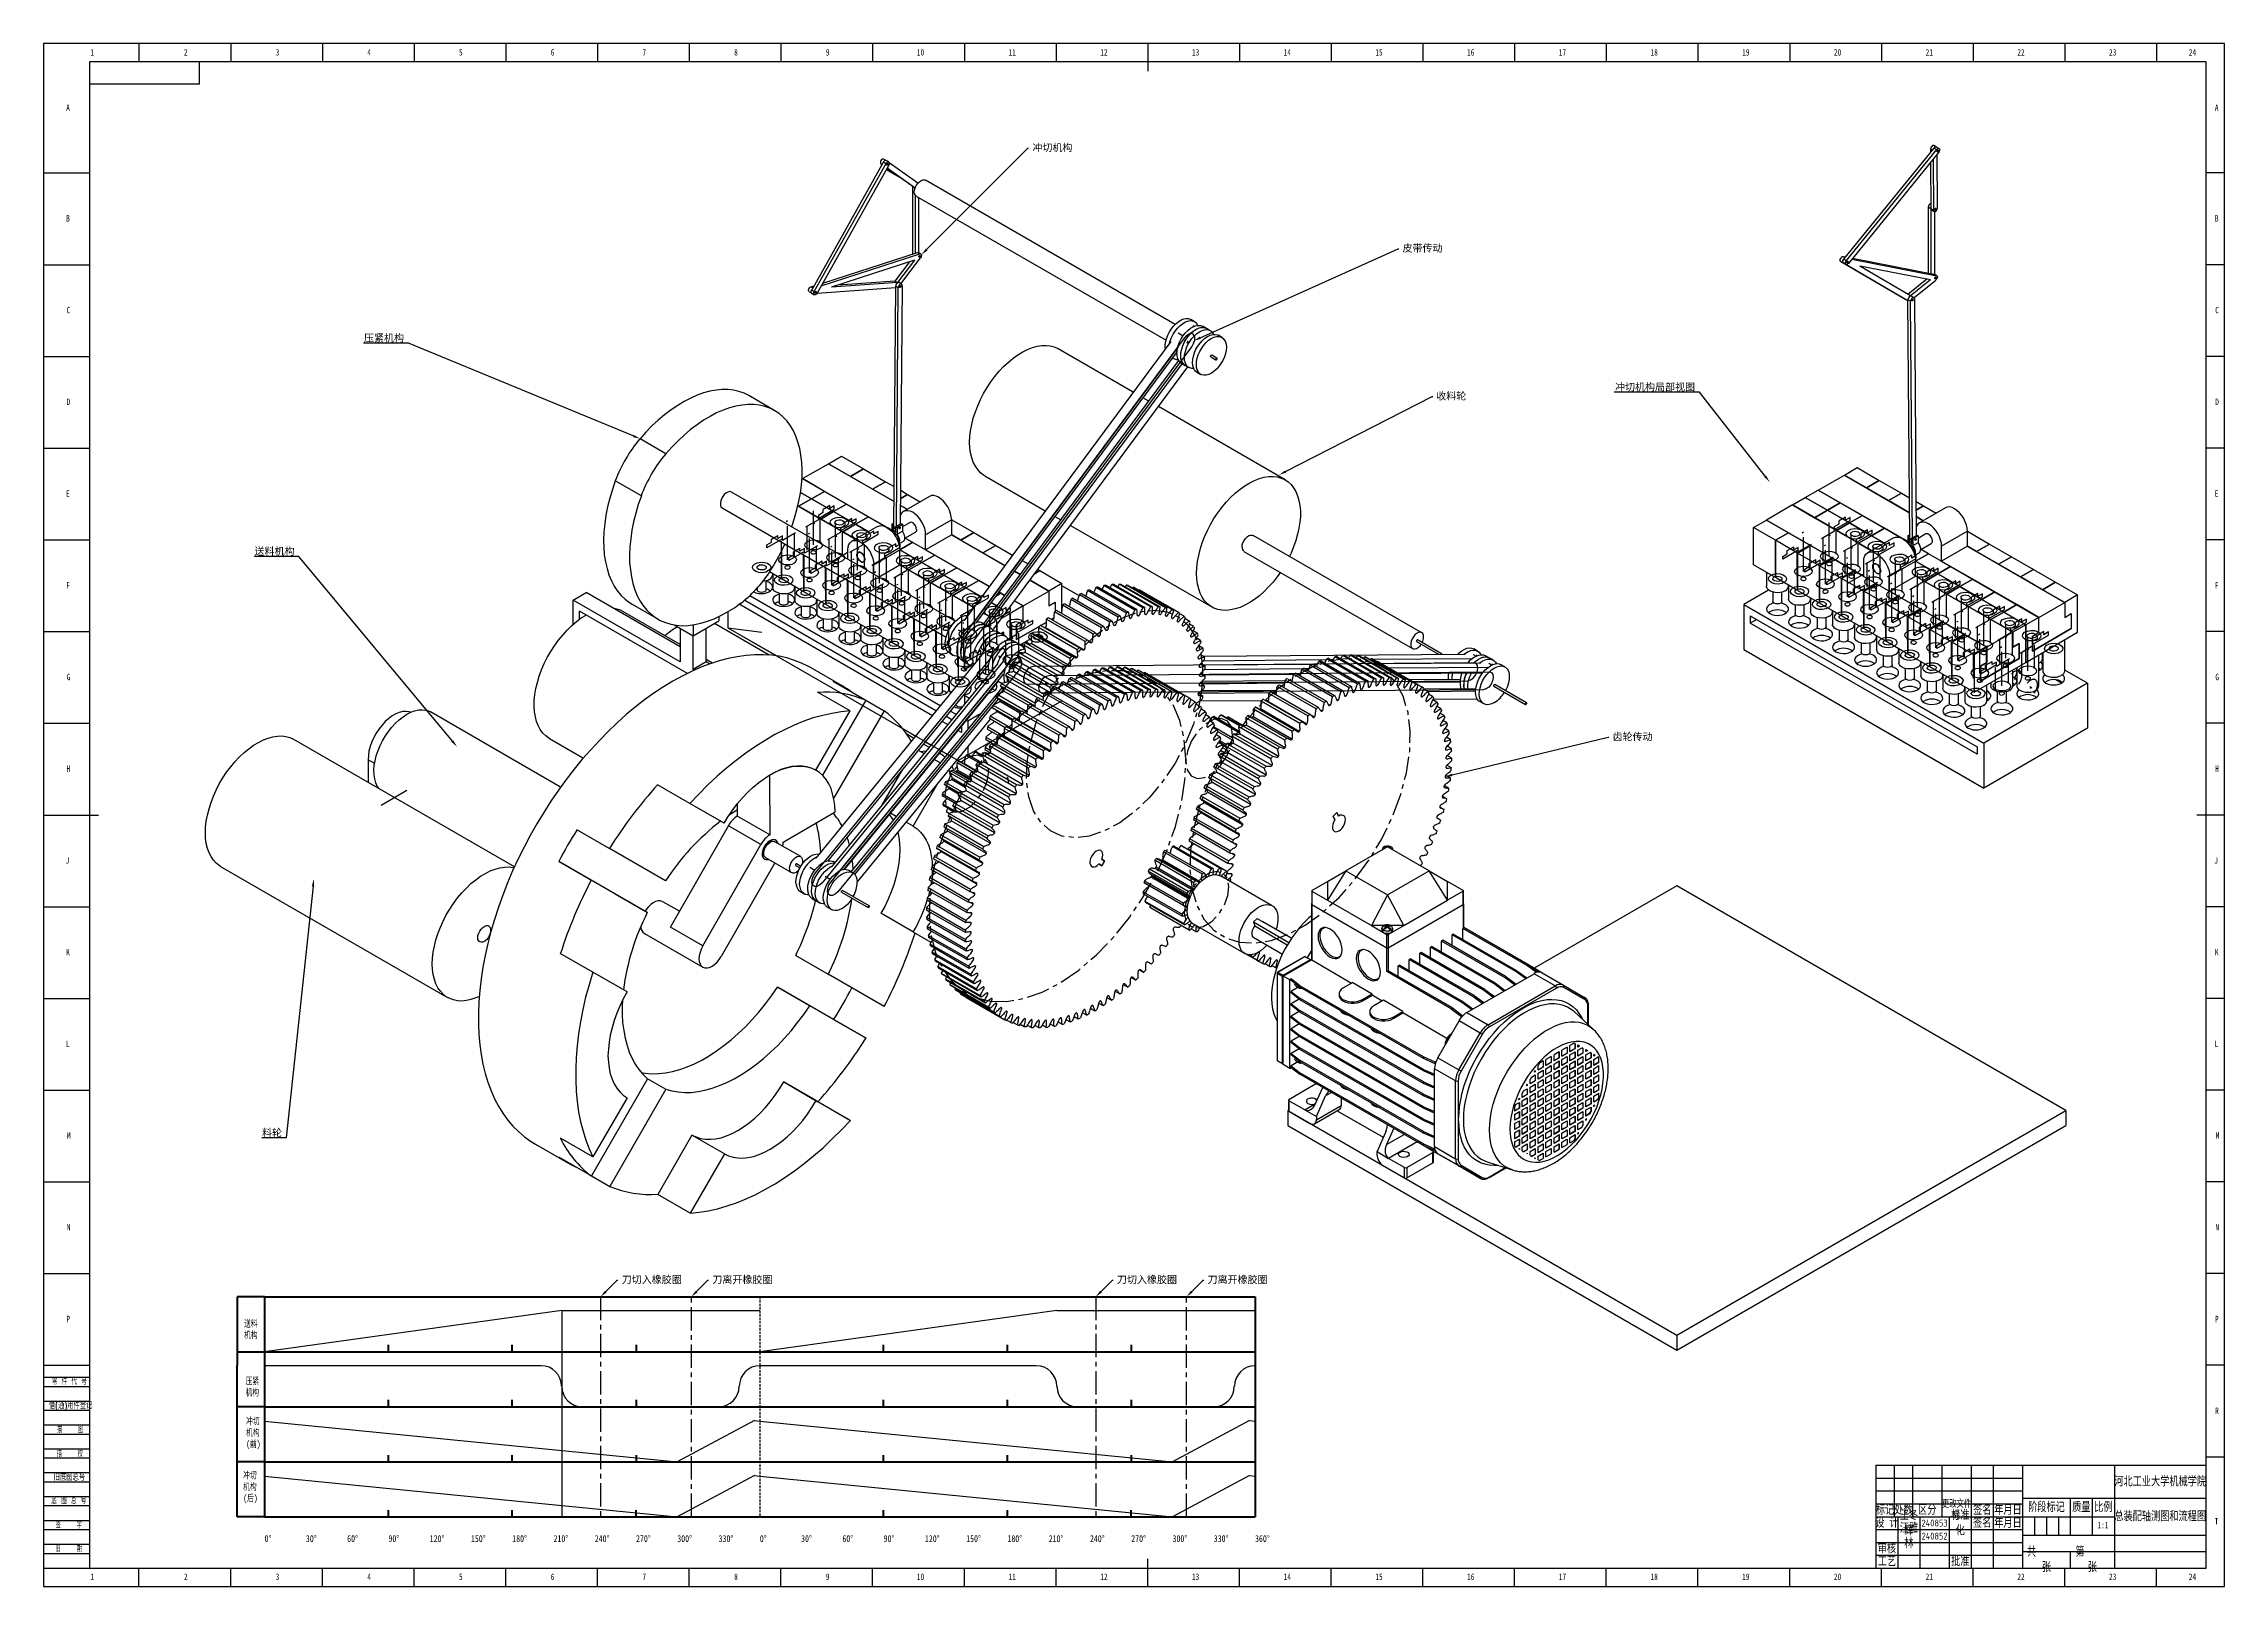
# Model space of a CAD drawing. Header units: millimetres. Extents: x 0 to 1189, y 0 to 841.
import ezdxf
from ezdxf import colors
from ezdxf.entities.mleader import LeaderData, LeaderLine
from ezdxf.math import Vec2, Vec3

# ---------------------------------------------------------------- set-up
doc = ezdxf.new("R2010")
doc.units = ezdxf.units.MM
doc.linetypes.add('CENTERX2', pattern=[20.32, 12.7, -2.54, 2.54, -2.54])
doc.linetypes.add('HIDDEN', pattern=[1.905, 1.27, -0.635])
for name, color, linetype in [('10', 7, 'Continuous'), ('5', 7, 'Continuous'), ('9', 7, 'Continuous'), ('SLD-0', 7, 'Continuous'), ('细实线层', 7, 'Continuous')]:
    doc.layers.add(name, color=color, linetype=linetype)
for name, color, linetype, lineweight in [('中心线层', 1, 'CENTERX2', 25), ('粗实线', 7, 'Continuous', 50), ('细实线', 3, 'Continuous', 25), ('虚线层', 6, 'HIDDEN', 25)]:
    doc.layers.add(name, color=color, linetype=linetype, lineweight=lineweight)
doc.styles.add('CFST', font='gbenor.shx', dxfattribs={"height": 5, "bigfont": 'gbcbig.shx'})
doc.styles.add('SLDTEXTSTYLE0', font='TXT', dxfattribs={"width": 0.7, "bigfont": 'bigfont'})
doc.styles.add('SLDTEXTSTYLE2', font='TXT', dxfattribs={"width": 0.614286, "bigfont": 'bigfont'})
doc.styles.add('SLDTEXTSTYLE4', font='TXT', dxfattribs={"width": 0.566667, "bigfont": 'bigfont'})
doc.styles.add('SLDTEXTSTYLE5', font='TXT', dxfattribs={"width": 0.7})
doc.styles.add('汉字', font='simfang.ttf', dxfattribs={"width": 0.7, "height": 5})

msp = doc.modelspace()

# ---------------------------------------------------------------- texts
at = {"attachment_point": 5, "style": 'CFST'}
for s, width, insert, char_height in [('河北工业大学机械学院', 50, (1154, 57), 5), ('设 计', 12, (1005, 34.5), 5), ('标记', 10, (1004, 41.5), 5), ('处数', 10, (1014, 41.5), 5), ('王冬辉', 12, (1017, 34.5), 5), ('区分', 16, (1027, 41.5), 5), ('240853', 16, (1031, 34.5), 3.75), ('更改文件号', 16, (1043, 41.5), 4), ('标准化', 12, (1045, 34.5), 5), ('签名', 12, (1057, 41.5), 5), ('签名', 12, (1057, 34.5), 5), ('年月日', 16, (1071, 41.5), 5), ('年月日', 16, (1071, 34.4), 5), ('阶段标记', 26, (1092, 43), 5), ('质量', 12, (1111, 43), 5), ('比例', 12, (1123, 43), 5), ('总装配轴测图和流程图', 50, (1154, 38), 5), ('汪雅林', 12, (1017, 27.5), 5), ('240852', 16, (1031, 27.4), 3.75), ('工艺', 12, (1005, 13.5), 5), ('审核', 12, (1005, 20.5), 5), ('批准', 12, (1045, 13.5), 5), ('共       张', 25.994, (1092, 14.5), 5), ('第      张', 24, (1117, 14.5), 5)]:
    msp.add_mtext_dynamic_manual_height_columns(s, width=width, gutter_width=25, heights=[0], dxfattribs=dict(at, insert=insert, char_height=char_height))
at = {"layer": '10', "char_height": 3.5, "attachment_point": 2, "style": 'SLDTEXTSTYLE5'}
for s, insert in [('1', (26.5, 838)), ('2', (77.5, 838)), ('3', (127.5, 838)), ('4', (177.5, 838)), ('5', (227.5, 838)), ('6', (277.5, 838)), ('7', (327.5, 838)), ('8', (377.5, 838)), ('9', (427.5, 838)), ('10', (478.1, 838)), ('11', (528.1, 838)), ('12', (578.1, 838)), ('13', (628.1, 838)), ('14', (678.1, 838)), ('15', (728.1, 838)), ('16', (778.1, 838)), ('17', (828.1, 838)), ('18', (878.1, 838)), ('19', (928.1, 838)), ('20', (978.1, 838)), ('21', (1028.1, 838)), ('22', (1078.1, 838)), ('23', (1128.1, 838)), ('24', (1171.6, 838)), ('A', (13.3, 807.8)), ('A', (1184.8, 807.8)), ('B', (13.3, 747.5)), ('B', (1184.8, 747.5)), ('C', (13.5, 697.5)), ('C', (1185, 697.5)), ('D', (13.5, 647.5)), ('D', (1185, 647.5)), ('E', (13.3, 597.5)), ('E', (1184.8, 597.5)), ('F', (13.3, 547.5)), ('F', (1184.8, 547.5)), ('G', (13.6, 497.5)), ('G', (1185.1, 497.5)), ('H', (13.5, 447.5)), ('H', (1185, 447.5)), ('J', (13, 397.5)), ('J', (1184.5, 397.5)), ('K', (13.3, 347.5)), ('K', (1184.8, 347.5)), ('L', (13.2, 297.5)), ('L', (1184.7, 297.5)), ('M', (13.7, 247.5)), ('M', (1185.2, 247.5)), ('N', (13.6, 197.5)), ('N', (1185.1, 197.5)), ('P', (13.4, 147.5)), ('P', (1184.9, 147.5)), ('R', (1185, 97.5)), ('T', (1184.7, 37.3)), ('1', (26.5, 7)), ('2', (77.5, 7)), ('3', (127.5, 7)), ('4', (177.5, 7)), ('5', (227.5, 7)), ('6', (277.5, 7)), ('7', (327.5, 7)), ('8', (377.5, 7)), ('9', (427.5, 7)), ('10', (478.1, 7)), ('11', (528.1, 7)), ('12', (578.1, 7)), ('13', (628.1, 7)), ('14', (678.1, 7)), ('15', (728.1, 7)), ('16', (778.1, 7)), ('17', (828.1, 7)), ('18', (878.1, 7)), ('19', (928.1, 7)), ('20', (978.1, 7)), ('21', (1028.1, 7)), ('22', (1078.1, 7)), ('23', (1128.1, 7)), ('24', (1171.6, 7))]:
    msp.add_mtext(s, dxfattribs=dict(at, insert=insert))
at = {"layer": '9', "color": 7, "char_height": 3.5}
for s, insert, attachment_point, style in [('零 件 代 号', (4.5, 113.4), 1, 'SLDTEXTSTYLE2'), ('借(通)用件登记', (2.9, 100.3), 1, 'SLDTEXTSTYLE0'), ('描    图', (14.4, 87.2), 2, 'SLDTEXTSTYLE4'), ('描    校', (14.3, 74.1), 2, 'SLDTEXTSTYLE4'), ('旧底图总号', (5.5, 61.2), 1, 'SLDTEXTSTYLE0'), ('底 图 总 号', (4.2, 48.4), 1, 'SLDTEXTSTYLE2'), ('签    字', (13.7, 35.2), 2, 'SLDTEXTSTYLE4'), ('日    期', (13.8, 22.2), 2, 'SLDTEXTSTYLE4')]:
    msp.add_mtext(s, dxfattribs=dict(at, insert=insert, attachment_point=attachment_point, style=style))
at = {"layer": 'SLD-0', "insert": (1122.8, 33.4), "char_height": 3.5, "attachment_point": 5, "style": 'SLDTEXTSTYLE5'}
msp.add_mtext('1:1', dxfattribs=at)
at = {"layer": '粗实线', "color": 0, "char_height": 3.75, "attachment_point": 1, "style": '汉字'}
for s, width, insert in [('送料机构', 8.534, (109.3, 145.2)), ('压紧机构', 8.097, (110.1, 113.9)), ('冲切机构(前)', 10.141, (110.4, 92)), ('冲切机构(后)', 10.141, (108.8, 62.5))]:
    msp.add_mtext_dynamic_manual_height_columns(s, width=width, gutter_width=18.8, heights=[0], dxfattribs=dict(at, insert=insert))
at = {"layer": '粗实线', "char_height": 3.75, "attachment_point": 1, "style": '汉字'}
for s, insert in [('0°', (120.5, 27.9)), ('30°', (143, 27.9)), ('60°', (165.5, 27.9)), ('90°', (188, 27.9)), ('120°', (210.5, 27.9)), ('150°', (233, 27.9)), ('180°', (255.5, 27.9)), ('210°', (278, 27.9)), ('240°', (300.5, 27.9)), ('270°', (323, 27.9)), ('300°', (345.5, 27.9)), ('330°', (368, 27.9)), ('0°', (390.5, 27.9)), ('30°', (413, 27.9)), ('60°', (435.5, 27.9)), ('90°', (458, 27.9)), ('120°', (480.5, 27.9)), ('150°', (503, 27.9)), ('180°', (525.5, 27.9)), ('210°', (548, 27.9)), ('240°', (570.5, 27.9)), ('270°', (593, 27.9)), ('300°', (615.5, 27.9)), ('330°', (638, 27.9)), ('360°', (660.5, 27.9))]:
    msp.add_mtext_dynamic_manual_height_columns(s, width=15.858, gutter_width=18.8, heights=[0], dxfattribs=dict(at, insert=insert))

# ---------------------------------------------------------------- linework, layer by layer
at = {"color": 7, "linetype": 'Continuous', "lineweight": 25}
for p, q in [((1032, 784.6), (1030.6, 785.4)), ((418.8, 706.6), (457.9, 776.4)), ((420.2, 705.8), (459.3, 775.6)), ((460.8, 774.8), (421.7, 705)), ((456.4, 775.5), (457.1, 775)), ((457.2, 775.1), (456.4, 775.5)), ((457.9, 776.4), (459.3, 775.6)), ((459.4, 777.3), (458, 778.1)), ((460.8, 776.5), (459.4, 777.3)), ((459.9, 773.1), (475.1, 762.3)), ((460, 773.2), (475.2, 762.4)), ((476.7, 765), (461.1, 776.1)), ((981.5, 723.5), (1030.8, 784.1)), ((982.9, 722.7), (1032.2, 783.3)), ((1033.2, 781.7), (984, 721.2)), ((1028.8, 783.5), (1028.8, 781.7)), ((1029.8, 782.9), (1028.8, 783.5)), ((1028.8, 776.4), (1028.9, 750.9)), ((1030.2, 778.1), (1030.4, 750.1)), ((1030.8, 784.1), (1032.2, 783.3)), ((1033.4, 783.8), (1032, 784.6)), ((1032.5, 751.4), (1032.4, 780.7)), ((459.5, 772.4), (466.5, 768.4)), ((473.7, 763.3), (473.7, 726.3)), ((475.1, 762.3), (475.1, 762.1)), ((617, 687.9), (480.8, 766.5)), ((475.1, 758.6), (475.1, 726.8)), ((475.8, 757.9), (612, 679.3)), ((477.2, 727), (477.2, 757)), ((1028.9, 751), (1027.5, 751.8)), ((1027.5, 751.8), (1027.5, 716)), ((1028.9, 751), (1028.9, 715.7)), ((1030.4, 750.1), (1028.9, 750.9)), ((1029.3, 750.3), (1030.7, 749.4)), ((1031.1, 715.1), (1031.1, 749.4)), ((423.9, 708.9), (477.8, 726.4)), ((424.8, 710.4), (476.4, 727.2)), ((476.4, 727.2), (477.8, 726.4)), ((478.3, 726.3), (476.9, 727.2)), ((474.8, 722.9), (429.6, 708.2)), ((472.1, 722), (464.1, 711.5)), ((474.8, 722.9), (465.6, 710.7)), ((467.3, 710.1), (478.1, 724.3)), ((979.9, 722.3), (981.3, 721.5)), ((979.9, 722.3), (1015.4, 701.5)), ((981.2, 724.9), (982.5, 724.7)), ((981.2, 724.9), (982.2, 724.4)), ((981.3, 721.5), (982.7, 720.7)), ((981.3, 721.5), (1016.5, 700.9)), ((981.5, 723.5), (982.9, 722.7)), ((985.8, 723.5), (1032, 714.5)), ((986.2, 724), (1030.6, 715.4)), ((1028.7, 712.2), (990.2, 719.7)), ((1017.9, 703.5), (990.2, 719.7)), ((1030.6, 715.4), (1032, 714.5)), ((1030.6, 715.4), (1030.8, 715.3)), ((1032.2, 714.5), (1030.8, 715.3)), ((417.4, 705.7), (418.8, 704.9)), ((418.3, 708.4), (420.1, 708.9)), ((418.3, 708.4), (419.4, 707.8)), ((418.8, 706.6), (420.2, 705.8)), ((418.8, 704.9), (420.2, 704.1)), ((421.7, 705), (464.6, 708)), ((465.6, 710.7), (429.6, 708.2)), ((464.1, 711.5), (433.2, 709.4)), ((463.6, 577.5), (464.6, 708.8)), ((464.1, 711.5), (465.6, 710.7)), ((466, 707.9), (464.6, 708.8)), ((465, 578), (466, 707.9)), ((467.8, 709.8), (466.4, 710.7)), ((468.1, 709.1), (467.1, 579.2)), ((1026.7, 712.6), (1016.5, 704.3)), ((1028.7, 712.2), (1017.9, 703.5)), ((1019.7, 702.5), (1018.3, 703.3)), ((1019.7, 702.5), (1031.6, 712.1)), ((1020, 701.8), (1021, 572.9)), ((627.5, 689.4), (625.5, 690.6)), ((1015.4, 701.5), (1016.5, 700.9)), ((1017.9, 700.6), (1016.5, 701.4)), ((1017.5, 571.3), (1016.5, 701.4)), ((1018.9, 571.7), (1017.9, 700.6)), ((614.5, 678.6), (501.9, 526.6)), ((618.5, 683.3), (621.3, 681.7)), ((627.3, 686.9), (626.8, 687.2)), ((634, 685.7), (631.9, 686.9)), ((636, 684.5), (634, 685.7)), ((642.5, 680.8), (640.4, 682)), ((618.5, 675.8), (506.4, 524.6)), ((618, 673.2), (508.5, 525.4)), ((512.6, 524.7), (618.9, 668.2)), ((514.7, 523.5), (620.8, 666.5)), ((594.1, 651), (553.2, 674.6)), ((615.4, 669.7), (615.9, 669.3)), ((620.3, 666.8), (622.4, 665.6)), ((636.4, 670.3), (639.2, 668.7)), ((639.7, 669.6), (636.9, 671.2)), ((517.5, 521.3), (623.8, 664.8)), ((622.4, 665.6), (624.4, 664.4)), ((628.8, 661.9), (630.9, 660.7)), ((398.6, 640.9), (384.5, 649.1)), ((602.5, 646.1), (599.3, 648)), ((676.9, 603.2), (607.8, 643.1)), ((339.3, 617.4), (325.2, 625.6)), ((413.8, 603.9), (427.9, 612)), ((427.9, 612), (435, 616.1)), ((427.9, 612), (463.7, 591.4)), ((439.9, 605.1), (427.9, 612)), ((435, 616.1), (447, 609.2)), ((447, 609.2), (439.9, 605.1)), ((439.9, 605.1), (447, 609.2)), ((447, 609.2), (459, 602.2)), ((981.8, 605.8), (988.8, 609.9)), ((988.8, 609.9), (1000.8, 602.9)), ((325.9, 594.5), (311.7, 602.6)), ((497, 526.1), (375, 596.5)), ((418.7, 592.8), (412.6, 596.3)), ((412.6, 596.3), (418.7, 592.8)), ((413.4, 603.7), (413.8, 603.9)), ((413.8, 603.9), (459.5, 577.4)), ((425.8, 596.9), (413.8, 603.9)), ((425.8, 596.9), (418.7, 592.8)), ((418.7, 592.8), (425.8, 596.9)), ((437.8, 590), (425.8, 596.9)), ((451.9, 598.2), (439.9, 605.1)), ((451.9, 598.2), (459, 602.2)), ((459, 602.2), (451.9, 598.2)), ((463.7, 591.4), (451.9, 598.2)), ((459, 602.2), (463.8, 599.5)), ((467.3, 597.5), (471, 595.3)), ((467.3, 593.1), (471, 595.3)), ((471, 595.3), (467.3, 593.1)), ((471, 595.3), (478, 591.3)), ((513.2, 605.4), (546.1, 586.3)), ((960.5, 593.5), (967.6, 597.6)), ((967.6, 597.6), (981.8, 605.8)), ((967.6, 597.6), (1013.4, 571.2)), ((979.6, 590.7), (967.6, 597.6)), ((981.8, 605.8), (1017.4, 585.2)), ((993.8, 598.9), (981.8, 605.8)), ((993.8, 598.9), (1000.8, 602.9)), ((1000.8, 602.9), (993.8, 598.9)), ((1005.8, 591.9), (993.8, 598.9)), ((1000.8, 602.9), (1012.9, 596)), ((1012.9, 596), (1005.8, 591.9)), ((1005.8, 591.9), (1012.9, 596)), ((1012.9, 596), (1017.3, 593.4)), ((370, 587.9), (492, 517.4)), ((442.6, 570.9), (411.2, 589)), ((411.2, 589), (411.6, 588.8)), ((418.7, 592.8), (411.6, 588.8)), ((411.6, 588.8), (418.7, 592.8)), ((411.6, 588.8), (423.7, 581.8)), ((430.7, 585.9), (418.7, 592.8)), ((418.7, 592.8), (430.7, 585.9)), ((430.7, 585.9), (423.7, 581.8)), ((423.7, 581.8), (430.7, 585.9)), ((430.7, 585.9), (437.8, 590)), ((437.8, 590), (430.7, 585.9)), ((442.7, 579), (430.7, 585.9)), ((430.7, 585.9), (442.7, 579)), ((449.8, 583), (437.8, 590)), ((442.7, 579), (449.8, 583)), ((449.8, 583), (442.7, 579)), ((459.5, 577.4), (449.8, 583)), ((467.2, 589.3), (470.9, 587.2)), ((470.9, 587.2), (467.2, 589.3)), ((483, 594.2), (468.9, 586)), ((551.4, 583.3), (554.6, 581.4)), ((953.5, 589.5), (939.3, 581.3)), ((953.5, 589.5), (960.5, 593.5)), ((996.5, 564.6), (953.5, 589.5)), ((953.5, 589.5), (965.5, 582.5)), ((972.6, 586.6), (960.5, 593.5)), ((960.5, 593.5), (972.6, 586.6)), ((972.6, 586.6), (965.5, 582.5)), ((965.5, 582.5), (972.6, 586.6)), ((972.6, 586.6), (979.6, 590.7)), ((979.6, 590.7), (972.6, 586.6)), ((984.6, 579.7), (972.6, 586.6)), ((972.6, 586.6), (984.6, 579.7)), ((991.7, 583.7), (979.6, 590.7)), ((991.7, 583.7), (984.6, 579.7)), ((984.6, 579.7), (991.7, 583.7)), ((1003.7, 576.8), (991.7, 583.7)), ((1017.4, 585.2), (1005.8, 591.9)), ((1020.9, 591.4), (1024.9, 589.1)), ((1020.9, 586.7), (1024.9, 589.1)), ((1024.9, 589.1), (1020.9, 586.7)), ((1020.9, 583.2), (1024.8, 580.9)), ((1024.8, 580.9), (1020.9, 583.2)), ((1036.9, 587.9), (1022.7, 579.8)), ((1024.9, 589.1), (1031.9, 585)), ((423.7, 581.8), (435.7, 574.9)), ((442.7, 579), (435.7, 574.9)), ((435.7, 574.9), (442.7, 579)), ((435.7, 574.9), (442.6, 570.9)), ((454.7, 577.8), (440.6, 569.7)), ((449.7, 574.9), (442.7, 579)), ((442.7, 579), (449.7, 574.9)), ((459.9, 577.2), (462.5, 575.7)), ((461.8, 576.1), (459.9, 577.2)), ((461.6, 576), (461.8, 576.1)), ((461.8, 576.1), (461.6, 576)), ((462.5, 575.7), (461.8, 576.1)), ((462.5, 575.4), (462.3, 575.3)), ((462.5, 575.3), (462.3, 575.2)), ((462.5, 579), (463.6, 579.6)), ((462.5, 579), (462.5, 575.3)), ((463.2, 578.6), (462.5, 579)), ((463.2, 578.6), (463.6, 578.8)), ((463.2, 578.6), (463.2, 575.2)), ((463.2, 575.2), (464.7, 576)), ((464.7, 576.9), (463.6, 577.5)), ((463.9, 576.9), (464.7, 576.4)), ((464.7, 577.7), (467.5, 579.4)), ((464.7, 574.4), (464.7, 577.7)), ((464.7, 577.7), (465.4, 577.3)), ((465.4, 577.3), (468.2, 579)), ((465.4, 577.3), (465.4, 573.6)), ((465.4, 573.6), (468.2, 575.3)), ((467.5, 579.4), (468.2, 579)), ((472.4, 579.9), (468.2, 577.5)), ((468.2, 579), (468.2, 575.3)), ((469.6, 571.4), (475.4, 574.7)), ((485.9, 562.2), (469.8, 571.5)), ((495.1, 581.4), (480.9, 573.3)), ((480.9, 565.1), (480.9, 573.3)), ((495.1, 573.3), (480.9, 565.1)), ((495.1, 573.3), (495.1, 581.4)), ((495.1, 581.4), (507.1, 574.5)), ((495.1, 573.3), (524, 556.5)), ((500, 570.4), (495.1, 573.3)), ((500, 570.4), (507.1, 574.5)), ((507.1, 574.5), (500, 570.4)), ((507.1, 574.5), (519.1, 567.5)), ((559.8, 578.4), (636.9, 533.9)), ((751.4, 519.8), (659.4, 572.9)), ((932.3, 577.2), (939.3, 581.3)), ((932.3, 556.8), (932.3, 577.2)), ((944.3, 570.3), (932.3, 577.2)), ((992.4, 550.7), (939.3, 581.3)), ((939.3, 581.3), (951.3, 574.4)), ((951.3, 574.4), (944.3, 570.3)), ((944.3, 570.3), (951.3, 574.4)), ((951.3, 574.4), (963.4, 567.4)), ((965.5, 582.5), (977.5, 575.6)), ((977.5, 575.6), (984.6, 579.7)), ((984.6, 579.7), (977.5, 575.6)), ((977.5, 575.6), (989.5, 568.6)), ((996.6, 572.7), (984.6, 579.7)), ((984.6, 579.7), (996.6, 572.7)), ((989.5, 568.6), (996.6, 572.7)), ((996.6, 572.7), (989.5, 568.6)), ((1008.6, 571.6), (994.4, 563.4)), ((996.6, 572.7), (1003.7, 576.8)), ((1003.7, 576.8), (996.6, 572.7)), ((1003.6, 568.7), (996.6, 572.7)), ((996.6, 572.7), (1003.6, 568.7)), ((1013.4, 571.2), (1003.7, 576.8)), ((1013.8, 571), (1016.4, 569.5)), ((1015.7, 569.9), (1013.8, 571)), ((1016.4, 572.7), (1017.4, 573.3)), ((1016.4, 572.7), (1016.4, 569)), ((1017.1, 572.3), (1016.4, 572.7)), ((1017.1, 572.3), (1017.5, 572.5)), ((1017.1, 572.3), (1017.1, 569)), ((1018.5, 570.7), (1017.5, 571.3)), ((1018.5, 571.5), (1021.4, 573.1)), ((1018.5, 568.1), (1018.5, 571.5)), ((1018.5, 571.5), (1019.2, 571.1)), ((1019.2, 571.1), (1022.1, 572.7)), ((1019.2, 571.1), (1019.2, 567.4)), ((1021.4, 573.1), (1022.1, 572.7)), ((1026.2, 573.7), (1022.1, 571.3)), ((1022.1, 572.7), (1022.1, 569)), ((1048.9, 575.2), (1034.8, 567)), ((1048.9, 567), (1048.9, 575.2)), ((1048.9, 575.2), (1061, 568.2)), ((402.4, 564.8), (402.4, 549.2)), ((402.4, 549.2), (402.4, 564.8)), ((414.5, 562.2), (414.5, 542.2)), ((414.5, 542.2), (414.5, 562.2)), ((438.5, 559.9), (438.5, 565.1)), ((452.6, 556.9), (466.8, 565.1)), ((466.3, 568.4), (468.8, 569.8)), ((466.8, 565.1), (473.9, 569.2)), ((473.9, 569.2), (466.8, 565.1)), ((466.8, 556.9), (466.8, 565.1)), ((478.8, 558.1), (466.8, 565.1)), ((466.8, 565.1), (478.8, 558.1)), ((478.8, 558.1), (485.9, 562.2)), ((485.9, 562.2), (478.8, 558.1)), ((480.9, 565.1), (515.6, 545.1)), ((497.9, 555.3), (485.9, 562.2)), ((512, 563.5), (500, 570.4)), ((519.1, 567.5), (512, 563.5)), ((512, 563.5), (519.1, 567.5)), ((524, 556.5), (512, 563.5)), ((519.1, 567.5), (528.3, 562.2)), ((533.5, 559.2), (536.8, 557.4)), ((654.4, 564.2), (746.4, 511.2)), ((944.3, 570.3), (944.3, 549.9)), ((956.3, 563.3), (944.3, 570.3)), ((944.3, 549.9), (944.3, 570.3)), ((956.3, 563.3), (963.4, 567.4)), ((963.4, 567.4), (956.3, 563.3)), ((956.3, 542.9), (956.3, 563.3)), ((968.3, 556.4), (956.3, 563.3)), ((956.3, 563.3), (956.3, 542.9)), ((963.4, 567.4), (975.4, 560.5)), ((968.3, 556.4), (975.4, 560.5)), ((975.4, 560.5), (968.3, 556.4)), ((975.4, 560.5), (987.4, 553.5)), ((989.5, 568.6), (996.5, 564.6)), ((992.4, 550.7), (992.4, 558.8)), ((1006.5, 550.7), (1020.6, 558.8)), ((1015.7, 569.9), (1015.4, 569.7)), ((1015.4, 569.7), (1015.7, 569.9)), ((1016.4, 569.5), (1015.7, 569.9)), ((1016.4, 569.2), (1016.2, 569)), ((1016.4, 569), (1016.2, 569)), ((1017.1, 569), (1018.5, 569.8)), ((1017.8, 570.6), (1018.5, 570.2)), ((1019.2, 567.4), (1022.1, 569)), ((1020.2, 562.1), (1022.6, 563.5)), ((1020.6, 558.8), (1027.7, 562.9)), ((1027.7, 562.9), (1020.6, 558.8)), ((1020.6, 550.7), (1020.6, 558.8)), ((1032.7, 551.9), (1020.6, 558.8)), ((1020.6, 558.8), (1032.7, 551.9)), ((1023.5, 565.2), (1029.2, 568.5)), ((1027.7, 562.9), (1023.6, 565.3)), ((1039.7, 556), (1027.7, 562.9)), ((1034.8, 558.8), (1034.8, 567)), ((1048.9, 567), (1034.8, 558.8)), ((1034.8, 558.8), (1087.8, 528.2)), ((1048.9, 567), (1102, 536.4)), ((1053.9, 564.2), (1048.9, 567)), ((1061, 568.2), (1053.9, 564.2)), ((1053.9, 564.2), (1061, 568.2)), ((1065.9, 557.2), (1053.9, 564.2)), ((1061, 568.2), (1073, 561.3)), ((1065.9, 557.2), (1073, 561.3)), ((1073, 561.3), (1065.9, 557.2)), ((1073, 561.3), (1085, 554.4)), ((394, 543.2), (394, 548.3)), ((402.4, 549.2), (395.8, 553)), ((397.5, 551.4), (397.5, 552)), ((397.5, 552), (397.5, 544.5)), ((414.5, 542.2), (402.4, 549.2)), ((426.5, 535.3), (426.5, 555.3)), ((426.5, 555.3), (426.5, 535.3)), ((438.5, 548.3), (438.5, 528.3)), ((438.5, 528.3), (438.5, 548.3)), ((452.6, 551.7), (452.6, 556.9)), ((455.2, 550.2), (466.8, 556.9)), ((507.1, 533.7), (466.8, 556.9)), ((466.8, 556.9), (471.7, 554.1)), ((471.7, 554.1), (478.8, 558.1)), ((478.8, 558.1), (471.7, 554.1)), ((471.7, 554.1), (483.8, 547.1)), ((490.8, 551.2), (478.8, 558.1)), ((478.8, 558.1), (490.8, 551.2)), ((490.8, 551.2), (483.8, 547.1)), ((483.8, 547.1), (490.8, 551.2)), ((483.8, 547.1), (507.1, 533.7)), ((497.9, 555.3), (490.8, 551.2)), ((490.8, 551.2), (497.9, 555.3)), ((511.3, 539.4), (490.8, 551.2)), ((490.8, 551.2), (502.8, 544.3)), ((509.9, 548.4), (497.9, 555.3)), ((502.8, 544.3), (509.9, 548.4)), ((509.9, 548.4), (502.8, 544.3)), ((515.6, 545.1), (509.9, 548.4)), ((529.3, 553.5), (532.5, 551.6)), ((532.5, 551.6), (529.3, 553.5)), ((537.8, 548.6), (548.1, 542.6)), ((548.1, 542.6), (537.8, 548.6)), ((543.2, 553.7), (540.3, 552)), ((540.3, 552), (543.2, 553.7)), ((542, 554.3), (543.2, 553.7)), ((543.2, 553.7), (555.2, 546.7)), ((944.3, 549.9), (932.3, 556.8)), ((939.3, 552.7), (939.3, 545.2)), ((956.3, 542.9), (944.3, 549.9)), ((980.3, 549.5), (968.3, 556.4)), ((968.3, 536), (968.3, 556.4)), ((968.3, 556.4), (968.3, 536)), ((980.3, 549.5), (987.4, 553.5)), ((987.4, 553.5), (980.3, 549.5)), ((992.4, 542.5), (980.3, 549.5)), ((980.3, 529), (980.3, 549.5)), ((980.3, 549.5), (980.3, 529)), ((987.4, 553.5), (999.4, 546.6)), ((1006.5, 542.5), (1006.5, 550.7)), ((1006.5, 542.5), (1020.6, 550.7)), ((1073.7, 520.1), (1020.6, 550.7)), ((1020.6, 550.7), (1025.6, 547.8)), ((1025.6, 547.8), (1032.7, 551.9)), ((1032.7, 551.9), (1025.6, 547.8)), ((1025.6, 547.8), (1037.6, 540.9)), ((1039.7, 556), (1032.7, 551.9)), ((1032.7, 551.9), (1039.7, 556)), ((1044.7, 545), (1032.7, 551.9)), ((1032.7, 551.9), (1044.7, 545)), ((1051.8, 549.1), (1039.7, 556)), ((1044.7, 545), (1051.8, 549.1)), ((1051.8, 549.1), (1044.7, 545)), ((1063.8, 542.1), (1051.8, 549.1)), ((1077.9, 550.3), (1065.9, 557.2)), ((1085, 554.4), (1077.9, 550.3)), ((1077.9, 550.3), (1085, 554.4)), ((1089.9, 543.3), (1077.9, 550.3)), ((1085, 554.4), (1097, 547.4)), ((1097, 547.4), (1089.9, 543.3)), ((1089.9, 543.3), (1097, 547.4)), ((1097, 547.4), (1109, 540.5)), ((288.7, 537.7), (295.8, 541.8)), ((288.7, 524.4), (288.7, 537.7)), ((347, 504), (288.7, 537.7)), ((347, 512.2), (295.8, 541.8)), ((320.8, 535.4), (335, 527.3)), ((484.6, 474.6), (379.3, 535.4)), ((382.3, 537.7), (486.9, 477.3)), ((385.1, 540.2), (489.2, 480.1)), ((389, 543.7), (388.4, 543.6)), ((389, 544.2), (389, 543.2)), ((401, 541.3), (401, 536.3)), ((406, 536.3), (406, 541.3)), ((409.5, 544.5), (409.5, 545.1)), ((409.5, 545.1), (409.5, 537.5)), ((426.5, 535.3), (414.5, 542.2)), ((421.5, 537.5), (421.5, 538.1)), ((421.5, 538.1), (421.5, 530.6)), ((438.5, 528.3), (426.5, 535.3)), ((450.5, 521.4), (450.5, 541.4)), ((450.5, 541.4), (450.5, 521.4)), ((502.8, 544.3), (495.8, 540.2)), ((495.8, 540.2), (502.8, 544.3)), ((502.8, 544.3), (511.3, 539.4)), ((519.8, 534.5), (516.6, 536.3)), ((516.6, 536.3), (519.8, 534.5)), ((521.9, 541.4), (519.1, 539.8)), ((519.1, 539.8), (521.9, 541.4)), ((520.8, 542.1), (524, 540.2)), ((521.9, 541.4), (520.8, 542.1)), ((524, 540.2), (521.9, 541.4)), ((529.3, 537.2), (534, 534.5)), ((534, 534.5), (529.3, 537.2)), ((534, 534.5), (548.1, 542.6)), ((555.2, 546.7), (548.1, 542.6)), ((548.1, 542.6), (548.1, 534.5)), ((548.1, 542.6), (548.1, 534.5)), ((548.1, 534.5), (551.6, 536.5)), ((548.1, 534.5), (551.6, 536.5)), ((551.6, 536.5), (551.6, 531.7)), ((551.6, 536.5), (551.6, 531.7)), ((555.2, 530.4), (555.2, 546.7)), ((564.5, 540.1), (555.2, 545.4)), ((556.7, 535.6), (577.9, 523.4)), ((581.3, 525.7), (560.1, 538)), ((561.2, 538.7), (582.4, 526.4)), ((585.9, 528.4), (564.7, 540.6)), ((565.8, 541.2), (587, 529)), ((590.4, 530.6), (569.2, 542.8)), ((570.3, 543.3), (591.5, 531)), ((594.9, 532.2), (573.7, 544.5)), ((574.8, 544.8), (596, 532.6)), ((599.3, 533.4), (578.1, 545.6)), ((579.2, 545.8), (600.4, 533.6)), ((603.6, 534), (582.4, 546.2)), ((583.4, 546.3), (604.6, 534)), ((607.7, 534), (586.5, 546.3)), ((587.5, 546.2), (608.7, 533.9)), ((611.6, 533.5), (590.4, 545.8)), ((591.3, 545.6), (612.5, 533.3)), ((594.1, 544.7), (593.6, 544.2)), ((615.3, 532.5), (594.1, 544.7)), ((594.9, 544.4), (616.1, 532.1)), ((597.5, 543.1), (597.3, 543)), ((618.7, 530.9), (597.5, 543.1)), ((618.9, 530.8), (597.7, 543)), ((940.5, 543.1), (927, 535.3)), ((927, 535.3), (927, 510.8)), ((927, 535.3), (1057.8, 459.7)), ((942.8, 542), (942.8, 537)), ((947.8, 537), (947.8, 542)), ((951.3, 545.2), (951.3, 545.8)), ((951.4, 545.8), (951.4, 538.2)), ((954.9, 535.1), (954.9, 530.1)), ((968.3, 536), (956.3, 542.9)), ((959.9, 530.1), (959.9, 535.1)), ((963.4, 538.8), (963.4, 531.3)), ((963.4, 538.2), (963.4, 538.8)), ((980.3, 529), (968.3, 536)), ((999.4, 546.6), (992.4, 542.5)), ((992.4, 542.5), (999.4, 546.6)), ((992.4, 542.5), (992.4, 522.1)), ((992.4, 522.1), (992.4, 542.5)), ((1004.4, 535.6), (992.4, 542.5)), ((999.4, 546.6), (1011.5, 539.7)), ((1004.4, 535.6), (1011.5, 539.7)), ((1011.5, 539.7), (1004.4, 535.6)), ((1016.4, 528.6), (1004.4, 535.6)), ((1004.4, 515.2), (1004.4, 535.6)), ((1004.4, 535.6), (1004.4, 515.2)), ((1059.5, 511.9), (1006.5, 542.5)), ((1011.5, 539.7), (1023.5, 532.7)), ((1044.7, 545), (1037.6, 540.9)), ((1037.6, 540.9), (1044.7, 545)), ((1037.6, 540.9), (1049.6, 533.9)), ((1056.7, 538), (1044.7, 545)), ((1044.7, 545), (1056.7, 538)), ((1049.6, 533.9), (1056.7, 538)), ((1056.7, 538), (1049.6, 533.9)), ((1063.8, 542.1), (1056.7, 538)), ((1056.7, 538), (1063.8, 542.1)), ((1068.7, 531.1), (1056.7, 538)), ((1056.7, 538), (1068.7, 531.1)), ((1075.8, 535.2), (1063.8, 542.1)), ((1075.8, 535.2), (1068.7, 531.1)), ((1068.7, 531.1), (1075.8, 535.2)), ((1087.8, 528.2), (1075.8, 535.2)), ((1087.8, 528.2), (1102, 536.4)), ((1102, 536.4), (1089.9, 543.3)), ((1109, 540.5), (1102, 536.4)), ((1102, 536.4), (1102, 528.2)), ((1102, 536.4), (1102, 528.2)), ((1109, 520.1), (1109, 540.5)), ((351, 497.7), (292.2, 531.6)), ((292.2, 527.2), (292.2, 531.6)), ((347, 513.5), (315.8, 531.5)), ((343.7, 524.2), (354.1, 518.1)), ((354.1, 518.1), (368.2, 526.3)), ((354.1, 524.1), (354.1, 518.1)), ((395.6, 507.7), (365.8, 524.9)), ((368.2, 528.7), (368.2, 526.3)), ((373.1, 531.3), (373.1, 522.6)), ((413, 534.4), (413, 529.4)), ((418, 529.4), (418, 534.4)), ((425, 527.4), (425, 522.4)), ((430, 522.4), (430, 527.4)), ((433.5, 530.6), (433.5, 531.2)), ((433.6, 531.2), (433.6, 523.6)), ((450.5, 521.4), (438.5, 528.3)), ((445.6, 523.6), (445.6, 524.3)), ((445.6, 524.3), (445.6, 516.7)), ((462.5, 534.4), (462.5, 514.5)), ((462.5, 514.5), (462.5, 534.4)), ((474.6, 527.5), (474.6, 507.5)), ((474.6, 507.5), (474.6, 527.5)), ((509, 526.2), (509.4, 525.6)), ((514, 523.9), (512, 525.1)), ((515.6, 528.8), (512.3, 530.6)), ((512.3, 530.6), (515.6, 528.8)), ((516.1, 522.7), (514, 523.9)), ((519.8, 520.5), (519.8, 524.4)), ((519.8, 524.4), (519.8, 520.5)), ((526.9, 530.4), (522.3, 527.7)), ((526.9, 530.4), (525, 531.5)), ((525, 531.5), (526.9, 530.4)), ((534, 534.5), (526.9, 530.4)), ((526.9, 515.8), (526.9, 530.4)), ((526.9, 530.4), (526.9, 515.8)), ((530.4, 524.3), (534, 526.3)), ((530.4, 524.3), (534, 526.3)), ((530.4, 524.3), (530.4, 516.1)), ((530.4, 516.1), (530.4, 524.3)), ((530.4, 516.1), (542.8, 523.2)), ((542.8, 523.2), (530.4, 516.1)), ((534, 526.3), (534, 534.5)), ((534, 526.3), (534, 534.5)), ((543.4, 523.9), (564.7, 511.7)), ((543.9, 523.7), (543.4, 523.9)), ((543.7, 523.8), (546.6, 525.4)), ((546.6, 525.4), (543.7, 523.8)), ((565.1, 511.4), (543.9, 523.7)), ((567.9, 515), (546.7, 527.2)), ((547.7, 528.2), (568.9, 516)), ((549.6, 527.2), (550.7, 527.8)), ((550.7, 527.8), (549.6, 527.2)), ((572.3, 519), (551.1, 531.2)), ((552.1, 532.2), (573.4, 519.9)), ((576.8, 522.6), (555.5, 534.8)), ((583.4, 524.2), (584.1, 523.8)), ((583.4, 524.2), (584.1, 523.8)), ((587.8, 526.3), (588.4, 526)), ((587.8, 526.3), (588.4, 526)), ((592.1, 528), (592.6, 527.7)), ((592.1, 528), (592.7, 527.7)), ((596.4, 529.2), (596.8, 529)), ((596.4, 529.2), (596.8, 529)), ((600.7, 529.8), (600.8, 529.7)), ((600.7, 529.8), (600.9, 529.7)), ((604.6, 530.1), (604.8, 529.9)), ((604.6, 530), (604.8, 529.9)), ((621.8, 528.8), (619.4, 530.2)), ((624.6, 526.2), (622.3, 527.6)), ((627, 523.2), (624.7, 524.5)), ((930.5, 529.1), (1054.2, 457.7)), ((930.5, 529.1), (930.5, 525.1)), ((934, 527.1), (930.5, 525.1)), ((1054.2, 453.6), (930.5, 525.1)), ((941.2, 531.2), (941, 531.1)), ((966.9, 528.1), (966.9, 523.1)), ((971.9, 523.1), (971.9, 528.1)), ((975.4, 531.9), (975.4, 524.3)), ((975.4, 531.3), (975.4, 531.9)), ((992.4, 522.1), (980.3, 529)), ((987.4, 525), (987.4, 517.4)), ((987.4, 524.3), (987.4, 525)), ((1023.5, 532.7), (1016.4, 528.6)), ((1016.4, 528.6), (1023.5, 532.7)), ((1016.4, 528.6), (1016.4, 508.2)), ((1028.4, 521.7), (1016.4, 528.6)), ((1016.4, 508.2), (1016.4, 528.6)), ((1023.5, 532.7), (1035.5, 525.8)), ((1028.4, 521.7), (1035.5, 525.8)), ((1035.5, 525.8), (1028.4, 521.7)), ((1035.5, 525.8), (1047.5, 518.8)), ((1049.6, 533.9), (1061.7, 527)), ((1068.7, 531.1), (1061.7, 527)), ((1061.7, 527), (1068.7, 531.1)), ((1061.7, 527), (1073.7, 520.1)), ((1080.7, 524.2), (1068.7, 531.1)), ((1068.7, 531.1), (1080.7, 524.2)), ((1080.7, 524.2), (1073.7, 520.1)), ((1087.8, 528.2), (1080.7, 524.2)), ((1080.7, 503.7), (1080.7, 524.2)), ((1080.7, 524.2), (1080.7, 503.7)), ((1087.8, 520.1), (1087.8, 528.2)), ((1087.8, 520.1), (1087.8, 528.2)), ((1102, 528.2), (1105.5, 530.3)), ((1102, 528.2), (1105.5, 530.3)), ((1105.5, 530.3), (1105.5, 522.1)), ((1105.5, 530.3), (1105.5, 522.1)), ((347, 522.2), (347, 504)), ((354.1, 499.9), (354.1, 518.1)), ((361.2, 504), (361.2, 522.2)), ((373.1, 522.6), (399.8, 507.2)), ((437.1, 520.5), (437.1, 515.5)), ((442.1, 515.5), (442.1, 520.5)), ((449.1, 513.6), (449.1, 508.5)), ((462.5, 514.5), (450.5, 521.4)), ((454.1, 508.5), (454.1, 513.6)), ((457.6, 517.3), (457.6, 509.8)), ((457.6, 516.7), (457.6, 517.3)), ((474.6, 507.5), (462.5, 514.5)), ((486.6, 500.6), (486.6, 520.6)), ((486.6, 520.6), (486.6, 500.6)), ((498.6, 521.5), (501.4, 519.9)), ((516, 512.3), (518.8, 510.7)), ((522.5, 519), (520.5, 520.2)), ((523.4, 520.2), (521.9, 519.3)), ((521.9, 519.3), (523.4, 520.2)), ((524.6, 517.8), (522.5, 519)), ((523.4, 518.5), (523.4, 520.2)), ((523.4, 520.2), (523.4, 518.5)), ((524.4, 515.3), (523.9, 515.5)), ((531, 514.1), (529, 515.3)), ((533.1, 512.9), (531, 514.1)), ((532.5, 513.2), (538.5, 516.7)), ((533.9, 512.2), (533.9, 514.1)), ((555.7, 500.8), (534.5, 513)), ((534.6, 511.4), (534.9, 511.6)), ((535.4, 514.3), (556.6, 502.1)), ((536.1, 514.2), (536.1, 515.3)), ((536.1, 515.3), (536.1, 514.2)), ((559.5, 505.8), (538.3, 518.1)), ((538.5, 514.1), (559.7, 501.8)), ((538.5, 514), (559.7, 501.8)), ((539.3, 519.3), (560.5, 507)), ((562.2, 506.3), (541, 518.6)), ((541.4, 518.3), (542.5, 519)), ((542.2, 518.6), (563.5, 506.3)), ((542.3, 518.6), (563.5, 506.4)), ((563.6, 510.6), (542.4, 522.8)), ((546.2, 522.8), (567.4, 510.6)), ((546.2, 522.8), (567.4, 510.6)), ((569.3, 515.7), (571.5, 514.5)), ((569.4, 515.7), (571.4, 514.5)), ((574.4, 518.7), (575.6, 518)), ((574.4, 518.7), (575.6, 518)), ((578.9, 521.6), (579.9, 521.1)), ((579, 521.6), (579.9, 521.1)), ((629.1, 519.6), (626.8, 520.9)), ((630.7, 515.7), (628.5, 517)), ((632, 511.4), (629.8, 512.7)), ((748.6, 515.1), (760.6, 508.1)), ((762.6, 508.1), (749.1, 515.9)), ((978.9, 521.2), (978.9, 516.2)), ((983.9, 516.2), (983.9, 521.2)), ((990.9, 514.3), (990.9, 509.2)), ((1004.4, 515.2), (992.4, 522.1)), ((995.9, 509.2), (995.9, 514.3)), ((999.4, 517.4), (999.4, 518)), ((999.4, 518), (999.4, 510.5)), ((1016.4, 508.2), (1004.4, 515.2)), ((1028.4, 501.3), (1028.4, 521.7)), ((1040.4, 514.8), (1028.4, 521.7)), ((1028.4, 521.7), (1028.4, 501.3)), ((1047.5, 518.8), (1040.4, 514.8)), ((1040.4, 514.8), (1047.5, 518.8)), ((1040.4, 514.8), (1040.4, 494.3)), ((1052.5, 507.8), (1040.4, 514.8)), ((1040.4, 494.3), (1040.4, 514.8)), ((1047.5, 518.8), (1059.5, 511.9)), ((1059.5, 511.9), (1052.5, 507.8)), ((1073.7, 520.1), (1059.5, 511.9)), ((1059.5, 511.9), (1059.5, 503.7)), ((1059.5, 503.7), (1059.5, 511.9)), ((1073.7, 511.9), (1073.7, 520.1)), ((1073.7, 520.1), (1073.7, 511.9)), ((1077.2, 513.9), (1073.7, 511.9)), ((1073.7, 511.9), (1077.2, 513.9)), ((1077.2, 505.8), (1077.2, 513.9)), ((1077.2, 513.9), (1077.2, 505.8)), ((1080.7, 503.7), (1109, 520.1)), ((1084.3, 509.9), (1105.5, 522.1)), ((1105.5, 522.1), (1084.3, 509.9)), ((1084.3, 518), (1087.8, 520.1)), ((1084.3, 518), (1087.8, 520.1)), ((1084.3, 518), (1084.3, 509.9)), ((1084.3, 509.9), (1084.3, 518)), ((1102, 499), (1102, 516)), ((361.2, 504), (354.1, 499.9)), ((354.9, 499.5), (354.1, 499.9)), ((364.6, 503.3), (361.2, 505.3)), ((363.2, 502.8), (361.2, 504)), ((435.8, 490.7), (418.1, 500.9)), ((421.2, 397), (511.8, 507.8)), ((425.7, 395), (515.8, 505)), ((427.8, 395.6), (515.1, 502.3)), ((429.6, 392.1), (520.3, 502.9)), ((434.2, 390.1), (524.3, 500.1)), ((461.1, 506.6), (461.1, 501.6)), ((466.1, 501.6), (466.1, 506.6)), ((469.6, 509.8), (469.6, 510.4)), ((469.6, 510.4), (469.6, 502.8)), ((473.1, 499.7), (473.1, 494.7)), ((486.6, 500.6), (474.6, 507.5)), ((478.1, 494.7), (478.1, 499.7)), ((481.6, 502.8), (481.6, 503.5)), ((481.6, 503.4), (481.6, 495.9)), ((498.6, 493.6), (486.6, 500.6)), ((494, 508.7), (496, 507.5)), ((497.6, 509.2), (498.1, 509)), ((498.6, 507), (498.6, 493.6)), ((500.4, 505), (502.4, 503.8)), ((502.1, 504), (502.1, 499.8)), ((502.1, 499.8), (502.1, 504)), ((502.1, 499.8), (506.1, 502.1)), ((506.1, 502.1), (502.1, 499.8)), ((502.4, 503.8), (504.5, 502.6)), ((524.5, 507.4), (527.3, 505.8)), ((548.7, 490), (527.5, 502.2)), ((528.3, 503.6), (549.5, 491.3)), ((552, 495.5), (530.8, 507.7)), ((531.7, 509.1), (552.9, 496.8)), ((531.7, 504.2), (552.9, 491.9)), ((531.7, 504.2), (552.9, 491.9)), ((532.8, 510.4), (532.4, 510.6)), ((535.1, 509.3), (534.7, 509.1)), ((535, 509.2), (556.2, 497)), ((535, 509.2), (556.2, 497)), ((593.8, 487.4), (572.6, 499.7)), ((573.7, 499.9), (594.9, 487.7)), ((575.9, 498.7), (576.9, 500.6)), ((598.1, 488.3), (576.9, 500.6)), ((578, 500.7), (599.2, 488.5)), ((580.2, 499.4), (581.1, 501.1)), ((602.3, 488.8), (581.1, 501.1)), ((582.2, 501.1), (603.4, 488.9)), ((584.4, 499.9), (585.2, 501.2)), ((606.4, 489), (585.2, 501.2)), ((586.2, 501.2), (607.4, 488.9)), ((588.5, 499.9), (589.2, 501)), ((610.4, 488.7), (589.2, 501)), ((590.2, 500.9), (611.4, 488.6)), ((592.4, 499.6), (593, 500.4)), ((614.2, 488.1), (593, 500.4)), ((593.9, 500.2), (615.2, 487.9)), ((596.2, 498.8), (596.7, 499.4)), ((617.9, 487.2), (596.7, 499.4)), ((632.9, 506.7), (630.6, 508)), ((633.3, 501.7), (631, 503.1)), ((632.1, 507.1), (775.1, 508.2)), ((632.4, 504.6), (699.4, 505.2)), ((691.6, 502.6), (632.5, 502.2)), ((686.6, 500.1), (632.7, 499.7)), ((707.3, 487.6), (686.1, 499.9)), ((687.2, 500.5), (708.5, 488.2)), ((689.9, 500.1), (687.9, 500.1)), ((711.9, 489.9), (690.6, 502.2)), ((691.8, 502.7), (713, 490.5)), ((694.6, 502.6), (691.9, 502.6)), ((716.4, 491.9), (695.2, 504.1)), ((696.3, 504.5), (717.5, 492.3)), ((720.8, 493.4), (699.6, 505.6)), ((700.7, 505.9), (721.9, 493.7)), ((702, 505.2), (703.2, 505.2)), ((725.2, 494.5), (704, 506.7)), ((705.1, 506.9), (726.3, 494.7)), ((729.5, 495.1), (708.3, 507.4)), ((709.3, 507.5), (730.5, 495.2)), ((733.6, 495.4), (712.4, 507.6)), ((713.4, 507.6), (734.6, 495.4)), ((737.6, 495.2), (716.4, 507.4)), ((717.4, 507.3), (738.6, 495.1)), ((741.4, 494.5), (720.2, 506.8)), ((721.1, 506.6), (742.3, 494.3)), ((723.2, 505.4), (723.5, 505.4)), ((745.1, 493.5), (723.8, 505.7)), ((724.7, 505.4), (779, 505.8)), ((724.7, 505.4), (745.9, 493.1)), ((748.5, 492), (727.3, 504.2)), ((728.1, 503.8), (749.3, 491.5)), ((783.6, 503.3), (729.6, 502.9)), ((787.5, 500.9), (733.8, 500.5)), ((771.1, 508.2), (771.8, 508.9)), ((779.4, 508), (781, 507.1)), ((779.6, 503.3), (780.3, 504)), ((781.8, 509.9), (779.8, 511)), ((781.6, 507.3), (781.1, 507.6)), ((788.2, 506.1), (786.2, 507.3)), ((789.5, 502.2), (787.9, 503.1)), ((790.3, 505), (788.2, 506.1)), ((790.1, 502.4), (789.6, 502.7)), ((796.7, 501.2), (794.7, 502.4)), ((927, 510.8), (1057.8, 435.2)), ((1002.9, 507.3), (1002.9, 502.3)), ((1007.9, 502.3), (1007.9, 507.3)), ((1011.4, 510.5), (1011.4, 511.1)), ((1011.5, 511.1), (1011.5, 503.5)), ((1015, 500.4), (1015, 495.4)), ((1028.4, 501.3), (1016.4, 508.2)), ((1020, 495.4), (1020, 500.4)), ((1023.5, 503.5), (1023.5, 504.2)), ((1023.5, 504.1), (1023.5, 496.6)), ((1040.4, 494.3), (1028.4, 501.3)), ((1052.5, 507.8), (1052.5, 487.4)), ((1052.5, 487.4), (1080.7, 503.7)), ((1056, 493.5), (1077.2, 505.8)), ((1077.2, 505.8), (1056, 493.5)), ((1059.5, 503.7), (1056, 501.7)), ((1056, 501.7), (1059.5, 503.7)), ((1056, 501.7), (1056, 493.5)), ((1056, 493.5), (1056, 501.7)), ((1073.7, 490.9), (1073.7, 499.6)), ((1075.8, 497.8), (1075.8, 500.9)), ((1075.8, 500.9), (1075.8, 490.9)), ((1087.8, 490.9), (1087.8, 507.8)), ((1088.2, 499.3), (1087.8, 499.5)), ((1089.9, 506), (1089.9, 509)), ((1090, 506.5), (1089.9, 506.5)), ((1090, 509), (1090, 499)), ((1114.3, 492.4), (1102, 499.5)), ((430.5, 493.3), (448.2, 483.1)), ((436.3, 390.7), (523.6, 497.4)), ((520.5, 493.4), (436.5, 390.7)), ((522.4, 489.9), (440.2, 389.5)), ((440.5, 487.6), (458.2, 477.3)), ((440.5, 487.6), (440.5, 487.5)), ((485.1, 492.7), (485.1, 487.7)), ((490.1, 487.7), (490.1, 492.7)), ((493.6, 495.9), (493.6, 496.5)), ((493.7, 496.5), (493.7, 489)), ((498.6, 493.6), (501.7, 495.4)), ((505.7, 489), (505.7, 490.8)), ((511.3, 494), (511.3, 491.9)), ((511.9, 498.3), (513, 497.7)), ((520.3, 493.4), (521.5, 492.8)), ((540.5, 479.8), (521.7, 490.7)), ((522.3, 492.2), (540.8, 481.5)), ((523.4, 488.1), (537, 480.3)), ((523.4, 488.1), (537, 480.3)), ((545.2, 484.5), (524.4, 496.5)), ((525.1, 497.9), (545.5, 486.2)), ((525.9, 493.6), (542, 484.3)), ((525.9, 493.6), (542, 484.3)), ((528.6, 499), (549.5, 486.9)), ((528.6, 498.9), (549.5, 486.9)), ((528.7, 498.9), (528.8, 499.1)), ((546.8, 487.7), (568, 475.5)), ((571.4, 477.7), (550.2, 489.9)), ((551.3, 490.6), (572.5, 478.4)), ((575.9, 480.3), (554.7, 492.6)), ((555.9, 493.2), (577.1, 480.9)), ((580.5, 482.6), (559.2, 494.9)), ((560.4, 495.4), (581.6, 483.2)), ((585, 484.6), (563.7, 496.8)), ((564.9, 497.3), (586.1, 485)), ((589.4, 486.2), (568.2, 498.4)), ((569.3, 498.8), (590.5, 486.5)), ((597.6, 499.1), (618.8, 486.9)), ((599.9, 497.8), (600.2, 498.1)), ((621.4, 485.8), (600.2, 498.1)), ((601, 497.7), (622.2, 485.4)), ((624.7, 484.1), (603.5, 496.4)), ((633, 490.9), (630.4, 492.4)), ((633.4, 496.4), (630.9, 497.8)), ((676.7, 492.3), (631.2, 491.9)), ((631.2, 488.3), (672.3, 488.6)), ((676.9, 493.6), (631.3, 493.2)), ((681.5, 497), (633, 496.7)), ((669.2, 487.7), (690.4, 475.5)), ((693.8, 478.3), (672.5, 490.6)), ((673.7, 491.5), (694.9, 479.2)), ((698.2, 481.8), (677, 494)), ((678.2, 494.8), (699.4, 482.6)), ((680.8, 493.6), (680.3, 493.6)), ((702.8, 484.9), (681.6, 497.1)), ((682.7, 497.8), (703.9, 485.6)), ((685.3, 497.1), (684.1, 497)), ((714.2, 487.3), (713.7, 487.6)), ((714.2, 487.3), (713.7, 487.6)), ((718.5, 488.9), (718, 489.2)), ((718.5, 488.9), (718, 489.2)), ((722.7, 490.1), (722.3, 490.3)), ((722.7, 490.1), (722.4, 490.2)), ((726.7, 490.9), (726.5, 491)), ((726.8, 490.9), (726.6, 491)), ((784.5, 497.8), (739, 497.5)), ((772.3, 494.3), (744.9, 494.1)), ((772.2, 493), (747, 492.8)), ((751.7, 490.1), (749.3, 491.5)), ((752.3, 489.2), (780.8, 489.4)), ((754.6, 487.8), (752.3, 489.1)), ((754.3, 487.9), (780.7, 488.1)), ((772.8, 489.3), (772.5, 490.2)), ((790.7, 490.8), (808, 480.8)), ((808.5, 481.6), (791.2, 491.6)), ((1027, 493.4), (1027, 488.4)), ((1032, 488.4), (1032, 493.4)), ((1035.5, 497.2), (1035.5, 489.7)), ((1035.5, 496.6), (1035.5, 497.2)), ((1052.5, 487.4), (1040.4, 494.3)), ((1047.5, 489.7), (1047.5, 490.3)), ((1047.5, 490.3), (1047.5, 482.7)), ((1114.3, 492.4), (1057.8, 459.7)), ((1059.5, 482.7), (1059.5, 491.5)), ((1061.7, 492.7), (1061.7, 490.9)), ((1065.2, 487.7), (1065.2, 482.7)), ((1070.2, 482.7), (1070.2, 487.7)), ((1100.2, 492.4), (1097.1, 494.2)), ((1114.3, 492.4), (1114.3, 467.9)), ((281.9, 435.7), (210.9, 476.7)), ((421, 444.9), (439.7, 477.2)), ((439.7, 477.2), (422, 487.4)), ((448.2, 483.1), (424.6, 442.2)), ((458.2, 477.3), (430.8, 429.8)), ((517.7, 480.3), (442.2, 388.1)), ((494.4, 477.1), (497.7, 475.2)), ((502.2, 480.8), (502.2, 485.8)), ((502.5, 481.2), (502.2, 481.3)), ((502.2, 480.8), (502.2, 480.7)), ((528.4, 472.5), (517.3, 478.9)), ((517.7, 480.4), (531.9, 472.2)), ((520.6, 483.8), (517.8, 480.4)), ((517.9, 478.6), (528.4, 472.5)), ((519.7, 477.2), (518.9, 476.2)), ((533.1, 476.9), (519.3, 484.8)), ((519.6, 477.1), (528.1, 472.2)), ((519.6, 477.1), (528.1, 472.2)), ((519.9, 486.3), (536.4, 476.7)), ((520.8, 483.7), (532.9, 476.7)), ((521.3, 482.6), (532.4, 476.2)), ((521.3, 482.6), (532.3, 476.2)), ((553.6, 464), (532.3, 476.2)), ((533.4, 477.2), (554.7, 465)), ((557.9, 467.9), (536.7, 480.1)), ((537.8, 481), (559.1, 468.8)), ((562.4, 471.4), (541.2, 483.7)), ((542.3, 484.5), (563.5, 472.3)), ((566.9, 474.7), (545.7, 487)), ((574.2, 475.7), (573.5, 476.1)), ((574.2, 475.7), (573.5, 476.1)), ((578.6, 478), (577.9, 478.4)), ((578.6, 478), (577.9, 478.4)), ((582.9, 480), (582.3, 480.3)), ((582.9, 480), (582.3, 480.3)), ((587.1, 481.7), (586.7, 481.9)), ((587.1, 481.7), (586.7, 481.9)), ((591.4, 483), (591, 483.2)), ((591.4, 483), (591.1, 483.1)), ((595.5, 484), (595.3, 484.1)), ((595.5, 484), (595.3, 484.1)), ((627.8, 482.1), (625.4, 483.5)), ((630.6, 479.7), (628.3, 481)), ((632.2, 485.3), (629.6, 486.8)), ((629.7, 487), (668.7, 487.3)), ((630.3, 482.7), (664.2, 483)), ((630.9, 479.5), (630.7, 479.6)), ((633.3, 477), (631, 478.3)), ((680.8, 466), (659.6, 478.2)), ((660.6, 479.4), (681.9, 467.1)), ((682.3, 466.8), (661.1, 479.1)), ((684.6, 466), (663.4, 478.3)), ((684.6, 466), (663.4, 478.3)), ((685, 470.4), (663.8, 482.6)), ((664.9, 483.7), (686.1, 471.5)), ((666.1, 483), (667.8, 483)), ((688.7, 470.1), (667.5, 482.3)), ((688.7, 470.1), (667.5, 482.3)), ((689.3, 474.5), (668.1, 486.8)), ((670, 487.3), (672.2, 487.3)), ((697.1, 477.2), (695.9, 477.9)), ((697, 477.2), (695.9, 477.8)), ((701.3, 480.3), (700.4, 480.8)), ((701.3, 480.3), (700.4, 480.8)), ((705.6, 483), (704.9, 483.4)), ((705.6, 483), (704.9, 483.4)), ((709.9, 485.3), (709.3, 485.7)), ((710, 485.3), (709.3, 485.7)), ((757.3, 485.1), (755, 486.4)), ((759.7, 482), (757.4, 483.3)), ((757.6, 483.7), (781.5, 483.9)), ((761.8, 478.5), (759.5, 479.8)), ((763.6, 474.8), (761.3, 476.1)), ((783.1, 482.3), (785.1, 481.2)), ((1039, 486.5), (1039, 481.5)), ((1044, 481.5), (1044, 486.5)), ((1051, 479.6), (1051, 474.5)), ((1056, 474.5), (1056, 479.6)), ((516.1, 472.8), (443.6, 384.1)), ((468.1, 467.8), (475.6, 463.5)), ((474.5, 462.2), (470.6, 464.5)), ((493.1, 469.7), (489.9, 471.5)), ((492.2, 474.3), (495.4, 472.4)), ((500.4, 465.5), (498.5, 466.5)), ((500.4, 468.8), (500.4, 465.5)), ((503.1, 472.1), (503.9, 471.6)), ((510.5, 475.4), (503.9, 471.6)), ((503.9, 471.6), (503.9, 467.3)), ((520.4, 463.8), (514.4, 467.3)), ((514.7, 468.7), (523.7, 463.5)), ((524.2, 468.1), (515.7, 473.1)), ((516, 474.5), (527.7, 467.8)), ((520.8, 464.3), (542, 452)), ((545.1, 455.5), (523.9, 467.7)), ((524.9, 468.8), (546.1, 456.6)), ((525.2, 468.7), (524.9, 468.8)), ((546.4, 456.4), (525.2, 468.7)), ((548.9, 455.5), (527.6, 467.8)), ((548.8, 455.5), (527.6, 467.7)), ((549.3, 459.9), (528.1, 472.1)), ((529.1, 473.2), (550.3, 460.9)), ((552.9, 459.5), (531.7, 471.8)), ((552.9, 459.6), (531.7, 471.8)), ((557.1, 463.3), (555.3, 464.4)), ((557.1, 463.3), (555.3, 464.3)), ((561.3, 466.9), (560, 467.6)), ((561.3, 466.9), (560.1, 467.6)), ((565.6, 470.1), (564.6, 470.7)), ((565.6, 470.1), (564.6, 470.7)), ((569.9, 473.1), (569, 473.6)), ((569.9, 473.1), (569.1, 473.5)), ((635.7, 473.9), (633.4, 475.2)), ((637.8, 470.6), (635.6, 471.9)), ((652.2, 465.2), (637.1, 473.9)), ((639.7, 466.9), (637.5, 468.2)), ((637.8, 468.8), (648.1, 462.8)), ((638, 474.3), (652.2, 466.1)), ((641.4, 463), (639.2, 464.3)), ((648.6, 461.2), (640.1, 466.1)), ((652, 469.1), (641.8, 475)), ((642.6, 475), (652.3, 469.4)), ((653.1, 469.7), (645.7, 474)), ((648.8, 464.7), (670, 452.5)), ((672.8, 456.3), (651.6, 468.6)), ((673.2, 452.4), (652, 464.7)), ((673.2, 452.5), (652, 464.7)), ((652.6, 469.8), (673.8, 457.6)), ((676.7, 461.3), (655.5, 473.5)), ((676.9, 457.2), (655.6, 469.5)), ((676.9, 457.2), (655.7, 469.5)), ((656.5, 474.7), (677.7, 462.5)), ((680.7, 461.7), (659.4, 474)), ((680.7, 461.8), (659.5, 474)), ((692.8, 473.8), (691.2, 474.7)), ((692.8, 473.8), (691.2, 474.7)), ((765.1, 470.7), (762.8, 472)), ((766.2, 466.3), (764, 467.6)), ((1114.3, 467.9), (1057.8, 435.2)), ((256.8, 392.3), (136.5, 461.7)), ((275.8, 462.2), (294.3, 451.5)), ((480.2, 453.9), (477, 455.7)), ((483, 457.3), (479.8, 459.1)), ((480.8, 460.4), (484, 458.6)), ((489.3, 453.6), (488.4, 454.2)), ((489.5, 455.4), (492.7, 453.6)), ((509.3, 449.3), (503, 452.9)), ((503.9, 457.8), (503.9, 453.4)), ((503.9, 453.5), (511.7, 449)), ((512.2, 452.3), (507.9, 454.8)), ((508.7, 454.9), (512.1, 453)), ((533.2, 440.9), (512, 453.2)), ((512.7, 454.1), (512.1, 454.4)), ((513, 454.5), (534.2, 442.2)), ((516.2, 454.4), (513.2, 456.1)), ((513.3, 457.4), (516.3, 455.7)), ((518.1, 459), (513.6, 461.6)), ((513.8, 463), (520, 459.4)), ((537, 446), (515.8, 458.2)), ((537.3, 442), (516.1, 454.3)), ((537.3, 442), (516.1, 454.3)), ((516.8, 459.5), (538, 447.2)), ((541, 450.8), (519.8, 463.1)), ((541, 446.7), (519.8, 459)), ((541, 446.7), (519.8, 459)), ((543.5, 451.3), (522.2, 463.6)), ((544.9, 451.2), (523.7, 463.5)), ((544.9, 451.2), (523.7, 463.5)), ((546.1, 456.6), (546.4, 456.4)), ((642.7, 458.8), (640.5, 460.1)), ((644.5, 458.2), (640.7, 460.4)), ((644.4, 458.1), (640.7, 460.3)), ((644.9, 458.9), (641.1, 461)), ((662.3, 440.3), (641.1, 452.6)), ((643.8, 454.3), (641.6, 455.6)), ((641.9, 454), (663.1, 441.7)), ((645.4, 455.6), (642.7, 457.2)), ((642.8, 458.6), (644.6, 457.6)), ((643, 454), (643.8, 454.3)), ((665.6, 445.8), (644.4, 458.1)), ((645.2, 459.4), (666.5, 447.2)), ((666.5, 442.4), (645.3, 454.6)), ((666.5, 442.3), (645.3, 454.6)), ((669.1, 451.2), (647.9, 463.4)), ((669.8, 447.5), (648.5, 459.7)), ((669.8, 447.5), (648.6, 459.7)), ((767.1, 461.6), (764.8, 462.9)), ((767.6, 456.7), (765.2, 458)), ((767.7, 451.5), (765.3, 452.9)), ((1054.2, 457.7), (1054.2, 453.6)), ((1057.8, 459.7), (1057.8, 435.2)), ((176.9, 450.6), (176.9, 438.4)), ((180.5, 448.5), (176.9, 450.6)), ((396.1, 409.7), (395.9, 442.3)), ((395.9, 442.3), (395.9, 442.3)), ((421.1, 444.9), (421.1, 444.9)), ((457, 425.6), (468.3, 445.1)), ((488.8, 448.9), (485.6, 450.8)), ((494.2, 443.7), (493.5, 445.1)), ((502.6, 438.5), (494, 443.5)), ((494.7, 444.6), (505.1, 438.6)), ((501.8, 436.8), (495.4, 440.5)), ((505.9, 439.1), (496.7, 444.4)), ((506, 439.6), (497.8, 444.4)), ((497.9, 450.6), (499.4, 449.7)), ((506.9, 443.9), (498.1, 449)), ((505.8, 440.7), (498.2, 445)), ((499, 449.9), (508.9, 444.2)), ((499.5, 449.5), (499.4, 449.6)), ((509, 444.2), (499.6, 449.6)), ((509, 444.3), (501.8, 448.5)), ((526.1, 430.3), (504.9, 442.6)), ((505.8, 444), (527, 431.7)), ((529.6, 435.7), (508.4, 448)), ((530.3, 432.1), (509.1, 444.3)), ((530.3, 432.1), (509.1, 444.3)), ((509.3, 449.3), (530.5, 437.1)), ((533.7, 437.1), (512.5, 449.4)), ((533.7, 437.1), (512.5, 449.4)), ((656.4, 428.9), (635.2, 441.2)), ((635.9, 442.6), (657.1, 430.4)), ((659.2, 434.7), (638, 446.9)), ((638.8, 448.3), (660, 436.1)), ((660.6, 431.7), (639.4, 443.9)), ((660.6, 431.7), (639.4, 443.9)), ((641.2, 449), (641.4, 448.8)), ((663.5, 437.1), (642.2, 449.3)), ((663.4, 437.1), (642.2, 449.3)), ((767.1, 440.7), (764.5, 442.1)), ((767.6, 446.2), (765.1, 447.6)), ((352.4, 426.7), (334.7, 436.9)), ((474.1, 414.4), (488, 438.4)), ((496.4, 427.2), (489.9, 430.9)), ((490, 432.1), (497.9, 427.5)), ((499.2, 432.5), (491.1, 437.2)), ((491.6, 438.4), (500.8, 433.1)), ((492, 436.4), (499.1, 432.3)), ((498.8, 431.8), (493.4, 434.9)), ((502.5, 435.5), (495, 439.8)), ((519.8, 419.2), (498.6, 431.5)), ((499.3, 432.9), (520.6, 420.6)), ((521.2, 416.2), (500, 428.4)), ((521.2, 416.2), (500, 428.4)), ((522.9, 424.8), (501.7, 437.1)), ((502.5, 438.5), (523.7, 426.2)), ((524, 421.6), (502.8, 433.8)), ((524, 421.6), (502.8, 433.8)), ((527.1, 426.9), (505.9, 439.1)), ((527.1, 426.9), (505.9, 439.1)), ((651.7, 417.2), (630.4, 429.5)), ((631, 430.9), (652.2, 418.7)), ((631.9, 428.5), (653.1, 416.2)), ((653.9, 423.1), (632.7, 435.3)), ((633.3, 436.8), (654.5, 424.6)), ((655.8, 420.7), (634.6, 432.9)), ((655.8, 420.6), (634.6, 432.9)), ((658.1, 426.2), (636.9, 438.4)), ((658.1, 426.2), (636.9, 438.4)), ((765.1, 429.3), (762.5, 430.8)), ((766.2, 435), (763.7, 436.5)), ((371, 416), (352.4, 426.7)), ((378.4, 419.9), (378.4, 426.7)), ((378.4, 419.9), (396.1, 409.7)), ((403.2, 405.7), (431.5, 422.3)), ((464.9, 419.7), (461.7, 421.5)), ((474.1, 414.4), (470.2, 416.6)), ((490.2, 426.5), (497, 422.6)), ((496.4, 422.2), (490.4, 425.6)), ((492.2, 422.4), (493.9, 421.4)), ((493.7, 421.3), (492.7, 421.9)), ((514.4, 407.7), (493.1, 420)), ((493.8, 421.4), (515, 409.2)), ((516.1, 405.1), (494.9, 417.4)), ((516.1, 405.1), (494.9, 417.4)), ((517, 413.5), (495.8, 425.7)), ((496.4, 427.2), (517.7, 414.9)), ((518.6, 410.7), (497.3, 422.9)), ((518.5, 410.7), (497.3, 422.9)), ((648.1, 405.5), (626.9, 417.8)), ((627.2, 419.2), (648.4, 407)), ((649.7, 411.4), (628.5, 423.6)), ((628.9, 425.1), (650.2, 412.8)), ((629, 423.3), (650.2, 411.1)), ((650.6, 404), (629.4, 416.3)), ((650.6, 404), (629.4, 416.2)), ((652, 409.5), (630.8, 421.8)), ((652, 409.5), (630.8, 421.8)), ((653.8, 415.1), (632.5, 427.3)), ((653.7, 415.1), (632.5, 427.3)), ((705.1, 421.8), (703.1, 419.8)), ((703.1, 419.8), (705.1, 421.8)), ((703.1, 419.8), (704, 417.8)), ((704, 417.8), (703.1, 419.8)), ((706, 419.9), (705.1, 421.8)), ((705.1, 421.8), (706, 419.9)), ((760.8, 418.3), (759.7, 418.9)), ((763.6, 423.5), (761.2, 424.8)), ((290.9, 412.5), (308.5, 402.3)), ((341.7, 359.3), (373.4, 414.6)), ((359.4, 349.1), (391.1, 404.4)), ((391.1, 404.4), (373.4, 414.6)), ((412.8, 397.8), (398.6, 405.9)), ((509.9, 396), (488.6, 408.3)), ((489.2, 409.7), (510.4, 397.5)), ((489.9, 407.4), (511.1, 395.2)), ((512, 401.9), (490.8, 414.1)), ((512, 394), (490.8, 406.2)), ((512, 394), (490.8, 406.2)), ((491.3, 415.6), (512.6, 403.3)), ((514, 399.6), (492.7, 411.8)), ((514, 399.6), (492.7, 411.8)), ((645.7, 394), (624.5, 406.3)), ((624.8, 407.7), (646, 395.5)), ((646.7, 399.7), (625.5, 412)), ((625.8, 413.4), (647, 401.2)), ((96.5, 392.5), (220.2, 321)), ((280.9, 395.2), (298.5, 385)), ((311.5, 377.6), (280.9, 395.2)), ((339.1, 384.7), (308.5, 402.3)), ((398.6, 394.4), (369.4, 343.4)), ((393.6, 397.3), (407.8, 389.1)), ((410, 393), (412.4, 391.7)), ((412.9, 392.5), (410.5, 393.9)), ((422.3, 399.3), (423, 399.2)), ((427.9, 395.8), (428, 395.6)), ((431.6, 394.5), (430.6, 395.1)), ((430.8, 394.4), (431.5, 394.3)), ((506.4, 384.4), (485.2, 396.6)), ((485.6, 398.1), (506.8, 385.8)), ((508, 390.2), (486.8, 402.4)), ((486.9, 402.4), (486.8, 402.4)), ((486.9, 402.4), (508.1, 390.1)), ((487.2, 403.9), (508.4, 391.7)), ((508.9, 382.9), (487.7, 395.1)), ((508.9, 382.8), (487.7, 395.1)), ((510.3, 388.4), (489.1, 400.6)), ((510.3, 388.4), (489.1, 400.6)), ((577, 392.8), (575.4, 393.9)), ((575.4, 393.9), (577, 392.8)), ((577, 396.4), (578.5, 395.3)), ((578.5, 395.3), (577, 396.4)), ((578.5, 395.3), (577, 392.8)), ((577, 392.8), (578.5, 395.3)), ((627.2, 383.6), (605.9, 395.8)), ((606.8, 396.8), (628, 384.6)), ((629.2, 384.2), (608, 396.5)), ((609.9, 396.2), (630.8, 384.1)), ((631.8, 388.3), (610.6, 400.5)), ((611.5, 401.2), (632.7, 388.9)), ((636.7, 391), (615.5, 403.3)), ((616.4, 403.6), (637.6, 391.3)), ((641.3, 391.6), (620.1, 403.8)), ((620.9, 403.6), (642.1, 391.4)), ((624, 402.1), (645.2, 389.8)), ((648.6, 393.2), (647.5, 393.8)), ((648.6, 393.2), (647.5, 393.8)), ((649.4, 398.5), (647.8, 399.5)), ((649.4, 398.5), (647.9, 399.5)), ((732.8, 403.2), (710, 390)), ((729.8, 401.7), (729.8, 401.4)), ((729.8, 401.4), (729.8, 401.7)), ((731.4, 402.8), (731.4, 403.2)), ((755.5, 390), (732.8, 403.2)), ((734.1, 402.8), (734.1, 403.2)), ((735.8, 401.4), (735.8, 401.7)), ((329.1, 367.4), (298.5, 385)), ((417.7, 392.1), (420.4, 390.5)), ((426.2, 387.2), (428.9, 385.6)), ((436.4, 390.9), (436.5, 390.7)), ((441.2, 389), (439.1, 390.2)), ((482.2, 380.9), (503.4, 368.7)), ((504, 372.9), (482.8, 385.1)), ((483.1, 386.6), (504.3, 374.3)), ((505.1, 378.6), (483.9, 390.8)), ((484.2, 392.3), (505.4, 380)), ((621.2, 371.3), (600, 383.5)), ((600.3, 384.7), (621.5, 372.5)), ((600.4, 383.3), (621.6, 371.1)), ((623.5, 377.7), (602.3, 389.9)), ((602.9, 391.1), (624.1, 378.9)), ((603.3, 388.4), (624.5, 376.2)), ((603.8, 386.8), (624.7, 374.7)), ((604.1, 387.5), (625, 375.4)), ((606.1, 391.5), (627.1, 379.4)), ((606.6, 392.2), (627.5, 380.1)), ((629.4, 384), (630.3, 383.6)), ((633.7, 387.2), (634.5, 386.8)), ((633.8, 386.5), (633.9, 386.5)), ((637.7, 388), (637.8, 387.9)), ((669.9, 371), (641.6, 387.3)), ((644.9, 389.8), (642.1, 391.4)), ((648.1, 387.9), (647.2, 388.5)), ((648.1, 387.9), (647.2, 388.5)), ((691.5, 379.3), (700, 384.2)), ((710, 390), (700, 374)), ((700, 384.2), (710, 390)), ((700, 384.2), (700, 374)), ((710, 390), (732.8, 376.9)), ((732.8, 376.9), (755.5, 390)), ((765.5, 374), (755.5, 390)), ((755.5, 390), (765.5, 384.2)), ((765.5, 374), (765.5, 384.2)), ((774, 379.3), (765.5, 384.2)), ((890.4, 381.9), (812.7, 337)), ((1102.6, 259.4), (890.4, 381.9)), ((311.5, 377.6), (329.1, 367.4)), ((346.7, 368), (337.6, 373.2)), ((412.6, 378.7), (414.6, 377.5)), ((416.3, 379.2), (416.7, 379)), ((419, 375), (421.1, 373.8)), ((421.1, 373.8), (423.1, 372.6)), ((424.7, 374.3), (425.2, 374.1)), ((427.5, 370.1), (429.6, 368.9)), ((435.1, 378.5), (449.6, 370.1)), ((450.1, 371), (435.6, 379.4)), ((481.4, 370), (502.6, 357.8)), ((502.6, 356.5), (481.4, 368.7)), ((502.8, 361.8), (481.6, 374.1)), ((481.7, 375.4), (502.9, 363.2)), ((503.3, 367.3), (482, 379.5)), ((506.8, 371.9), (505.6, 372.7)), ((506.8, 372), (505.6, 372.6)), ((507.7, 377.3), (506, 378.3)), ((507.7, 377.4), (506.1, 378.3)), ((599.5, 378.6), (620.7, 366.4)), ((620.7, 365.3), (599.5, 377.6)), ((600.4, 373.6), (621.6, 361.4)), ((622, 360.6), (600.8, 372.8)), ((603.1, 370.3), (624.3, 358.1)), ((603.4, 370.1), (624.6, 357.9)), ((621.9, 370.9), (623.6, 369.9)), ((623.3, 370.8), (623.7, 370.6)), ((691.2, 371.9), (691.2, 341.5)), ((691.4, 379.1), (691.4, 371.9)), ((691.4, 371.7), (691.4, 341.3)), ((691.4, 371.7), (732.4, 348)), ((691.5, 378.9), (691.5, 371.7)), ((691.5, 378.9), (700, 374)), ((691.5, 371.7), (732.4, 348)), ((700, 374), (723.9, 360.2)), ((732.8, 376.9), (723.9, 360.2)), ((741.6, 360.2), (732.8, 376.9)), ((733.1, 348), (774, 371.7)), ((733.1, 348), (774.2, 371.7)), ((741.6, 360.2), (765.5, 374)), ((774, 378.9), (765.5, 374)), ((774, 371.7), (774, 378.9)), ((774.2, 371.9), (774.2, 379.1)), ((774.2, 358.8), (774.2, 371.7)), ((774.3, 359), (774.3, 371.9)), ((359.4, 349.1), (341.7, 359.3)), ((474.2, 356.6), (456.5, 366.9)), ((481.4, 364.8), (502.6, 352.6)), ((502.7, 351.3), (481.5, 363.5)), ((481.7, 359.8), (502.9, 347.5)), ((503.1, 346.3), (481.8, 358.5)), ((505.8, 361.5), (505, 361.9)), ((505.8, 361.4), (505, 361.9)), ((505.8, 356.4), (505, 356.8)), ((505.8, 356.4), (505, 356.8)), ((506.2, 366.6), (505.2, 367.2)), ((506.2, 366.6), (505.2, 367.2)), ((623.3, 366.1), (623.7, 365.8)), ((625.7, 358.4), (628.2, 357)), ((626.6, 361.3), (654.9, 345)), ((661.6, 364.1), (659.6, 362.2)), ((659.6, 362.2), (678.9, 351)), ((659.6, 362.2), (660.3, 360.1)), ((660.3, 360.1), (678.1, 349.8)), ((661.6, 364.1), (680.3, 353.3)), ((664.4, 362.5), (664.9, 362.3)), ((680.4, 353.4), (664.9, 362.3)), ((698.2, 359.1), (697.7, 358.8)), ((741.6, 360.2), (723.9, 360.2)), ((723.9, 360.2), (732.4, 355.3)), ((729.6, 358.8), (729.6, 357.7)), ((731.2, 359.9), (731.2, 360.3)), ((732.1, 358.9), (732, 359.6)), ((732.1, 358.9), (732.1, 359)), ((732.6, 359.3), (732.6, 360)), ((733, 358.9), (733.2, 359.6)), ((733.1, 355.3), (741.6, 360.2)), ((733.9, 359.9), (733.9, 360.3)), ((735.6, 357.7), (735.6, 358.8)), ((774.2, 358.8), (773.8, 358.6)), ((773.8, 352.7), (773.8, 358.6)), ((808.5, 338.6), (773.8, 358.6)), ((809.2, 339), (774.3, 359.1)), ((299.4, 334.8), (281.7, 345)), ((300.4, 334.3), (281.7, 345)), ((327.6, 355.9), (359.4, 337.6)), ((474.2, 356.6), (483.8, 351.1)), ((482.3, 354.9), (503.5, 342.7)), ((503.7, 341.5), (482.5, 353.8)), ((483.2, 350.3), (504.4, 338.1)), ((504.7, 336.9), (483.5, 349.2)), ((485.7, 347.9), (484.3, 345.9)), ((484.3, 345.9), (505.6, 333.7)), ((505.9, 332.6), (484.7, 344.9)), ((506, 351.5), (505.3, 351.9)), ((506, 351.5), (505.3, 351.9)), ((506.4, 346.8), (505.9, 347.1)), ((506.4, 346.8), (505.9, 347.1)), ((659.9, 353.7), (675.4, 344.7)), ((719.1, 347.1), (718.5, 346.8)), ((732.4, 348), (732.4, 355.3)), ((732.4, 335.1), (732.4, 348)), ((733.1, 355.3), (733.1, 348)), ((733.1, 348), (733.1, 335.1)), ((751.1, 345.5), (750.3, 345.1)), ((785, 325), (750.3, 345.1)), ((750.3, 339.1), (750.3, 345.1)), ((785.8, 325.4), (751.1, 345.5)), ((756.9, 348.9), (756.2, 348.4)), ((790.9, 328.4), (756.2, 348.4)), ((756.2, 342.5), (756.2, 348.4)), ((791.6, 328.8), (756.9, 348.9)), ((762.8, 352.2), (762.1, 351.8)), ((796.8, 331.8), (762.1, 351.8)), ((762.1, 345.9), (762.1, 351.8)), ((797.5, 332.2), (762.8, 352.2)), ((768.6, 355.6), (767.9, 355.2)), ((767.9, 349.3), (767.9, 355.2)), ((802.6, 335.2), (767.9, 355.2)), ((803.3, 335.6), (768.6, 355.6)), ((318.1, 324.1), (299.4, 334.8)), ((318.1, 324.1), (300.4, 334.3)), ((410.1, 343.9), (427.8, 333.7)), ((458.3, 316.1), (427.8, 333.7)), ((486.9, 343.6), (485.8, 341.8)), ((485.8, 341.8), (507, 329.5)), ((507.4, 328.5), (486.2, 340.8)), ((488.4, 339.5), (487.5, 337.9)), ((487.5, 337.9), (508.7, 325.7)), ((509.2, 324.7), (488, 337)), ((490.2, 335.7), (489.4, 334.3)), ((489.4, 334.3), (510.7, 322.1)), ((511.2, 321.2), (490, 333.5)), ((507.2, 342.3), (506.7, 342.6)), ((507.2, 342.3), (506.7, 342.6)), ((508.2, 338), (507.8, 338.2)), ((508.2, 338), (507.9, 338.2)), ((509.4, 334), (509.2, 334.1)), ((509.4, 334), (509.2, 334.1)), ((597.4, 336.1), (599.8, 334.7)), ((601.8, 340.4), (603.1, 339.7)), ((662.4, 340.8), (655.9, 344.6)), ((656, 344.5), (661.6, 341.3)), ((659.3, 342.9), (656.8, 344.3)), ((657.2, 344.3), (658.6, 343.5)), ((662.4, 340.9), (664.8, 339.5)), ((666, 339.5), (668.3, 338.1)), ((669.7, 338.5), (672, 337.2)), ((672.5, 334.3), (672.5, 286.9)), ((675.5, 332.5), (672.6, 334.1)), ((672.6, 334.1), (672.6, 286.7)), ((687.7, 343.4), (672.7, 334.8)), ((687.8, 343.3), (673, 334.7)), ((673, 334.7), (675.8, 333.1)), ((675.8, 333.1), (690.7, 341.7)), ((675.8, 332.7), (691.2, 341.6)), ((687.8, 343.3), (688.9, 342.7)), ((688.9, 342.7), (690.7, 341.7)), ((691.2, 341.8), (691, 341.5)), ((713, 328.7), (691.4, 341.3)), ((706.6, 343.3), (707.2, 343.6)), ((767.5, 314.9), (732.4, 335.1)), ((733.5, 335.3), (733.1, 335.1)), ((768.2, 315.3), (733.5, 335.3)), ((739.3, 338.7), (738.6, 338.3)), ((773.3, 318.3), (738.6, 338.3)), ((738.6, 332.3), (738.6, 338.3)), ((774, 318.7), (739.3, 338.7)), ((745.2, 342.1), (744.5, 341.7)), ((779.2, 321.6), (744.5, 341.7)), ((744.5, 335.7), (744.5, 341.7)), ((779.9, 322.1), (745.2, 342.1)), ((776, 312.9), (812.7, 334)), ((802.6, 335.2), (803.3, 335.6)), ((807.9, 331.3), (802.6, 335.2)), ((803.3, 335.6), (808.6, 331.7)), ((808.5, 338.6), (809.2, 339)), ((813.9, 334.6), (808.5, 338.6)), ((814.8, 334.8), (809.2, 339)), ((816.9, 334.5), (809.2, 339)), ((824.2, 327.4), (812.7, 334)), ((817, 334.5), (828.6, 327.8)), ((430.7, 309), (400.1, 326.6)), ((400.1, 326.6), (417.8, 316.4)), ((492.2, 332.2), (491.7, 331.1)), ((491.7, 331.1), (512.9, 318.8)), ((513.5, 318), (492.3, 330.3)), ((494.5, 329), (494.1, 328.1)), ((494.1, 328.1), (515.4, 315.8)), ((516, 315.1), (494.8, 327.4)), ((497.1, 326.1), (496.8, 325.5)), ((496.8, 325.5), (518.1, 313.2)), ((518.8, 312.6), (497.6, 324.8)), ((499.9, 323.5), (499.8, 323.1)), ((499.8, 323.1), (521, 310.9)), ((521.8, 310.4), (500.5, 322.6)), ((502.9, 321.2), (524.1, 308.9)), ((579.7, 321.1), (582.2, 319.6)), ((584.2, 324.4), (586.7, 323)), ((588.6, 328.1), (591.1, 326.6)), ((593, 332), (595.5, 330.5)), ((675.5, 285.1), (675.5, 332.5)), ((679.4, 330.7), (675.8, 332.7)), ((675.8, 284.5), (675.8, 332.7)), ((680.1, 331.1), (679.4, 330.7)), ((679.4, 282.4), (679.4, 330.7)), ((685, 327.4), (680.1, 331.1)), ((680.1, 330.3), (680.1, 331.1)), ((685, 326.6), (680.1, 330.3)), ((684, 326.6), (680.1, 324.3)), ((680.1, 324.3), (685, 320.6)), ((680.1, 323.5), (680.1, 324.3)), ((685, 319.8), (680.1, 323.5)), ((682.7, 327.3), (684.8, 326.1)), ((752.3, 288.6), (685, 327.4)), ((685, 326.6), (685, 327.4)), ((752.3, 287.7), (685, 326.6)), ((706.3, 323), (706.3, 322.2)), ((713.8, 329.2), (708.4, 326.1)), ((713.8, 329.2), (724.4, 323)), ((719.1, 320), (724.4, 323)), ((719.1, 319.2), (724.4, 322.2)), ((724.4, 322.2), (724.4, 323)), ((729.8, 319.1), (724.4, 322.2)), ((727.5, 331.2), (728.1, 331.6)), ((779.2, 321.6), (779.9, 322.1)), ((784.4, 317.7), (779.2, 321.6)), ((779.9, 322.1), (785.2, 318.2)), ((785, 325), (785.8, 325.4)), ((790.3, 321.1), (785, 325)), ((785.8, 325.4), (791, 321.5)), ((787.6, 306.2), (824.2, 327.4)), ((824.9, 326.1), (788.3, 305)), ((790.9, 328.4), (791.6, 328.8)), ((796.2, 324.5), (790.9, 328.4)), ((791.6, 328.8), (796.9, 324.9)), ((796.8, 331.8), (797.5, 332.2)), ((802, 327.9), (796.8, 331.8)), ((797.5, 332.2), (802.8, 328.3)), ((828.6, 327.8), (840.2, 321.1)), ((840.4, 319.8), (828.8, 326.5)), ((448.4, 298.8), (417.8, 316.4)), ((550.4, 309.2), (550.5, 309.1)), ((561.9, 310.7), (564.1, 309.4)), ((566.3, 312.8), (568.7, 311.4)), ((570.8, 315.2), (573.2, 313.8)), ((575.2, 318), (577.7, 316.6)), ((684.6, 320.1), (680.1, 317.6)), ((680.1, 317.6), (685, 313.9)), ((680.1, 316.8), (680.1, 317.6)), ((685, 313), (680.1, 316.8)), ((684.6, 313.4), (680.1, 310.8)), ((680.1, 310.8), (685, 307.1)), ((680.1, 310), (680.1, 310.8)), ((685, 306.3), (680.1, 310)), ((752.3, 281.8), (685, 320.6)), ((685, 319.8), (685, 320.6)), ((752.3, 281), (685, 319.8)), ((752.3, 275), (685, 313.9)), ((685, 313), (685, 313.9)), ((752.3, 274.2), (685, 313)), ((719.1, 319.2), (719.1, 320)), ((723, 313.4), (723, 312.6)), ((730.5, 319.5), (725.2, 316.4)), ((741.1, 313.4), (730.5, 319.5)), ((735.8, 310.3), (741.1, 313.4)), ((735.8, 309.5), (741.1, 312.6)), ((735.8, 309.5), (735.8, 310.3)), ((741.1, 312.6), (741.1, 313.4)), ((765.1, 298.7), (741.1, 312.6)), ((767.5, 314.9), (768.2, 315.3)), ((767.5, 314.9), (773.1, 310.7)), ((768.2, 315.3), (773.8, 311.1)), ((773.1, 310.7), (773.7, 311)), ((773.1, 310.4), (773.1, 310.7)), ((773.3, 318.3), (774, 318.7)), ((778.6, 314.4), (773.3, 318.3)), ((774, 318.7), (779.3, 314.8)), ((776, 312.9), (787.6, 306.2)), ((844.9, 303.8), (834.4, 313.3)), ((842, 306.4), (842, 316.3)), ((842.3, 306.1), (842.3, 316.7)), ((430.7, 309), (448.4, 298.8)), ((525.1, 308.7), (527.5, 307.3)), ((528.7, 307.4), (531, 306.1)), ((532.4, 306.5), (534.7, 305.2)), ((536.3, 306), (538.6, 304.7)), ((540.3, 305.9), (542.6, 304.6)), ((544.5, 306.1), (546.7, 304.8)), ((548.7, 306.7), (550.9, 305.4)), ((553, 307.7), (555.3, 306.4)), ((557.4, 309), (559.7, 307.7)), ((684.6, 306.6), (680.1, 304)), ((680.1, 304), (685, 300.3)), ((680.1, 303.2), (680.1, 304)), ((685, 299.5), (680.1, 303.2)), ((684.6, 299.8), (680.1, 297.3)), ((680.1, 297.3), (685, 293.5)), ((680.1, 296.4), (680.1, 297.3)), ((752.3, 268.3), (685, 307.1)), ((685, 306.3), (685, 307.1)), ((752.3, 267.4), (685, 306.3)), ((752.3, 261.5), (685, 300.3)), ((685, 299.5), (685, 300.3)), ((752.3, 260.7), (685, 299.5)), ((760.1, 288.2), (771.7, 308.3)), ((771.6, 281.5), (783.2, 301.6)), ((783.2, 301.6), (771.7, 308.3)), ((784.4, 300.9), (772.8, 280.8)), ((672.6, 286.7), (675.5, 285.1)), ((672.7, 286.5), (675.6, 284.9)), ((685, 292.7), (680.1, 296.4)), ((684.6, 293.1), (680.1, 290.5)), ((680.1, 290.5), (685, 286.8)), ((680.1, 289.7), (680.1, 290.5)), ((685, 286), (680.1, 289.7)), ((683.9, 285.9), (680.1, 283.7)), ((682.7, 286.6), (684.8, 285.4)), ((752.3, 254.7), (685, 293.5)), ((685, 292.7), (685, 293.5)), ((752.3, 253.9), (685, 292.7)), ((752.3, 248), (685, 286.8)), ((685, 286), (685, 286.8)), ((752.3, 247.1), (685, 286)), ((752.3, 287.7), (752.3, 288.6)), ((758.7, 285.8), (752.3, 288.6)), ((758.7, 284.9), (752.3, 287.7)), ((758.7, 285.8), (759, 285.9)), ((758.7, 285.1), (758.7, 285.8)), ((760.1, 288.2), (771.6, 281.5)), ((817.6, 286.4), (815.5, 285.2)), ((817.5, 286.3), (817.5, 283.2)), ((817.6, 286.4), (817.6, 283.1)), ((822, 288.9), (819.1, 287.3)), ((819.1, 284), (819.1, 287.3)), ((819.1, 284.1), (821.9, 285.7)), ((822, 285.6), (819.1, 284)), ((821.9, 288.8), (821.9, 285.7)), ((821.9, 285.7), (822, 285.6)), ((822, 288.9), (822, 285.6)), ((826.3, 291.4), (823.5, 289.8)), ((823.5, 286.5), (823.5, 289.8)), ((823.5, 286.6), (826.2, 288.2)), ((826.3, 288.1), (823.5, 286.5)), ((823.5, 284.7), (826.3, 286.4)), ((826.2, 291.3), (826.2, 288.2)), ((826.2, 288.2), (826.3, 288.1)), ((826.2, 286.3), (826.2, 283.2)), ((826.3, 291.4), (826.3, 288.1)), ((826.3, 286.4), (826.3, 283.1)), ((830.6, 293.9), (827.8, 292.3)), ((827.8, 289), (827.8, 292.3)), ((827.8, 289.1), (830.6, 290.7)), ((830.6, 290.6), (827.8, 289)), ((827.8, 287.3), (830.6, 288.9)), ((827.8, 284), (827.8, 287.3)), ((830.6, 285.7), (827.8, 284.1)), ((830.6, 285.6), (827.8, 284)), ((830.6, 293.9), (830.6, 290.6)), ((830.6, 293.9), (830.6, 290.7)), ((830.6, 290.7), (830.6, 290.6)), ((830.6, 288.9), (830.6, 285.6)), ((830.6, 288.8), (830.6, 285.7)), ((830.6, 285.7), (830.6, 285.6)), ((834.5, 296.1), (832.2, 294.8)), ((832.2, 291.5), (832.2, 294.8)), ((835, 293.2), (832.2, 291.5)), ((832.2, 291.6), (834.9, 293.2)), ((832.2, 289.8), (835, 291.4)), ((832.2, 286.5), (832.2, 289.8)), ((834.9, 288.2), (832.2, 286.6)), ((835, 288.1), (832.2, 286.5)), ((832.2, 284.7), (835, 286.4)), ((835, 295.9), (834.5, 296.1)), ((834.9, 295.9), (834.5, 296.1)), ((834.9, 295.9), (834.9, 293.2)), ((835, 295.9), (834.9, 295.9)), ((834.9, 293.2), (835, 293.2)), ((834.9, 291.3), (834.9, 288.2)), ((834.9, 288.2), (835, 288.1)), ((834.9, 286.3), (834.9, 283.2)), ((835, 295.9), (835, 293.2)), ((835, 291.4), (835, 288.1)), ((835, 286.4), (835, 283.1)), ((837.4, 294.5), (836.5, 295)), ((836.5, 294), (836.5, 295)), ((837.3, 294.6), (836.5, 295)), ((836.5, 294.1), (837.3, 294.6)), ((837.4, 294.5), (836.5, 294)), ((836.5, 292.3), (838.9, 293.6)), ((836.5, 289), (836.5, 292.3)), ((839.3, 290.7), (836.5, 289.1)), ((839.3, 290.6), (836.5, 289)), ((836.5, 287.3), (839.3, 288.9)), ((836.5, 284), (836.5, 287.3)), ((839.3, 285.7), (836.5, 284.1)), ((839.3, 285.6), (836.5, 284)), ((837.4, 294.5), (837.3, 294.6)), ((839.3, 293.4), (838.9, 293.6)), ((839.3, 293.4), (838.9, 293.6)), ((839.3, 293.4), (839.3, 290.6)), ((839.3, 293.4), (839.3, 290.7)), ((839.3, 293.4), (839.3, 293.4)), ((839.3, 290.7), (839.3, 290.6)), ((839.3, 288.9), (839.3, 285.6)), ((839.3, 288.8), (839.3, 285.7)), ((839.3, 285.7), (839.3, 285.6)), ((841.7, 292), (840.9, 292.5)), ((840.9, 291.5), (840.9, 292.5)), ((841.6, 292.1), (840.9, 292.5)), ((841.6, 292.1), (840.9, 291.6)), ((841.7, 292), (840.9, 291.5)), ((840.9, 289.8), (843.2, 291.1)), ((840.9, 286.5), (840.9, 289.8)), ((843.6, 288.2), (840.9, 286.6)), ((843.7, 288.1), (840.9, 286.5)), ((840.9, 284.7), (843.7, 286.4)), ((841.7, 292), (841.6, 292.1)), ((843.7, 290.9), (843.2, 291.1)), ((843.6, 290.9), (843.2, 291.1)), ((843.6, 290.9), (843.6, 288.2)), ((843.7, 290.9), (843.6, 290.9)), ((843.6, 288.2), (843.7, 288.1)), ((843.6, 286.3), (843.6, 283.2)), ((843.7, 290.9), (843.7, 288.1)), ((843.7, 286.4), (843.7, 283.1)), ((846, 289.5), (845.2, 290)), ((845.2, 289), (845.2, 290)), ((846, 289.5), (845.2, 290)), ((846, 289.5), (845.2, 289)), ((846, 289.5), (845.2, 289.1)), ((845.2, 287.3), (847.6, 288.6)), ((845.2, 284), (845.2, 287.3)), ((847.9, 285.7), (845.2, 284.1)), ((848, 285.6), (845.2, 284)), ((846, 289.5), (846, 289.5)), ((848, 288.4), (847.6, 288.6)), ((847.9, 288.4), (847.6, 288.6)), ((847.9, 285.7), (847.9, 288.4)), ((847.9, 288.4), (848, 288.4)), ((848, 285.6), (847.9, 285.7)), ((848, 285.6), (848, 288.4)), ((329.2, 276.7), (298.7, 223.8)), ((329.1, 276.8), (339.2, 271)), ((403.5, 275), (422.2, 264.2)), ((421.2, 264.8), (403.5, 275)), ((679.4, 282.4), (675.8, 284.5)), ((679, 265.5), (693.1, 273.7)), ((679.4, 282.4), (680.1, 282.9)), ((680.1, 283.7), (685, 280)), ((680.1, 282.9), (680.1, 283.7)), ((680.1, 282.9), (685, 279.2)), ((752.3, 241.2), (685, 280)), ((685, 279.2), (685, 280)), ((752.3, 240.4), (685, 279.2)), ((697.4, 272), (694.5, 273.7)), ((752.3, 281.8), (758.3, 279.2)), ((752.3, 281), (752.3, 281.8)), ((758.3, 278.4), (752.3, 281)), ((752.3, 275), (758.3, 272.4)), ((752.3, 274.2), (752.3, 275)), ((758.3, 271.6), (752.3, 274.2)), ((769.8, 275.5), (758.3, 282.2)), ((758.3, 239.8), (758.3, 282.2)), ((769.8, 233.1), (769.8, 275.5)), ((771.3, 275.5), (771.3, 233.1)), ((808.9, 273.8), (808.3, 272.8)), ((808.9, 273.8), (808.9, 273.1)), ((808.9, 273.6), (808.9, 273.1)), ((811.2, 277.6), (810.5, 276.4)), ((810.5, 274), (810.5, 276.4)), ((813.3, 275.6), (810.5, 274)), ((813.2, 275.6), (810.5, 274.1)), ((810.5, 272.2), (813.3, 273.8)), ((811.2, 277.6), (813.3, 278.8)), ((813.3, 281.3), (812.7, 280.3)), ((813.3, 280.6), (812.7, 280.3)), ((812.8, 280.4), (813.2, 280.7)), ((813.2, 281.2), (813.2, 280.7)), ((813.2, 280.7), (813.3, 280.6)), ((813.2, 278.8), (813.2, 275.6)), ((813.2, 275.6), (813.3, 275.6)), ((813.2, 273.8), (813.2, 270.6)), ((813.3, 281.3), (813.3, 280.6)), ((813.3, 278.8), (813.3, 275.6)), ((813.3, 273.8), (813.3, 270.6)), ((815.5, 285.2), (814.8, 283.9)), ((814.8, 281.5), (814.8, 283.9)), ((814.8, 281.6), (817.5, 283.2)), ((817.6, 283.1), (814.8, 281.5)), ((814.8, 279.7), (817.6, 281.4)), ((814.8, 276.5), (814.8, 279.7)), ((817.5, 278.2), (814.8, 276.6)), ((817.6, 278.1), (814.8, 276.5)), ((814.8, 274.7), (817.6, 276.3)), ((814.8, 271.5), (814.8, 274.7)), ((817.5, 283.2), (817.6, 283.1)), ((817.5, 281.3), (817.5, 278.2)), ((817.5, 278.2), (817.6, 278.1)), ((817.5, 276.3), (817.5, 273.1)), ((817.6, 281.4), (817.6, 278.1)), ((817.6, 276.3), (817.6, 273.1)), ((819.1, 282.2), (822, 283.9)), ((819.1, 279), (819.1, 282.2)), ((821.9, 280.7), (819.1, 279.1)), ((822, 280.6), (819.1, 279)), ((819.1, 277.2), (822, 278.8)), ((819.1, 274), (819.1, 277.2)), ((822, 275.6), (819.1, 274)), ((821.9, 275.6), (819.1, 274.1)), ((819.1, 272.2), (822, 273.8)), ((821.9, 283.8), (821.9, 280.7)), ((821.9, 280.7), (822, 280.6)), ((821.9, 278.8), (821.9, 275.6)), ((821.9, 275.6), (822, 275.6)), ((821.9, 273.8), (821.9, 270.6)), ((822, 283.9), (822, 280.6)), ((822, 278.8), (822, 275.6)), ((822, 273.8), (822, 270.6)), ((823.5, 281.5), (823.5, 284.7)), ((826.2, 283.2), (823.5, 281.6)), ((826.3, 283.1), (823.5, 281.5)), ((823.5, 279.7), (826.3, 281.4)), ((823.5, 276.5), (823.5, 279.7)), ((826.2, 278.2), (823.5, 276.6)), ((826.3, 278.1), (823.5, 276.5)), ((823.5, 274.7), (826.3, 276.3)), ((823.5, 271.5), (823.5, 274.7)), ((826.2, 283.2), (826.3, 283.1)), ((826.2, 281.3), (826.2, 278.2)), ((826.2, 278.2), (826.3, 278.1)), ((826.2, 276.3), (826.2, 273.1)), ((826.3, 281.4), (826.3, 278.1)), ((826.3, 276.3), (826.3, 273.1)), ((827.8, 282.2), (830.6, 283.9)), ((827.8, 279), (827.8, 282.2)), ((830.6, 280.7), (827.8, 279.1)), ((830.6, 280.6), (827.8, 279)), ((827.8, 277.2), (830.6, 278.8)), ((827.8, 274), (827.8, 277.2)), ((830.6, 275.6), (827.8, 274)), ((830.6, 275.6), (827.8, 274.1)), ((827.8, 272.2), (830.6, 273.8)), ((830.6, 283.9), (830.6, 280.6)), ((830.6, 283.8), (830.6, 280.7)), ((830.6, 280.7), (830.6, 280.6)), ((830.6, 278.8), (830.6, 275.6)), ((830.6, 278.8), (830.6, 275.6)), ((830.6, 275.6), (830.6, 275.6)), ((830.6, 273.8), (830.6, 270.6)), ((830.6, 273.8), (830.6, 270.6)), ((832.2, 281.5), (832.2, 284.7)), ((834.9, 283.2), (832.2, 281.6)), ((835, 283.1), (832.2, 281.5)), ((832.2, 279.7), (835, 281.4)), ((832.2, 276.5), (832.2, 279.7)), ((834.9, 278.2), (832.2, 276.6)), ((835, 278.1), (832.2, 276.5)), ((832.2, 274.7), (835, 276.3)), ((832.2, 271.5), (832.2, 274.7)), ((834.9, 283.2), (835, 283.1)), ((834.9, 281.3), (834.9, 278.2)), ((834.9, 278.2), (835, 278.1)), ((834.9, 276.3), (834.9, 273.1)), ((835, 281.4), (835, 278.1)), ((835, 276.3), (835, 273.1)), ((836.5, 282.2), (839.3, 283.9)), ((836.5, 279), (836.5, 282.2)), ((839.3, 280.7), (836.5, 279.1)), ((839.3, 280.6), (836.5, 279)), ((836.5, 277.2), (839.3, 278.8)), ((836.5, 274), (836.5, 277.2)), ((839.3, 275.6), (836.5, 274)), ((839.3, 275.6), (836.5, 274.1)), ((836.5, 272.2), (839.3, 273.8)), ((839.3, 283.9), (839.3, 280.6)), ((839.3, 283.8), (839.3, 280.7)), ((839.3, 280.7), (839.3, 280.6)), ((839.3, 278.8), (839.3, 275.6)), ((839.3, 278.8), (839.3, 275.6)), ((839.3, 275.6), (839.3, 275.6)), ((839.3, 273.8), (839.3, 270.6)), ((839.3, 273.8), (839.3, 270.6)), ((840.9, 281.5), (840.9, 284.7)), ((843.6, 283.2), (840.9, 281.6)), ((843.7, 283.1), (840.9, 281.5)), ((840.9, 279.7), (843.7, 281.4)), ((840.9, 276.5), (840.9, 279.7)), ((843.6, 278.2), (840.9, 276.6)), ((843.7, 278.1), (840.9, 276.5)), ((840.9, 274.7), (843.7, 276.3)), ((840.9, 271.5), (840.9, 274.7)), ((843.6, 283.2), (843.7, 283.1)), ((843.6, 281.3), (843.6, 278.2)), ((843.6, 278.2), (843.7, 278.1)), ((843.6, 276.3), (843.6, 273.1)), ((843.7, 281.4), (843.7, 278.1)), ((843.7, 276.3), (843.7, 273.1)), ((845.2, 282.2), (848, 283.9)), ((845.2, 279), (845.2, 282.2)), ((847.9, 280.7), (845.2, 279.1)), ((848, 280.6), (845.2, 279)), ((845.2, 277.2), (848, 278.8)), ((845.2, 274), (845.2, 277.2)), ((848, 275.6), (845.2, 274)), ((847.9, 275.6), (845.2, 274.1)), ((845.2, 272.2), (848, 273.8)), ((847.9, 280.7), (847.9, 283.8)), ((848, 280.6), (847.9, 280.7)), ((847.9, 275.6), (847.9, 278.8)), ((848, 275.6), (847.9, 275.6)), ((847.9, 270.6), (847.9, 273.8)), ((848, 280.6), (848, 283.9)), ((848, 275.6), (848, 278.8)), ((848, 270.6), (848, 273.8)), ((318.1, 266.4), (299.5, 234.1)), ((339.2, 271), (308.7, 218)), ((421.2, 264.8), (439.9, 254)), ((439.9, 254), (422.2, 264.2)), ((678.7, 265.1), (678.7, 259.4)), ((679, 264.7), (679, 259)), ((687.6, 259.7), (679, 264.7)), ((687.6, 259.7), (693.5, 263.2)), ((693.5, 263.2), (697.4, 272)), ((694, 256.1), (699, 267.4)), ((694, 254.4), (707.4, 262.2)), ((702.2, 269.3), (699, 267.4)), ((707.4, 266.3), (707.4, 262.2)), ((752.3, 268.3), (758.3, 265.6)), ((752.3, 267.4), (752.3, 268.3)), ((758.3, 264.8), (752.3, 267.4)), ((802.5, 262.6), (802, 261.8)), ((802, 261.8), (802, 259.1)), ((802.5, 262.6), (804.6, 263.8)), ((804.6, 266.2), (804, 265.2)), ((804.6, 265.6), (804, 265.2)), ((804.5, 265.6), (804.1, 265.4)), ((804.5, 266.1), (804.5, 265.6)), ((804.5, 265.6), (804.6, 265.6)), ((804.5, 263.8), (804.5, 260.6)), ((804.6, 266.2), (804.6, 265.6)), ((804.6, 263.8), (804.6, 260.6)), ((806.8, 270.1), (806.1, 268.9)), ((806.1, 266.5), (806.1, 268.9)), ((808.9, 268.1), (806.1, 266.5)), ((808.9, 268.1), (806.1, 266.5)), ((806.1, 264.7), (808.9, 266.3)), ((806.1, 261.4), (806.1, 264.7)), ((808.9, 263.1), (806.1, 261.4)), ((808.9, 263.1), (806.1, 261.5)), ((806.8, 270.1), (808.9, 271.3)), ((808.9, 273.1), (808.3, 272.8)), ((808.9, 273.1), (808.4, 272.9)), ((808.9, 273.1), (808.9, 273.1)), ((808.9, 271.3), (808.9, 268.1)), ((808.9, 271.3), (808.9, 268.1)), ((808.9, 268.1), (808.9, 268.1)), ((808.9, 266.3), (808.9, 263.1)), ((808.9, 266.3), (808.9, 263.1)), ((808.9, 263.1), (808.9, 263.1)), ((810.5, 269), (810.5, 272.2)), ((813.3, 270.6), (810.5, 269)), ((813.2, 270.6), (810.5, 269)), ((810.5, 267.2), (813.3, 268.8)), ((810.5, 264), (810.5, 267.2)), ((813.3, 265.6), (810.5, 264)), ((813.2, 265.6), (810.5, 264)), ((810.5, 262.2), (813.3, 263.8)), ((810.5, 258.9), (810.5, 262.2)), ((813.2, 270.6), (813.3, 270.6)), ((813.2, 268.8), (813.2, 265.6)), ((813.2, 265.6), (813.3, 265.6)), ((813.2, 263.8), (813.2, 260.6)), ((813.3, 268.8), (813.3, 265.6)), ((813.3, 263.8), (813.3, 260.6)), ((817.6, 273.1), (814.8, 271.5)), ((817.5, 273.1), (814.8, 271.6)), ((814.8, 269.7), (817.6, 271.3)), ((814.8, 266.5), (814.8, 269.7)), ((817.6, 268.1), (814.8, 266.5)), ((817.5, 268.1), (814.8, 266.5)), ((814.8, 264.7), (817.6, 266.3)), ((814.8, 261.4), (814.8, 264.7)), ((817.6, 263.1), (814.8, 261.4)), ((817.5, 263.1), (814.8, 261.5)), ((817.5, 273.1), (817.6, 273.1)), ((817.5, 271.3), (817.5, 268.1)), ((817.5, 268.1), (817.6, 268.1)), ((817.5, 266.3), (817.5, 263.1)), ((817.5, 263.1), (817.6, 263.1)), ((817.6, 271.3), (817.6, 268.1)), ((817.6, 266.3), (817.6, 263.1)), ((819.1, 269), (819.1, 272.2)), ((822, 270.6), (819.1, 269)), ((821.9, 270.6), (819.1, 269)), ((819.1, 267.2), (822, 268.8)), ((819.1, 264), (819.1, 267.2)), ((822, 265.6), (819.1, 264)), ((821.9, 265.6), (819.1, 264)), ((819.1, 262.2), (822, 263.8)), ((819.1, 258.9), (819.1, 262.2)), ((821.9, 270.6), (822, 270.6)), ((821.9, 268.8), (821.9, 265.6)), ((821.9, 265.6), (822, 265.6)), ((821.9, 263.8), (821.9, 260.6)), ((822, 268.8), (822, 265.6)), ((822, 263.8), (822, 260.6)), ((826.3, 273.1), (823.5, 271.5)), ((826.2, 273.1), (823.5, 271.6)), ((823.5, 269.7), (826.3, 271.3)), ((823.5, 266.5), (823.5, 269.7)), ((826.3, 268.1), (823.5, 266.5)), ((826.2, 268.1), (823.5, 266.5)), ((823.5, 264.7), (826.3, 266.3)), ((823.5, 261.4), (823.5, 264.7)), ((826.3, 263.1), (823.5, 261.4)), ((826.2, 263.1), (823.5, 261.5)), ((826.2, 273.1), (826.3, 273.1)), ((826.2, 271.3), (826.2, 268.1)), ((826.2, 268.1), (826.3, 268.1)), ((826.2, 266.3), (826.2, 263.1)), ((826.2, 263.1), (826.3, 263.1)), ((826.3, 271.3), (826.3, 268.1)), ((826.3, 266.3), (826.3, 263.1)), ((827.8, 269), (827.8, 272.2)), ((830.6, 270.6), (827.8, 269)), ((830.6, 270.6), (827.8, 269)), ((827.8, 267.2), (830.6, 268.8)), ((827.8, 264), (827.8, 267.2)), ((830.6, 265.6), (827.8, 264)), ((830.6, 265.6), (827.8, 264)), ((827.8, 262.2), (830.6, 263.8)), ((827.8, 258.9), (827.8, 262.2)), ((830.6, 270.6), (830.6, 270.6)), ((830.6, 268.8), (830.6, 265.6)), ((830.6, 268.8), (830.6, 265.6)), ((830.6, 265.6), (830.6, 265.6)), ((830.6, 263.8), (830.6, 260.6)), ((830.6, 263.8), (830.6, 260.6)), ((835, 273.1), (832.2, 271.5)), ((834.9, 273.1), (832.2, 271.6)), ((832.2, 269.7), (835, 271.3)), ((832.2, 266.5), (832.2, 269.7)), ((835, 268.1), (832.2, 266.5)), ((834.9, 268.1), (832.2, 266.5)), ((832.2, 264.7), (835, 266.3)), ((832.2, 261.4), (832.2, 264.7)), ((835, 263.1), (832.2, 261.4)), ((834.9, 263.1), (832.2, 261.5)), ((834.9, 273.1), (835, 273.1)), ((834.9, 271.3), (834.9, 268.1)), ((834.9, 268.1), (835, 268.1)), ((834.9, 266.3), (834.9, 263.1)), ((834.9, 263.1), (835, 263.1)), ((835, 271.3), (835, 268.1)), ((835, 266.3), (835, 263.1)), ((836.5, 269), (836.5, 272.2)), ((839.3, 270.6), (836.5, 269)), ((839.3, 270.6), (836.5, 269)), ((836.5, 267.2), (839.3, 268.8)), ((836.5, 264), (836.5, 267.2)), ((839.3, 265.6), (836.5, 264)), ((839.3, 265.6), (836.5, 264)), ((836.5, 262.2), (839.3, 263.8)), ((836.5, 258.9), (836.5, 262.2)), ((839.3, 270.6), (839.3, 270.6)), ((839.3, 268.8), (839.3, 265.6)), ((839.3, 268.8), (839.3, 265.6)), ((839.3, 265.6), (839.3, 265.6)), ((839.3, 263.8), (839.3, 260.6)), ((839.3, 263.8), (839.3, 260.6)), ((843.7, 273.1), (840.9, 271.5)), ((843.6, 273.1), (840.9, 271.6)), ((840.9, 269.7), (843.7, 271.3)), ((840.9, 266.5), (840.9, 269.7)), ((843.7, 268.1), (840.9, 266.5)), ((843.6, 268.1), (840.9, 266.5)), ((840.9, 264.7), (843.7, 266.3)), ((840.9, 261.4), (840.9, 264.7)), ((843.7, 263.1), (840.9, 261.4)), ((843.6, 263.1), (840.9, 261.5)), ((843.6, 273.1), (843.7, 273.1)), ((843.6, 271.3), (843.6, 268.1)), ((843.6, 268.1), (843.7, 268.1)), ((843.6, 266.3), (843.6, 263.1)), ((843.6, 263.1), (843.7, 263.1)), ((843.7, 271.3), (843.7, 268.1)), ((843.7, 266.3), (843.7, 263.1)), ((845.2, 269), (845.2, 272.2)), ((848, 270.6), (845.2, 269)), ((847.9, 270.6), (845.2, 269)), ((845.2, 267.2), (848, 268.8)), ((845.2, 264), (845.2, 267.2)), ((847.3, 265.2), (845.2, 264)), ((847.2, 265.2), (845.2, 264)), ((845.2, 262.2), (845.8, 262.5)), ((845.2, 261.5), (845.8, 262.5)), ((845.2, 261.7), (845.6, 262.4)), ((845.2, 261.5), (845.2, 262.2)), ((847.2, 265.2), (847.9, 266.4)), ((847.3, 265.2), (847.2, 265.2)), ((847.3, 265.2), (848, 266.4)), ((848, 270.6), (847.9, 270.6)), ((847.9, 266.4), (847.9, 268.8)), ((847.9, 266.4), (848, 266.4)), ((848, 266.4), (848, 268.8)), ((678.7, 259.6), (678.3, 259.4)), ((678.3, 259.4), (678.3, 251.2)), ((678.3, 259.4), (890.4, 136.9)), ((678.3, 251.2), (890.4, 128.8)), ((679, 259), (690.4, 252.4)), ((687.6, 259.7), (694, 256.1)), ((692.9, 252.1), (706.4, 259.9)), ((694, 256.1), (694, 254.4)), ((705.3, 259.3), (730.4, 244.8)), ((736.1, 249.7), (732.2, 240.9)), ((752.3, 261.5), (758.3, 258.9)), ((752.3, 260.7), (752.3, 261.5)), ((758.3, 258), (752.3, 260.7)), ((752.3, 254.7), (758.3, 252.1)), ((752.3, 253.9), (752.3, 254.7)), ((758.3, 251.3), (752.3, 253.9)), ((804.6, 260.6), (802, 259.1)), ((804.5, 260.6), (802, 259.2)), ((802, 257.3), (804.6, 258.8)), ((802, 257.3), (802, 254.1)), ((804.5, 255.6), (802, 254.2)), ((804.6, 255.5), (802, 254.1)), ((802, 252.3), (804.6, 253.8)), ((802, 252.3), (802, 249.1)), ((804.5, 250.6), (802, 249.1)), ((804.6, 250.5), (802, 249.1)), ((804.5, 260.6), (804.6, 260.6)), ((804.5, 258.7), (804.5, 255.6)), ((804.5, 255.6), (804.6, 255.5)), ((804.5, 253.7), (804.5, 250.6)), ((804.5, 250.6), (804.6, 250.5)), ((804.6, 258.8), (804.6, 255.5)), ((804.6, 253.8), (804.6, 250.5)), ((806.1, 259.7), (808.9, 261.3)), ((806.1, 256.4), (806.1, 259.7)), ((808.9, 258.1), (806.1, 256.4)), ((808.9, 258.1), (806.1, 256.5)), ((806.1, 254.7), (808.9, 256.3)), ((806.1, 251.4), (806.1, 254.7)), ((808.9, 253.1), (806.1, 251.5)), ((808.9, 253), (806.1, 251.4)), ((806.1, 249.6), (808.9, 251.3)), ((808.9, 261.3), (808.9, 258.1)), ((808.9, 261.3), (808.9, 258.1)), ((808.9, 258.1), (808.9, 258.1)), ((808.9, 256.3), (808.9, 253)), ((808.9, 256.2), (808.9, 253.1)), ((808.9, 253.1), (808.9, 253)), ((808.9, 251.3), (808.9, 248)), ((808.9, 251.2), (808.9, 248.1)), ((813.3, 260.6), (810.5, 258.9)), ((813.2, 260.6), (810.5, 259)), ((810.5, 257.2), (813.3, 258.8)), ((810.5, 253.9), (810.5, 257.2)), ((813.2, 255.6), (810.5, 254)), ((813.3, 255.5), (810.5, 253.9)), ((810.5, 252.2), (813.3, 253.8)), ((810.5, 248.9), (810.5, 252.2)), ((813.2, 250.6), (810.5, 249)), ((813.3, 250.5), (810.5, 248.9)), ((813.2, 260.6), (813.3, 260.6)), ((813.2, 258.7), (813.2, 255.6)), ((813.2, 255.6), (813.3, 255.5)), ((813.2, 253.7), (813.2, 250.6)), ((813.2, 250.6), (813.3, 250.5)), ((813.3, 258.8), (813.3, 255.5)), ((813.3, 253.8), (813.3, 250.5)), ((814.8, 259.7), (817.6, 261.3)), ((814.8, 256.4), (814.8, 259.7)), ((817.6, 258.1), (814.8, 256.4)), ((817.5, 258.1), (814.8, 256.5)), ((814.8, 254.7), (817.6, 256.3)), ((814.8, 251.4), (814.8, 254.7)), ((817.5, 253.1), (814.8, 251.5)), ((817.6, 253), (814.8, 251.4)), ((814.8, 249.6), (817.6, 251.3)), ((817.5, 261.3), (817.5, 258.1)), ((817.5, 258.1), (817.6, 258.1)), ((817.5, 256.2), (817.5, 253.1)), ((817.5, 253.1), (817.6, 253)), ((817.5, 251.2), (817.5, 248.1)), ((817.6, 261.3), (817.6, 258.1)), ((817.6, 256.3), (817.6, 253)), ((817.6, 251.3), (817.6, 248)), ((822, 260.6), (819.1, 258.9)), ((821.9, 260.6), (819.1, 259)), ((819.1, 257.2), (822, 258.8)), ((819.1, 253.9), (819.1, 257.2)), ((821.9, 255.6), (819.1, 254)), ((822, 255.5), (819.1, 253.9)), ((819.1, 252.2), (822, 253.8)), ((819.1, 248.9), (819.1, 252.2)), ((821.9, 250.6), (819.1, 249)), ((822, 250.5), (819.1, 248.9)), ((821.9, 260.6), (822, 260.6)), ((821.9, 258.7), (821.9, 255.6)), ((821.9, 255.6), (822, 255.5)), ((821.9, 253.7), (821.9, 250.6)), ((821.9, 250.6), (822, 250.5)), ((822, 258.8), (822, 255.5)), ((822, 253.8), (822, 250.5)), ((823.5, 259.7), (826.3, 261.3)), ((823.5, 256.4), (823.5, 259.7)), ((826.3, 258.1), (823.5, 256.4)), ((826.2, 258.1), (823.5, 256.5)), ((823.5, 254.7), (826.3, 256.3)), ((823.5, 251.4), (823.5, 254.7)), ((826.2, 253.1), (823.5, 251.5)), ((826.3, 253), (823.5, 251.4)), ((823.5, 249.6), (826.3, 251.3)), ((826.2, 261.3), (826.2, 258.1)), ((826.2, 258.1), (826.3, 258.1)), ((826.2, 256.2), (826.2, 253.1)), ((826.2, 253.1), (826.3, 253)), ((826.2, 251.2), (826.2, 248.1)), ((826.3, 261.3), (826.3, 258.1)), ((826.3, 256.3), (826.3, 253)), ((826.3, 251.3), (826.3, 248)), ((830.6, 260.6), (827.8, 258.9)), ((830.6, 260.6), (827.8, 259)), ((827.8, 257.2), (830.6, 258.8)), ((827.8, 253.9), (827.8, 257.2)), ((830.6, 255.6), (827.8, 254)), ((830.6, 255.5), (827.8, 253.9)), ((827.8, 252.2), (830.6, 253.8)), ((827.8, 248.9), (827.8, 252.2)), ((830.6, 250.6), (827.8, 249)), ((830.6, 250.5), (827.8, 248.9)), ((830.6, 260.6), (830.6, 260.6)), ((830.6, 258.8), (830.6, 255.5)), ((830.6, 258.7), (830.6, 255.6)), ((830.6, 255.6), (830.6, 255.5)), ((830.6, 253.8), (830.6, 250.5)), ((830.6, 253.7), (830.6, 250.6)), ((830.6, 250.6), (830.6, 250.5)), ((832.2, 259.7), (835, 261.3)), ((832.2, 256.4), (832.2, 259.7)), ((835, 258.1), (832.2, 256.4)), ((834.9, 258.1), (832.2, 256.5)), ((832.2, 254.7), (835, 256.3)), ((832.2, 251.4), (832.2, 254.7)), ((834.9, 253.1), (832.2, 251.5)), ((835, 253), (832.2, 251.4)), ((832.2, 249.6), (835, 251.3)), ((834.9, 261.3), (834.9, 258.1)), ((834.9, 258.1), (835, 258.1)), ((834.9, 256.2), (834.9, 253.1)), ((834.9, 253.1), (835, 253)), ((834.9, 251.2), (834.9, 248.1)), ((835, 261.3), (835, 258.1)), ((835, 256.3), (835, 253)), ((835, 251.3), (835, 248)), ((839.3, 260.6), (836.5, 258.9)), ((839.3, 260.6), (836.5, 259)), ((836.5, 257.2), (839.3, 258.8)), ((836.5, 253.9), (836.5, 257.2)), ((839.3, 255.6), (836.5, 254)), ((839.3, 255.5), (836.5, 253.9)), ((836.5, 252.2), (839.3, 253.8)), ((836.5, 248.9), (836.5, 252.2)), ((838.6, 250.2), (836.5, 249)), ((838.6, 250.1), (836.5, 248.9)), ((838.6, 250.2), (839.3, 251.4)), ((838.6, 250.1), (839.3, 251.3)), ((838.6, 250.1), (838.6, 250.2)), ((839.3, 260.6), (839.3, 260.6)), ((839.3, 258.8), (839.3, 255.5)), ((839.3, 258.7), (839.3, 255.6)), ((839.3, 255.6), (839.3, 255.5)), ((839.3, 253.8), (839.3, 251.3)), ((839.3, 253.7), (839.3, 251.4)), ((839.3, 251.4), (839.3, 251.3)), ((840.9, 259.7), (843.7, 261.3)), ((840.9, 256.4), (840.9, 259.7)), ((842.9, 257.7), (840.9, 256.5)), ((843, 257.6), (840.9, 256.4)), ((840.9, 254.7), (841.4, 255)), ((840.9, 254), (841.4, 255)), ((840.9, 254.1), (841.3, 254.9)), ((840.9, 254), (840.9, 254.7)), ((842.9, 257.7), (843.6, 258.9)), ((843, 257.6), (842.9, 257.7)), ((843, 257.6), (843.7, 258.9)), ((843.6, 261.3), (843.6, 258.9)), ((843.6, 258.9), (843.7, 258.9)), ((843.7, 261.3), (843.7, 258.9)), ((890.4, 136.9), (1102.6, 259.4)), ((890.4, 128.8), (1102.6, 251.2)), ((1102.6, 259.4), (1102.6, 251.2)), ((268.1, 241.1), (285.8, 230.9)), ((299.5, 234.1), (281.8, 244.3)), ((353.5, 246), (334.9, 213.7)), ((371.2, 235.8), (353.5, 246)), ((732, 248.4), (727, 237)), ((732.2, 240.9), (741.8, 246.4)), ((748.9, 242.3), (733.3, 233.3)), ((748.7, 242.4), (748.9, 242.3)), ((757.5, 237.3), (748.9, 242.3)), ((752.3, 248), (758.3, 245.3)), ((752.3, 247.1), (752.3, 248)), ((758.3, 244.5), (752.3, 247.1)), ((752.3, 241.2), (758.4, 238.5)), ((752.3, 240.4), (752.3, 241.2)), ((752.3, 240.4), (758.7, 237.6)), ((758.3, 239.8), (769.8, 233.1)), ((802, 247.3), (804.6, 248.8)), ((802, 247.3), (802, 244)), ((804.5, 245.6), (802, 244.1)), ((804.6, 245.5), (802, 244)), ((802, 242.3), (804.6, 243.7)), ((802, 242.3), (802, 239.8)), ((802, 239.8), (802.7, 239.4)), ((804.6, 240.5), (802.7, 239.4)), ((804.5, 240.5), (802.7, 239.5)), ((804.3, 238.5), (804.6, 238.7)), ((804.3, 238.5), (804.6, 238.4)), ((804.5, 248.7), (804.5, 245.6)), ((804.5, 245.6), (804.6, 245.5)), ((804.5, 243.7), (804.5, 240.5)), ((804.5, 240.5), (804.6, 240.5)), ((804.5, 238.7), (804.5, 238.4)), ((804.6, 248.8), (804.6, 245.5)), ((804.6, 243.7), (804.6, 240.5)), ((804.6, 238.7), (804.6, 238.4)), ((806.1, 246.4), (806.1, 249.6)), ((808.9, 248.1), (806.1, 246.5)), ((808.9, 248), (806.1, 246.4)), ((806.1, 244.6), (808.9, 246.3)), ((806.1, 241.4), (806.1, 244.6)), ((808.9, 243), (806.1, 241.5)), ((808.9, 243), (806.1, 241.4)), ((806.1, 239.6), (808.9, 241.2)), ((806.1, 237.5), (806.1, 239.6)), ((808.9, 238), (807, 237)), ((808.9, 238), (807.1, 236.9)), ((808.9, 248.1), (808.9, 248)), ((808.9, 246.3), (808.9, 243)), ((808.9, 246.2), (808.9, 243)), ((808.9, 243), (808.9, 243)), ((808.9, 241.2), (808.9, 238)), ((808.9, 241.2), (808.9, 238)), ((808.9, 238), (808.9, 238)), ((810.5, 247.1), (813.3, 248.8)), ((810.5, 243.9), (810.5, 247.1)), ((813.2, 245.6), (810.5, 244)), ((813.3, 245.5), (810.5, 243.9)), ((810.5, 242.1), (813.3, 243.7)), ((810.5, 238.9), (810.5, 242.1)), ((813.3, 240.5), (810.5, 238.9)), ((813.2, 240.5), (810.5, 239)), ((810.5, 237.1), (813.3, 238.7)), ((813.2, 248.7), (813.2, 245.6)), ((813.2, 245.6), (813.3, 245.5)), ((813.2, 243.7), (813.2, 240.5)), ((813.2, 240.5), (813.3, 240.5)), ((813.2, 238.7), (813.2, 235.5)), ((813.3, 248.8), (813.3, 245.5)), ((813.3, 243.7), (813.3, 240.5)), ((813.3, 238.7), (813.3, 235.5)), ((814.8, 246.4), (814.8, 249.6)), ((817.5, 248.1), (814.8, 246.5)), ((817.6, 248), (814.8, 246.4)), ((814.8, 244.6), (817.6, 246.3)), ((814.8, 241.4), (814.8, 244.6)), ((817.5, 243), (814.8, 241.5)), ((817.6, 243), (814.8, 241.4)), ((814.8, 239.6), (817.6, 241.2)), ((814.8, 236.4), (814.8, 239.6)), ((817.6, 238), (814.8, 236.4)), ((817.5, 238), (814.8, 236.5)), ((817.5, 248.1), (817.6, 248)), ((817.5, 246.2), (817.5, 243)), ((817.5, 243), (817.6, 243)), ((817.5, 241.2), (817.5, 238)), ((817.5, 238), (817.6, 238)), ((817.6, 246.3), (817.6, 243)), ((817.6, 241.2), (817.6, 238)), ((819.1, 247.1), (822, 248.8)), ((819.1, 243.9), (819.1, 247.1)), ((821.9, 245.6), (819.1, 244)), ((822, 245.5), (819.1, 243.9)), ((819.1, 242.1), (822, 243.7)), ((819.1, 238.9), (819.1, 242.1)), ((822, 240.5), (819.1, 238.9)), ((821.9, 240.5), (819.1, 239)), ((819.1, 237.1), (822, 238.7)), ((821.9, 248.7), (821.9, 245.6)), ((821.9, 245.6), (822, 245.5)), ((821.9, 243.7), (821.9, 240.5)), ((821.9, 240.5), (822, 240.5)), ((821.9, 238.7), (821.9, 235.8)), ((822, 248.8), (822, 245.5)), ((822, 243.7), (822, 240.5)), ((822, 238.7), (822, 235.8)), ((823.5, 246.4), (823.5, 249.6)), ((826.2, 248.1), (823.5, 246.5)), ((826.3, 248), (823.5, 246.4)), ((823.5, 244.6), (826.3, 246.3)), ((823.5, 241.4), (823.5, 244.6)), ((826.3, 243), (823.5, 241.4)), ((826.2, 243), (823.5, 241.5)), ((823.5, 239.6), (826.3, 241.2)), ((823.5, 236.7), (823.5, 239.6)), ((823.5, 236.7), (826.3, 238.3)), ((823.5, 236.7), (826.2, 238.3)), ((826.2, 248.1), (826.3, 248)), ((826.2, 246.2), (826.2, 243)), ((826.2, 243), (826.3, 243)), ((826.2, 241.2), (826.2, 238.3)), ((826.2, 238.3), (826.3, 238.3)), ((826.3, 246.3), (826.3, 243)), ((826.3, 241.2), (826.3, 238.3)), ((827.8, 247.1), (830.6, 248.8)), ((827.8, 243.9), (827.8, 247.1)), ((830.6, 245.6), (827.8, 244)), ((830.6, 245.5), (827.8, 243.9)), ((827.8, 242.1), (830.6, 243.7)), ((827.8, 239.2), (827.8, 242.1)), ((827.8, 239.2), (830.6, 240.8)), ((827.8, 239.3), (830.6, 240.8)), ((830.6, 248.8), (830.6, 245.5)), ((830.6, 248.7), (830.6, 245.6)), ((830.6, 245.6), (830.6, 245.5)), ((830.6, 243.7), (830.6, 240.8)), ((830.6, 243.7), (830.6, 240.8)), ((830.6, 240.8), (830.6, 240.8)), ((832.2, 246.4), (832.2, 249.6)), ((834.9, 248.1), (832.2, 246.5)), ((835, 248), (832.2, 246.4)), ((832.2, 244.6), (835, 246.3)), ((832.2, 241.7), (832.2, 244.6)), ((832.2, 241.8), (834.5, 243.1)), ((832.2, 241.7), (834.5, 243)), ((834.5, 243.1), (834.9, 243.9)), ((834.5, 243), (835, 243.8)), ((834.5, 243.1), (834.5, 243)), ((834.9, 248.1), (835, 248)), ((834.9, 246.2), (834.9, 243.9)), ((834.9, 243.9), (835, 243.8)), ((835, 246.3), (835, 243.8)), ((836.5, 247.1), (837.1, 247.5)), ((836.5, 246.5), (837.1, 247.5)), ((836.5, 246.6), (837, 247.4)), ((836.5, 246.5), (836.5, 247.1)), ((281, 234), (298.7, 223.8)), ((371.2, 235.8), (352.6, 203.5)), ((727, 237), (733.3, 233.3)), ((727, 235.4), (727, 237)), ((730.5, 229.3), (741.9, 222.7)), ((741.9, 228.4), (733.3, 233.3)), ((741.9, 222.7), (741.9, 228.4)), ((743.3, 228.4), (757.5, 236.5)), ((743.3, 222.7), (757.5, 230.8)), ((743.3, 228.4), (743.3, 222.7)), ((767.5, 231.6), (757.5, 237.3)), ((757.5, 230.8), (757.5, 236.5)), ((757.8, 231.2), (757.8, 236.9)), ((771.6, 229.2), (760.1, 235.8)), ((771.7, 229.2), (760.1, 235.8)), ((767.5, 231.6), (767.5, 231.6)), ((783.2, 222.5), (771.6, 229.2)), ((771.7, 229.2), (783.2, 222.5)), ((772.8, 229.6), (784.4, 222.9)), ((786.5, 231.6), (787.1, 231.4)), ((787.1, 231.4), (800.6, 227.1)), ((788.1, 222.9), (797.2, 228.2)), ((788.3, 223.3), (796.9, 228.3)), ((806.1, 237.5), (807.1, 236.9)), ((808.6, 236), (808.9, 236.2)), ((808.6, 236), (808.9, 235.8)), ((808.9, 236.2), (808.9, 235.8)), ((808.9, 236.2), (808.9, 235.9)), ((810.5, 235), (810.5, 237.1)), ((810.5, 235), (811.4, 234.4)), ((813.2, 235.5), (811.3, 234.5)), ((813.3, 235.5), (811.4, 234.4)), ((812.9, 233.5), (813.3, 233.7)), ((812.9, 233.5), (813.3, 233.3)), ((813.2, 235.5), (813.3, 235.5)), ((813.2, 233.7), (813.2, 233.4)), ((813.3, 233.7), (813.3, 233.3)), ((814.8, 234.6), (817.6, 236.2)), ((814.8, 232.5), (814.8, 234.6)), ((814.8, 232.5), (815.5, 232.1)), ((815.4, 232.1), (817.5, 233.3)), ((815.5, 232.1), (817.6, 233.3)), ((817.5, 236.2), (817.5, 233.3)), ((817.5, 233.3), (817.6, 233.3)), ((817.6, 236.2), (817.6, 233.3)), ((819.1, 234.2), (819.1, 237.1)), ((819.1, 234.2), (822, 235.8)), ((819.1, 234.2), (821.9, 235.8)), ((821.9, 235.8), (822, 235.8)), ((298.7, 223.8), (308.7, 218)), ((352.6, 203.5), (334.9, 213.7)), ((890.4, 136.9), (890.4, 128.8))]:
    msp.add_line(p, q, dxfattribs=at)
at = {"color": 7, "linetype": 'Continuous'}
for p, q in [((621.8, 680.5), (501.9, 518.7)), ((506.1, 513.9), (626, 675.7)), ((419.8, 567.7), (419.8, 586.3)), ((422.6, 582.4), (431.1, 587.3)), ((422.6, 584.1), (425.1, 585.5)), ((422.6, 582.4), (422.6, 584.1)), ((428.6, 589.2), (425.1, 587.1)), ((425.1, 585.5), (425.1, 587.1)), ((428.6, 587.5), (428.6, 589.2)), ((431.1, 589), (428.6, 587.5)), ((431.1, 587.3), (431.1, 589)), ((982.5, 582.9), (978.9, 580.9)), ((982.5, 581.3), (982.5, 582.9)), ((984.9, 582.7), (982.5, 581.3)), ((984.9, 581.1), (984.9, 582.7)), ((402.8, 571), (394.3, 566.1)), ((396.8, 570.8), (400.3, 572.8)), ((396.8, 569.2), (396.8, 570.8)), ((400.3, 571.2), (400.3, 572.8)), ((402.8, 572.6), (400.3, 571.2)), ((409.9, 574.3), (402.8, 570.2)), ((402.8, 571), (402.8, 572.6)), ((402.8, 570.2), (402.8, 571)), ((405.6, 580.8), (404.9, 580.4)), ((405.6, 559.6), (405.6, 578.1)), ((409.2, 573.9), (409.2, 560.8)), ((415.5, 577.5), (422.6, 581.6)), ((416.2, 577.9), (416.2, 564.9)), ((417.6, 573.9), (416.9, 573.5)), ((417.6, 552.6), (417.6, 571.2)), ((419.8, 579.2), (420.5, 579.6)), ((422.6, 581.6), (422.6, 582.4)), ((423.3, 582), (423.3, 569)), ((427.5, 570.6), (434.6, 574.7)), ((428.2, 571), (428.2, 557.9)), ((431.8, 560.8), (431.8, 579.3)), ((431.8, 572.2), (432.5, 572.6)), ((434.6, 575.5), (443.1, 580.4)), ((434.6, 577.1), (437.1, 578.6)), ((434.6, 575.5), (434.6, 577.1)), ((434.6, 574.7), (434.6, 575.5)), ((435.3, 575.1), (435.3, 562)), ((440.6, 582.2), (437.1, 580.2)), ((437.1, 578.6), (437.1, 580.2)), ((440.6, 580.6), (440.6, 582.2)), ((443.1, 582), (440.6, 580.6)), ((443.1, 580.4), (443.1, 582)), ((443.8, 553.9), (443.8, 572.4)), ((446.6, 568.6), (455.1, 573.5)), ((446.6, 570.2), (449.1, 571.6)), ((452.6, 575.3), (449.1, 573.2)), ((449.1, 571.6), (449.1, 573.2)), ((452.6, 573.7), (452.6, 575.3)), ((455.1, 575.1), (452.6, 573.7)), ((455.1, 573.5), (455.1, 575.1)), ((959.5, 574.6), (958.8, 574.2)), ((959.5, 553.3), (959.5, 571.9)), ((969.4, 571.3), (976.5, 575.4)), ((970.1, 571.7), (970.1, 558.6)), ((973.6, 561.5), (973.6, 580)), ((973.6, 572.9), (974.3, 573.3)), ((976.5, 576.2), (984.9, 581.1)), ((976.5, 577.8), (978.9, 579.3)), ((976.5, 576.2), (976.5, 577.8)), ((976.5, 575.4), (976.5, 576.2)), ((977.2, 575.8), (977.2, 562.7)), ((978.9, 579.3), (978.9, 580.9)), ((985.6, 554.6), (985.6, 573.1)), ((988.5, 569.3), (997, 574.2)), ((988.5, 570.9), (990.9, 572.3)), ((988.5, 569.3), (988.5, 570.9)), ((994.5, 576), (990.9, 573.9)), ((990.9, 572.3), (990.9, 573.9)), ((994.5, 574.4), (994.5, 576)), ((997, 575.8), (994.5, 574.4)), ((997, 574.2), (997, 575.8)), ((394.3, 567.7), (396.8, 569.2)), ((394.3, 566.1), (394.3, 567.7)), ((402.1, 569.8), (402.1, 556.7)), ((414.8, 564.1), (406.3, 559.2)), ((406.3, 560.8), (408.8, 562.2)), ((406.3, 559.2), (406.3, 560.8)), ((408.8, 563.9), (412.3, 565.9)), ((408.8, 562.2), (408.8, 563.9)), ((409, 561.9), (409.1, 561.6)), ((409, 561.5), (409, 561.9)), ((409, 561.9), (409, 561.5)), ((409.1, 561.6), (409, 561.9)), ((409.1, 561.6), (409, 561.5)), ((409, 561.5), (409.1, 561.6)), ((412.3, 564.3), (412.3, 565.9)), ((414.8, 565.7), (412.3, 564.3)), ((414.1, 562.8), (414.1, 549.8)), ((421.9, 567.3), (414.8, 563.2)), ((414.8, 564.1), (414.8, 565.7)), ((414.8, 563.2), (414.8, 564.1)), ((416.4, 566.2), (416.2, 565.7)), ((416.2, 565.7), (416.4, 566.2)), ((416.2, 565.7), (416.4, 565.8)), ((416.4, 565.8), (416.2, 565.7)), ((416.4, 565.8), (416.4, 566.2)), ((416.4, 566.2), (416.4, 565.8)), ((420.8, 556.9), (424.4, 559)), ((421.2, 566.9), (421.2, 553.9)), ((424.4, 557.3), (424.4, 559)), ((433.9, 560.4), (426.8, 556.3)), ((428.4, 559.3), (428.3, 558.8)), ((428.3, 558.8), (428.4, 559.3)), ((428.3, 558.8), (428.4, 558.8)), ((428.4, 558.8), (428.3, 558.8)), ((428.4, 558.8), (428.4, 559.3)), ((428.4, 559.3), (428.4, 558.8)), ((429.7, 566.9), (429, 566.5)), ((429.7, 545.7), (429.7, 564.2)), ((438.1, 563.4), (429.7, 558.5)), ((433.2, 560), (433.2, 546.9)), ((439.6, 563.7), (446.6, 567.7)), ((440.3, 564.1), (440.3, 551)), ((441.7, 560), (441, 559.6)), ((443.8, 565.3), (444.5, 565.7)), ((446.6, 568.6), (446.6, 570.2)), ((446.6, 567.7), (446.6, 568.6)), ((447.3, 568.1), (447.3, 555.1)), ((451.6, 556.7), (458.7, 560.8)), ((455.8, 546.9), (455.8, 565.5)), ((458.7, 561.6), (467.1, 566.5)), ((458.7, 563.2), (461.1, 564.7)), ((458.7, 561.6), (458.7, 563.2)), ((458.7, 560.8), (458.7, 561.6)), ((459.4, 561.2), (459.4, 548.1)), ((464.7, 568.3), (461.1, 566.3)), ((461.1, 564.7), (461.1, 566.3)), ((464.7, 566.7), (464.7, 568.3)), ((467.1, 568.1), (464.7, 566.7)), ((467.1, 566.5), (467.1, 568.1)), ((470.7, 554.7), (479.2, 559.6)), ((476.7, 561.4), (473.1, 559.4)), ((473.1, 557.7), (473.1, 559.4)), ((476.7, 559.8), (476.7, 561.4)), ((479.2, 561.2), (476.7, 559.8)), ((479.2, 559.6), (479.2, 561.2)), ((956.7, 564.8), (948.2, 559.9)), ((948.2, 561.5), (950.6, 562.9)), ((948.2, 559.9), (948.2, 561.5)), ((950.6, 564.6), (954.2, 566.6)), ((950.6, 562.9), (950.6, 564.6)), ((954.2, 565), (954.2, 566.6)), ((956.7, 566.4), (954.2, 565)), ((955.9, 563.5), (955.9, 550.5)), ((963.7, 568), (956.7, 563.9)), ((956.7, 564.8), (956.7, 566.4)), ((956.7, 563.9), (956.7, 564.8)), ((962.7, 557.6), (966.2, 559.7)), ((963, 567.6), (963, 554.6)), ((966.2, 558), (966.2, 559.7)), ((968.7, 559.5), (966.2, 558)), ((975.7, 561.1), (968.7, 557)), ((968.7, 557.8), (968.7, 559.5)), ((970.2, 560), (970.1, 559.5)), ((970.1, 559.5), (970.2, 560)), ((970.1, 559.5), (970.2, 559.5)), ((970.2, 559.5), (970.1, 559.5)), ((970.2, 559.5), (970.2, 560)), ((970.2, 560), (970.2, 559.5)), ((971.5, 567.6), (970.8, 567.2)), ((971.5, 546.4), (971.5, 564.9)), ((975, 560.7), (975, 547.6)), ((981.4, 564.4), (988.5, 568.4)), ((982.1, 564.8), (982.1, 551.7)), ((983.5, 560.7), (982.8, 560.3)), ((985.6, 566), (986.4, 566.4)), ((988.5, 568.4), (988.5, 569.3)), ((989.2, 568.8), (989.2, 555.8)), ((993.4, 557.4), (1000.5, 561.5)), ((997.7, 547.6), (997.7, 566.2)), ((997.7, 559), (998.4, 559.5)), ((1000.5, 562.3), (1009, 567.2)), ((1000.5, 563.9), (1003, 565.4)), ((1000.5, 562.3), (1000.5, 563.9)), ((1000.5, 561.5), (1000.5, 562.3)), ((1001.2, 561.9), (1001.2, 548.8)), ((1006.5, 569.1), (1003, 567)), ((1003, 565.4), (1003, 567)), ((1006.5, 567.4), (1006.5, 569.1)), ((1009, 568.8), (1006.5, 567.4)), ((1009, 567.2), (1009, 568.8)), ((1009.7, 540.7), (1009.7, 559.2)), ((1012.5, 555.4), (1021, 560.3)), ((1018.5, 562.1), (1015, 560.1)), ((1015, 558.4), (1015, 560.1)), ((1018.5, 560.5), (1018.5, 562.1)), ((1021, 561.9), (1018.5, 560.5)), ((1021, 560.3), (1021, 561.9)), ((426.8, 557.1), (418.3, 552.2)), ((418.3, 553.9), (420.8, 555.3)), ((418.3, 552.2), (418.3, 553.9)), ((420.8, 555.3), (420.8, 556.9)), ((421, 555), (421.2, 554.7)), ((421, 554.6), (421, 555)), ((421, 555), (421, 554.6)), ((421.2, 554.7), (421, 555)), ((421.2, 554.7), (421, 554.6)), ((421, 554.6), (421.2, 554.7)), ((426.8, 558.8), (424.4, 557.3)), ((426.1, 555.9), (426.1, 542.8)), ((426.8, 557.1), (426.8, 558.8)), ((426.8, 556.3), (426.8, 557.1)), ((438.9, 550.2), (430.4, 545.3)), ((430.4, 546.9), (432.8, 548.3)), ((432.8, 550), (436.4, 552)), ((432.8, 548.3), (432.8, 550)), ((433, 548.1), (433.2, 547.7)), ((433, 547.6), (433, 548.1)), ((433, 548.1), (433, 547.6)), ((433.2, 547.7), (433, 548.1)), ((433.2, 547.7), (433, 547.6)), ((433, 547.6), (433.2, 547.7)), ((436.4, 550.4), (436.4, 552)), ((438.9, 551.8), (436.4, 550.4)), ((438.1, 549), (438.1, 535.9)), ((445.9, 553.4), (438.9, 549.4)), ((438.9, 550.2), (438.9, 551.8)), ((438.9, 549.4), (438.9, 550.2)), ((440.4, 552.3), (440.3, 551.8)), ((440.3, 551.8), (440.4, 552.3)), ((440.3, 551.8), (440.4, 551.9)), ((440.4, 551.9), (440.3, 551.8)), ((440.4, 551.9), (440.4, 552.3)), ((440.4, 552.3), (440.4, 551.9)), ((441.7, 538.8), (441.7, 557.3)), ((445.2, 553), (445.2, 540)), ((452.3, 557.1), (452.3, 544.1)), ((453.7, 553), (453, 552.6)), ((453.7, 531.8), (453.7, 550.4)), ((455.8, 558.3), (456.5, 558.8)), ((463.6, 549.8), (470.7, 553.9)), ((464.3, 550.2), (464.3, 537.1)), ((467.8, 540), (467.8, 558.5)), ((467.8, 551.4), (468.6, 551.8)), ((470.7, 556.3), (473.1, 557.7)), ((470.7, 554.7), (470.7, 556.3)), ((470.7, 553.9), (470.7, 554.7)), ((471.4, 554.3), (471.4, 541.2)), ((479.9, 533), (479.9, 551.6)), ((482.7, 547.7), (491.2, 552.6)), ((482.7, 549.4), (485.2, 550.8)), ((482.7, 547.7), (482.7, 549.4)), ((482.7, 546.9), (482.7, 547.7)), ((483.4, 547.3), (483.4, 534.3)), ((488.7, 554.5), (485.2, 552.4)), ((485.2, 550.8), (485.2, 552.4)), ((488.7, 552.8), (488.7, 554.5)), ((491.2, 554.3), (488.7, 552.8)), ((491.2, 552.6), (491.2, 554.3)), ((500.7, 547.5), (497.2, 545.5)), ((500.7, 545.9), (500.7, 547.5)), ((503.2, 547.3), (500.7, 545.9)), ((503.2, 545.7), (503.2, 547.3)), ((968.7, 557.8), (960.2, 552.9)), ((960.2, 554.6), (962.7, 556)), ((960.2, 552.9), (960.2, 554.6)), ((962.7, 556), (962.7, 557.6)), ((962.9, 555.7), (963, 555.4)), ((962.9, 555.3), (962.9, 555.7)), ((962.9, 555.7), (962.9, 555.3)), ((963, 555.4), (962.9, 555.7)), ((963, 555.4), (962.9, 555.3)), ((962.9, 555.3), (963, 555.4)), ((968, 556.6), (968, 543.5)), ((968.7, 557), (968.7, 557.8)), ((980.7, 550.9), (972.2, 546)), ((972.2, 547.6), (974.7, 549)), ((972.2, 546), (972.2, 547.6)), ((974.7, 550.7), (978.2, 552.7)), ((974.7, 549), (974.7, 550.7)), ((974.9, 548.8), (975, 548.4)), ((974.9, 548.3), (974.9, 548.8)), ((974.9, 548.8), (974.9, 548.3)), ((975, 548.4), (974.9, 548.8)), ((975, 548.4), (974.9, 548.3)), ((974.9, 548.3), (975, 548.4)), ((978.2, 551.1), (978.2, 552.7)), ((980.7, 552.5), (978.2, 551.1)), ((980, 549.7), (980, 536.6)), ((987.8, 554.1), (980.7, 550.1)), ((980.7, 550.9), (980.7, 552.5)), ((980.7, 550.1), (980.7, 550.9)), ((982.3, 553), (982.1, 552.5)), ((982.1, 552.5), (982.3, 553)), ((982.1, 552.5), (982.3, 552.6)), ((982.3, 552.6), (982.1, 552.5)), ((982.3, 552.6), (982.3, 553)), ((982.3, 553), (982.3, 552.6)), ((983.5, 539.5), (983.5, 558)), ((992, 551.6), (983.5, 546.7)), ((987.1, 553.7), (987.1, 540.7)), ((999.8, 547.2), (992.7, 543.1)), ((994.1, 557.8), (994.1, 544.8)), ((995.5, 553.7), (994.8, 553.3)), ((995.5, 532.5), (995.5, 551.1)), ((1005.4, 550.5), (1012.5, 554.6)), ((1006.1, 550.9), (1006.1, 537.8)), ((1009.7, 552.1), (1010.4, 552.5)), ((1012.5, 557), (1015, 558.4)), ((1012.5, 555.4), (1012.5, 557)), ((1012.5, 554.6), (1012.5, 555.4)), ((1013.2, 555), (1013.2, 541.9)), ((1017.5, 543.5), (1024.5, 547.6)), ((1021.7, 533.7), (1021.7, 552.3)), ((1024.5, 548.4), (1033, 553.3)), ((1024.5, 550.1), (1027, 551.5)), ((1024.5, 548.4), (1024.5, 550.1)), ((1024.5, 547.6), (1024.5, 548.4)), ((1025.2, 548), (1025.2, 535)), ((1030.5, 555.2), (1027, 553.1)), ((1027, 551.5), (1027, 553.1)), ((1030.5, 553.5), (1030.5, 555.2)), ((1033, 555), (1030.5, 553.5)), ((1033, 553.3), (1033, 555)), ((1042.6, 548.2), (1039, 546.2)), ((1042.6, 546.6), (1042.6, 548.2)), ((1045, 548), (1042.6, 546.6)), ((1045, 546.4), (1045, 548)), ((430.4, 545.3), (430.4, 546.9)), ((450.9, 543.2), (442.4, 538.3)), ((442.4, 540), (444.9, 541.4)), ((442.4, 538.3), (442.4, 540)), ((444.9, 543), (448.4, 545.1)), ((444.9, 541.4), (444.9, 543)), ((445.1, 541.1), (445.2, 540.8)), ((445.1, 540.7), (445.1, 541.1)), ((445.1, 541.1), (445.1, 540.7)), ((445.2, 540.8), (445.1, 541.1)), ((445.2, 540.8), (445.1, 540.7)), ((445.1, 540.7), (445.2, 540.8)), ((448.4, 543.4), (448.4, 545.1)), ((450.9, 544.9), (448.4, 543.4)), ((450.2, 542), (450.2, 529)), ((457.9, 546.5), (450.9, 542.4)), ((450.9, 543.2), (450.9, 544.9)), ((450.9, 542.4), (450.9, 543.2)), ((452.4, 545.4), (452.3, 544.9)), ((452.3, 544.9), (452.4, 545.4)), ((452.3, 544.9), (452.4, 545)), ((452.4, 545), (452.3, 544.9)), ((452.4, 545), (452.4, 545.4)), ((452.4, 545.4), (452.4, 545)), ((462.9, 536.3), (454.4, 531.4)), ((456.9, 536.1), (460.4, 538.1)), ((456.9, 534.5), (456.9, 536.1)), ((457.2, 546.1), (457.2, 533)), ((460.4, 536.5), (460.4, 538.1)), ((462.9, 537.9), (460.4, 536.5)), ((462.2, 535.1), (462.2, 522)), ((470, 539.6), (462.9, 535.5)), ((462.9, 536.3), (462.9, 537.9)), ((462.9, 535.5), (462.9, 536.3)), ((464.5, 538.4), (464.3, 537.9)), ((464.3, 537.9), (464.5, 538.4)), ((464.3, 537.9), (464.5, 538)), ((464.5, 538), (464.3, 537.9)), ((464.5, 538), (464.5, 538.4)), ((464.5, 538.4), (464.5, 538)), ((465.7, 546.1), (465, 545.7)), ((465.7, 524.9), (465.7, 543.4)), ((469.3, 539.2), (469.3, 526.1)), ((475.6, 542.8), (482.7, 546.9)), ((476.3, 543.2), (476.3, 530.2)), ((477.7, 539.2), (477, 538.8)), ((477.7, 517.9), (477.7, 536.5)), ((479.9, 544.5), (480.6, 544.9)), ((487.6, 535.9), (494.7, 540)), ((488.4, 536.3), (488.4, 523.2)), ((491.9, 526.1), (491.9, 544.7)), ((491.9, 537.5), (492.6, 537.9)), ((494.7, 540.8), (503.2, 545.7)), ((494.7, 542.4), (497.2, 543.9)), ((494.7, 540.8), (494.7, 542.4)), ((494.7, 540), (494.7, 540.8)), ((495.4, 540.4), (495.4, 527.3)), ((497.2, 543.9), (497.2, 545.5)), ((503.9, 519.2), (503.9, 537.7)), ((506.7, 533.9), (515.2, 538.8)), ((506.7, 535.5), (509.2, 536.9)), ((506.7, 533.9), (506.7, 535.5)), ((512.7, 540.6), (509.2, 538.6)), ((509.2, 536.9), (509.2, 538.6)), ((512.7, 539), (512.7, 540.6)), ((515.2, 540.4), (512.7, 539)), ((515.2, 538.8), (515.2, 540.4)), ((992.7, 543.9), (984.2, 539)), ((984.2, 540.7), (986.7, 542.1)), ((984.2, 539), (984.2, 540.7)), ((986.7, 543.7), (990.2, 545.8)), ((986.7, 542.1), (986.7, 543.7)), ((986.9, 541.8), (987, 541.5)), ((986.9, 541.4), (986.9, 541.8)), ((986.9, 541.8), (986.9, 541.4)), ((987, 541.5), (986.9, 541.8)), ((987, 541.5), (986.9, 541.4)), ((986.9, 541.4), (987, 541.5)), ((990.2, 544.1), (990.2, 545.8)), ((992.7, 545.6), (990.2, 544.1)), ((992, 542.7), (992, 529.7)), ((992.7, 543.9), (992.7, 545.6)), ((992.7, 543.1), (992.7, 543.9)), ((994.3, 546.1), (994.1, 545.6)), ((994.1, 545.6), (994.3, 546.1)), ((994.1, 545.6), (994.3, 545.7)), ((994.3, 545.7), (994.1, 545.6)), ((994.3, 545.7), (994.3, 546.1)), ((994.3, 546.1), (994.3, 545.7)), ((1004.7, 537), (996.2, 532.1)), ((996.2, 533.7), (998.7, 535.2)), ((998.7, 536.8), (1002.3, 538.8)), ((998.7, 535.2), (998.7, 536.8)), ((999.1, 546.8), (999.1, 533.7)), ((1002.3, 537.2), (1002.3, 538.8)), ((1004.7, 538.6), (1002.3, 537.2)), ((1004, 535.8), (1004, 522.7)), ((1011.8, 540.3), (1004.7, 536.2)), ((1004.7, 537), (1004.7, 538.6)), ((1004.7, 536.2), (1004.7, 537)), ((1006.3, 539.1), (1006.2, 538.6)), ((1006.2, 538.6), (1006.3, 539.1)), ((1006.2, 538.6), (1006.3, 538.7)), ((1006.3, 538.7), (1006.2, 538.6)), ((1006.3, 538.7), (1006.3, 539.1)), ((1006.3, 539.1), (1006.3, 538.7)), ((1007.6, 546.8), (1006.9, 546.4)), ((1007.6, 525.6), (1007.6, 544.1)), ((1011.1, 539.9), (1011.1, 526.8)), ((1018.2, 543.9), (1018.2, 530.9)), ((1019.6, 539.9), (1018.9, 539.5)), ((1019.6, 518.6), (1019.6, 537.2)), ((1021.7, 545.2), (1022.4, 545.6)), ((1029.5, 536.6), (1036.6, 540.7)), ((1030.2, 537), (1030.2, 523.9)), ((1033.7, 526.8), (1033.7, 545.4)), ((1033.7, 538.2), (1034.4, 538.6)), ((1036.6, 541.5), (1045, 546.4)), ((1036.6, 543.1), (1039, 544.6)), ((1036.6, 541.5), (1036.6, 543.1)), ((1036.6, 540.7), (1036.6, 541.5)), ((1037.3, 541.1), (1037.3, 528)), ((1039, 544.6), (1039, 546.2)), ((1045.7, 519.9), (1045.7, 538.4)), ((1048.6, 534.6), (1057.1, 539.5)), ((1048.6, 536.2), (1051.1, 537.6)), ((1048.6, 534.6), (1048.6, 536.2)), ((1054.6, 541.3), (1051.1, 539.3)), ((1051.1, 537.6), (1051.1, 539.3)), ((1054.6, 539.7), (1054.6, 541.3)), ((1057.1, 541.1), (1054.6, 539.7)), ((1057.1, 539.5), (1057.1, 541.1)), ((454.4, 533), (456.9, 534.5)), ((454.4, 531.4), (454.4, 533)), ((457.1, 534.2), (457.2, 533.8)), ((457.1, 533.8), (457.1, 534.2)), ((457.1, 534.2), (457.1, 533.8)), ((457.2, 533.8), (457.1, 534.2)), ((457.2, 533.8), (457.1, 533.8)), ((457.1, 533.8), (457.2, 533.8)), ((474.9, 529.4), (466.4, 524.5)), ((466.4, 526.1), (468.9, 527.5)), ((466.4, 524.5), (466.4, 526.1)), ((468.9, 529.2), (472.4, 531.2)), ((468.9, 527.5), (468.9, 529.2)), ((469.1, 527.2), (469.2, 526.9)), ((469.1, 526.8), (469.1, 527.2)), ((469.1, 527.2), (469.1, 526.8)), ((469.2, 526.9), (469.1, 527.2)), ((469.2, 526.9), (469.1, 526.8)), ((469.1, 526.8), (469.2, 526.9)), ((472.4, 529.6), (472.4, 531.2)), ((474.9, 531), (472.4, 529.6)), ((474.2, 528.1), (474.2, 515.1)), ((482, 532.6), (474.9, 528.5)), ((474.9, 529.4), (474.9, 531)), ((474.9, 528.5), (474.9, 529.4)), ((476.5, 531.5), (476.3, 531)), ((476.3, 531), (476.5, 531.5)), ((476.3, 531), (476.5, 531.1)), ((476.5, 531.1), (476.3, 531)), ((476.5, 531.1), (476.5, 531.5)), ((476.5, 531.5), (476.5, 531.1)), ((480.9, 522.2), (484.5, 524.3)), ((481.3, 532.2), (481.3, 519.2)), ((484.5, 522.6), (484.5, 524.3)), ((486.9, 524.1), (484.5, 522.6)), ((494, 525.7), (486.9, 521.6)), ((486.9, 522.4), (486.9, 524.1)), ((488.5, 524.6), (488.4, 524.1)), ((488.4, 524.1), (488.5, 524.6)), ((488.4, 524.1), (488.5, 524.1)), ((488.5, 524.1), (488.4, 524.1)), ((488.5, 524.1), (488.5, 524.6)), ((488.5, 524.6), (488.5, 524.1)), ((489.8, 532.2), (489.1, 531.8)), ((489.8, 511), (489.8, 529.5)), ((493.3, 525.3), (493.3, 512.2)), ((499.7, 529), (506.7, 533)), ((500.4, 529.4), (500.4, 516.3)), ((501.8, 525.3), (501.1, 524.9)), ((503.9, 530.6), (504.6, 531)), ((506.7, 533), (506.7, 533.9)), ((507.4, 533.4), (507.4, 520.4)), ((511.7, 522), (518.8, 526.1)), ((515.9, 512.2), (515.9, 530.8)), ((515.9, 523.7), (516.6, 524.1)), ((518.8, 526.9), (527.2, 531.8)), ((518.8, 528.5), (521.2, 530)), ((518.8, 526.9), (518.8, 528.5)), ((518.8, 526.1), (518.8, 526.9)), ((519.5, 526.5), (519.5, 513.4)), ((524.8, 533.7), (521.2, 531.6)), ((521.2, 530), (521.2, 531.6)), ((524.8, 532), (524.8, 533.7)), ((527.2, 533.4), (524.8, 532)), ((527.2, 531.8), (527.2, 533.4)), ((527.9, 505.3), (527.9, 523.8)), ((530.8, 520), (539.3, 524.9)), ((536.8, 526.7), (533.3, 524.7)), ((533.3, 523), (533.3, 524.7)), ((536.8, 525.1), (536.8, 526.7)), ((539.3, 526.5), (536.8, 525.1)), ((539.3, 524.9), (539.3, 526.5)), ((996.2, 532.1), (996.2, 533.7)), ((998.9, 534.9), (999.1, 534.5)), ((998.9, 534.5), (998.9, 534.9)), ((998.9, 534.9), (998.9, 534.5)), ((999.1, 534.5), (998.9, 534.9)), ((999.1, 534.5), (998.9, 534.5)), ((998.9, 534.5), (999.1, 534.5)), ((1016.8, 530.1), (1008.3, 525.2)), ((1008.3, 526.8), (1010.7, 528.2)), ((1008.3, 525.2), (1008.3, 526.8)), ((1010.7, 529.9), (1014.3, 531.9)), ((1010.7, 528.2), (1010.7, 529.9)), ((1010.9, 527.9), (1011.1, 527.6)), ((1010.9, 527.5), (1010.9, 527.9)), ((1010.9, 527.9), (1010.9, 527.5)), ((1011.1, 527.6), (1010.9, 527.9)), ((1011.1, 527.6), (1010.9, 527.5)), ((1010.9, 527.5), (1011.1, 527.6)), ((1014.3, 530.3), (1014.3, 531.9)), ((1016.8, 531.7), (1014.3, 530.3)), ((1016, 528.8), (1016, 515.8)), ((1023.8, 533.3), (1016.8, 529.2)), ((1016.8, 530.1), (1016.8, 531.7)), ((1016.8, 529.2), (1016.8, 530.1)), ((1018.3, 532.2), (1018.2, 531.7)), ((1018.2, 531.7), (1018.3, 532.2)), ((1018.2, 531.7), (1018.3, 531.8)), ((1018.3, 531.8), (1018.2, 531.7)), ((1018.3, 531.8), (1018.3, 532.2)), ((1018.3, 532.2), (1018.3, 531.8)), ((1022.8, 522.9), (1026.3, 525)), ((1023.1, 532.9), (1023.1, 519.9)), ((1026.3, 523.3), (1026.3, 525)), ((1028.8, 524.8), (1026.3, 523.3)), ((1035.8, 526.4), (1028.8, 522.3)), ((1028.8, 523.1), (1028.8, 524.8)), ((1030.3, 525.3), (1030.2, 524.8)), ((1030.2, 524.8), (1030.3, 525.3)), ((1030.2, 524.8), (1030.3, 524.8)), ((1030.3, 524.8), (1030.2, 524.8)), ((1030.3, 524.8), (1030.3, 525.3)), ((1030.3, 525.3), (1030.3, 524.8)), ((1031.6, 532.9), (1030.9, 532.5)), ((1031.6, 511.7), (1031.6, 530.2)), ((1035.1, 526), (1035.1, 512.9)), ((1041.5, 529.7), (1048.6, 533.7)), ((1042.2, 530.1), (1042.2, 517)), ((1043.6, 526), (1042.9, 525.6)), ((1043.6, 504.8), (1043.6, 523.3)), ((1045.7, 531.3), (1046.5, 531.7)), ((1048.6, 533.7), (1048.6, 534.6)), ((1049.3, 534.1), (1049.3, 521.1)), ((1053.5, 522.7), (1060.6, 526.8)), ((1057.8, 512.9), (1057.8, 531.5)), ((1057.8, 524.4), (1058.5, 524.8)), ((1060.6, 527.6), (1069.1, 532.5)), ((1060.6, 529.2), (1063.1, 530.7)), ((1060.6, 527.6), (1060.6, 529.2)), ((1060.6, 526.8), (1060.6, 527.6)), ((1061.3, 527.2), (1061.3, 514.1)), ((1066.6, 534.4), (1063.1, 532.3)), ((1063.1, 530.7), (1063.1, 532.3)), ((1066.6, 532.7), (1066.6, 534.4)), ((1069.1, 534.1), (1066.6, 532.7)), ((1069.1, 532.5), (1069.1, 534.1)), ((1069.8, 506), (1069.8, 524.5)), ((1072.6, 520.7), (1081.1, 525.6)), ((1072.6, 522.3), (1075.1, 523.7)), ((1078.6, 527.4), (1075.1, 525.4)), ((1075.1, 523.7), (1075.1, 525.4)), ((1078.6, 525.8), (1078.6, 527.4)), ((1081.1, 527.2), (1078.6, 525.8)), ((1081.1, 525.6), (1081.1, 527.2)), ((373.1, 522.6), (391.5, 520.2)), ((373.1, 522.6), (498.6, 450.2)), ((486.9, 522.4), (478.5, 517.5)), ((478.5, 519.2), (480.9, 520.6)), ((478.5, 517.5), (478.5, 519.2)), ((480.9, 520.6), (480.9, 522.2)), ((481.1, 520.3), (481.3, 520)), ((481.1, 519.9), (481.1, 520.3)), ((481.1, 520.3), (481.1, 519.9)), ((481.3, 520), (481.1, 520.3)), ((481.3, 520), (481.1, 519.9)), ((481.1, 519.9), (481.3, 520)), ((486.2, 521.2), (486.2, 508.1)), ((486.9, 521.6), (486.9, 522.4)), ((499, 515.5), (490.5, 510.6)), ((490.5, 512.2), (492.9, 513.6)), ((490.5, 510.6), (490.5, 512.2)), ((492.9, 515.3), (496.5, 517.3)), ((492.9, 513.6), (492.9, 515.3)), ((493.1, 513.4), (493.3, 513)), ((493.1, 512.9), (493.1, 513.4)), ((493.1, 513.4), (493.1, 512.9)), ((493.3, 513), (493.1, 513.4)), ((493.3, 513), (493.1, 512.9)), ((493.1, 512.9), (493.3, 513)), ((496.5, 515.7), (496.5, 517.3)), ((499, 517.1), (496.5, 515.7)), ((498.3, 514.3), (498.3, 501.2)), ((506, 518.8), (499, 514.7)), ((499, 515.5), (499, 517.1)), ((499, 514.7), (499, 515.5)), ((500.5, 517.6), (500.4, 517.1)), ((500.4, 517.1), (500.5, 517.6)), ((500.4, 517.1), (500.5, 517.2)), ((500.5, 517.2), (500.4, 517.1)), ((500.5, 517.2), (500.5, 517.6)), ((500.5, 517.6), (500.5, 517.2)), ((501.8, 504.1), (501.8, 522.6)), ((505.3, 518.3), (505.3, 505.3)), ((518, 511.8), (511, 507.7)), ((512.4, 522.4), (512.4, 509.4)), ((513.8, 518.3), (513.1, 517.9)), ((513.8, 497.1), (513.8, 515.7)), ((517.3, 511.4), (517.3, 498.3)), ((523.7, 515.1), (530.8, 519.2)), ((524.4, 515.5), (524.4, 502.4)), ((527.9, 516.7), (528.7, 517.1)), ((530.8, 521.6), (533.3, 523)), ((530.8, 520), (530.8, 521.6)), ((530.8, 519.2), (530.8, 520)), ((531.5, 519.6), (531.5, 506.5)), ((1028.8, 523.1), (1020.3, 518.2)), ((1020.3, 519.9), (1022.8, 521.3)), ((1020.3, 518.2), (1020.3, 519.9)), ((1022.8, 521.3), (1022.8, 522.9)), ((1023, 521), (1023.1, 520.7)), ((1023, 520.6), (1023, 521)), ((1023, 521), (1023, 520.6)), ((1023.1, 520.7), (1023, 521)), ((1023.1, 520.7), (1023, 520.6)), ((1023, 520.6), (1023.1, 520.7)), ((1028.1, 521.9), (1028.1, 508.8)), ((1028.8, 522.3), (1028.8, 523.1)), ((1040.8, 516.2), (1032.3, 511.3)), ((1032.3, 512.9), (1034.8, 514.4)), ((1032.3, 511.3), (1032.3, 512.9)), ((1034.8, 516), (1038.3, 518)), ((1034.8, 514.4), (1034.8, 516)), ((1035, 514.1), (1035.1, 513.7)), ((1035, 513.6), (1035, 514.1)), ((1035, 514.1), (1035, 513.6)), ((1035.1, 513.7), (1035, 514.1)), ((1035.1, 513.7), (1035, 513.6)), ((1035, 513.6), (1035.1, 513.7)), ((1038.3, 516.4), (1038.3, 518)), ((1040.8, 517.8), (1038.3, 516.4)), ((1040.1, 515), (1040.1, 501.9)), ((1047.9, 519.5), (1040.8, 515.4)), ((1040.8, 516.2), (1040.8, 517.8)), ((1040.8, 515.4), (1040.8, 516.2)), ((1042.4, 518.3), (1042.2, 517.8)), ((1042.2, 517.8), (1042.4, 518.3)), ((1042.2, 517.8), (1042.4, 517.9)), ((1042.4, 517.9), (1042.2, 517.8)), ((1042.4, 517.9), (1042.4, 518.3)), ((1042.4, 518.3), (1042.4, 517.9)), ((1047.2, 519), (1047.2, 506)), ((1059.9, 512.5), (1052.8, 508.4)), ((1054.2, 523.1), (1054.2, 510.1)), ((1054.4, 511.4), (1054.2, 510.9)), ((1054.2, 510.9), (1054.4, 511.4)), ((1054.4, 511), (1054.4, 511.4)), ((1054.4, 511.4), (1054.4, 511)), ((1055.6, 519), (1054.9, 518.6)), ((1055.6, 497.8), (1055.6, 516.4)), ((1059.2, 512.1), (1059.2, 499)), ((1065.5, 515.8), (1072.6, 519.9)), ((1066.3, 516.2), (1066.3, 503.1)), ((1067.7, 512.1), (1067, 511.7)), ((1069.8, 517.4), (1070.5, 517.8)), ((1072.6, 520.7), (1072.6, 522.3)), ((1072.6, 519.9), (1072.6, 520.7)), ((1073.3, 520.3), (1073.3, 507.2)), ((1077.6, 508.8), (1084.6, 512.9)), ((1081.8, 499), (1081.8, 517.6)), ((1084.6, 513.7), (1093.1, 518.6)), ((1084.6, 515.4), (1087.1, 516.8)), ((1084.6, 513.7), (1084.6, 515.4)), ((1084.6, 512.9), (1084.6, 513.7)), ((1085.3, 513.3), (1085.3, 500.3)), ((1090.6, 520.5), (1087.1, 518.4)), ((1087.1, 516.8), (1087.1, 518.4)), ((1090.6, 518.8), (1090.6, 520.5)), ((1093.1, 520.3), (1090.6, 518.8)), ((1093.1, 518.6), (1093.1, 520.3)), ((420.8, 389), (519.1, 509.2)), ((522.8, 503.8), (424.5, 383.6)), ((429.3, 384.1), (527.6, 504.3)), ((511, 508.5), (502.5, 503.6)), ((502.5, 505.3), (505, 506.7)), ((502.5, 503.6), (502.5, 505.3)), ((505, 508.3), (508.5, 510.4)), ((505, 506.7), (505, 508.3)), ((505.2, 506.4), (505.3, 506.1)), ((505.2, 506), (505.2, 506.4)), ((505.2, 506.4), (505.2, 506)), ((505.3, 506.1), (505.2, 506.4)), ((505.3, 506.1), (505.2, 506)), ((505.2, 506), (505.3, 506.1)), ((508.5, 508.8), (508.5, 510.4)), ((511, 510.2), (508.5, 508.8)), ((510.3, 507.3), (510.3, 494.3)), ((511, 508.5), (511, 510.2)), ((511, 507.7), (511, 508.5)), ((512.5, 510.7), (512.4, 510.2)), ((512.4, 510.2), (512.5, 510.7)), ((512.4, 510.2), (512.5, 510.3)), ((512.5, 510.3), (512.4, 510.2)), ((512.5, 510.3), (512.5, 510.7)), ((512.5, 510.7), (512.5, 510.3)), ((517.2, 499.5), (517.3, 499.1)), ((517.2, 499.1), (517.2, 499.5)), ((517.2, 499.5), (517.2, 499.1)), ((517.3, 499.1), (517.2, 499.5)), ((524.6, 503.7), (524.4, 503.2)), ((524.4, 503.2), (524.6, 503.7)), ((524.4, 503.2), (524.6, 503.3)), ((524.6, 503.3), (524.4, 503.2)), ((524.6, 503.3), (524.6, 503.7)), ((524.6, 503.7), (524.6, 503.3)), ((779.9, 503.4), (539.6, 501.5)), ((927, 510.8), (1052.5, 438.3)), ((1052.8, 509.2), (1044.3, 504.3)), ((1044.3, 506), (1046.8, 507.4)), ((1044.3, 504.3), (1044.3, 506)), ((1046.8, 509), (1050.3, 511.1)), ((1046.8, 507.4), (1046.8, 509)), ((1047, 507.1), (1047.1, 506.8)), ((1047, 506.7), (1047, 507.1)), ((1047, 507.1), (1047, 506.7)), ((1047.1, 506.8), (1047, 507.1)), ((1047.1, 506.8), (1047, 506.7)), ((1047, 506.7), (1047.1, 506.8)), ((1050.3, 509.5), (1050.3, 511.1)), ((1052.8, 510.9), (1050.3, 509.5)), ((1052.1, 508), (1052.1, 495)), ((1052.8, 509.2), (1052.8, 510.9)), ((1052.8, 508.4), (1052.8, 509.2)), ((1054.2, 510.9), (1054.4, 511)), ((1054.4, 511), (1054.2, 510.9)), ((1064.8, 502.3), (1056.4, 497.4)), ((1056.4, 499), (1058.8, 500.5)), ((1058.8, 502.1), (1062.4, 504.1)), ((1058.8, 500.5), (1058.8, 502.1)), ((1059, 500.2), (1059.2, 499.8)), ((1059, 499.8), (1059, 500.2)), ((1059, 500.2), (1059, 499.8)), ((1059.2, 499.8), (1059, 500.2)), ((1059.2, 499.8), (1059, 499.8)), ((1059, 499.8), (1059.2, 499.8)), ((1062.4, 502.5), (1062.4, 504.1)), ((1064.8, 503.9), (1062.4, 502.5)), ((1064.1, 501.1), (1064.1, 488)), ((1071.9, 505.6), (1064.8, 501.5)), ((1064.8, 502.3), (1064.8, 503.9)), ((1064.8, 501.5), (1064.8, 502.3)), ((1066.4, 504.4), (1066.3, 503.9)), ((1066.3, 503.9), (1066.4, 504.4)), ((1066.3, 503.9), (1066.4, 504)), ((1066.4, 504), (1066.3, 503.9)), ((1066.4, 504), (1066.4, 504.4)), ((1066.4, 504.4), (1066.4, 504)), ((1067.7, 490.9), (1067.7, 509.4)), ((1071.2, 505.2), (1071.2, 492.1)), ((1078.3, 509.2), (1078.3, 496.2)), ((1081.8, 510.5), (1082.5, 510.9)), ((531.3, 498.9), (433, 378.7)), ((517.3, 499.1), (517.2, 499.1)), ((517.2, 499.1), (517.3, 499.1)), ((536.3, 491.8), (776.5, 493.7)), ((785, 488.8), (544.8, 486.9)), ((548.1, 496.6), (788.3, 498.5)), ((1056.4, 497.4), (1056.4, 499)), ((1071, 493.2), (1071.2, 492.9)), ((1071, 492.8), (1071, 493.2)), ((1071, 493.2), (1071, 492.8)), ((1071.2, 492.9), (1071, 493.2)), ((1071.2, 492.9), (1071, 492.8)), ((1071, 492.8), (1071.2, 492.9)), ((1078.4, 497.5), (1078.3, 497)), ((1078.3, 497), (1078.4, 497.5)), ((1078.3, 497), (1078.4, 497.1)), ((1078.4, 497.1), (1078.3, 497)), ((1078.4, 497.1), (1078.4, 497.5)), ((1078.4, 497.5), (1078.4, 497.1)), ((498.6, 450.2), (555.2, 482.8)), ((198.1, 433.9), (184, 425.7))]:
    msp.add_line(p, q, dxfattribs=at)
at = {"color": 7, "linetype": 'CENTERX2'}
for p, q in [((623.9, 678.1), (623.2, 677.7)), ((623.9, 678.1), (623.9, 678.9)), ((521, 506.5), (521, 507.3)), ((521, 506.5), (521.7, 506.9)), ((529.5, 501.6), (529.5, 502.4)), ((529.5, 501.6), (530.2, 502)), ((537.9, 496.7), (537.2, 496.3)), ((537.9, 496.7), (537.9, 497.5)), ((546.4, 491.8), (546.4, 492.6)), ((546.4, 491.8), (547.1, 492.2)), ((1074.8, 494.6), (1074.8, 495.4)), ((1074.8, 494.6), (1075.5, 495)), ((1083.3, 489.7), (1083.3, 490.5)), ((1083.3, 489.7), (1084, 490.1))]:
    msp.add_line(p, q, dxfattribs=at)
msp.add_line((282.5, 150.4), (282.5, 37.9))
at = {"color": 7, "linetype": 'Continuous', "lineweight": 25, "flags": 128}
for points in [[(1030.6, 785.4), (1030.6, 785.4), (1030.3, 785.5), (1029.9, 785.4), (1029.5, 785), (1029.1, 784.6), (1028.9, 784), (1028.8, 783.5)], [(458, 778.1), (457.7, 778.2), (457.3, 778.1), (456.9, 777.8), (456.5, 777.3), (456.3, 776.8), (456.2, 776.3), (456.2, 775.8), (456.4, 775.5)], [(459.4, 777.3), (459.1, 777.4), (458.7, 777.2), (458.3, 776.9), (457.9, 776.5), (457.9, 776.4)], [(457.9, 776.4), (458.2, 776.9), (458.6, 777.2), (459, 777.4), (459.4, 777.3), (459.4, 777.3)], [(459.3, 775.6), (459.6, 776), (460, 776.4), (460.5, 776.5), (460.8, 776.5), (461, 776.2), (461.1, 775.8), (461.1, 775.3), (460.8, 774.8)], [(460.3, 775.6), (460.4, 775.5), (460.4, 775.4), (460.4, 775.2), (460.3, 775), (460.2, 774.9), (460.1, 774.8), (459.9, 774.7), (459.8, 774.7), (459.7, 774.8), (459.7, 775), (459.7, 775.1), (459.8, 775.3), (459.9, 775.5), (460.1, 775.6), (460.2, 775.6), (460.3, 775.6)], [(1030.8, 784.1), (1031.2, 784.5), (1031.6, 784.7), (1031.9, 784.7), (1032, 784.6)], [(1032.2, 783.3), (1032.6, 783.7), (1033, 783.9), (1033.3, 783.9), (1033.6, 783.6), (1033.7, 783.3), (1033.7, 782.8), (1033.5, 782.2), (1033.2, 781.7)], [(1033, 782.9), (1033, 782.8), (1033, 782.6), (1033, 782.4), (1032.9, 782.3), (1032.7, 782.1), (1032.6, 782.1), (1032.5, 782.1), (1032.4, 782.1), (1032.3, 782.3), (1032.4, 782.4), (1032.4, 782.6), (1032.5, 782.8), (1032.7, 782.9), (1032.8, 783), (1032.9, 783), (1033, 782.9)], [(475.8, 757.9), (475.3, 758.3), (474.9, 759.1), (474.7, 760.1), (474.8, 761.3), (475.2, 762.5), (475.8, 763.7), (476.6, 764.8), (477.5, 765.7), (478.4, 766.4), (479.4, 766.7), (480.3, 766.7), (480.8, 766.5)], [(1028.9, 750.9), (1029, 750.5), (1029.3, 750.3)], [(1030.4, 750.1), (1030.4, 749.7), (1030.7, 749.4), (1031, 749.4), (1031.4, 749.5), (1031.8, 749.9), (1032.2, 750.3), (1032.4, 750.9), (1032.5, 751.4)], [(1031.4, 751.2), (1031.3, 751), (1031.2, 750.9), (1031.1, 750.7), (1031.1, 750.5), (1031.1, 750.4), (1031.2, 750.3), (1031.3, 750.3), (1031.4, 750.3), (1031.6, 750.4), (1031.7, 750.6), (1031.7, 750.8), (1031.8, 751), (1031.7, 751.1), (1031.7, 751.2), (1031.6, 751.2), (1031.4, 751.2)], [(476.4, 727.2), (476.7, 727.2), (476.9, 727.2)], [(477.9, 725.2), (477.8, 725), (477.7, 724.8), (477.6, 724.7), (477.5, 724.6), (477.4, 724.6), (477.3, 724.7), (477.2, 724.8), (477.2, 724.9), (477.3, 725.1), (477.4, 725.3), (477.5, 725.4), (477.6, 725.5), (477.8, 725.5), (477.9, 725.4), (477.9, 725.3), (477.9, 725.2)], [(477.8, 726.4), (478.1, 726.4), (478.3, 726.3), (478.5, 726.1), (478.6, 725.9), (478.6, 725.5), (478.5, 725.1), (478.4, 724.7), (478.1, 724.3)], [(979.9, 722.3), (979.6, 722.5), (979.6, 722.9), (979.6, 723.4), (979.8, 723.9), (980.1, 724.4), (980.5, 724.7), (980.8, 724.9), (981.2, 724.9)], [(981.3, 721.5), (981.1, 721.6), (981, 722), (981, 722.5), (981.2, 723), (981.5, 723.5)], [(981.3, 721.5), (981.1, 721.7), (981, 722.1), (981, 722.6), (981.2, 723.1), (981.5, 723.5), (981.5, 723.5)], [(984, 721.2), (983.6, 720.8), (983.2, 720.6), (982.8, 720.6), (982.5, 720.8), (982.4, 721.2), (982.4, 721.7), (982.6, 722.2), (982.9, 722.7)], [(983.7, 722.3), (983.8, 722.2), (983.8, 722), (983.7, 721.9), (983.6, 721.7), (983.5, 721.6), (983.3, 721.5), (983.2, 721.5), (983.1, 721.6), (983.1, 721.7), (983.1, 721.9), (983.2, 722), (983.3, 722.2), (983.4, 722.3), (983.5, 722.4), (983.7, 722.4), (983.7, 722.3)], [(1031.7, 713.1), (1031.6, 713), (1031.5, 712.8), (1031.3, 712.7), (1031.2, 712.7), (1031.1, 712.8), (1031.1, 712.9), (1031.1, 713.1), (1031.1, 713.2), (1031.2, 713.4), (1031.3, 713.5), (1031.5, 713.6), (1031.6, 713.6), (1031.7, 713.6), (1031.8, 713.5), (1031.8, 713.3), (1031.7, 713.1)], [(1032, 714.5), (1032.2, 714.4), (1032.4, 714.2), (1032.5, 713.9), (1032.5, 713.5), (1032.4, 713.1), (1032.2, 712.8), (1031.9, 712.4), (1031.6, 712.1)], [(417.4, 705.7), (417.2, 706), (417.1, 706.4), (417.1, 706.8), (417.3, 707.3), (417.6, 707.8), (418, 708.2), (418.3, 708.4)], [(418.8, 704.9), (418.6, 705.2), (418.5, 705.6), (418.5, 706.1), (418.8, 706.6)], [(418.8, 704.9), (418.6, 705.2), (418.5, 705.5), (418.5, 706), (418.7, 706.5), (418.8, 706.6)], [(421.7, 705), (421.4, 704.5), (421, 704.2), (420.6, 704), (420.2, 704.1), (420, 704.4), (419.9, 704.8), (420, 705.3), (420.2, 705.8)], [(421.2, 705.8), (421.3, 705.8), (421.3, 705.6), (421.3, 705.4), (421.2, 705.3), (421.1, 705.1), (421, 705), (420.8, 705), (420.7, 705), (420.6, 705.1), (420.6, 705.2), (420.6, 705.4), (420.7, 705.5), (420.8, 705.7), (420.9, 705.8), (421.1, 705.9), (421.2, 705.8)], [(466.4, 710.7), (466.1, 710.7), (465.7, 710.6), (465.3, 710.3), (464.9, 709.8), (464.7, 709.3), (464.6, 708.8)], [(468.1, 709.1), (468, 709.6), (467.8, 709.8), (467.5, 709.9), (467.1, 709.8), (466.7, 709.5), (466.3, 709), (466.1, 708.5), (466, 707.9)], [(467.1, 708.1), (466.9, 708.1), (466.8, 708.1), (466.7, 708.2), (466.7, 708.3), (466.7, 708.5), (466.8, 708.7), (466.9, 708.8), (467.1, 709), (467.2, 709), (467.3, 709), (467.4, 708.9), (467.4, 708.7), (467.4, 708.6), (467.3, 708.4), (467.2, 708.2), (467.1, 708.1)], [(1018.3, 703.3), (1018.3, 703.3), (1017.9, 703.4), (1017.5, 703.2), (1017.1, 702.9), (1016.8, 702.4), (1016.6, 701.9), (1016.5, 701.4)], [(1020, 701.8), (1019.9, 702.2), (1019.7, 702.5), (1019.4, 702.5), (1019, 702.4), (1018.5, 702.1), (1018.2, 701.6), (1018, 701.1), (1017.9, 700.6)], [(1019, 700.8), (1018.8, 700.7), (1018.7, 700.7), (1018.6, 700.8), (1018.6, 701), (1018.6, 701.1), (1018.7, 701.3), (1018.8, 701.5), (1019, 701.6), (1019.1, 701.6), (1019.2, 701.6), (1019.3, 701.5), (1019.3, 701.4), (1019.3, 701.2), (1019.2, 701), (1019.1, 700.9), (1019, 700.8)], [(611.6, 674.6), (611.5, 674.9), (611.5, 676.5), (611.7, 678.3), (612.2, 680.1), (612.9, 682), (613.8, 683.8), (614.9, 685.5), (616.1, 687), (617.5, 688.4), (618.9, 689.5), (620.3, 690.4), (621.7, 690.9), (623, 691.1), (624.3, 691.1), (625.4, 690.6), (625.5, 690.6)], [(613.9, 677.8), (614.2, 678.9), (614.9, 680.8), (615.9, 682.6), (616.9, 684.3), (618.2, 685.8), (619.5, 687.2), (620.9, 688.3), (622.3, 689.2), (623.7, 689.7), (625.1, 690), (626.3, 689.9), (627.4, 689.5)], [(620.3, 666.8), (619.5, 667.5), (618.7, 668.5), (618.2, 669.7), (618, 671.2), (617.9, 672.8), (618.2, 674.6), (618.6, 676.4), (619.3, 678.3), (620.2, 680.1), (621.3, 681.8), (622.6, 683.3), (623.9, 684.7), (625.3, 685.8), (626.7, 686.6), (628.1, 687.2), (629.5, 687.4), (630.7, 687.3), (631.8, 686.9)], [(622.4, 665.6), (621.5, 666.3), (620.8, 667.3), (620.3, 668.5), (620, 670), (620, 671.6), (620.2, 673.4), (620.7, 675.2), (621.4, 677.1), (622.3, 678.9), (623.4, 680.6), (624.6, 682.1), (625.9, 683.5), (627.3, 684.6), (628.8, 685.5), (630.2, 686), (631.5, 686.2), (632.8, 686.2), (633.9, 685.8), (634, 685.7)], [(621.1, 676.3), (621.9, 678.1), (622.9, 679.8), (624.1, 681.5), (625.3, 682.9), (626.7, 684.1), (628.1, 685.1), (629.6, 685.8), (631, 686.2), (632.3, 686.2), (633.4, 686), (634, 685.7)], [(627, 663.9), (626.1, 663.9), (625, 664.2), (623.9, 664.8), (623.1, 665.6), (622.5, 666.8), (622.1, 668.2), (622, 669.7), (622.1, 671.4), (622.5, 673.2), (623.1, 675.1), (623.9, 676.9), (624.9, 678.7), (626.1, 680.3), (627.4, 681.7), (628.8, 683), (630.2, 683.9), (631.6, 684.6), (633, 685), (634.3, 685.1), (635.5, 684.8), (636.5, 684.2), (637.3, 683.3), (637.8, 682.5)], [(628.8, 661.9), (628.3, 662.2), (627.5, 663.1), (626.9, 664.2), (626.5, 665.6), (626.4, 667.2), (626.5, 668.9), (626.9, 670.7), (627.5, 672.5), (628.3, 674.4), (629.3, 676.1), (630.5, 677.8), (631.8, 679.2), (633.2, 680.4), (634.6, 681.4), (636, 682.1), (637.4, 682.5), (638.7, 682.5), (639.9, 682.2), (640.4, 682)], [(629.5, 671.4), (630.4, 673.2), (631.4, 674.9), (632.5, 676.6), (633.8, 678), (635.2, 679.3), (636.6, 680.2), (638.1, 680.9), (639.4, 681.3), (640.7, 681.3), (641.9, 681.1), (642.9, 680.5), (643.7, 679.6), (644.4, 678.5), (644.7, 677.1), (644.9, 675.5), (644.7, 673.8), (644.4, 672), (643.8, 670.2), (643, 668.3), (641.9, 666.6), (640.8, 664.9), (639.5, 663.5), (638.1, 662.3), (636.7, 661.3), (635.3, 660.6), (633.9, 660.2), (632.6, 660.2), (631.4, 660.5), (630.4, 661), (629.6, 661.9), (629, 663.1), (628.6, 664.4), (628.5, 666), (628.6, 667.7), (628.9, 669.5), (629.5, 671.4)], [(504.9, 623.7), (505, 626.8), (505.4, 630), (506, 633.4), (506.9, 636.8), (508, 640.2), (509.3, 643.6), (510.8, 647), (512.5, 650.3), (514.4, 653.6), (516.5, 656.7), (518.7, 659.6), (521, 662.4), (523.4, 665), (526, 667.4), (528.6, 669.5), (531.2, 671.4), (533.9, 673), (536.5, 674.3), (539.1, 675.3), (541.7, 676), (544.2, 676.4), (546.6, 676.5), (548.8, 676.2), (551, 675.7), (553, 674.8), (553.2, 674.6)], [(622.4, 665.6), (621.9, 665.9), (621.1, 666.8), (620.5, 668), (620.1, 669.3), (620, 670.9), (620.1, 672.6), (620.5, 674.4), (621.1, 676.3)], [(636.3, 670.8), (636.4, 671), (636.6, 671.1), (636.7, 671.2), (636.8, 671.2), (636.9, 671.2)], [(636.4, 670.3), (636.4, 670.4), (636.3, 670.5), (636.3, 670.6), (636.3, 670.8)], [(639.2, 668.8), (639.2, 668.7), (639.4, 668.7), (639.5, 668.7), (639.6, 668.8), (639.7, 669), (639.8, 669.2), (639.8, 669.3), (639.8, 669.5), (639.7, 669.6), (639.6, 669.6), (639.5, 669.5), (639.3, 669.4), (639.2, 669.3), (639.2, 669.1), (639.1, 668.9), (639.2, 668.8)], [(384.5, 649.1), (381.9, 650.4), (379.1, 651.4), (376.2, 652.1), (373.1, 652.4), (369.9, 652.4), (366.7, 652.1), (363.3, 651.5), (359.8, 650.6), (356.3, 649.4), (352.8, 647.8), (349.2, 646), (345.7, 643.8), (342.1, 641.4), (338.6, 638.7), (335.1, 635.8), (331.7, 632.6), (328.4, 629.2), (325.2, 625.6)], [(407.8, 577.6), (407.9, 577.8), (409.4, 582.4), (410.7, 587), (411.8, 591.5), (412.6, 596), (413.2, 600.4), (413.5, 604.7), (413.5, 608.8), (413.4, 612.8), (412.9, 616.7), (412.3, 620.3), (411.3, 623.8), (410.2, 627), (408.8, 630), (407.2, 632.7), (405.4, 635.2), (403.3, 637.4), (401.1, 639.3), (398.6, 640.9), (396, 642.2), (393.2, 643.2), (390.3, 643.9), (387.3, 644.2), (384.1, 644.3), (380.8, 644), (377.4, 643.4), (374, 642.4), (370.5, 641.2), (366.9, 639.7), (363.4, 637.8), (359.8, 635.7), (356.3, 633.2), (352.7, 630.6), (349.3, 627.6), (345.9, 624.4), (342.5, 621), (339.3, 617.4)], [(513.2, 605.4), (512.5, 605.8), (510.8, 607.1), (509.3, 608.8), (508, 610.7), (506.9, 612.8), (506, 615.2), (505.4, 617.9), (505, 620.7), (504.9, 623.7)], [(311.7, 602.6), (310.1, 597.9), (308.7, 593.2), (307.5, 588.5), (306.6, 583.9), (305.9, 579.3), (305.5, 574.9), (305.3, 570.5), (305.4, 566.3), (305.7, 562.3), (306.3, 558.5), (307.2, 554.8), (308.2, 551.4), (309.6, 548.2), (311.1, 545.3), (312.9, 542.6), (314.9, 540.2), (317.1, 538.1), (319.5, 536.3), (320.8, 535.4)], [(375, 596.5), (374.7, 596.7), (373.9, 596.8), (373, 596.5), (372, 596), (371.1, 595.2), (370.3, 594.1), (369.6, 592.9), (369.2, 591.7), (369, 590.5), (369, 589.4), (369.3, 588.5), (369.9, 587.9), (370, 587.9)], [(495.1, 581.4), (494.9, 583.1), (494.5, 584.9), (493.9, 586.6), (493, 588.4), (491.9, 590), (490.7, 591.5), (489.4, 592.7), (488, 593.7), (486.6, 594.3), (485.3, 594.6), (484.1, 594.6), (483, 594.2)], [(628.6, 552.2), (628.8, 555.4), (629.1, 558.6), (629.8, 561.9), (630.6, 565.3), (631.7, 568.8), (633, 572.2), (634.5, 575.6), (636.2, 578.9), (638.1, 582.1), (640.2, 585.2), (642.4, 588.2), (644.7, 591), (647.2, 593.6), (649.7, 596), (652.3, 598.1), (654.9, 600), (657.6, 601.6), (660.2, 602.9), (662.9, 603.9), (665.4, 604.6), (667.9, 605), (670.3, 605.1), (672.6, 604.8), (674.7, 604.2), (676.7, 603.3), (678.5, 602.1), (680.1, 600.6), (681.5, 598.9), (682.7, 596.8), (683.7, 594.5), (684.4, 592), (684.9, 589.3), (685.2, 586.4), (685.2, 583.3), (684.9, 580.1), (684.4, 576.9), (683.7, 573.5), (682.7, 570.1), (681.5, 566.7), (680.1, 563.2), (679.3, 561.4)], [(325.9, 594.5), (324.2, 589.7), (322.8, 585), (321.7, 580.3), (320.7, 575.7), (320.1, 571.1), (319.6, 566.7), (319.5, 562.4), (319.5, 558.2), (319.9, 554.1), (320.5, 550.3), (321.3, 546.7), (322.4, 543.2), (323.7, 540), (325.2, 537.1), (327, 534.4), (329, 532), (331.2, 529.9), (333.6, 528.1), (336.2, 526.6), (339, 525.4), (341.9, 524.5), (345, 524), (348.2, 523.7), (351.5, 523.8), (354.9, 524.3), (358.4, 525), (362, 526.1), (365.6, 527.5), (369.3, 529.2), (372.9, 531.2), (376.6, 533.5), (380.2, 536.1)], [(480.9, 573.3), (480.8, 574.9), (480.4, 576.7), (479.7, 578.5), (478.9, 580.2), (477.8, 581.9), (476.6, 583.3), (475.2, 584.5), (473.9, 585.5), (472.5, 586.1), (471.1, 586.4), (469.9, 586.4), (468.9, 586), (468, 585.3), (467.3, 584.2), (467.2, 583.9)], [(1048.9, 575.2), (1048.8, 576.8), (1048.4, 578.6), (1047.7, 580.4), (1046.9, 582.1), (1045.8, 583.8), (1044.6, 585.2), (1043.2, 586.5), (1041.9, 587.4), (1040.5, 588.1), (1039.2, 588.4), (1037.9, 588.3), (1036.9, 587.9)], [(454.7, 577.8), (455.8, 578.2), (457, 578.3), (458.3, 578), (459.7, 577.3), (461.1, 576.4), (462.4, 575.2), (463.6, 573.7), (464.7, 572.1), (465.6, 570.3), (466.2, 568.5), (466.6, 566.8), (466.8, 565.1)], [(466.3, 568.4), (466.4, 568.6), (466.7, 569.4), (466.8, 570.4), (466.5, 571.5), (466, 572.6), (465.4, 573.6)], [(466.4, 576.7), (466.5, 576.9), (466.5, 577.1), (466.6, 577.2), (466.8, 577.3), (466.9, 577.4), (467, 577.4), (467.1, 577.3), (467.1, 577.1), (467.1, 577), (467, 576.8), (466.9, 576.6), (466.8, 576.5), (466.6, 576.5), (466.5, 576.5), (466.5, 576.6), (466.4, 576.7)], [(468.8, 569.8), (469.3, 570.3), (469.6, 571), (469.6, 572), (469.4, 573.1), (468.9, 574.2), (468.2, 575.3)], [(476, 576.1), (475.8, 577), (475.5, 578), (474.9, 578.8), (474.2, 579.5), (473.5, 580), (472.8, 580.1), (472.4, 579.9)], [(653.4, 566.5), (653.5, 567.7), (653.9, 568.9), (654.5, 570.1), (655.3, 571.2), (656.2, 572.1), (657.2, 572.8), (658.1, 573.1), (659, 573.1), (659.4, 572.9)], [(1008.6, 571.6), (1009.6, 572), (1010.9, 572), (1012.2, 571.7), (1013.6, 571.1), (1015, 570.1), (1016.3, 568.9), (1017.5, 567.5), (1018.6, 565.8), (1019.5, 564.1), (1020.1, 562.3), (1020.5, 560.5), (1020.6, 558.8)], [(1017.5, 571.3), (1017.5, 570.9), (1017.8, 570.6)], [(1020.3, 570.5), (1020.3, 570.7), (1020.4, 570.8), (1020.5, 571), (1020.6, 571.1), (1020.8, 571.1), (1020.9, 571.1), (1021, 571), (1021, 570.9), (1021, 570.7), (1020.9, 570.5), (1020.8, 570.4), (1020.6, 570.3), (1020.5, 570.2), (1020.4, 570.3), (1020.3, 570.3), (1020.3, 570.5)], [(1034.8, 567), (1034.7, 568.7), (1034.2, 570.4), (1033.6, 572.2), (1032.7, 574), (1031.6, 575.6), (1030.4, 577.1), (1029.1, 578.3), (1027.7, 579.3), (1026.3, 579.9), (1025, 580.2), (1023.8, 580.2), (1022.7, 579.8), (1021.8, 579), (1021.2, 578), (1021, 577.4)], [(1029.8, 569.9), (1029.7, 570.8), (1029.3, 571.7), (1028.8, 572.6), (1028.1, 573.3), (1027.3, 573.7), (1026.7, 573.8), (1026.2, 573.7)], [(438.5, 565.1), (438.6, 566.6), (439, 567.9), (439.7, 568.9), (440.6, 569.7), (441.6, 570.1), (442.9, 570.1), (444.2, 569.8), (445.6, 569.2), (447, 568.2), (448.3, 567), (449.5, 565.5), (450.6, 563.9), (451.4, 562.1), (452.1, 560.4), (452.5, 558.6), (452.6, 556.9)], [(443.4, 562.2), (443.6, 563), (443.9, 563.5), (444.5, 563.7), (445.2, 563.6), (445.9, 563.2), (446.6, 562.5), (447.2, 561.6), (447.6, 560.7), (447.7, 559.8), (447.6, 559), (447.2, 558.5), (446.6, 558.3), (445.9, 558.4), (445.2, 558.8), (444.5, 559.5), (443.9, 560.4), (443.6, 561.3), (443.4, 562.2)], [(447.5, 560.8), (447.2, 561.7), (446.6, 562.6), (445.9, 563.2), (445.1, 563.7), (444.5, 563.7), (443.9, 563.5), (443.6, 562.9), (443.4, 562.2), (443.6, 561.2), (444, 560.3), (444.6, 559.4), (445.3, 558.8), (446, 558.4), (446.7, 558.3), (447.2, 558.5), (447.6, 559.1), (447.7, 559.8), (447.5, 560.8)], [(465.9, 569.5), (465.9, 569.6), (466.1, 570.4)], [(992.4, 558.8), (992.5, 560.4), (992.9, 561.7), (993.6, 562.7), (994.4, 563.4), (995.5, 563.8), (996.7, 563.9), (998.1, 563.6), (999.4, 562.9), (1000.8, 562), (1002.1, 560.7), (1003.4, 559.3), (1004.4, 557.7), (1005.3, 555.9), (1006, 554.1), (1006.4, 552.4), (1006.5, 550.7)], [(1020.1, 562.2), (1020.3, 562.4), (1020.6, 563.2), (1020.6, 564.2), (1020.4, 565.3), (1019.9, 566.4), (1019.2, 567.4)], [(1019.8, 563.3), (1019.8, 563.4), (1019.9, 564.2)], [(1022.6, 563.5), (1023.1, 564), (1023.4, 564.8), (1023.5, 565.8), (1023.2, 566.9), (1022.7, 568), (1022.1, 569)], [(387.2, 542.2), (388.4, 541.7), (389.8, 541.3), (391.3, 541.2), (392.8, 541.3), (394.2, 541.6), (395.4, 542.1), (396.4, 542.7), (397.1, 543.5), (397.5, 544.3), (397.4, 545.2), (397, 546), (396.2, 546.8), (395.2, 547.4), (394, 547.8)], [(674.3, 552.8), (672.6, 550.4), (670.3, 547.5), (667.9, 544.8), (665.4, 542.3), (662.9, 540), (660.2, 538), (657.6, 536.3), (654.9, 534.8), (652.3, 533.7), (649.7, 532.8), (647.2, 532.3), (644.7, 532), (642.4, 532.1), (640.2, 532.6), (638.1, 533.3), (636.2, 534.3), (634.5, 535.7), (633, 537.3), (631.7, 539.2), (630.6, 541.4), (629.8, 543.8), (629.1, 546.4), (628.8, 549.2), (628.6, 552.2)], [(1001.4, 554.5), (1001, 555.5), (1000.4, 556.3), (999.7, 557), (999, 557.4), (998.3, 557.5), (997.8, 557.3), (997.4, 556.7), (997.3, 555.9), (997.5, 555), (997.8, 554.1), (998.4, 553.2), (999.1, 552.5), (999.9, 552.1), (1000.5, 552), (1001.1, 552.3), (1001.4, 552.8), (1001.6, 553.6), (1001.4, 554.5)], [(997.3, 556), (997.4, 556.8), (997.8, 557.3), (998.4, 557.5), (999.1, 557.4), (999.8, 557), (1000.5, 556.3), (1001.1, 555.4), (1001.4, 554.5), (1001.6, 553.5), (1001.4, 552.8), (1001.1, 552.3), (1000.5, 552), (999.8, 552.1), (999.1, 552.6), (998.4, 553.3), (997.8, 554.1), (997.4, 555.1), (997.3, 556)], [(393.2, 542.2), (392.4, 541.9), (391.5, 541.8), (390.5, 541.9), (389.7, 542.2), (389.2, 542.7), (389, 543.2)], [(394, 543.2), (393.8, 542.7), (393.2, 542.2)], [(407.7, 542), (406.6, 541.5), (405.2, 541.1), (403.7, 541), (402.2, 541.1), (400.8, 541.4), (399.5, 541.9), (398.5, 542.5), (397.9, 543.3), (397.5, 544.1), (397.5, 544.5)], [(401, 540.9), (400.1, 540.6), (399, 540), (398.2, 539.3), (397.6, 538.5), (397.5, 537.6), (397.7, 536.8), (398.3, 536), (399.3, 535.3)], [(399.3, 535.3), (400.4, 534.7), (401.8, 534.4), (403.3, 534.3), (404.8, 534.3), (406.2, 534.6), (407.5, 535.1), (408.5, 535.8), (409.1, 536.6), (409.5, 537.4), (409.4, 538.3), (409, 539.1), (408.2, 539.9), (407.2, 540.5), (406, 540.9)], [(405.3, 535.3), (404.5, 535), (403.5, 534.9), (402.5, 535), (401.7, 535.3), (401.2, 535.7), (401, 536.3)], [(406, 536.3), (405.8, 535.7), (405.3, 535.3)], [(419.8, 535.1), (418.6, 534.5), (417.2, 534.2), (415.7, 534.1), (414.2, 534.1), (412.8, 534.4), (411.6, 534.9), (410.6, 535.6), (409.9, 536.4), (409.5, 537.2), (409.5, 537.5)], [(949.6, 542.7), (948.4, 542.2), (947, 541.8), (945.5, 541.7), (944, 541.8), (942.6, 542.1), (941.4, 542.6), (940.4, 543.2), (939.7, 544), (939.4, 544.8), (939.3, 545.2)], [(943.4, 536.1), (943.3, 536.1), (942, 535.7), (940.8, 535.1), (940, 534.4), (939.5, 533.6), (939.3, 532.7), (939.6, 531.8), (940.2, 531), (941.1, 530.4)], [(941.1, 530.4), (942.3, 529.8), (943.7, 529.5), (945.1, 529.3), (946.6, 529.4), (948.1, 529.7), (949.3, 530.2), (950.3, 530.9), (951, 531.6), (951.3, 532.5), (951.3, 533.4), (950.8, 534.2), (950.1, 534.9), (949, 535.5), (947.7, 536), (947.3, 536.1)], [(947.1, 536), (946.3, 535.7), (945.3, 535.6), (944.4, 535.7), (943.6, 536), (943, 536.4), (942.8, 537)], [(947.8, 537), (947.6, 536.4), (947.1, 536)], [(961.6, 535.8), (960.4, 535.2), (959, 534.9), (957.5, 534.8), (956.1, 534.8), (954.6, 535.1), (953.4, 535.6), (952.4, 536.3), (951.7, 537.1), (951.4, 537.9), (951.4, 538.2)], [(269.2, 492.8), (270.2, 496.2), (271.5, 499.6), (273, 503), (274.6, 506.4), (276.5, 509.6), (278.5, 512.8), (280.7, 515.8), (283, 518.6), (285.4, 521.3), (287.9, 523.7), (290.5, 525.9), (293.1, 527.9), (295.8, 529.5)], [(413, 533.9), (412.1, 533.7), (411, 533.1), (410.2, 532.4), (409.7, 531.5), (409.5, 530.7), (409.8, 529.8), (410.4, 529), (411.3, 528.3)], [(411.3, 528.3), (412.5, 527.8), (413.8, 527.5), (415.3, 527.3), (416.8, 527.4), (418.2, 527.7), (419.5, 528.2), (420.5, 528.8), (421.2, 529.6), (421.5, 530.5), (421.4, 531.3), (421, 532.2), (420.3, 532.9), (419.2, 533.5), (418, 533.9)], [(417.3, 528.3), (416.5, 528), (415.5, 527.9), (414.6, 528), (413.8, 528.3), (413.2, 528.8), (413, 529.4)], [(418, 529.4), (417.8, 528.8), (417.3, 528.3)], [(431.8, 528.1), (430.6, 527.6), (429.2, 527.3), (427.7, 527.1), (426.2, 527.2), (424.8, 527.5), (423.6, 528), (422.6, 528.6), (421.9, 529.4), (421.6, 530.3), (421.5, 530.6)], [(425, 527), (424.2, 526.7), (423, 526.1), (422.2, 525.4), (421.7, 524.6), (421.5, 523.7), (421.8, 522.9), (422.4, 522.1), (423.3, 521.4)], [(423.3, 521.4), (424.5, 520.9), (425.9, 520.5), (427.4, 520.4), (428.8, 520.5), (430.3, 520.8), (431.5, 521.3), (432.5, 521.9), (433.2, 522.7), (433.5, 523.5), (433.5, 524.4), (433, 525.2), (432.3, 526), (431.2, 526.6), (430, 527)], [(443.8, 521.2), (442.6, 520.7), (441.2, 520.3), (439.7, 520.2), (438.3, 520.3), (436.8, 520.6), (435.6, 521.1), (434.6, 521.7), (433.9, 522.5), (433.6, 523.3), (433.6, 523.6)], [(494, 508.7), (493.6, 509), (492.7, 509.8), (492.1, 510.9), (491.7, 512.3), (491.6, 513.9), (491.7, 515.6), (492, 517.4), (492.6, 519.2), (493.4, 521), (494.4, 522.8), (495.6, 524.4), (496.8, 525.9), (498.2, 527.1), (499.6, 528.1), (501.1, 528.8), (502.5, 529.2), (503.8, 529.3), (503.9, 529.3)], [(498.6, 507), (497.8, 507), (496.6, 507.2), (495.6, 507.8), (494.8, 508.6), (494.1, 509.8), (493.8, 511.1), (493.6, 512.7), (493.7, 514.4), (494.1, 516.2), (494.6, 518), (495.4, 519.9), (496.4, 521.6), (497.6, 523.3), (498.9, 524.7), (500.3, 526), (501.7, 526.9), (502.4, 527.3)], [(500.4, 505), (500, 505.2), (499.2, 506.1), (498.5, 507.2), (498.1, 508.6), (498, 510.1), (498.1, 511.8), (498.5, 513.6), (499, 515.5), (499.8, 517.3), (500.8, 519.1), (502, 520.7), (503.3, 522.2), (504.7, 523.4), (506.1, 524.4), (507.5, 525.1), (508.9, 525.5)], [(511.3, 524.4), (509.9, 524.1), (508.5, 523.4), (507.1, 522.5), (505.7, 521.3), (504.4, 519.9), (503.2, 518.3), (502.1, 516.6), (501.3, 514.8), (500.6, 512.9), (500.2, 511.1), (500, 509.4), (500.1, 507.8), (500.5, 506.4), (501, 505.2), (501.8, 504.2), (502.4, 503.8)], [(502.4, 503.8), (502, 504.1), (501.2, 504.9), (500.6, 506), (500.2, 507.4), (500, 509), (500.1, 510.7), (500.5, 512.5), (501.1, 514.3), (501.9, 516.1), (502.9, 517.9), (504, 519.5), (505.3, 521), (506.7, 522.2), (508.1, 523.2), (509.6, 523.9), (510.9, 524.3), (512.2, 524.4), (513.4, 524.2), (514, 523.9)], [(517.8, 520.7), (517.5, 521.3), (516.7, 522.2), (515.8, 522.9), (514.6, 523.2), (513.3, 523.2), (512, 522.9), (510.5, 522.3), (509.1, 521.3), (507.7, 520.2), (506.4, 518.8), (505.2, 517.2), (504.2, 515.4), (503.3, 513.6), (502.7, 511.8), (502.3, 509.9), (502.1, 508.2), (502.2, 506.6), (502.5, 505.2), (503.1, 504), (503.8, 503.1), (504.8, 502.4), (506, 502.1), (507.1, 502.1)], [(584.1, 523.8), (584.1, 523.8), (584.1, 523.8), (584.1, 523.8), (584.1, 523.8), (584.1, 523.8), (584.1, 523.8), (584.1, 523.8), (584.1, 523.8)], [(588.4, 526), (588.4, 526), (588.4, 526), (588.4, 526), (588.4, 526), (588.4, 526), (588.4, 526), (588.4, 526), (588.4, 526)], [(592.7, 527.7), (592.6, 527.7), (592.6, 527.7), (592.6, 527.7), (592.6, 527.7), (592.6, 527.7), (592.6, 527.7), (592.6, 527.7), (592.6, 527.7)], [(596.8, 529), (596.8, 529), (596.8, 529), (596.8, 529), (596.8, 529), (596.8, 529), (596.8, 529), (596.8, 529), (596.8, 529)], [(600.9, 529.7), (600.9, 529.7), (600.9, 529.7), (600.9, 529.7), (600.9, 529.7), (600.9, 529.7), (600.8, 529.7), (600.8, 529.7), (600.8, 529.7)], [(604.8, 529.9), (604.8, 529.9), (604.8, 529.9), (604.8, 529.9), (604.8, 529.9), (604.8, 529.9), (604.8, 529.9), (604.8, 529.9), (604.8, 529.9)], [(608.5, 529.7), (608.5, 529.7), (608.5, 529.7), (608.5, 529.7), (608.5, 529.7), (608.5, 529.7), (608.5, 529.7), (608.5, 529.7), (608.5, 529.7)], [(612, 528.9), (612, 528.9), (612, 528.9), (612, 528.9), (612, 528.9), (612, 528.9), (612, 528.9), (612, 528.9), (612, 528.9)], [(615.3, 527.6), (615.3, 527.6), (615.3, 527.6), (615.3, 527.6), (615.3, 527.6), (615.3, 527.6), (615.3, 527.6), (615.3, 527.6), (615.3, 527.6)], [(618.3, 525.8), (618.3, 525.8), (618.3, 525.8), (618.3, 525.8), (618.3, 525.8), (618.3, 525.8), (618.3, 525.8), (618.3, 525.8), (618.3, 525.8)], [(621, 523.6), (621, 523.6), (621, 523.6), (621, 523.6), (621, 523.6), (621, 523.6), (621, 523.6), (621, 523.6), (621, 523.6)], [(955.4, 529.1), (955.3, 529.1), (954, 528.7), (952.9, 528.2), (952, 527.4), (951.5, 526.6), (951.4, 525.8), (951.6, 524.9), (952.2, 524.1), (953.1, 523.4)], [(953.1, 523.4), (954.3, 522.9), (955.7, 522.5), (957.2, 522.4), (958.7, 522.5), (960.1, 522.8), (961.3, 523.3), (962.3, 523.9), (963, 524.7), (963.3, 525.5), (963.3, 526.4), (962.9, 527.2), (962.1, 528), (961, 528.6), (959.7, 529), (959.3, 529.1)], [(959.1, 529), (958.3, 528.7), (957.4, 528.6), (956.4, 528.7), (955.6, 529), (955, 529.5), (954.9, 530.1)], [(959.9, 530.1), (959.7, 529.5), (959.1, 529)], [(973.6, 528.8), (972.4, 528.3), (971.1, 528), (969.6, 527.8), (968.1, 527.9), (966.7, 528.2), (965.4, 528.7), (964.4, 529.3), (963.7, 530.1), (963.4, 531), (963.4, 531.3)], [(985.6, 521.9), (984.5, 521.4), (983.1, 521), (981.6, 520.9), (980.1, 521), (978.7, 521.3), (977.4, 521.8), (976.4, 522.4), (975.8, 523.2), (975.4, 524), (975.4, 524.3)], [(429.3, 521.4), (428.5, 521.1), (427.5, 521), (426.6, 521.1), (425.8, 521.4), (425.2, 521.9), (425, 522.4)], [(430, 522.4), (429.8, 521.9), (429.3, 521.4)], [(437.1, 520.1), (436.2, 519.8), (435.1, 519.2), (434.2, 518.5), (433.7, 517.7), (433.6, 516.8), (433.8, 515.9), (434.4, 515.1), (435.3, 514.5)], [(435.3, 514.5), (436.5, 513.9), (437.9, 513.6), (439.4, 513.4), (440.9, 513.5), (442.3, 513.8), (443.5, 514.3), (444.5, 515), (445.2, 515.7), (445.5, 516.6), (445.5, 517.5), (445.1, 518.3), (444.3, 519), (443.2, 519.6), (442.1, 520.1)], [(441.3, 514.5), (440.5, 514.1), (439.6, 514), (438.6, 514.1), (437.8, 514.5), (437.3, 514.9), (437.1, 515.5)], [(442.1, 515.5), (441.9, 514.9), (441.3, 514.5)], [(455.8, 514.3), (454.6, 513.7), (453.3, 513.4), (451.8, 513.2), (450.3, 513.3), (448.9, 513.6), (447.6, 514.1), (446.6, 514.8), (445.9, 515.5), (445.6, 516.4), (445.6, 516.7)], [(449.1, 513.1), (448.2, 512.8), (447.1, 512.3), (446.2, 511.5), (445.7, 510.7), (445.6, 509.9), (445.8, 509), (446.4, 508.2), (447.3, 507.5)], [(447.3, 507.5), (448.5, 507), (449.9, 506.6), (451.4, 506.5), (452.9, 506.6), (454.3, 506.9), (455.5, 507.4), (456.5, 508), (457.2, 508.8), (457.6, 509.6), (457.5, 510.5), (457.1, 511.3), (456.3, 512.1), (455.3, 512.7), (454.1, 513.1)], [(520.5, 520.2), (520.2, 520.3), (519, 520.7), (517.7, 520.7), (516.4, 520.3), (514.9, 519.7), (513.5, 518.8), (512.1, 517.6), (510.8, 516.2), (509.6, 514.6), (508.6, 512.9), (507.7, 511.1), (507.1, 509.2), (506.7, 507.4), (506.5, 505.7), (506.6, 504.1), (506.9, 502.7), (507.1, 502.1)], [(522.5, 519), (521.7, 519.3), (520.5, 519.5), (519.2, 519.4), (517.8, 518.9), (516.4, 518.2), (515, 517.2), (513.6, 515.9), (512.3, 514.4), (511.2, 512.7), (510.2, 510.9), (509.5, 509.1), (508.9, 507.3), (508.6, 505.5), (508.5, 503.8), (508.5, 503.8)], [(519.8, 519.5), (518.4, 519.2), (517, 518.5), (515.6, 517.6), (514.2, 516.4), (512.9, 515), (511.7, 513.4), (510.6, 511.7), (509.8, 509.9), (509.1, 508), (508.7, 506.2), (508.5, 504.5), (508.5, 503.8)], [(520, 512.2), (518.8, 510.7), (517.6, 509), (516.7, 507.2), (515.9, 505.4), (515.4, 503.6), (515, 501.8), (515, 500.1), (515.2, 498.5), (515.6, 497.2), (515.6, 497.2)], [(526.3, 515.8), (525.7, 516.8), (524.8, 517.6), (523.8, 518.1), (522.6, 518.3), (521.3, 518.2), (519.9, 517.8), (518.4, 517), (517, 516), (515.6, 514.7)], [(531, 514.1), (530, 514.5), (528.8, 514.6), (527.5, 514.4), (526.1, 513.9), (524.6, 513.1), (523.2, 512.1), (521.9, 510.8), (520.6, 509.2), (519.5, 507.5), (518.6, 505.8), (517.8, 503.9), (517.3, 502.1), (517.1, 500.3), (517, 498.9)], [(531, 514.1), (530.2, 514.4), (529, 514.6), (527.7, 514.5), (526.3, 514), (524.9, 513.3), (523.5, 512.3), (522.1, 511), (520.8, 509.5), (519.7, 507.8), (518.7, 506.1), (517.9, 504.2), (517.4, 502.4), (517.1, 500.6), (517, 498.9), (517, 498.9)], [(534.8, 510.9), (534.8, 511), (534.1, 512.1), (533.2, 512.8), (532.1, 513.3), (530.9, 513.4), (529.5, 513.3), (528.1, 512.8), (526.7, 512), (525.3, 510.9), (523.9, 509.6), (522.7, 508), (521.6, 506.4), (520.6, 504.6), (519.9, 502.7), (519.7, 502.2)], [(529, 515.3), (528.2, 515.6), (527, 515.8), (525.6, 515.7), (524.3, 515.2), (522.8, 514.5), (521.4, 513.4), (520, 512.2)], [(538.5, 514.1), (538.5, 514.1), (538.5, 514.1), (538.5, 514), (538.5, 514), (538.5, 514), (538.5, 514), (538.5, 514), (538.5, 514)], [(542.3, 518.6), (542.3, 518.6), (542.3, 518.6), (542.3, 518.6), (542.3, 518.6), (542.3, 518.6), (542.3, 518.6), (542.3, 518.6), (542.2, 518.6)], [(546.2, 522.8), (546.2, 522.8), (546.2, 522.8), (546.2, 522.8), (546.2, 522.8), (546.2, 522.8), (546.2, 522.8), (546.2, 522.8), (546.2, 522.8)], [(571.5, 514.5), (571.5, 514.5), (571.5, 514.5), (571.5, 514.5), (571.5, 514.5), (571.5, 514.5), (571.5, 514.5), (571.4, 514.5), (571.4, 514.5)], [(575.6, 518), (575.6, 518), (575.6, 518), (575.6, 518), (575.6, 518), (575.6, 518), (575.6, 518), (575.6, 518), (575.6, 518)], [(579.9, 521.1), (579.9, 521.1), (579.9, 521.1), (579.9, 521.1), (579.9, 521.1), (579.9, 521.1), (579.9, 521.1), (579.9, 521.1), (579.9, 521.1)], [(623.4, 520.9), (623.4, 520.9), (623.4, 520.9), (623.4, 520.9), (623.4, 520.9), (623.4, 520.9), (623.4, 520.9), (623.4, 520.9), (623.4, 520.9)], [(625.5, 517.7), (625.5, 517.7), (625.5, 517.7), (625.5, 517.7), (625.5, 517.7), (625.5, 517.7), (625.5, 517.7), (625.5, 517.8), (625.5, 517.8)], [(627.2, 514.2), (627.2, 514.2), (627.2, 514.2), (627.2, 514.2), (627.2, 514.2), (627.2, 514.2), (627.2, 514.2), (627.2, 514.2), (627.2, 514.2)], [(752.4, 517.5), (752.3, 518.6), (751.9, 519.4), (751.3, 519.9), (750.5, 520.1), (749.6, 519.9), (748.6, 519.4), (747.7, 518.7), (746.8, 517.6), (746.1, 516.5), (745.6, 515.2), (745.4, 514), (745.4, 512.9), (745.6, 512), (746.1, 511.3), (746.8, 511), (747.7, 511), (748.6, 511.3), (749.6, 511.9), (750.5, 512.8), (751.1, 513.6)], [(749.1, 515.9), (749, 515.9), (748.9, 515.9), (748.7, 515.8), (748.6, 515.6), (748.5, 515.5), (748.5, 515.3), (748.5, 515.1), (748.6, 515.1), (748.6, 515.1)], [(771.8, 508.9), (773.2, 510), (774.6, 510.8), (776, 511.4), (777.4, 511.6), (778.6, 511.5), (779.7, 511.1), (779.8, 511)], [(967.4, 522.2), (967.3, 522.2), (966, 521.8), (964.9, 521.2), (964, 520.5), (963.5, 519.7), (963.4, 518.8), (963.6, 518), (964.2, 517.2), (965.1, 516.5)], [(965.1, 516.5), (966.3, 515.9), (967.7, 515.6), (969.2, 515.5), (970.7, 515.5), (972.1, 515.8), (973.3, 516.3), (974.3, 517), (975, 517.8), (975.4, 518.6), (975.3, 519.5), (974.9, 520.3), (974.1, 521.1), (973.1, 521.7), (971.8, 522.1), (971.3, 522.2)], [(971.1, 522.1), (970.3, 521.8), (969.4, 521.7), (968.4, 521.8), (967.6, 522.1), (967.1, 522.6), (966.9, 523.1)], [(971.9, 523.1), (971.7, 522.6), (971.1, 522.1)], [(979.5, 515.3), (979.4, 515.2), (978, 514.9), (976.9, 514.3), (976.1, 513.6), (975.5, 512.7), (975.4, 511.9), (975.6, 511), (976.2, 510.2), (977.2, 509.5)], [(977.2, 509.5), (978.3, 509), (979.7, 508.7), (981.2, 508.5), (982.7, 508.6), (984.1, 508.9), (985.4, 509.4), (986.4, 510), (987, 510.8), (987.4, 511.7), (987.3, 512.5), (986.9, 513.4), (986.1, 514.1), (985.1, 514.7), (983.8, 515.2), (983.3, 515.3)], [(983.2, 515.2), (982.4, 514.9), (981.4, 514.7), (980.4, 514.9), (979.6, 515.2), (979.1, 515.6), (978.9, 516.2)], [(983.9, 516.2), (983.7, 515.6), (983.2, 515.2)], [(997.7, 515), (996.5, 514.4), (995.1, 514.1), (993.6, 513.9), (992.1, 514), (990.7, 514.3), (989.5, 514.8), (988.5, 515.5), (987.8, 516.2), (987.4, 517.1), (987.4, 517.4)], [(418.1, 500.9), (417.1, 501.4), (413.3, 503.3), (409.4, 504.8), (405.3, 506.1), (401.1, 507), (396.8, 507.6), (392.3, 507.9), (387.7, 507.9), (383, 507.5), (378.2, 506.8), (373.3, 505.8), (368.4, 504.5), (363.4, 502.9), (358.3, 501), (353.2, 498.7), (348.1, 496.2), (343, 493.4), (337.9, 490.3), (332.7, 486.9), (327.7, 483.2), (322.6, 479.3), (317.6, 475.2), (312.7, 470.7), (307.8, 466.1), (303, 461.2), (298.3, 456.1), (293.7, 450.9), (289.2, 445.4), (284.9, 439.8), (280.7, 434), (276.6, 428), (272.7, 421.9), (268.9, 415.7), (265.3, 409.4), (262, 403), (258.7, 396.6), (255.7, 390), (252.9, 383.5), (250.3, 376.8), (248, 370.2), (245.8, 363.6), (243.9, 357), (242.2, 350.5), (240.7, 343.9), (239.5, 337.5), (238.5, 331.1), (237.8, 324.8), (237.3, 318.7), (237.1, 312.6), (237.1, 306.7), (237.3, 300.9), (237.8, 295.3), (238.6, 289.9), (239.5, 284.7), (240.8, 279.6), (242.2, 274.8), (244, 270.2), (245.9, 265.8), (248.1, 261.7), (250.4, 257.9), (253, 254.3), (255.9, 250.9), (258.9, 247.9), (262.1, 245.1), (265.5, 242.7), (268.1, 241.1)], [(453.3, 507.5), (452.5, 507.2), (451.6, 507.1), (450.6, 507.2), (449.8, 507.5), (449.3, 508), (449.1, 508.5)], [(454.1, 508.5), (453.9, 508), (453.3, 507.5)], [(467.8, 507.3), (466.7, 506.8), (465.3, 506.4), (463.8, 506.3), (462.3, 506.4), (460.9, 506.7), (459.6, 507.2), (458.6, 507.8), (458, 508.6), (457.6, 509.4), (457.6, 509.8)], [(461.1, 506.2), (460.2, 505.9), (459.1, 505.3), (458.3, 504.6), (457.7, 503.8), (457.6, 502.9), (457.8, 502.1), (458.4, 501.3), (459.4, 500.6)], [(459.4, 500.6), (460.5, 500.1), (461.9, 499.7), (463.4, 499.6), (464.9, 499.7), (466.3, 499.9), (467.6, 500.4), (468.6, 501.1), (469.2, 501.9), (469.6, 502.7), (469.5, 503.6), (469.1, 504.4), (468.3, 505.2), (467.3, 505.8), (466.1, 506.2)], [(465.4, 500.6), (464.6, 500.3), (463.6, 500.2), (462.6, 500.3), (461.8, 500.6), (461.3, 501.1), (461.1, 501.6)], [(466.1, 501.6), (465.9, 501.1), (465.4, 500.6)], [(479.9, 500.4), (478.7, 499.8), (477.3, 499.5), (475.8, 499.4), (474.3, 499.4), (472.9, 499.7), (471.7, 500.2), (470.7, 500.9), (470, 501.7), (469.6, 502.5), (469.6, 502.8)], [(535, 510.9), (533.9, 510.7), (532.5, 510.2), (531.1, 509.4), (529.7, 508.4), (528.3, 507), (527.1, 505.5), (526, 503.8), (525, 502), (524.3, 500.2), (523.8, 498.4), (523.5, 496.6), (523.5, 494.9)], [(531.7, 504.2), (531.7, 504.2), (531.7, 504.2), (531.7, 504.2), (531.7, 504.2), (531.7, 504.2), (531.7, 504.2), (531.7, 504.2), (531.7, 504.2)], [(533.6, 508.5), (535, 509.2), (535.1, 509.3)], [(535, 509.2), (535, 509.2), (535, 509.2), (535, 509.2), (535, 509.2), (535, 509.2), (535, 509.2), (535, 509.2), (535, 509.2)], [(559.7, 501.8), (559.7, 501.8), (559.7, 501.8), (559.7, 501.8), (559.7, 501.8), (559.7, 501.8), (559.7, 501.8), (559.7, 501.8), (559.7, 501.8)], [(563.5, 506.4), (563.5, 506.4), (563.5, 506.3), (563.5, 506.3), (563.5, 506.3), (563.5, 506.3), (563.5, 506.3), (563.5, 506.3), (563.5, 506.3)], [(567.4, 510.6), (567.4, 510.6), (567.4, 510.6), (567.4, 510.6), (567.4, 510.6), (567.4, 510.6), (567.4, 510.6), (567.4, 510.6), (567.4, 510.6)], [(628.5, 510.3), (628.5, 510.3), (628.5, 510.3), (628.5, 510.3), (628.5, 510.3), (628.5, 510.3), (628.5, 510.3), (628.5, 510.3), (628.5, 510.3)], [(629.5, 506), (629.5, 506), (629.5, 506), (629.5, 506), (629.5, 506), (629.5, 506), (629.5, 506), (629.5, 506), (629.5, 506)], [(630, 501.4), (630, 501.5), (630, 501.5), (630, 501.5), (630, 501.5), (630, 501.5), (630, 501.5), (630, 501.5), (630, 501.5)], [(774.5, 508.2), (775.2, 508.8), (776.7, 509.6), (778.1, 510.2), (779.4, 510.4), (780.7, 510.3), (781.8, 509.9), (782.7, 509.2), (783.4, 508.2), (783.6, 507.8)], [(776.4, 503.3), (776.9, 503.8), (778.2, 505.2), (779.6, 506.3), (781.1, 507.1), (782.5, 507.6), (783.8, 507.9), (785.1, 507.8), (786.2, 507.3), (786.2, 507.3)], [(779.6, 503.3), (779.6, 503.3), (781, 504.6), (782.4, 505.5), (783.8, 506.2), (785.2, 506.6), (786.5, 506.7), (787.7, 506.4), (788.2, 506.1)], [(780.3, 504), (781.7, 505.1), (783.1, 505.9), (784.5, 506.5), (785.9, 506.7), (787.1, 506.6), (788.2, 506.2), (788.2, 506.1)], [(783.1, 482.3), (782.6, 482.6), (781.8, 483.5), (781.2, 484.6), (780.8, 486), (780.7, 487.6), (780.8, 489.3), (781.2, 491.1), (781.8, 492.9), (782.6, 494.8), (783.6, 496.5), (784.7, 498.2), (786, 499.6), (787.4, 500.8), (788.8, 501.8), (790.3, 502.5), (791.6, 502.9), (792.9, 503), (794.1, 502.7), (794.7, 502.4)], [(791, 481.8), (789.6, 481.1), (788.2, 480.7), (786.9, 480.6), (785.7, 480.9), (784.7, 481.5), (783.9, 482.3), (783.2, 483.5), (782.9, 484.8), (782.7, 486.4), (782.8, 488.1), (783.2, 489.9), (783.8, 491.8), (784.6, 493.6), (785.6, 495.4), (786.8, 497), (788.1, 498.4), (789.5, 499.7), (790.9, 500.6), (792.3, 501.3), (793.7, 501.7), (795, 501.8), (796.2, 501.5), (797.2, 500.9), (798, 500.1), (798.6, 498.9), (799, 497.6), (799.1, 496), (799, 494.3), (798.7, 492.5), (798.1, 490.6), (797.2, 488.8), (797, 488.3)], [(782.9, 503.3), (783, 503.4), (784.4, 504.4), (785.9, 505.1), (787.2, 505.4), (788.5, 505.5), (789.7, 505.2), (790.7, 504.7), (791.6, 503.8), (792.1, 502.9)], [(991.5, 508.3), (991.4, 508.3), (990, 507.9), (988.9, 507.3), (988.1, 506.6), (987.6, 505.8), (987.4, 504.9), (987.7, 504.1), (988.3, 503.3), (989.2, 502.6)], [(989.2, 502.6), (990.4, 502.1), (991.7, 501.7), (993.2, 501.6), (994.7, 501.7), (996.1, 502), (997.4, 502.5), (998.4, 503.1), (999.1, 503.9), (999.4, 504.7), (999.3, 505.6), (998.9, 506.4), (998.2, 507.2), (997.1, 507.8), (995.8, 508.2), (995.4, 508.3)], [(995.2, 508.2), (994.4, 507.9), (993.4, 507.8), (992.5, 507.9), (991.7, 508.2), (991.1, 508.7), (990.9, 509.2)], [(995.9, 509.2), (995.7, 508.7), (995.2, 508.2)], [(1009.7, 508), (1008.5, 507.5), (1007.1, 507.1), (1005.6, 507), (1004.1, 507.1), (1002.7, 507.4), (1001.5, 507.9), (1000.5, 508.5), (999.8, 509.3), (999.5, 510.1), (999.4, 510.5)], [(1003.5, 501.4), (1003.4, 501.4), (1002.1, 501), (1000.9, 500.4), (1000.1, 499.7), (999.6, 498.9), (999.4, 498), (999.7, 497.1), (1000.3, 496.3), (1001.2, 495.7)], [(1001.2, 495.7), (1002.4, 495.1), (1003.8, 494.8), (1005.3, 494.6), (1006.8, 494.7), (1008.2, 495), (1009.4, 495.5), (1010.4, 496.2), (1011.1, 496.9), (1011.4, 497.8), (1011.4, 498.7), (1010.9, 499.5), (1010.2, 500.2), (1009.1, 500.8), (1007.8, 501.3), (1007.4, 501.4)], [(1007.2, 501.3), (1006.4, 501), (1005.4, 500.9), (1004.5, 501), (1003.7, 501.3), (1003.1, 501.8), (1002.9, 502.3)], [(1007.9, 502.3), (1007.8, 501.8), (1007.2, 501.3)], [(1021.7, 501.1), (1020.5, 500.5), (1019.1, 500.2), (1017.7, 500.1), (1016.2, 500.1), (1014.7, 500.4), (1013.5, 500.9), (1012.5, 501.6), (1011.8, 502.4), (1011.5, 503.2), (1011.5, 503.5)], [(1087.8, 499.1), (1087.9, 499.2), (1088.9, 499.8), (1089.6, 500.6), (1089.9, 501.5), (1089.9, 502.3), (1089.4, 503.2), (1088.7, 503.9)], [(1088.8, 499.7), (1088.7, 499.8), (1087.8, 500.3)], [(275.8, 462.2), (275.5, 462.4), (273.8, 463.6), (272.2, 465.2), (270.8, 467.1), (269.7, 469.2), (268.8, 471.5), (268.1, 474.1), (267.7, 476.8), (267.5, 479.8), (267.5, 482.9), (267.9, 486.1), (268.4, 489.4), (269.2, 492.8)], [(473.1, 499.2), (472.3, 499), (471.1, 498.4), (470.3, 497.7), (469.8, 496.8), (469.6, 496), (469.9, 495.1), (470.5, 494.3), (471.4, 493.6)], [(471.4, 493.6), (472.6, 493.1), (473.9, 492.8), (475.4, 492.6), (476.9, 492.7), (478.3, 493), (479.6, 493.5), (480.6, 494.1), (481.3, 494.9), (481.6, 495.8), (481.5, 496.6), (481.1, 497.5), (480.4, 498.2), (479.3, 498.8), (478.1, 499.2)], [(477.4, 493.6), (476.6, 493.3), (475.6, 493.2), (474.7, 493.3), (473.9, 493.6), (473.3, 494.1), (473.1, 494.7)], [(478.1, 494.7), (477.9, 494.1), (477.4, 493.6)], [(491.9, 493.4), (490.7, 492.9), (489.3, 492.6), (487.8, 492.4), (486.3, 492.5), (484.9, 492.8), (483.7, 493.3), (482.7, 493.9), (482, 494.7), (481.7, 495.6), (481.6, 495.9)], [(485.1, 492.3), (484.3, 492), (483.1, 491.4), (482.3, 490.7), (481.8, 489.9), (481.6, 489), (481.9, 488.2), (482.5, 487.4), (483.4, 486.7)], [(483.4, 486.7), (484.6, 486.2), (486, 485.8), (487.5, 485.7), (489, 485.8), (490.4, 486.1), (491.6, 486.6), (492.6, 487.2), (493.3, 488), (493.6, 488.8), (493.6, 489.7), (493.2, 490.5), (492.4, 491.3), (491.3, 491.9), (490.1, 492.3)], [(489.4, 486.7), (488.6, 486.4), (487.6, 486.3), (486.7, 486.4), (485.9, 486.7), (485.3, 487.2), (485.1, 487.7)], [(490.1, 487.7), (490, 487.2), (489.4, 486.7)], [(511.3, 493.5), (510.4, 493.2), (509.3, 492.7), (508.5, 492), (508, 491.1), (507.8, 490.3), (508, 489.4), (508.6, 488.6)], [(515.3, 487), (516.5, 487.3), (517.8, 487.8), (518.8, 488.4), (519.5, 489.2), (519.8, 490.1), (519.7, 490.9), (519.3, 491.8), (519.2, 491.9)], [(523.4, 488.1), (523.4, 488.1), (523.4, 488.1), (523.4, 488.1), (523.4, 488.1), (523.4, 488.1), (523.4, 488.1), (523.4, 488.1), (523.4, 488.1)], [(523.5, 494.9), (523.7, 493.4), (524, 492.6)], [(525.5, 494.8), (525.5, 493.7), (525.6, 493.2)], [(525.6, 493.2), (525.5, 494.3), (525.5, 494.7)], [(525.9, 493.6), (525.9, 493.6), (525.9, 493.6), (525.9, 493.6), (525.9, 493.6), (525.9, 493.6), (525.9, 493.6), (525.9, 493.6), (525.9, 493.6)], [(528.6, 499), (528.6, 499), (528.6, 499), (528.6, 499), (528.6, 499), (528.6, 499), (528.6, 499), (528.6, 498.9), (528.6, 498.9)], [(552.9, 491.9), (552.9, 491.9), (552.9, 491.9), (552.9, 491.9), (552.9, 491.9), (552.9, 491.9), (552.9, 491.9), (552.9, 491.9), (552.9, 491.9)], [(556.2, 497), (556.2, 497), (556.2, 497), (556.2, 497), (556.2, 497), (556.2, 497), (556.2, 497), (556.2, 497), (556.2, 497)], [(630, 491.6), (630, 491.6), (630, 491.6), (630, 491.6), (630, 491.6), (630, 491.6), (630, 491.6), (630, 491.6), (630, 491.6)], [(630.2, 496.6), (630.2, 496.6), (630.2, 496.6), (630.2, 496.6), (630.2, 496.6), (630.2, 496.6), (630.2, 496.6), (630.2, 496.6), (630.2, 496.6)], [(718.5, 488.9), (718.5, 488.9), (718.5, 488.9), (718.5, 488.9), (718.5, 488.9), (718.5, 488.9), (718.5, 488.9), (718.5, 488.9), (718.5, 488.9)], [(722.7, 490.1), (722.7, 490.1), (722.7, 490.1), (722.7, 490.1), (722.7, 490.1), (722.7, 490.1), (722.7, 490.1), (722.7, 490.1), (722.7, 490.1)], [(726.7, 490.9), (726.7, 490.9), (726.8, 490.9), (726.8, 490.9), (726.8, 490.9), (726.8, 490.9), (726.8, 490.9), (726.8, 490.9), (726.8, 490.9)], [(730.7, 491.2), (730.7, 491.2), (730.7, 491.2), (730.7, 491.2), (730.7, 491.2), (730.7, 491.2), (730.7, 491.2), (730.7, 491.2), (730.7, 491.2)], [(734.6, 491.2), (734.6, 491.2), (734.6, 491.2), (734.6, 491.2), (734.6, 491.2), (734.6, 491.2), (734.6, 491.2), (734.6, 491.2), (734.6, 491.2)], [(738.3, 490.7), (738.3, 490.7), (738.3, 490.7), (738.3, 490.7), (738.3, 490.7), (738.3, 490.7), (738.3, 490.7), (738.3, 490.7), (738.3, 490.7)], [(741.8, 489.9), (741.8, 489.9), (741.8, 489.9), (741.8, 489.9), (741.8, 489.9), (741.8, 489.9), (741.8, 489.9), (741.8, 489.9), (741.8, 489.9)], [(745.1, 488.6), (745.1, 488.6), (745.1, 488.6), (745.1, 488.6), (745.1, 488.6), (745.1, 488.6), (745.1, 488.6), (745.1, 488.6), (745.1, 488.6)], [(790.7, 490.8), (790.6, 490.9), (790.6, 491), (790.6, 491.2), (790.7, 491.3), (790.8, 491.5), (790.9, 491.6), (791.1, 491.7), (791.2, 491.6), (791.2, 491.6)], [(1015.5, 494.5), (1015.4, 494.4), (1014.1, 494), (1013, 493.5), (1012.1, 492.7), (1011.6, 491.9), (1011.5, 491.1), (1011.7, 490.2), (1012.3, 489.4), (1013.2, 488.7)], [(1013.2, 488.7), (1014.4, 488.2), (1015.8, 487.8), (1017.3, 487.7), (1018.8, 487.8), (1020.2, 488.1), (1021.4, 488.6), (1022.4, 489.2), (1023.1, 490), (1023.4, 490.8), (1023.4, 491.7), (1023, 492.5), (1022.2, 493.3), (1021.1, 493.9), (1019.8, 494.4), (1019.4, 494.5)], [(1019.2, 494.3), (1018.4, 494), (1017.5, 493.9), (1016.5, 494), (1015.7, 494.3), (1015.2, 494.8), (1015, 495.4)], [(1020, 495.4), (1019.8, 494.8), (1019.2, 494.3)], [(1033.7, 494.1), (1032.5, 493.6), (1031.2, 493.3), (1029.7, 493.1), (1028.2, 493.2), (1026.8, 493.5), (1025.5, 494), (1024.5, 494.6), (1023.8, 495.4), (1023.5, 496.3), (1023.5, 496.6)], [(1027.6, 487.5), (1027.5, 487.5), (1026.1, 487.1), (1025, 486.5), (1024.1, 485.8), (1023.6, 485), (1023.5, 484.1), (1023.7, 483.3), (1024.3, 482.5), (1025.2, 481.8)], [(1025.2, 481.8), (1026.4, 481.3), (1027.8, 480.9), (1029.3, 480.8), (1030.8, 480.9), (1032.2, 481.1), (1033.5, 481.6), (1034.4, 482.3), (1035.1, 483.1), (1035.5, 483.9), (1035.4, 484.8), (1035, 485.6), (1034.2, 486.4), (1033.2, 487), (1031.9, 487.4), (1031.4, 487.5)], [(1031.3, 487.4), (1030.4, 487.1), (1029.5, 487), (1028.5, 487.1), (1027.7, 487.4), (1027.2, 487.9), (1027, 488.4)], [(1032, 488.4), (1031.8, 487.9), (1031.3, 487.4)], [(1045.7, 487.2), (1044.6, 486.7), (1043.2, 486.3), (1041.7, 486.2), (1040.2, 486.3), (1038.8, 486.6), (1037.5, 487.1), (1036.5, 487.7), (1035.9, 488.5), (1035.5, 489.3), (1035.5, 489.7)], [(1059.5, 482.8), (1059.6, 482.9), (1060.6, 483.5), (1061.3, 484.3), (1061.6, 485.1), (1061.6, 486), (1061.2, 486.8), (1060.4, 487.6), (1059.5, 488.1)], [(1071.9, 488.4), (1070.7, 487.9), (1069.3, 487.6), (1067.9, 487.4), (1066.4, 487.5), (1064.9, 487.8), (1063.7, 488.3), (1062.7, 488.9), (1062, 489.7), (1061.7, 490.5), (1061.7, 490.9)], [(1073.7, 491), (1073.8, 491), (1074.8, 491.7), (1075.4, 492.4), (1075.8, 493.3), (1075.7, 494.2), (1075.3, 495), (1074.6, 495.7)], [(1074.6, 491.6), (1074.5, 491.7), (1073.7, 492.2)], [(1075.8, 490.9), (1075.8, 490.5), (1076.2, 489.7), (1076.8, 488.9), (1077.8, 488.3), (1079.1, 487.8), (1080.5, 487.5), (1082, 487.4), (1083.5, 487.5), (1084.9, 487.9), (1086.1, 488.4)], [(1077, 488.8), (1076.5, 488.3), (1076, 487.4), (1075.8, 486.6), (1076, 485.7), (1076.6, 484.9), (1077.6, 484.2)], [(1077.6, 484.2), (1078.8, 483.7), (1080.1, 483.4), (1081.6, 483.2), (1083.1, 483.3), (1084.5, 483.6), (1085.8, 484.1), (1086.8, 484.7), (1087.5, 485.5), (1087.8, 486.4), (1087.7, 487.2), (1087.3, 488.1), (1086.6, 488.8)], [(1090, 499), (1090, 498.7), (1090.3, 497.9), (1091, 497.1), (1092, 496.4), (1093.2, 496), (1094.6, 495.7), (1096.1, 495.6), (1097.6, 495.7), (1099, 496.1), (1100.2, 496.6)], [(1091.2, 496.9), (1090.6, 496.4), (1090.1, 495.6), (1090, 494.7), (1090.2, 493.9), (1090.8, 493.1), (1091.7, 492.4)], [(1091.7, 492.4), (1092.9, 491.9), (1094.3, 491.5), (1095.8, 491.4), (1097.3, 491.5), (1098.7, 491.8), (1099.9, 492.2), (1100.9, 492.9), (1101.6, 493.7), (1101.9, 494.5), (1101.9, 495.4), (1101.5, 496.2), (1100.7, 496.9)], [(200.2, 476.5), (199.2, 476.8), (197.6, 477), (195.8, 476.9), (193.9, 476.4), (192, 475.6), (190.1, 474.5), (188.2, 473.1), (186.3, 471.4), (184.6, 469.5), (182.9, 467.4), (181.4, 465.1), (180.1, 462.7), (179, 460.3), (178.1, 457.8), (177.4, 455.3), (177.1, 452.9), (176.9, 450.6)], [(198.1, 475.4), (200.2, 476.5), (202.3, 477.3), (204.4, 477.8), (206.3, 477.9), (208.2, 477.7), (209.9, 477.2), (210.9, 476.7)], [(439.7, 477.2), (434.8, 476.7), (429.8, 475.9), (424.8, 474.8), (419.6, 473.4), (414.4, 471.6), (409.2, 469.5), (403.9, 467), (398.7, 464.3), (393.4, 461.2), (388.1, 457.9), (382.8, 454.2), (377.6, 450.3), (372.4, 446.1), (367.3, 441.6), (362.2, 436.9), (357.3, 431.9), (352.4, 426.7)], [(501.3, 479.7), (500.6, 479.5), (499.7, 479.3), (498.7, 479.5), (497.9, 479.8), (497.4, 480.2), (497.2, 480.5)], [(503.9, 486.5), (502.7, 486), (501.5, 485.6)], [(519.6, 477.1), (519.6, 477.1), (519.6, 477.1), (519.6, 477.1), (519.6, 477.1), (519.6, 477.1), (519.6, 477.1), (519.6, 477.1), (519.6, 477.1)], [(521.3, 482.6), (521.3, 482.6), (521.3, 482.6), (521.3, 482.6), (521.3, 482.6), (521.3, 482.6), (521.3, 482.6), (521.3, 482.6), (521.3, 482.6)], [(574.2, 475.7), (574.2, 475.7), (574.2, 475.7), (574.2, 475.7), (574.2, 475.7), (574.2, 475.7), (574.2, 475.7), (574.2, 475.7), (574.2, 475.7)], [(578.6, 478), (578.6, 478), (578.6, 478), (578.6, 478), (578.6, 478), (578.6, 478), (578.6, 478), (578.6, 478), (578.6, 478)], [(582.9, 480), (582.9, 480), (582.9, 480), (582.9, 480), (582.9, 480), (582.9, 480), (582.9, 480), (582.9, 480), (582.9, 480)], [(587.1, 481.7), (587.1, 481.7), (587.1, 481.7), (587.1, 481.7), (587.1, 481.7), (587.1, 481.7), (587.1, 481.7), (587.1, 481.7), (587.1, 481.7)], [(591.4, 483), (591.4, 483), (591.4, 483), (591.4, 483), (591.4, 483), (591.4, 483), (591.4, 483), (591.4, 483), (591.4, 483)], [(595.5, 484), (595.5, 484), (595.5, 484), (595.5, 484), (595.5, 484), (595.5, 484), (595.5, 484), (595.5, 484), (595.5, 484)], [(599.6, 484.6), (599.6, 484.6), (599.6, 484.6), (599.6, 484.6), (599.6, 484.6), (599.6, 484.6), (599.6, 484.6), (599.6, 484.6), (599.6, 484.6)], [(603.5, 484.8), (603.5, 484.8), (603.5, 484.8), (603.5, 484.8), (603.5, 484.8), (603.5, 484.8), (603.5, 484.8), (603.5, 484.8), (603.5, 484.8)], [(607.4, 484.8), (607.4, 484.8), (607.4, 484.8), (607.4, 484.8), (607.4, 484.8), (607.4, 484.8), (607.4, 484.8), (607.4, 484.8), (607.4, 484.8)], [(611.1, 484.3), (611.1, 484.3), (611.1, 484.3), (611.1, 484.3), (611.1, 484.3), (611.1, 484.3), (611.1, 484.3), (611.1, 484.3), (611.1, 484.3)], [(614.6, 483.5), (614.6, 483.5), (614.6, 483.5), (614.6, 483.5), (614.6, 483.5), (614.6, 483.5), (614.6, 483.5), (614.6, 483.5), (614.6, 483.5)], [(618, 482.4), (618, 482.4), (618, 482.4), (618, 482.4), (618, 482.4), (618, 482.4), (618, 482.4), (618, 482.4), (618, 482.4)], [(621.2, 480.9), (621.2, 480.9), (621.2, 480.9), (621.3, 480.9), (621.3, 480.9), (621.3, 480.9), (621.3, 480.9), (621.3, 480.9), (621.3, 480.9)], [(624.3, 479.1), (624.3, 479.1), (624.3, 479.1), (624.3, 479.1), (624.3, 479.1), (624.3, 479.1), (624.3, 479.1), (624.3, 479.1), (624.3, 479.1)], [(627.1, 476.9), (627.1, 476.9), (627.1, 476.9), (627.1, 476.9), (627.1, 476.9), (627.1, 476.9), (627.1, 476.9), (627.1, 476.9), (627.1, 476.9)], [(629.4, 486.3), (629.4, 486.3), (629.4, 486.3), (629.4, 486.3), (629.4, 486.3), (629.4, 486.3), (629.4, 486.3), (629.4, 486.3), (629.4, 486.3)], [(663.4, 478.3), (663.4, 478.3), (663.4, 478.3), (663.4, 478.3), (663.4, 478.3), (663.4, 478.3), (663.4, 478.3), (663.4, 478.3), (663.4, 478.3)], [(667.5, 482.3), (667.5, 482.3), (667.5, 482.3), (667.5, 482.3), (667.5, 482.3), (667.5, 482.3), (667.5, 482.3), (667.5, 482.3), (667.5, 482.3)], [(697, 477.2), (697.1, 477.2), (697.1, 477.2), (697.1, 477.2), (697.1, 477.2), (697.1, 477.2), (697.1, 477.2), (697.1, 477.2), (697.1, 477.2)], [(701.3, 480.3), (701.3, 480.3), (701.3, 480.3), (701.3, 480.3), (701.3, 480.3), (701.3, 480.3), (701.3, 480.3), (701.3, 480.3), (701.3, 480.3)], [(705.6, 483), (705.6, 483), (705.6, 483), (705.6, 483), (705.6, 483), (705.6, 483), (705.6, 483), (705.6, 483), (705.6, 483)], [(709.9, 485.3), (709.9, 485.3), (709.9, 485.3), (710, 485.3), (710, 485.3), (710, 485.3), (710, 485.3), (710, 485.3), (710, 485.3)], [(714.2, 487.3), (714.2, 487.3), (714.2, 487.3), (714.2, 487.3), (714.2, 487.3), (714.2, 487.3), (714.2, 487.3), (714.2, 487.3), (714.2, 487.3)], [(748.2, 487), (748.2, 487), (748.2, 487), (748.2, 487), (748.2, 487), (748.2, 487), (748.2, 487), (748.2, 487), (748.2, 487)], [(751.1, 484.9), (751.1, 484.9), (751.1, 484.9), (751.1, 484.9), (751.1, 484.9), (751.1, 484.9), (751.1, 484.9), (751.1, 484.9), (751.1, 484.9)], [(753.7, 482.5), (753.7, 482.5), (753.7, 482.5), (753.7, 482.5), (753.7, 482.5), (753.7, 482.5), (753.7, 482.5), (753.7, 482.5), (753.7, 482.5)], [(756.1, 479.7), (756.1, 479.7), (756.1, 479.7), (756.1, 479.7), (756.1, 479.7), (756.1, 479.7), (756.1, 479.7), (756.1, 479.7), (756.1, 479.7)], [(758.2, 476.6), (758.2, 476.6), (758.2, 476.6), (758.2, 476.6), (758.2, 476.6), (758.2, 476.6), (758.2, 476.6), (758.2, 476.6), (758.2, 476.6)], [(808.6, 481.4), (808.6, 481.5), (808.5, 481.6), (808.4, 481.7), (808.3, 481.6), (808.1, 481.5), (808, 481.3), (807.9, 481.2), (807.9, 481), (807.9, 480.9), (808, 480.8), (808.1, 480.7), (808.3, 480.8), (808.4, 480.9), (808.5, 481.1), (808.6, 481.2), (808.6, 481.4)], [(1039.6, 480.6), (1039.5, 480.6), (1038.1, 480.2), (1037, 479.6), (1036.2, 478.9), (1035.6, 478), (1035.5, 477.2), (1035.7, 476.3), (1036.3, 475.5), (1037.3, 474.8)], [(1037.3, 474.8), (1038.5, 474.3), (1039.8, 474), (1041.3, 473.8), (1042.8, 473.9), (1044.2, 474.2), (1045.5, 474.7), (1046.5, 475.3), (1047.1, 476.1), (1047.5, 477), (1047.4, 477.8), (1047, 478.7), (1046.2, 479.4), (1045.2, 480), (1043.9, 480.5), (1043.4, 480.6)], [(1043.3, 480.5), (1042.5, 480.2), (1041.5, 480), (1040.5, 480.2), (1039.7, 480.5), (1039.2, 480.9), (1039, 481.5)], [(1044, 481.5), (1043.8, 480.9), (1043.3, 480.5)], [(1057.8, 480.3), (1056.6, 479.7), (1055.2, 479.4), (1053.7, 479.3), (1052.2, 479.3), (1050.8, 479.6), (1049.6, 480.1), (1048.6, 480.8), (1047.9, 481.5), (1047.6, 482.4), (1047.5, 482.7)], [(1060.5, 483.4), (1060.4, 483.5), (1059.5, 484)], [(1065.7, 481.8), (1065.6, 481.8), (1064.3, 481.4), (1063.2, 480.8), (1062.3, 480.1), (1061.8, 479.3), (1061.7, 478.4), (1061.9, 477.6), (1062.5, 476.8), (1063.4, 476.1)], [(1063.4, 476.1), (1064.6, 475.5), (1066, 475.2), (1067.5, 475.1), (1069, 475.1), (1070.4, 475.4), (1071.6, 475.9), (1072.6, 476.6), (1073.3, 477.3), (1073.6, 478.2), (1073.6, 479.1), (1073.2, 479.9), (1072.4, 480.6), (1071.3, 481.3), (1070.1, 481.7), (1069.6, 481.8)], [(1069.4, 481.7), (1068.6, 481.4), (1067.7, 481.3), (1066.7, 481.4), (1065.9, 481.7), (1065.4, 482.2), (1065.2, 482.7)], [(1070.2, 482.7), (1070, 482.2), (1069.4, 481.7)], [(182.7, 435.1), (181.9, 436.3), (181.1, 438.1), (180.5, 440.2), (180.2, 442.4), (180.1, 444.9), (180.3, 447.4), (180.8, 450.1), (181.4, 452.8), (182.4, 455.6), (183.5, 458.3), (184.8, 461), (186.4, 463.6), (188.1, 466.1), (189.9, 468.4), (191.8, 470.5), (193.9, 472.4), (196, 474.1), (198.1, 475.4)], [(527.6, 467.7), (527.6, 467.7), (527.6, 467.7), (527.6, 467.7), (527.6, 467.7), (527.6, 467.8), (527.6, 467.8), (527.6, 467.8), (527.6, 467.8)], [(531.7, 471.8), (531.7, 471.8), (531.7, 471.8), (531.7, 471.8), (531.7, 471.8), (531.7, 471.8), (531.7, 471.8), (531.7, 471.8), (531.7, 471.8)], [(561.3, 466.9), (561.3, 466.9), (561.3, 466.9), (561.3, 466.9), (561.3, 466.9), (561.3, 466.9), (561.3, 466.9), (561.3, 466.9), (561.3, 466.9)], [(565.6, 470.1), (565.6, 470.1), (565.6, 470.1), (565.6, 470.1), (565.6, 470.1), (565.6, 470.1), (565.6, 470.1), (565.6, 470.1), (565.6, 470.1)], [(569.9, 473.1), (569.9, 473.1), (569.9, 473.1), (569.9, 473.1), (569.9, 473.1), (569.9, 473.1), (569.9, 473.1), (569.9, 473.1), (569.9, 473.1)], [(629.7, 474.4), (629.7, 474.4), (629.7, 474.4), (629.7, 474.4), (629.7, 474.4), (629.7, 474.4), (629.7, 474.4), (629.7, 474.4), (629.7, 474.4)], [(632.1, 471.6), (632.1, 471.6), (632.1, 471.6), (632.1, 471.6), (632.1, 471.6), (632.1, 471.6), (632.1, 471.6), (632.1, 471.6), (632.1, 471.6)], [(634.2, 468.5), (634.2, 468.5), (634.2, 468.5), (634.2, 468.5), (634.2, 468.5), (634.2, 468.5), (634.2, 468.5), (634.3, 468.5), (634.3, 468.5)], [(636.2, 465.1), (636.2, 465.1), (636.2, 465.1), (636.2, 465.1), (636.2, 465.1), (636.2, 465.1), (636.2, 465.1), (636.2, 465.1), (636.2, 465.1)], [(652, 464.7), (652, 464.7), (652, 464.7), (652, 464.7), (652, 464.7), (652, 464.7), (652, 464.7), (652, 464.7), (652, 464.7)], [(655.6, 469.5), (655.6, 469.5), (655.6, 469.5), (655.6, 469.5), (655.7, 469.5), (655.7, 469.5), (655.7, 469.5), (655.7, 469.5), (655.7, 469.5)], [(659.4, 474), (659.4, 474), (659.5, 474), (659.5, 474), (659.5, 474), (659.5, 474), (659.5, 474), (659.5, 474), (659.5, 474)], [(684.6, 466), (684.6, 466), (684.6, 466), (684.6, 466), (684.6, 466), (684.6, 466), (684.6, 466), (684.6, 466), (684.6, 466)], [(688.7, 470.1), (688.7, 470.1), (688.7, 470.1), (688.7, 470.1), (688.7, 470.1), (688.7, 470.1), (688.7, 470.1), (688.7, 470.1), (688.7, 470.1)], [(692.8, 473.8), (692.8, 473.8), (692.8, 473.8), (692.8, 473.8), (692.8, 473.8), (692.8, 473.8), (692.8, 473.8), (692.8, 473.8), (692.8, 473.8)], [(760, 473.1), (760, 473.1), (760, 473.1), (760, 473.1), (760, 473.1), (760, 473.1), (760, 473.1), (760, 473.1), (760, 473.1)], [(761.5, 469.3), (761.5, 469.3), (761.5, 469.3), (761.5, 469.3), (761.5, 469.3), (761.5, 469.3), (761.5, 469.3), (761.5, 469.3), (761.5, 469.3)], [(762.7, 465.3), (762.7, 465.3), (762.7, 465.3), (762.7, 465.3), (762.7, 465.3), (762.7, 465.3), (762.7, 465.3), (762.7, 465.3), (762.7, 465.3)], [(1051.6, 473.6), (1051.5, 473.6), (1050.2, 473.2), (1049, 472.6), (1048.2, 471.9), (1047.7, 471.1), (1047.5, 470.2), (1047.8, 469.4), (1048.4, 468.6), (1049.3, 467.9)], [(1049.3, 467.9), (1050.5, 467.4), (1051.9, 467), (1053.3, 466.9), (1054.8, 467), (1056.2, 467.3), (1057.5, 467.8), (1058.5, 468.4), (1059.2, 469.2), (1059.5, 470), (1059.5, 470.9), (1059, 471.7), (1058.3, 472.5), (1057.2, 473.1), (1055.9, 473.5), (1055.5, 473.6)], [(1055.3, 473.5), (1054.5, 473.2), (1053.5, 473.1), (1052.6, 473.2), (1051.8, 473.5), (1051.2, 474), (1051, 474.5)], [(1056, 474.5), (1055.8, 474), (1055.3, 473.5)], [(88.2, 410.8), (88.3, 413.9), (88.7, 417.1), (89.3, 420.5), (90.2, 423.9), (91.3, 427.3), (92.6, 430.7), (94.1, 434.1), (95.8, 437.4), (97.7, 440.7), (99.8, 443.8), (102, 446.7), (104.3, 449.5), (106.7, 452.1), (109.3, 454.5), (111.9, 456.6), (114.5, 458.5), (117.2, 460.1), (119.8, 461.4), (122.4, 462.4), (125, 463.1), (127.5, 463.5), (129.9, 463.6), (132.1, 463.3), (134.3, 462.8), (136.3, 461.9), (136.5, 461.7)], [(478.1, 455.1), (479.4, 455.3), (481.5, 455.5)], [(516.1, 454.3), (516.1, 454.3), (516.1, 454.3), (516.1, 454.3), (516.1, 454.3), (516.1, 454.3), (516.1, 454.3), (516.1, 454.3), (516.1, 454.3)], [(519.8, 459), (519.8, 459), (519.8, 459), (519.8, 459), (519.8, 459), (519.8, 459), (519.8, 459), (519.8, 459), (519.8, 459)], [(523.7, 463.5), (523.7, 463.5), (523.7, 463.5), (523.7, 463.5), (523.7, 463.5), (523.7, 463.5), (523.7, 463.5), (523.7, 463.5), (523.7, 463.5)], [(548.8, 455.5), (548.8, 455.5), (548.9, 455.5), (548.9, 455.5), (548.9, 455.5), (548.9, 455.5), (548.9, 455.5), (548.9, 455.5), (548.9, 455.5)], [(552.9, 459.5), (552.9, 459.5), (552.9, 459.5), (552.9, 459.5), (552.9, 459.5), (552.9, 459.5), (552.9, 459.6), (552.9, 459.6), (552.9, 459.6)], [(557.1, 463.3), (557.1, 463.3), (557.1, 463.3), (557.1, 463.3), (557.1, 463.3), (557.1, 463.3), (557.1, 463.3), (557.1, 463.3), (557.1, 463.3)], [(637.8, 461.5), (637.8, 461.5), (637.8, 461.5), (637.8, 461.5), (637.8, 461.5), (637.8, 461.5), (637.8, 461.5), (637.8, 461.5), (637.8, 461.5)], [(639.2, 457.6), (639.2, 457.6), (639.2, 457.6), (639.2, 457.6), (639.2, 457.6), (639.2, 457.6), (639.2, 457.6), (639.2, 457.6), (639.2, 457.6)], [(640.4, 453.4), (640.4, 453.4), (640.4, 453.4), (640.4, 453.4), (640.4, 453.4), (640.4, 453.4), (640.4, 453.4), (640.4, 453.4), (640.4, 453.4)], [(645.3, 454.6), (645.3, 454.6), (645.3, 454.6), (645.3, 454.6), (645.3, 454.6), (645.3, 454.6), (645.3, 454.6), (645.3, 454.6), (645.3, 454.6)], [(648.5, 459.7), (648.5, 459.7), (648.5, 459.7), (648.5, 459.7), (648.5, 459.7), (648.5, 459.7), (648.5, 459.7), (648.5, 459.7), (648.6, 459.7)], [(673.2, 452.4), (673.2, 452.4), (673.2, 452.4), (673.2, 452.4), (673.2, 452.4), (673.2, 452.4), (673.2, 452.4), (673.2, 452.5), (673.2, 452.5)], [(676.9, 457.2), (676.9, 457.2), (676.9, 457.2), (676.9, 457.2), (676.9, 457.2), (676.9, 457.2), (676.9, 457.2), (676.9, 457.2), (676.9, 457.2)], [(680.7, 461.7), (680.7, 461.7), (680.7, 461.7), (680.7, 461.7), (680.7, 461.8), (680.7, 461.8), (680.7, 461.8), (680.7, 461.8), (680.7, 461.8)], [(763.7, 460.9), (763.7, 460.9), (763.7, 460.9), (763.7, 460.9), (763.7, 460.9), (763.7, 460.9), (763.7, 460.9), (763.7, 460.9), (763.7, 460.9)], [(764.3, 456.3), (764.3, 456.3), (764.3, 456.3), (764.3, 456.3), (764.3, 456.3), (764.3, 456.3), (764.3, 456.3), (764.3, 456.3), (764.3, 456.3)], [(371, 416), (373.3, 419.7), (375.8, 423.3), (378.4, 426.7), (381.1, 429.9), (383.9, 432.9), (386.9, 435.7), (389.9, 438.2), (393, 440.4), (396, 442.4), (399.1, 444), (402.2, 445.3), (405.2, 446.3), (408.1, 446.9), (411, 447.2), (413.7, 447.1), (416.3, 446.7), (418.8, 446), (421, 444.9)], [(431.5, 422.3), (431.3, 425.7), (430.9, 429), (430.2, 432.1), (429.3, 434.9), (428.1, 437.5), (426.6, 439.8), (425, 441.9), (423.1, 443.6), (421, 445), (418.7, 446.1), (416.2, 446.8), (413.6, 447.2), (410.9, 447.2), (408, 446.9), (405.1, 446.3), (402, 445.3), (399, 443.9), (395.9, 442.3)], [(495.2, 447.2), (495.8, 445.8), (496.2, 444.7)], [(509.1, 444.3), (509.1, 444.3), (509.1, 444.3), (509.1, 444.3), (509.1, 444.3), (509.1, 444.3), (509.1, 444.3), (509.1, 444.3), (509.1, 444.3)], [(512.5, 449.4), (512.5, 449.4), (512.5, 449.4), (512.5, 449.4), (512.5, 449.4), (512.5, 449.4), (512.5, 449.4), (512.5, 449.4), (512.5, 449.4)], [(537.3, 442), (537.3, 442), (537.3, 442), (537.3, 442), (537.3, 442), (537.3, 442), (537.3, 442), (537.3, 442), (537.3, 442)], [(541, 446.7), (541, 446.7), (541, 446.7), (541, 446.7), (541, 446.7), (541, 446.7), (541, 446.7), (541, 446.7), (541, 446.7)], [(544.9, 451.2), (544.9, 451.2), (544.9, 451.2), (544.9, 451.2), (544.9, 451.2), (544.9, 451.2), (544.9, 451.2), (544.9, 451.2), (544.9, 451.2)], [(639.4, 443.9), (639.4, 443.9), (639.4, 443.9), (639.4, 443.9), (639.4, 443.9), (639.4, 443.9), (639.4, 443.9), (639.4, 443.9), (639.4, 443.9)], [(641.2, 449), (641.2, 449), (641.2, 449), (641.2, 449), (641.2, 449), (641.2, 449), (641.2, 449), (641.2, 449), (641.2, 449)], [(642.2, 449.3), (642.2, 449.3), (642.2, 449.3), (642.2, 449.3), (642.2, 449.3), (642.2, 449.3), (642.2, 449.3), (642.2, 449.3), (642.2, 449.3)], [(666.5, 442.3), (666.5, 442.3), (666.5, 442.3), (666.5, 442.3), (666.5, 442.3), (666.5, 442.3), (666.5, 442.3), (666.5, 442.4), (666.5, 442.4)], [(669.8, 447.5), (669.8, 447.5), (669.8, 447.5), (669.8, 447.5), (669.8, 447.5), (669.8, 447.5), (669.8, 447.5), (669.8, 447.5), (669.8, 447.5)], [(764.1, 441.4), (764.1, 441.4), (764.1, 441.4), (764.1, 441.4), (764.1, 441.4), (764.1, 441.4), (764.1, 441.4), (764.1, 441.4), (764.1, 441.4)], [(764.5, 451.5), (764.5, 451.5), (764.5, 451.5), (764.5, 451.5), (764.5, 451.5), (764.5, 451.5), (764.5, 451.5), (764.5, 451.5), (764.5, 451.5)], [(764.5, 446.5), (764.5, 446.5), (764.5, 446.5), (764.5, 446.5), (764.5, 446.5), (764.5, 446.5), (764.5, 446.5), (764.5, 446.5), (764.5, 446.5)], [(500, 428.4), (500, 428.4), (500, 428.4), (500, 428.4), (500, 428.4), (500, 428.4), (500, 428.4), (500, 428.4), (500, 428.4)], [(502.8, 433.8), (502.8, 433.8), (502.8, 433.8), (502.8, 433.8), (502.8, 433.8), (502.8, 433.8), (502.8, 433.8), (502.8, 433.8), (502.8, 433.8)], [(505.9, 439.1), (505.9, 439.1), (505.9, 439.1), (505.9, 439.1), (505.9, 439.1), (505.9, 439.1), (505.9, 439.1), (505.9, 439.1), (505.9, 439.1)], [(530.3, 432.1), (530.3, 432.1), (530.3, 432.1), (530.3, 432.1), (530.3, 432.1), (530.3, 432.1), (530.3, 432.1), (530.3, 432.1), (530.3, 432.1)], [(533.7, 437.1), (533.7, 437.1), (533.7, 437.1), (533.7, 437.1), (533.7, 437.1), (533.7, 437.1), (533.7, 437.1), (533.7, 437.1), (533.7, 437.1)], [(634.6, 432.9), (634.6, 432.9), (634.6, 432.9), (634.6, 432.9), (634.6, 432.9), (634.6, 432.9), (634.6, 432.9), (634.6, 432.9), (634.6, 432.9)], [(636.9, 438.4), (636.9, 438.4), (636.9, 438.4), (636.9, 438.4), (636.9, 438.4), (636.9, 438.4), (636.9, 438.4), (636.9, 438.4), (636.9, 438.4)], [(660.6, 431.7), (660.6, 431.7), (660.6, 431.7), (660.6, 431.7), (660.6, 431.7), (660.6, 431.7), (660.6, 431.7), (660.6, 431.7), (660.6, 431.7)], [(663.4, 437.1), (663.4, 437.1), (663.4, 437.1), (663.4, 437.1), (663.4, 437.1), (663.5, 437.1), (663.5, 437.1), (663.5, 437.1), (663.5, 437.1)], [(762.5, 430.7), (762.5, 430.7), (762.5, 430.6), (762.5, 430.6), (762.5, 430.6), (762.5, 430.6), (762.5, 430.6), (762.5, 430.6), (762.5, 430.6)], [(763.5, 436.1), (763.5, 436.1), (763.5, 436.1), (763.5, 436.1), (763.5, 436.1), (763.5, 436.1), (763.5, 436.1), (763.5, 436.1), (763.5, 436.1)], [(378.4, 423.3), (376.4, 422.1), (373.8, 420.5)], [(461, 420.7), (462.1, 419.4), (463.2, 417.6)], [(494.9, 417.4), (494.9, 417.4), (494.9, 417.4), (494.9, 417.4), (494.9, 417.4), (494.9, 417.4), (494.9, 417.4), (494.9, 417.4), (494.9, 417.4)], [(497.3, 422.9), (497.3, 422.9), (497.3, 422.9), (497.3, 422.9), (497.3, 422.9), (497.3, 422.9), (497.3, 422.9), (497.3, 422.9), (497.3, 422.9)], [(521.2, 416.2), (521.2, 416.2), (521.2, 416.2), (521.2, 416.2), (521.2, 416.2), (521.2, 416.2), (521.2, 416.2), (521.2, 416.2), (521.2, 416.2)], [(524, 421.6), (524, 421.6), (524, 421.6), (524, 421.6), (524, 421.6), (524, 421.6), (524, 421.6), (524, 421.6), (524, 421.6)], [(527.1, 426.9), (527.1, 426.9), (527.1, 426.9), (527.1, 426.9), (527.1, 426.9), (527.1, 426.9), (527.1, 426.9), (527.1, 426.9), (527.1, 426.9)], [(629.4, 416.2), (629.4, 416.2), (629.4, 416.2), (629.4, 416.2), (629.4, 416.2), (629.4, 416.2), (629.4, 416.2), (629.4, 416.2), (629.4, 416.3)], [(630.8, 421.8), (630.8, 421.8), (630.8, 421.8), (630.8, 421.8), (630.8, 421.8), (630.8, 421.8), (630.8, 421.8), (630.8, 421.8), (630.8, 421.8)], [(632.5, 427.3), (632.5, 427.3), (632.5, 427.3), (632.5, 427.3), (632.5, 427.3), (632.5, 427.3), (632.5, 427.3), (632.5, 427.3), (632.5, 427.3)], [(655.8, 420.6), (655.8, 420.6), (655.8, 420.6), (655.8, 420.6), (655.8, 420.6), (655.8, 420.6), (655.8, 420.6), (655.8, 420.7), (655.8, 420.7)], [(658.1, 426.2), (658.1, 426.2), (658.1, 426.2), (658.1, 426.2), (658.1, 426.2), (658.1, 426.2), (658.1, 426.2), (658.1, 426.2), (658.1, 426.2)], [(704, 417.8), (703.3, 416.6), (702.9, 415.4), (702.7, 414.2), (702.8, 413.2), (703.1, 412.3), (703.6, 411.7), (704.3, 411.4), (705.2, 411.5), (706.1, 411.8), (707.1, 412.5), (708, 413.4), (708.7, 414.5), (709.3, 415.7), (709.7, 416.9), (709.8, 418.1), (709.6, 419.1), (709.2, 419.9), (708.6, 420.3), (707.8, 420.5), (706.9, 420.4), (706, 419.9)], [(704, 417.8), (703.3, 416.6), (702.9, 415.4), (702.7, 414.2), (702.8, 413.2), (703.1, 412.3), (703.6, 411.7), (704.3, 411.4), (705.2, 411.5), (706.1, 411.8), (707.1, 412.5), (708, 413.4), (708.7, 414.5), (709.3, 415.7), (709.7, 416.9), (709.8, 418.1), (709.6, 419.1), (709.2, 419.9), (708.6, 420.3), (707.8, 420.5), (706.9, 420.4), (706, 419.9)], [(759.6, 419.6), (759.6, 419.6), (759.6, 419.6), (759.6, 419.6), (759.6, 419.6), (759.6, 419.6), (759.6, 419.6), (759.6, 419.6), (759.6, 419.6)], [(761.2, 425.2), (761.2, 425.2), (761.2, 425.2), (761.2, 425.2), (761.2, 425.2), (761.2, 425.1), (761.2, 425.1), (761.2, 425.1), (761.2, 425.1)], [(96.5, 392.5), (95.8, 392.9), (94.1, 394.2), (92.6, 395.9), (91.3, 397.8), (90.2, 399.9), (89.3, 402.3), (88.7, 405), (88.3, 407.8), (88.2, 410.8)], [(395.3, 396.3), (394.6, 396.1), (393.6, 396.2), (392.9, 396.6), (392.3, 397.3), (392, 398.3), (391.9, 399.5), (392.1, 400.8), (392.5, 402.2), (393.2, 403.5), (394.1, 404.7), (395.1, 405.7), (396.1, 406.5), (397.2, 407), (398.2, 407.1), (399, 406.9), (399.7, 406.3), (400.2, 405.5), (400.3, 405)], [(393.6, 397.3), (393.5, 397.4), (392.9, 398), (392.6, 398.9), (392.6, 400), (392.8, 401.2), (393.3, 402.4), (394, 403.6), (394.8, 404.6), (395.7, 405.4), (396.7, 406), (397.6, 406.2), (398.4, 406), (398.6, 405.9)], [(400.3, 405), (400.1, 405.6), (399.6, 406.4), (398.9, 406.9), (398, 407.1), (397, 406.9), (396, 406.4), (394.9, 405.6), (393.9, 404.5), (393.1, 403.3)], [(439.4, 404), (438.8, 406.2), (438.2, 408.3)], [(465.7, 411.2), (466.3, 408.5), (466.7, 405.2), (466.8, 401.7), (466.7, 398.1), (466.3, 394.3), (465.6, 390.4), (464.7, 386.5), (463.5, 382.5), (462.1, 378.6), (460.5, 374.6), (458.6, 370.7), (456.5, 366.9)], [(474.1, 414.4), (476.2, 412.9), (478.1, 411.2), (479.8, 409.2), (481.2, 406.8), (482.4, 404.2), (483.3, 401.4), (484, 398.3), (484.4, 395), (484.5, 392.5)], [(490.8, 406.2), (490.8, 406.2), (490.8, 406.2), (490.8, 406.2), (490.8, 406.2), (490.8, 406.2), (490.8, 406.2), (490.8, 406.2), (490.8, 406.2)], [(492.7, 411.8), (492.7, 411.8), (492.7, 411.8), (492.7, 411.8), (492.7, 411.8), (492.7, 411.8), (492.7, 411.8), (492.7, 411.8), (492.7, 411.8)], [(516.1, 405.1), (516.1, 405.1), (516.1, 405.1), (516.1, 405.1), (516.1, 405.1), (516.1, 405.1), (516.1, 405.1), (516.1, 405.1), (516.1, 405.1)], [(518.5, 410.7), (518.5, 410.7), (518.5, 410.7), (518.5, 410.7), (518.5, 410.7), (518.6, 410.7), (518.6, 410.7), (518.6, 410.7), (518.6, 410.7)], [(652, 409.5), (652, 409.5), (652, 409.5), (652, 409.5), (652, 409.5), (652, 409.5), (652, 409.5), (652, 409.5), (652, 409.5)], [(653.7, 415.1), (653.7, 415.1), (653.7, 415.1), (653.7, 415.1), (653.7, 415.1), (653.7, 415.1), (653.7, 415.1), (653.8, 415.1), (653.8, 415.1)], [(755.6, 408.5), (755.6, 408.5), (755.6, 408.5), (755.6, 408.5), (755.6, 408.5), (755.6, 408.5), (755.6, 408.5), (755.6, 408.5), (755.6, 408.5)], [(757.7, 414), (757.7, 414), (757.7, 414), (757.7, 414), (757.7, 414), (757.7, 414), (757.7, 414), (757.7, 414), (757.7, 414)], [(393.1, 403.3), (392.5, 402), (392, 400.6), (391.9, 399.3), (392, 398.1), (392.4, 397.2), (393, 396.5), (393.8, 396.2), (394.7, 396.2), (395.3, 396.3)], [(408.3, 388.9), (407.6, 389.2), (407.1, 389.8), (406.8, 390.7), (406.7, 391.8), (407, 393), (407.4, 394.3), (408.1, 395.4), (409, 396.5), (409.9, 397.3), (410.9, 397.8), (411.8, 398), (412.6, 397.9), (413.2, 397.4), (413.6, 396.6), (413.8, 395.6), (413.7, 394.5), (413.4, 393.4)], [(410.5, 393.9), (410.5, 393.9), (410.3, 393.9), (410.2, 393.8), (410.1, 393.7), (410, 393.5), (409.9, 393.3), (409.9, 393.2), (410, 393), (410, 393)], [(412.6, 378.7), (412.2, 378.9), (411.4, 379.8), (410.8, 380.9), (410.4, 382.2), (410.2, 383.8), (410.3, 385.5), (410.6, 387.3), (411.2, 389.1), (412, 391), (413, 392.7), (414.1, 394.4), (415.4, 395.9), (416.8, 397.1), (418.2, 398.1), (419.6, 398.8), (421, 399.2), (422.3, 399.3)], [(417.6, 385.4), (418.4, 387.3), (419.4, 389), (420.6, 390.7), (421.9, 392.1), (423.2, 393.4), (424.7, 394.4), (426.1, 395.1), (427.5, 395.5), (428.8, 395.6), (430, 395.4), (430.6, 395.1)], [(421.1, 373.8), (420.7, 374), (419.9, 374.9), (419.2, 376), (418.8, 377.3), (418.7, 378.9), (418.8, 380.6), (419.1, 382.4), (419.7, 384.2), (420.5, 386), (421.5, 387.8), (422.6, 389.5), (423.9, 390.9), (425.3, 392.2), (426.7, 393.2), (428.1, 393.9), (429.5, 394.3), (430.8, 394.4), (431.5, 394.3)], [(421.1, 373.8), (420.7, 374), (419.9, 374.9), (419.2, 376), (418.8, 377.3), (418.7, 378.9), (418.8, 380.6), (419.1, 382.4), (419.7, 384.2), (420.5, 386.1), (421.5, 387.8), (422.6, 389.5), (423.9, 391), (425.3, 392.2), (426.7, 393.2), (428.1, 393.9), (429.5, 394.3), (430.8, 394.4)], [(428.7, 392), (430.1, 392.7), (430.2, 392.8)], [(441.4, 390.9), (441.2, 393.8), (440.9, 396.1)], [(487.7, 395.1), (487.7, 395.1), (487.7, 395.1), (487.7, 395.1), (487.7, 395.1), (487.7, 395.1), (487.7, 395.1), (487.7, 395.1), (487.7, 395.1)], [(489.1, 400.6), (489.1, 400.6), (489.1, 400.6), (489.1, 400.6), (489.1, 400.6), (489.1, 400.6), (489.1, 400.6), (489.1, 400.6), (489.1, 400.6)], [(512, 394), (512, 394), (512, 394), (512, 394), (512, 394), (512, 394), (512, 394), (512, 394), (512, 394)], [(514, 399.6), (514, 399.6), (514, 399.6), (514, 399.6), (514, 399.6), (514, 399.6), (514, 399.6), (514, 399.6), (514, 399.6)], [(577, 396.4), (577.4, 397.6), (577.5, 398.8), (577.4, 399.8), (577, 400.6), (576.4, 401.1), (575.7, 401.3), (574.8, 401.2), (573.8, 400.7), (572.9, 400), (572, 399), (571.3, 397.9), (570.8, 396.7), (570.5, 395.4), (570.5, 394.3), (570.7, 393.4), (571.2, 392.7), (571.8, 392.3), (572.7, 392.2), (573.6, 392.5), (574.5, 393), (575.4, 393.9)], [(577, 396.4), (577.4, 397.6), (577.5, 398.8), (577.4, 399.8), (577, 400.6), (576.4, 401.1), (575.7, 401.3), (574.8, 401.2), (573.8, 400.7), (572.9, 400), (572, 399), (571.3, 397.9), (570.8, 396.7), (570.5, 395.4), (570.5, 394.3), (570.7, 393.4), (571.2, 392.7), (571.8, 392.3), (572.7, 392.2), (573.6, 392.5), (574.5, 393), (575.4, 393.9)], [(624, 402.1), (624, 401.9), (624, 401.9)], [(648.6, 393.2), (648.6, 393.2), (648.6, 393.2), (648.6, 393.2), (648.6, 393.2), (648.6, 393.2), (648.6, 393.2), (648.6, 393.2), (648.6, 393.2)], [(649.4, 398.5), (649.4, 398.5), (649.4, 398.5), (649.4, 398.5), (649.4, 398.5), (649.4, 398.5), (649.4, 398.5), (649.4, 398.5), (649.4, 398.5)], [(650.6, 404), (650.6, 404), (650.6, 404), (650.6, 404), (650.6, 404), (650.6, 404), (650.6, 404), (650.6, 404), (650.6, 404)], [(735.5, 401.5), (735.6, 401.8), (735.5, 402.4), (735, 403), (734.1, 403.3), (733.2, 403.5), (732.1, 403.5), (731.1, 403.3), (730.4, 402.8), (730, 402.3), (729.9, 401.7), (730, 401.5)], [(735.8, 401.7), (735.7, 401.5), (735.7, 401.4)], [(750.4, 397.5), (750.4, 397.5), (750.4, 397.5), (750.4, 397.5), (750.4, 397.5), (750.4, 397.5), (750.4, 397.5), (750.4, 397.5), (750.4, 397.5)], [(753.1, 403), (753.1, 403), (753.1, 403), (753.1, 403), (753.1, 403), (753.1, 403), (753.1, 403), (753.1, 403), (753.1, 403)], [(211.9, 339.3), (212.1, 342.5), (212.4, 345.7), (213.1, 349), (213.9, 352.4), (215, 355.8), (216.3, 359.3), (217.8, 362.7), (219.5, 366), (221.4, 369.2), (223.5, 372.3), (225.7, 375.3), (228, 378.1), (230.5, 380.7), (233, 383.1), (235.6, 385.2), (238.2, 387.1), (240.9, 388.7), (243.5, 390), (246.2, 391), (248.7, 391.7), (251.2, 392.1), (253.6, 392.2), (255.9, 391.9), (256.5, 391.8)], [(417.3, 377), (416.5, 377), (415.3, 377.2), (414.3, 377.8), (413.4, 378.6), (412.8, 379.7), (412.4, 381.1), (412.2, 382.6), (412.3, 384.3), (412.7, 386.1), (413.2, 388)], [(419, 375), (418.7, 375.2), (417.8, 376.1), (417.2, 377.2), (416.8, 378.5), (416.6, 380.1), (416.7, 381.8), (417.1, 383.6), (417.6, 385.4)], [(425.8, 372.1), (425, 372.1), (423.8, 372.3), (422.8, 372.8), (421.9, 373.7), (421.3, 374.8), (420.9, 376.1), (420.7, 377.7), (420.8, 379.4), (421.2, 381.2), (421.7, 383), (422.5, 384.9), (423.5, 386.6), (424.6, 388.3), (425.9, 389.7), (427.3, 391), (428.7, 392)], [(427.5, 370.1), (427.2, 370.3), (426.3, 371.1), (425.7, 372.3), (425.3, 373.6), (425.1, 375.2), (425.2, 376.9), (425.5, 378.7), (426.1, 380.5), (426.9, 382.3), (427.9, 384.1), (429, 385.7), (430.3, 387.2), (431.7, 388.5), (433.1, 389.5)], [(440.9, 375.2), (440.8, 375), (439.6, 373.3), (438.4, 371.9), (437, 370.6), (435.6, 369.6), (434.1, 368.9), (432.8, 368.5), (431.4, 368.4), (430.3, 368.6), (429.2, 369.1), (428.4, 370), (427.7, 371.1), (427.3, 372.4), (427.2, 374), (427.3, 375.7), (427.6, 377.5), (428.2, 379.3), (429, 381.1), (429.9, 382.9), (431.1, 384.6), (432.4, 386), (433.7, 387.3), (435.2, 388.3), (436.6, 389), (438, 389.4), (439.3, 389.5), (440.5, 389.3), (441.5, 388.8), (442.4, 387.9), (443, 386.8), (443.4, 385.5), (443.6, 383.9), (443.6, 383.9)], [(484, 384.4), (484, 384.1), (483.7, 382.2)], [(484.5, 390.5), (484.4, 387.9), (484.4, 387.5)], [(508.9, 382.8), (508.9, 382.8), (508.9, 382.8), (508.9, 382.8), (508.9, 382.8), (508.9, 382.8), (508.9, 382.9), (508.9, 382.9), (508.9, 382.9)], [(510.3, 388.4), (510.3, 388.4), (510.3, 388.4), (510.3, 388.4), (510.3, 388.4), (510.3, 388.4), (510.3, 388.4), (510.3, 388.4), (510.3, 388.4)], [(624, 364.6), (623.6, 366.2), (623.5, 368), (623.6, 369.9), (623.9, 371.9), (624.5, 374), (625.3, 376.1), (626.3, 378.2), (627.5, 380.1), (628.9, 382), (630.3, 383.6), (631.9, 385), (633.5, 386.2), (635.1, 387.1), (636.7, 387.7), (638.3, 388), (639.7, 387.9), (641, 387.6), (641.6, 387.3)], [(648.1, 387.9), (648.1, 387.9), (648.1, 387.9), (648.1, 387.9), (648.1, 387.9), (648.1, 387.9), (648.1, 387.9), (648.1, 387.9), (648.1, 387.9)], [(337.6, 373.2), (337.3, 373.4), (336.2, 373.7), (335, 373.7), (333.7, 373.3), (332.4, 372.6), (331, 371.7), (329.8, 370.4), (328.6, 369), (328, 368.1)], [(435.1, 378.5), (435, 378.6), (435, 378.7), (435, 378.9), (435.1, 379.1), (435.2, 379.2), (435.4, 379.3), (435.5, 379.4), (435.6, 379.4), (435.6, 379.4)], [(450.1, 371), (449.9, 371), (449.8, 370.9), (449.7, 370.8), (449.6, 370.6), (449.5, 370.5), (449.5, 370.3), (449.6, 370.2), (449.7, 370.1), (449.8, 370.1), (449.9, 370.2), (450.1, 370.4), (450.2, 370.5), (450.2, 370.7), (450.2, 370.9), (450.2, 371), (450.1, 371)], [(483, 379), (482.4, 376.3), (482.3, 376)], [(506.8, 371.9), (506.8, 371.9), (506.8, 371.9), (506.8, 371.9), (506.8, 371.9), (506.8, 371.9), (506.8, 372), (506.8, 372), (506.8, 372)], [(507.7, 377.3), (507.7, 377.3), (507.7, 377.4), (507.7, 377.4), (507.7, 377.4), (507.7, 377.4), (507.7, 377.4), (507.7, 377.4), (507.7, 377.4)], [(652.3, 348.3), (651.9, 349.9), (651.8, 351.7), (651.9, 353.6), (652.2, 355.6), (652.8, 357.7), (653.6, 359.8), (654.6, 361.8), (655.8, 363.8), (657.2, 365.6), (658.6, 367.3), (660.2, 368.7), (661.8, 369.9), (663.4, 370.8), (665, 371.4), (666.6, 371.7), (668, 371.6), (669.3, 371.3), (670.5, 370.6), (671.4, 369.6), (672.2, 368.4), (672.7, 366.9), (672.9, 365.2), (673, 363.4), (672.8, 361.4), (672.3, 359.3), (671.9, 358.1)], [(236.7, 353.6), (236.8, 354.8), (237.2, 356), (237.8, 357.2), (238.6, 358.3), (239.5, 359.2), (240.5, 359.9), (241.4, 360.2), (242.3, 360.2), (243, 359.8), (243.5, 359.2), (243.7, 358.2), (243.7, 357.1), (243.5, 355.9), (243, 354.7), (242.3, 353.5), (241.4, 352.5), (240.5, 351.7), (239.5, 351.2), (238.6, 351.1), (237.8, 351.3), (237.2, 351.8), (236.8, 352.6), (236.7, 353.6)], [(505.8, 361.4), (505.8, 361.4), (505.8, 361.4), (505.8, 361.4), (505.8, 361.4), (505.8, 361.4), (505.8, 361.5), (505.8, 361.5), (505.8, 361.5)], [(506.2, 366.6), (506.2, 366.6), (506.2, 366.6), (506.2, 366.6), (506.2, 366.6), (506.2, 366.6), (506.2, 366.6), (506.2, 366.6), (506.2, 366.6)], [(616, 358.9), (616, 358.9), (616, 358.9), (616, 358.9), (616, 358.9), (616, 358.9), (616, 358.9), (616, 358.9), (616, 358.9)], [(659.9, 353.7), (659.6, 353.8), (659.1, 354.5), (658.9, 355.4), (658.9, 356.5), (659.1, 357.7), (659.6, 358.9), (660.3, 360.1)], [(691.2, 365.6), (689.9, 364.4), (687.4, 362), (685, 359.3), (682.7, 356.5), (680.5, 353.5), (678.5, 350.3), (676.6, 347.1), (674.9, 343.7), (673.5, 340.3), (672.2, 336.9), (671.2, 333.5), (670.4, 330.1), (669.8, 326.8), (669.5, 323.6), (669.5, 320.5), (669.6, 317.5), (670.1, 314.8), (670.8, 312.2), (671.7, 309.9), (672.5, 308.3)], [(701.4, 358.2), (700.2, 358.8), (698.9, 359.1), (697.8, 359.1), (696.8, 358.7), (696, 358), (695.4, 357.1), (695, 355.8), (694.9, 354.4), (695, 352.9), (695.4, 351.2), (696, 349.6), (696.8, 348), (697.8, 346.4), (698.9, 345.1), (700.2, 343.9), (701.4, 343), (702.7, 342.4), (704, 342.2), (705.1, 342.2), (706.1, 342.6), (706.9, 343.3), (707.5, 344.2), (707.9, 345.4), (708, 346.8), (707.9, 348.4), (707.5, 350), (706.9, 351.7), (706.1, 353.3), (705.1, 354.8), (704, 356.2), (702.7, 357.4), (701.4, 358.2)], [(698.5, 359.1), (697.6, 358.7), (696.8, 358), (696.2, 357), (695.9, 355.8), (695.8, 354.3), (696, 352.8), (696.5, 351.1), (697.1, 349.5), (698, 347.9), (699.1, 346.4), (700.3, 345.2), (701.5, 344.1), (702.8, 343.4), (704, 343), (705.2, 342.9), (706.3, 343.1), (707.2, 343.7), (707.3, 343.9)], [(734.7, 357.6), (733.8, 357.2), (732.8, 357.1), (731.8, 357.1), (730.8, 357.4), (730.1, 357.8), (729.7, 358.3), (729.6, 358.8)], [(729.6, 357.7), (729.7, 357.3), (730.1, 356.7), (730.8, 356.3), (731.8, 356), (732.8, 356), (733.8, 356.1), (734.7, 356.5), (735.3, 357), (735.5, 357.5), (735.6, 357.7)], [(734.6, 357.8), (735.2, 358.3), (735.4, 358.9), (735.3, 359.5), (734.8, 360.1), (733.9, 360.4), (733, 360.6), (731.9, 360.6), (730.9, 360.4), (730.2, 359.9), (729.8, 359.4), (729.7, 358.8), (730.1, 358.2), (730.7, 357.7), (731.7, 357.4), (732.7, 357.4), (733.7, 357.5), (734.6, 357.8)], [(359.4, 349.1), (358.5, 347.3), (357.9, 345.5), (357.5, 343.8), (357.3, 342.1), (357.5, 340.6), (357.9, 339.3), (358.6, 338.3), (359.4, 337.5), (360.5, 337.2), (361.7, 337.1), (363.1, 337.4), (364.5, 338.1), (365.8, 339), (367.2, 340.3), (368.4, 341.7), (369.4, 343.4)], [(505.8, 356.4), (505.8, 356.4), (505.8, 356.4), (505.8, 356.4), (505.8, 356.4), (505.8, 356.4), (505.8, 356.4), (505.8, 356.4), (505.8, 356.4)], [(506, 351.5), (506, 351.5), (506, 351.5), (506, 351.5), (506, 351.5), (506, 351.5), (506, 351.5), (506, 351.5), (506, 351.5)], [(506.4, 346.8), (506.4, 346.8), (506.4, 346.8), (506.4, 346.8), (506.4, 346.8), (506.4, 346.8), (506.4, 346.8), (506.4, 346.8), (506.4, 346.8)], [(608.9, 349.1), (608.8, 349.1), (608.8, 349.1), (608.8, 349.1), (608.8, 349.1), (608.8, 349.1), (608.8, 349.1), (608.8, 349.1), (608.8, 349.1)], [(612.5, 353.9), (612.5, 353.9), (612.5, 353.9), (612.5, 353.9), (612.5, 353.9), (612.5, 353.9), (612.5, 353.9), (612.5, 353.9), (612.5, 353.9)], [(667, 349.6), (666.9, 349.5), (665.4, 348), (663.8, 346.7), (662.2, 345.6), (660.5, 344.9), (659, 344.4), (657.5, 344.3), (656.1, 344.5), (654.9, 345), (653.8, 345.8), (653, 346.9), (652.3, 348.3)], [(662.8, 345.9), (662.8, 345.9), (662.8, 345.9), (662.8, 345.9), (662.8, 345.9), (662.8, 345.9), (662.8, 345.9), (662.8, 345.9), (662.8, 345.9)], [(691.3, 346.5), (690.9, 346), (688.9, 342.7)], [(722.3, 331), (723.6, 330.4), (724.8, 330.1), (726, 330.2), (727, 330.5), (727.8, 331.2), (728.4, 332.2), (728.8, 333.4), (728.9, 334.8), (728.8, 336.3), (728.4, 338), (727.8, 339.7), (727, 341.3), (726, 342.8), (724.8, 344.2), (723.6, 345.3), (722.3, 346.2), (721, 346.8), (719.8, 347.1), (718.7, 347), (717.7, 346.7), (716.8, 346), (716.2, 345), (715.9, 343.8), (715.7, 342.4), (715.9, 340.8), (716.2, 339.2), (716.8, 337.5), (717.7, 335.9), (718.7, 334.4), (719.8, 333), (721, 331.9), (722.3, 331)], [(719.4, 347.1), (718.4, 346.7), (717.7, 346), (717.1, 345), (716.8, 343.7), (716.7, 342.3), (716.9, 340.7), (717.3, 339.1), (718, 337.4), (718.9, 335.8), (720, 334.4), (721.1, 333.1), (722.4, 332.1), (723.7, 331.4), (724.9, 330.9), (726.1, 330.8), (727.2, 331.1), (728, 331.6), (728.2, 331.8)], [(237.5, 321.6), (235.6, 320.8), (233, 319.9), (230.5, 319.4), (228, 319.1), (225.7, 319.2), (223.5, 319.7), (221.4, 320.4), (219.5, 321.4), (217.8, 322.8), (216.3, 324.4), (215, 326.3), (213.9, 328.5), (213.1, 330.9), (212.4, 333.5), (212.1, 336.3), (211.9, 339.3)], [(299.4, 334.8), (297.4, 328), (295.5, 321.2), (294, 314.5), (292.7, 307.8), (291.7, 301.2), (290.9, 294.7), (290.3, 288.3), (290.1, 282.1), (290.1, 276), (290.4, 270), (290.9, 264.3), (291.7, 258.7), (292.7, 253.3), (294.1, 248.1), (295.6, 243.2), (297.4, 238.5), (299.5, 234.1)], [(507.2, 342.3), (507.2, 342.3), (507.2, 342.3), (507.2, 342.3), (507.2, 342.3), (507.2, 342.3), (507.2, 342.3), (507.2, 342.3), (507.2, 342.3)], [(508.2, 338), (508.2, 338), (508.2, 338), (508.2, 338), (508.2, 338), (508.2, 338), (508.2, 338), (508.2, 338), (508.2, 338)], [(509.4, 334), (509.4, 334), (509.4, 334), (509.4, 334), (509.4, 334), (509.4, 334), (509.4, 334), (509.4, 334), (509.4, 334)], [(597.1, 336), (597.1, 336), (597.1, 336), (597.1, 336), (597.1, 336), (597.1, 336), (597.1, 336), (597.1, 336), (597.1, 336)], [(601.1, 340.1), (601.1, 340.1), (601.1, 340.1), (601.1, 340.1), (601.1, 340.1), (601.1, 340.1), (601.1, 340.1), (601.1, 340.1), (601.1, 340.1)], [(605.1, 344.5), (605.1, 344.5), (605.1, 344.5), (605.1, 344.5), (605.1, 344.5), (605.1, 344.5), (605.1, 344.5), (605, 344.5), (605, 344.5)], [(665.8, 344.1), (665.8, 344.1), (665.8, 344.1), (665.8, 344.1), (665.8, 344.1), (665.8, 344.1), (665.8, 344.1), (665.8, 344.1), (665.8, 344.1)], [(669, 342.6), (669, 342.6), (669, 342.6), (669, 342.6), (669, 342.6), (669, 342.6), (669, 342.6), (669, 342.6), (669, 342.6)], [(672.4, 341.5), (672.4, 341.5), (672.4, 341.5), (672.4, 341.5), (672.4, 341.5), (672.4, 341.5), (672.4, 341.5), (672.4, 341.5), (672.4, 341.5)], [(318.1, 324.1), (316, 320.2), (314.1, 316.3), (312.5, 312.4), (311, 308.4), (309.9, 304.4), (308.9, 300.5), (308.3, 296.6), (307.9, 292.9), (307.7, 289.2), (307.9, 285.8), (308.3, 282.5), (308.9, 279.4), (309.9, 276.5), (311.1, 273.9), (312.5, 271.6), (314.1, 269.5), (316, 267.8), (318.1, 266.4)], [(325.9, 280), (328.2, 279.7), (331.7, 279.4), (335.3, 279.5), (339.1, 279.9), (342.9, 280.7), (346.8, 281.8), (350.8, 283.2), (354.8, 284.9), (358.8, 286.9), (362.9, 289.3), (366.9, 291.9), (370.9, 294.8), (374.8, 298), (378.7, 301.4), (382.6, 305.1), (386.3, 309), (390, 313.1), (393.5, 317.5), (396.9, 322), (400.1, 326.6)], [(511, 330.2), (511, 330.2), (511, 330.2), (511, 330.2), (511, 330.2), (511, 330.2), (511, 330.2), (511, 330.2), (511, 330.2)], [(512.8, 326.7), (512.8, 326.7), (512.8, 326.7), (512.8, 326.7), (512.8, 326.7), (512.8, 326.7), (512.8, 326.7), (512.8, 326.7), (512.8, 326.7)], [(514.8, 323.4), (514.8, 323.4), (514.8, 323.4), (514.8, 323.4), (514.8, 323.4), (514.8, 323.4), (514.8, 323.4), (514.8, 323.4), (514.8, 323.4)], [(580.3, 321.9), (580.3, 321.9), (580.3, 321.9), (580.2, 321.9), (580.2, 321.9), (580.2, 321.9), (580.2, 321.9), (580.2, 321.9), (580.2, 321.9)], [(584.6, 325), (584.6, 325), (584.5, 325), (584.5, 325), (584.5, 325), (584.5, 325), (584.5, 325), (584.5, 325), (584.5, 325)], [(588.8, 328.4), (588.8, 328.4), (588.8, 328.4), (588.8, 328.4), (588.8, 328.4), (588.8, 328.4), (588.8, 328.4), (588.8, 328.4), (588.8, 328.4)], [(593, 332.1), (593, 332.1), (593, 332.1), (593, 332.1), (593, 332.1), (593, 332.1), (593, 332.1), (593, 332.1), (593, 332)], [(708.4, 326.1), (707.4, 325.3), (706.7, 324.5), (706.3, 323.5), (706.3, 322.5), (706.7, 321.6), (707.4, 320.7), (708.4, 320), (709.8, 319.4), (711.3, 318.9), (712.9, 318.7), (714.6, 318.7), (716.2, 318.9), (717.7, 319.4), (719.1, 320)], [(706.3, 322.2), (706.3, 321.7), (706.7, 320.8), (707.4, 319.9), (708.4, 319.2), (709.8, 318.5), (711.3, 318.1), (712.9, 317.9), (714.6, 317.9), (716.2, 318.1), (717.7, 318.5), (719.1, 319.2)], [(315.6, 319.5), (315.5, 316.5), (315.5, 311.8), (315.7, 307.3), (316.3, 303), (317, 298.9), (318.1, 294.9), (319.3, 291.3), (320.9, 287.8), (322.6, 284.6), (324.6, 281.7), (326.8, 279.1), (329.2, 276.7)], [(339.2, 271), (342.5, 270.1), (345.9, 269.5), (349.4, 269.2), (353, 269.3), (356.8, 269.7), (360.6, 270.5), (364.5, 271.6), (368.5, 273), (372.5, 274.7), (376.5, 276.7), (380.5, 279.1), (384.6, 281.7), (388.6, 284.6), (392.5, 287.8), (396.4, 291.2), (400.3, 294.9), (404, 298.8), (407.6, 302.9), (411.1, 307.3), (414.5, 311.8), (417.8, 316.4)], [(517.1, 320.5), (517.1, 320.5), (517.1, 320.5), (517.1, 320.5), (517.1, 320.5), (517.1, 320.5), (517.1, 320.5), (517.1, 320.5), (517.1, 320.5)], [(519.6, 317.8), (519.6, 317.8), (519.6, 317.8), (519.6, 317.8), (519.6, 317.8), (519.6, 317.8), (519.6, 317.8), (519.6, 317.8), (519.6, 317.8)], [(522.3, 315.5), (522.3, 315.5), (522.3, 315.5), (522.3, 315.5), (522.3, 315.5), (522.3, 315.5), (522.3, 315.5), (522.3, 315.5), (522.3, 315.5)], [(525.2, 313.5), (525.2, 313.5), (525.2, 313.5), (525.2, 313.5), (525.2, 313.5), (525.2, 313.5), (525.2, 313.5), (525.2, 313.5), (525.2, 313.5)], [(528.3, 311.9), (528.3, 311.9), (528.3, 311.9), (528.3, 311.9), (528.3, 311.9), (528.3, 311.9), (528.3, 311.9), (528.3, 311.9), (528.3, 311.9)], [(531.6, 310.5), (531.6, 310.5), (531.6, 310.5), (531.6, 310.5), (531.6, 310.5), (531.6, 310.5), (531.6, 310.5), (531.6, 310.5), (531.6, 310.5)], [(535.1, 309.6), (535.1, 309.6), (535.1, 309.6), (535.1, 309.6), (535.1, 309.6), (535.1, 309.6), (535.1, 309.6), (535.1, 309.6), (535.1, 309.6)], [(550.4, 309.2), (550.4, 309.2), (550.4, 309.2), (550.4, 309.2), (550.4, 309.2), (550.4, 309.2), (550.4, 309.2), (550.4, 309.2), (550.4, 309.2)], [(554.6, 310), (554.6, 310), (554.6, 310), (554.5, 310), (554.5, 310), (554.5, 310), (554.5, 310), (554.5, 310), (554.5, 310)], [(558.7, 311.2), (558.7, 311.2), (558.7, 311.2), (558.7, 311.2), (558.7, 311.2), (558.7, 311.2), (558.7, 311.2), (558.7, 311.2), (558.7, 311.2)], [(563, 312.6), (563, 312.6), (563, 312.6), (563, 312.6), (563, 312.6), (563, 312.6), (563, 312.6), (563, 312.6), (563, 312.6)], [(567.3, 314.5), (567.3, 314.5), (567.3, 314.5), (567.3, 314.5), (567.3, 314.5), (567.3, 314.5), (567.3, 314.5), (567.3, 314.5), (567.3, 314.5)], [(571.6, 316.6), (571.6, 316.6), (571.6, 316.6), (571.6, 316.6), (571.6, 316.6), (571.6, 316.6), (571.6, 316.6), (571.6, 316.6), (571.6, 316.6)], [(575.9, 319.1), (575.9, 319.1), (575.9, 319.1), (575.9, 319.1), (575.9, 319.1), (575.9, 319.1), (575.9, 319.1), (575.9, 319.1), (575.9, 319.1)], [(725.2, 316.4), (724.1, 315.7), (723.4, 314.8), (723, 313.9), (723, 312.9), (723.4, 311.9), (724.1, 311.1), (725.2, 310.3), (726.5, 309.7), (728, 309.3), (729.6, 309.1), (731.3, 309.1), (733, 309.3), (734.5, 309.7), (735.8, 310.3)], [(723, 312.6), (723, 312.1), (723.4, 311.1), (724.1, 310.2), (725.2, 309.5), (726.5, 308.9), (728, 308.5), (729.6, 308.3), (731.3, 308.3), (733, 308.5), (734.5, 308.9), (735.8, 309.5)], [(771.5, 254.5), (771.7, 258), (772, 261.6), (772.7, 265.3), (773.5, 269.1), (774.6, 273), (776, 276.8), (777.5, 280.6), (779.3, 284.4), (781.3, 288.1), (783.4, 291.8), (785.7, 295.3), (788.2, 298.6), (790.8, 301.8), (793.5, 304.8), (796.3, 307.5), (799.2, 310.1), (802.2, 312.3), (805.1, 314.3), (808.1, 316.1), (811.1, 317.5), (814, 318.6), (816.9, 319.4), (819.7, 319.9), (822.4, 320), (825, 319.8), (827.5, 319.3), (829.8, 318.5), (831.9, 317.4), (833.9, 315.9), (835.7, 314.2), (837.2, 312.2), (838.6, 309.9), (838.9, 309.1)], [(834.4, 313.3), (832.9, 314.5), (830.8, 315.7), (828.6, 316.7), (826.3, 317.2), (823.8, 317.5), (821.2, 317.5), (818.5, 317.1), (815.7, 316.4), (812.8, 315.4), (810, 314.1), (807.1, 312.5), (804.2, 310.6), (801.3, 308.5), (798.5, 306.1), (795.7, 303.4), (793.1, 300.6), (790.5, 297.5), (788.1, 294.3), (785.8, 290.9), (783.7, 287.4), (781.8, 283.8), (780, 280.1), (778.5, 276.3), (777.2, 272.6), (776.1, 268.9), (775.2, 265.2), (774.6, 261.6), (774.2, 258), (774.1, 254.6)], [(538.8, 309), (538.7, 309), (538.7, 309), (538.7, 309), (538.7, 309), (538.7, 309), (538.7, 309), (538.7, 309), (538.7, 309)], [(542.5, 308.7), (542.5, 308.7), (542.5, 308.7), (542.5, 308.7), (542.5, 308.7), (542.5, 308.7), (542.5, 308.7), (542.5, 308.7), (542.5, 308.7)], [(546.4, 308.8), (546.4, 308.8), (546.4, 308.8), (546.4, 308.8), (546.4, 308.8), (546.4, 308.8), (546.4, 308.8), (546.4, 308.8), (546.4, 308.8)], [(784.4, 300.9), (784.3, 301), (784.2, 301.1), (784, 301.1), (783.9, 301.2), (783.7, 301.3), (783.5, 301.4), (783.4, 301.5), (783.2, 301.6)], [(800.6, 227.1), (800.3, 227.2), (798.2, 228.1), (796.2, 229.3), (794.4, 230.9), (792.9, 232.7), (791.5, 234.8), (790.4, 237.2), (789.5, 239.8), (788.9, 242.6), (788.5, 245.6), (788.4, 248.8), (788.5, 252.2), (788.9, 255.6), (789.5, 259.2), (790.4, 262.8), (791.5, 266.4), (792.9, 270.1), (794.4, 273.7), (796.2, 277.3), (798.2, 280.8), (800.3, 284.2), (802.6, 287.4), (805, 290.5), (807.6, 293.4), (810.2, 296), (812.9, 298.5), (815.7, 300.7), (818.5, 302.6), (821.4, 304.2), (824.2, 305.6), (827, 306.6), (829.7, 307.3), (832.4, 307.7), (834.9, 307.7), (837.3, 307.5), (839.6, 306.9), (841.8, 305.9), (843.7, 304.7), (844.9, 303.7)], [(799.5, 249.4), (799.6, 246.5), (800, 243.8), (800.6, 241.3), (801.5, 239.1), (802.6, 237.1), (803.9, 235.3), (805.5, 233.9), (807.2, 232.7), (809.1, 231.9), (811.2, 231.4), (813.4, 231.2), (815.7, 231.3), (818.1, 231.8), (820.6, 232.5), (823.1, 233.6), (825.7, 235), (828.2, 236.7), (830.7, 238.7), (833.1, 240.9), (835.5, 243.3), (837.8, 246), (839.9, 248.8), (841.9, 251.8), (843.7, 254.9), (845.4, 258.1), (846.8, 261.3), (848, 264.6), (849, 267.9), (849.7, 271.1), (850.2, 274.3), (850.5, 277.3), (850.5, 280.3), (850.2, 283.1), (849.7, 285.6), (849, 288), (848, 290.1), (846.8, 292), (845.4, 293.6), (843.7, 294.9), (841.9, 295.9), (839.9, 296.6), (837.8, 297), (835.5, 297), (833.1, 296.7), (830.7, 296.1), (828.2, 295.2), (825.7, 293.9), (823.1, 292.4), (820.6, 290.6), (818.1, 288.5), (815.7, 286.1), (813.4, 283.6), (811.2, 280.9), (809.1, 277.9), (807.2, 274.9), (805.5, 271.8), (803.9, 268.5), (802.6, 265.3), (801.5, 262), (800.6, 258.7), (800, 255.5), (799.6, 252.4), (799.5, 249.4)], [(353.5, 246), (355.8, 245), (358.2, 244.2), (360.9, 243.8), (363.6, 243.7), (366.4, 244), (369.4, 244.6), (372.4, 245.6), (375.5, 246.9), (378.5, 248.6), (381.6, 250.5), (384.7, 252.7), (387.7, 255.2), (390.6, 258), (393.5, 261), (396.2, 264.2), (398.8, 267.7), (401.3, 271.2), (403.5, 275)], [(772.8, 280.8), (772.7, 280.9), (772.6, 281), (772.4, 281.1), (772.3, 281.2), (772.1, 281.3), (771.9, 281.4), (771.8, 281.4), (771.6, 281.5)], [(371.2, 235.8), (373.5, 234.7), (375.9, 234), (378.5, 233.6), (381.3, 233.5), (384.1, 233.8), (387.1, 234.4), (390.1, 235.4), (393.1, 236.7), (396.2, 238.3), (399.3, 240.3), (402.4, 242.5), (405.4, 245), (408.3, 247.8), (411.2, 250.8), (413.9, 254), (416.5, 257.5), (418.9, 261), (421.2, 264.8)], [(694.2, 264.8), (694.2, 264.9), (693.8, 265.4), (693, 265.9), (692, 266.1), (691, 266.2), (690, 266), (689.1, 265.6), (688.6, 265), (688.5, 264.4), (688.7, 263.8), (689.3, 263.3), (689.3, 263.3)], [(352.6, 203.5), (357.5, 204), (362.4, 204.8), (367.5, 205.9), (372.6, 207.4), (377.8, 209.1), (383, 211.3), (388.3, 213.7), (393.6, 216.5), (398.9, 219.5), (404.2, 222.9), (409.4, 226.5), (414.7, 230.5), (419.8, 234.7), (425, 239.1), (430, 243.9), (435, 248.8), (439.9, 254)], [(793, 229.5), (790.8, 229.4), (788.2, 229.6), (785.7, 230.1), (783.4, 230.9), (781.3, 232.1), (779.3, 233.5), (777.5, 235.3), (776, 237.3), (774.6, 239.6), (773.5, 242.1), (772.7, 244.9), (772, 247.9), (771.7, 251.1), (771.5, 254.5)], [(774.1, 254.6), (774.2, 251.3), (774.6, 248.2), (775.2, 245.3), (776.1, 242.6), (777.2, 240.1), (778.5, 237.9), (780, 236), (781.8, 234.3), (783.7, 232.9), (785.8, 231.9), (786.5, 231.6)], [(739.5, 234.3), (738.9, 234.8), (738.7, 235.4), (738.8, 236.1), (739.3, 236.6), (740.2, 237), (741.2, 237.2), (742.2, 237.1), (743.2, 236.9), (744, 236.5), (744.4, 235.9), (744.5, 235.3), (744.1, 234.7), (743.4, 234.2), (742.5, 233.9), (741.4, 233.8), (740.4, 234), (739.5, 234.3)]]:
    msp.add_lwpolyline(points, dxfattribs=at)
at = {"color": 7, "linetype": 'Continuous', "flags": 128}
for points in [[(626, 675.7), (627, 677.5), (627.6, 679.4), (627.6, 681.1), (627, 682.3), (626, 682.9), (624.7, 682.8), (623.2, 681.9), (621.8, 680.5)], [(438.3, 581.3), (438.9, 580.3), (438.7, 579.1), (437.8, 578.1), (436.3, 577.4), (434.4, 577.1), (432.4, 577.2), (430.7, 577.8), (429.5, 578.6), (428.9, 579.7), (429.1, 580.8), (430, 581.8), (431.6, 582.5), (433.4, 582.9), (435.4, 582.7), (437.1, 582.2), (438.3, 581.3)], [(436.1, 580.7), (436.4, 580.1), (436.3, 579.6), (435.8, 579.1), (435.1, 578.7), (434.1, 578.5), (433.2, 578.6), (432.3, 578.9), (431.7, 579.3), (431.4, 579.8), (431.5, 580.4), (432, 580.9), (432.7, 581.3), (433.7, 581.4), (434.6, 581.4), (435.5, 581.1), (436.1, 580.7)], [(436.1, 580.7), (436.4, 580.1), (436.3, 579.6), (435.8, 579.1), (435.1, 578.7), (434.1, 578.5), (433.2, 578.6), (432.3, 578.9), (431.7, 579.3), (431.4, 579.8), (431.5, 580.4), (432, 580.9), (432.7, 581.3), (433.7, 581.4), (434.6, 581.4), (435.5, 581.1), (436.1, 580.7)], [(436.1, 580.7), (436.4, 580.1), (436.3, 579.6), (435.8, 579.1), (435.1, 578.7), (434.1, 578.5), (433.2, 578.6), (432.3, 578.9), (431.7, 579.3), (431.4, 579.8), (431.5, 580.4), (432, 580.9), (432.7, 581.3), (433.7, 581.4), (434.6, 581.4), (435.5, 581.1), (436.1, 580.7)], [(450.3, 574.4), (450.9, 573.3), (450.7, 572.2), (449.8, 571.2), (448.3, 570.5), (446.4, 570.2), (444.5, 570.3), (442.7, 570.8), (441.5, 571.7), (440.9, 572.8), (441.1, 573.9), (442.1, 574.9), (443.6, 575.6), (445.4, 575.9), (447.4, 575.8), (449.1, 575.3), (450.3, 574.4)], [(448.1, 573.7), (448.4, 573.2), (448.3, 572.6), (447.9, 572.1), (447.1, 571.8), (446.2, 571.6), (445.2, 571.7), (444.3, 571.9), (443.7, 572.4), (443.4, 572.9), (443.5, 573.5), (444, 574), (444.8, 574.3), (445.7, 574.5), (446.7, 574.4), (447.5, 574.2), (448.1, 573.7)], [(448.1, 573.7), (448.4, 573.2), (448.3, 572.6), (447.9, 572.1), (447.1, 571.8), (446.2, 571.6), (445.2, 571.7), (444.3, 571.9), (443.7, 572.4), (443.4, 572.9), (443.5, 573.5), (444, 574), (444.8, 574.3), (445.7, 574.5), (446.7, 574.4), (447.5, 574.2), (448.1, 573.7)], [(448.1, 573.7), (448.4, 573.2), (448.3, 572.6), (447.9, 572.1), (447.1, 571.8), (446.2, 571.6), (445.2, 571.7), (444.3, 571.9), (443.7, 572.4), (443.4, 572.9), (443.5, 573.5), (444, 574), (444.8, 574.3), (445.7, 574.5), (446.7, 574.4), (447.5, 574.2), (448.1, 573.7)], [(992.2, 575.1), (992.7, 574), (992.5, 572.9), (991.6, 571.9), (990.1, 571.2), (988.2, 570.9), (986.3, 571), (984.6, 571.5), (983.3, 572.4), (982.8, 573.5), (983, 574.6), (983.9, 575.6), (985.4, 576.3), (987.3, 576.6), (989.2, 576.5), (990.9, 576), (992.2, 575.1)], [(990, 574.4), (990.3, 573.9), (990.2, 573.3), (989.7, 572.8), (988.9, 572.5), (988, 572.3), (987, 572.4), (986.2, 572.6), (985.6, 573.1), (985.3, 573.6), (985.4, 574.2), (985.8, 574.7), (986.6, 575), (987.5, 575.2), (988.5, 575.1), (989.4, 574.9), (990, 574.4)], [(990, 574.4), (990.3, 573.9), (990.2, 573.3), (989.7, 572.8), (988.9, 572.5), (988, 572.3), (987, 572.4), (986.2, 572.6), (985.6, 573.1), (985.3, 573.6), (985.4, 574.2), (985.8, 574.7), (986.6, 575), (987.5, 575.2), (988.5, 575.1), (989.4, 574.9), (990, 574.4)], [(990, 574.4), (990.3, 573.9), (990.2, 573.3), (989.7, 572.8), (988.9, 572.5), (988, 572.3), (987, 572.4), (986.2, 572.6), (985.6, 573.1), (985.3, 573.6), (985.4, 574.2), (985.8, 574.7), (986.6, 575), (987.5, 575.2), (988.5, 575.1), (989.4, 574.9), (990, 574.4)], [(401.4, 558.3), (400.8, 559.3), (401, 560.4), (401.9, 561.3), (403.4, 562), (405.2, 562.3), (407, 562.2), (408.7, 561.7), (409.9, 560.9), (410.4, 559.8), (410.2, 558.8), (409.3, 557.8), (407.9, 557.1), (406.1, 556.8), (404.2, 556.9), (402.6, 557.4), (401.4, 558.3)], [(424, 569), (424.5, 568), (424.4, 566.9), (423.5, 566), (422, 565.3), (420.2, 565), (418.4, 565.1), (416.7, 565.6), (415.5, 566.4), (415, 567.5), (415.2, 568.5), (416.1, 569.5), (417.5, 570.2), (419.3, 570.5), (421.2, 570.4), (422.8, 569.9), (424, 569)], [(420.5, 564.4), (419.9, 564.5), (419.3, 564.5), (418.8, 564.3), (418.4, 564.1), (418.3, 563.7), (418.3, 563.4), (418.6, 563.1), (419.1, 562.9), (419.6, 562.8), (420.2, 562.8), (420.7, 563), (421.1, 563.2), (421.3, 563.6), (421.2, 563.9), (420.9, 564.2), (420.5, 564.4)], [(436, 562.1), (436.6, 561.1), (436.4, 560), (435.5, 559), (434, 558.3), (432.2, 558), (430.4, 558.1), (428.7, 558.7), (427.5, 559.5), (427, 560.5), (427.2, 561.6), (428.1, 562.6), (429.5, 563.2), (431.3, 563.6), (433.2, 563.4), (434.8, 562.9), (436, 562.1)], [(462.4, 567.5), (462.9, 566.4), (462.7, 565.3), (461.8, 564.3), (460.3, 563.6), (458.4, 563.2), (456.5, 563.3), (454.8, 563.9), (453.5, 564.7), (453, 565.8), (453.2, 566.9), (454.1, 567.9), (455.6, 568.7), (457.5, 569), (459.4, 568.9), (461.1, 568.3), (462.4, 567.5)], [(460.2, 566.8), (460.4, 566.2), (460.3, 565.7), (459.9, 565.2), (459.1, 564.8), (458.2, 564.7), (457.2, 564.7), (456.4, 565), (455.7, 565.4), (455.5, 566), (455.6, 566.5), (456, 567), (456.8, 567.4), (457.7, 567.5), (458.7, 567.5), (459.5, 567.2), (460.2, 566.8)], [(460.2, 566.8), (460.4, 566.2), (460.3, 565.7), (459.9, 565.2), (459.1, 564.8), (458.2, 564.7), (457.2, 564.7), (456.4, 565), (455.7, 565.4), (455.5, 566), (455.6, 566.5), (456, 567), (456.8, 567.4), (457.7, 567.5), (458.7, 567.5), (459.5, 567.2), (460.2, 566.8)], [(460.2, 566.8), (460.4, 566.2), (460.3, 565.7), (459.9, 565.2), (459.1, 564.8), (458.2, 564.7), (457.2, 564.7), (456.4, 565), (455.7, 565.4), (455.5, 566), (455.6, 566.5), (456, 567), (456.8, 567.4), (457.7, 567.5), (458.7, 567.5), (459.5, 567.2), (460.2, 566.8)], [(474.4, 560.5), (474.9, 559.4), (474.7, 558.3), (473.8, 557.3), (472.3, 556.6), (470.4, 556.3), (468.5, 556.4), (466.8, 556.9), (465.6, 557.8), (465, 558.9), (465.2, 560), (466.1, 561), (467.6, 561.7), (469.5, 562), (471.4, 561.9), (473.1, 561.4), (474.4, 560.5)], [(472.2, 559.8), (472.5, 559.3), (472.4, 558.7), (471.9, 558.2), (471.1, 557.9), (470.2, 557.7), (469.2, 557.8), (468.4, 558), (467.8, 558.5), (467.5, 559), (467.6, 559.6), (468, 560.1), (468.8, 560.4), (469.7, 560.6), (470.7, 560.5), (471.6, 560.3), (472.2, 559.8)], [(472.2, 559.8), (472.5, 559.3), (472.4, 558.7), (471.9, 558.2), (471.1, 557.9), (470.2, 557.7), (469.2, 557.8), (468.4, 558), (467.8, 558.5), (467.5, 559), (467.6, 559.6), (468, 560.1), (468.8, 560.4), (469.7, 560.6), (470.7, 560.5), (471.6, 560.3), (472.2, 559.8)], [(472.2, 559.8), (472.5, 559.3), (472.4, 558.7), (471.9, 558.2), (471.1, 557.9), (470.2, 557.7), (469.2, 557.8), (468.4, 558), (467.8, 558.5), (467.5, 559), (467.6, 559.6), (468, 560.1), (468.8, 560.4), (469.7, 560.6), (470.7, 560.5), (471.6, 560.3), (472.2, 559.8)], [(977.9, 562.8), (978.4, 561.8), (978.2, 560.7), (977.3, 559.7), (975.9, 559), (974.1, 558.7), (972.2, 558.8), (970.6, 559.4), (969.4, 560.2), (968.8, 561.2), (969, 562.3), (969.9, 563.3), (971.4, 563.9), (973.2, 564.3), (975, 564.1), (976.7, 563.6), (977.9, 562.8)], [(1004.2, 568.2), (1004.8, 567.1), (1004.6, 566), (1003.6, 565), (1002.1, 564.3), (1000.3, 563.9), (998.3, 564), (996.6, 564.6), (995.4, 565.4), (994.8, 566.5), (995, 567.6), (995.9, 568.6), (997.4, 569.4), (999.3, 569.7), (1001.2, 569.6), (1003, 569), (1004.2, 568.2)], [(1002, 567.5), (1002.3, 566.9), (1002.2, 566.4), (1001.7, 565.9), (1001, 565.5), (1000, 565.4), (999.1, 565.4), (998.2, 565.7), (997.6, 566.1), (997.3, 566.7), (997.4, 567.2), (997.9, 567.7), (998.6, 568.1), (999.5, 568.2), (1000.5, 568.2), (1001.4, 567.9), (1002, 567.5)], [(1002, 567.5), (1002.3, 566.9), (1002.2, 566.4), (1001.7, 565.9), (1001, 565.5), (1000, 565.4), (999.1, 565.4), (998.2, 565.7), (997.6, 566.1), (997.3, 566.7), (997.4, 567.2), (997.9, 567.7), (998.6, 568.1), (999.5, 568.2), (1000.5, 568.2), (1001.4, 567.9), (1002, 567.5)], [(1002, 567.5), (1002.3, 566.9), (1002.2, 566.4), (1001.7, 565.9), (1001, 565.5), (1000, 565.4), (999.1, 565.4), (998.2, 565.7), (997.6, 566.1), (997.3, 566.7), (997.4, 567.2), (997.9, 567.7), (998.6, 568.1), (999.5, 568.2), (1000.5, 568.2), (1001.4, 567.9), (1002, 567.5)], [(1016.2, 561.2), (1016.8, 560.1), (1016.6, 559), (1015.7, 558), (1014.2, 557.3), (1012.3, 557), (1010.3, 557.1), (1008.6, 557.6), (1007.4, 558.5), (1006.8, 559.6), (1007, 560.7), (1007.9, 561.7), (1009.5, 562.4), (1011.3, 562.7), (1013.3, 562.6), (1015, 562.1), (1016.2, 561.2)], [(1014, 560.5), (1014.3, 560), (1014.2, 559.4), (1013.7, 558.9), (1013, 558.6), (1012, 558.4), (1011.1, 558.5), (1010.2, 558.8), (1009.6, 559.2), (1009.3, 559.7), (1009.4, 560.3), (1009.9, 560.8), (1010.6, 561.1), (1011.6, 561.3), (1012.5, 561.2), (1013.4, 561), (1014, 560.5)], [(1014, 560.5), (1014.3, 560), (1014.2, 559.4), (1013.7, 558.9), (1013, 558.6), (1012, 558.4), (1011.1, 558.5), (1010.2, 558.8), (1009.6, 559.2), (1009.3, 559.7), (1009.4, 560.3), (1009.9, 560.8), (1010.6, 561.1), (1011.6, 561.3), (1012.5, 561.2), (1013.4, 561), (1014, 560.5)], [(1014, 560.5), (1014.3, 560), (1014.2, 559.4), (1013.7, 558.9), (1013, 558.6), (1012, 558.4), (1011.1, 558.5), (1010.2, 558.8), (1009.6, 559.2), (1009.3, 559.7), (1009.4, 560.3), (1009.9, 560.8), (1010.6, 561.1), (1011.6, 561.3), (1012.5, 561.2), (1013.4, 561), (1014, 560.5)], [(387.1, 554.1), (386.5, 555.2), (386.7, 556.3), (387.6, 557.3), (389.1, 558), (391, 558.4), (392.9, 558.2), (394.7, 557.7), (395.9, 556.8), (396.5, 555.8), (396.3, 554.6), (395.3, 553.7), (393.8, 552.9), (392, 552.6), (390, 552.7), (388.3, 553.3), (387.1, 554.1)], [(389.3, 554.8), (389, 555.4), (389.1, 555.9), (389.5, 556.4), (390.3, 556.8), (391.2, 556.9), (392.2, 556.9), (393.1, 556.6), (393.7, 556.2), (394, 555.6), (393.9, 555.1), (393.4, 554.6), (392.7, 554.2), (391.7, 554.1), (390.7, 554.1), (389.9, 554.4), (389.3, 554.8)], [(389.3, 554.8), (389, 555.4), (389.1, 555.9), (389.5, 556.4), (390.3, 556.8), (391.2, 556.9), (392.2, 556.9), (393.1, 556.6), (393.7, 556.2), (394, 555.6), (393.9, 555.1), (393.4, 554.6), (392.7, 554.2), (391.7, 554.1), (390.7, 554.1), (389.9, 554.4), (389.3, 554.8)], [(389.3, 554.8), (389, 555.4), (389.1, 555.9), (389.5, 556.4), (390.3, 556.8), (391.2, 556.9), (392.2, 556.9), (393.1, 556.6), (393.7, 556.2), (394, 555.6), (393.9, 555.1), (393.4, 554.6), (392.7, 554.2), (391.7, 554.1), (390.7, 554.1), (389.9, 554.4), (389.3, 554.8)], [(399.1, 547.2), (398.5, 548.3), (398.7, 549.4), (399.6, 550.4), (401.2, 551.1), (403, 551.4), (405, 551.3), (406.7, 550.8), (407.9, 549.9), (408.5, 548.8), (408.3, 547.7), (407.4, 546.7), (405.8, 546), (404, 545.7), (402, 545.8), (400.3, 546.3), (399.1, 547.2)], [(401.3, 547.9), (401, 548.4), (401.1, 549), (401.6, 549.5), (402.3, 549.8), (403.3, 550), (404.2, 549.9), (405.1, 549.7), (405.7, 549.2), (406, 548.7), (405.9, 548.1), (405.4, 547.6), (404.7, 547.3), (403.7, 547.1), (402.8, 547.2), (401.9, 547.4), (401.3, 547.9)], [(401.3, 547.9), (401, 548.4), (401.1, 549), (401.6, 549.5), (402.3, 549.8), (403.3, 550), (404.2, 549.9), (405.1, 549.7), (405.7, 549.2), (406, 548.7), (405.9, 548.1), (405.4, 547.6), (404.7, 547.3), (403.7, 547.1), (402.8, 547.2), (401.9, 547.4), (401.3, 547.9)], [(401.3, 547.9), (401, 548.4), (401.1, 549), (401.6, 549.5), (402.3, 549.8), (403.3, 550), (404.2, 549.9), (405.1, 549.7), (405.7, 549.2), (406, 548.7), (405.9, 548.1), (405.4, 547.6), (404.7, 547.3), (403.7, 547.1), (402.8, 547.2), (401.9, 547.4), (401.3, 547.9)], [(404.9, 554.7), (405.5, 554.6), (406.1, 554.7), (406.6, 554.8), (406.9, 555.1), (407.1, 555.4), (407.1, 555.7), (406.8, 556), (406.3, 556.3), (405.8, 556.3), (405.2, 556.3), (404.7, 556.2), (404.3, 555.9), (404.1, 555.6), (404.2, 555.2), (404.5, 554.9), (404.9, 554.7)], [(413.4, 551.3), (412.9, 552.4), (413, 553.4), (413.9, 554.4), (415.4, 555.1), (417.2, 555.4), (419, 555.3), (420.7, 554.8), (421.9, 553.9), (422.4, 552.9), (422.2, 551.8), (421.3, 550.9), (419.9, 550.2), (418.1, 549.9), (416.2, 550), (414.6, 550.5), (413.4, 551.3)], [(416.9, 547.8), (417.5, 547.7), (418.1, 547.7), (418.6, 547.9), (419, 548.1), (419.1, 548.5), (419.1, 548.8), (418.8, 549.1), (418.3, 549.3), (417.8, 549.4), (417.2, 549.4), (416.7, 549.2), (416.3, 549), (416.1, 548.6), (416.2, 548.3), (416.5, 548), (416.9, 547.8)], [(425.4, 544.4), (424.9, 545.4), (425.1, 546.5), (426, 547.5), (427.4, 548.1), (429.2, 548.4), (431.1, 548.3), (432.7, 547.8), (433.9, 547), (434.4, 546), (434.3, 544.9), (433.4, 543.9), (431.9, 543.2), (430.1, 542.9), (428.3, 543), (426.6, 543.6), (425.4, 544.4)], [(432.5, 557.5), (431.9, 557.6), (431.3, 557.5), (430.8, 557.4), (430.5, 557.1), (430.3, 556.8), (430.3, 556.5), (430.6, 556.2), (431.1, 555.9), (431.6, 555.9), (432.2, 555.9), (432.7, 556), (433.1, 556.3), (433.3, 556.6), (433.2, 557), (432.9, 557.3), (432.5, 557.5)], [(448, 555.2), (448.6, 554.1), (448.4, 553), (447.5, 552.1), (446.1, 551.4), (444.3, 551.1), (442.4, 551.2), (440.7, 551.7), (439.6, 552.6), (439, 553.6), (439.2, 554.7), (440.1, 555.6), (441.5, 556.3), (443.3, 556.6), (445.2, 556.5), (446.9, 556), (448, 555.2)], [(444.5, 550.5), (443.9, 550.6), (443.4, 550.6), (442.8, 550.4), (442.5, 550.2), (442.3, 549.9), (442.4, 549.5), (442.6, 549.2), (443.1, 549), (443.7, 548.9), (444.2, 548.9), (444.8, 549.1), (445.1, 549.4), (445.3, 549.7), (445.2, 550), (445, 550.3), (444.5, 550.5)], [(460.1, 548.2), (460.6, 547.2), (460.4, 546.1), (459.5, 545.2), (458.1, 544.5), (456.3, 544.2), (454.4, 544.3), (452.8, 544.8), (451.6, 545.6), (451, 546.7), (451.2, 547.7), (452.1, 548.7), (453.6, 549.4), (455.4, 549.7), (457.2, 549.6), (458.9, 549.1), (460.1, 548.2)], [(486.4, 553.6), (487, 552.5), (486.8, 551.4), (485.8, 550.4), (484.3, 549.7), (482.5, 549.4), (480.5, 549.5), (478.8, 550), (477.6, 550.9), (477, 551.9), (477.2, 553.1), (478.1, 554.1), (479.6, 554.8), (481.5, 555.1), (483.4, 555), (485.2, 554.5), (486.4, 553.6)], [(484.2, 552.9), (484.5, 552.4), (484.4, 551.8), (483.9, 551.3), (483.2, 550.9), (482.2, 550.8), (481.3, 550.8), (480.4, 551.1), (479.8, 551.5), (479.5, 552.1), (479.6, 552.6), (480.1, 553.1), (480.8, 553.5), (481.7, 553.7), (482.7, 553.6), (483.6, 553.3), (484.2, 552.9)], [(484.2, 552.9), (484.5, 552.4), (484.4, 551.8), (483.9, 551.3), (483.2, 550.9), (482.2, 550.8), (481.3, 550.8), (480.4, 551.1), (479.8, 551.5), (479.5, 552.1), (479.6, 552.6), (480.1, 553.1), (480.8, 553.5), (481.7, 553.7), (482.7, 553.6), (483.6, 553.3), (484.2, 552.9)], [(484.2, 552.9), (484.5, 552.4), (484.4, 551.8), (483.9, 551.3), (483.2, 550.9), (482.2, 550.8), (481.3, 550.8), (480.4, 551.1), (479.8, 551.5), (479.5, 552.1), (479.6, 552.6), (480.1, 553.1), (480.8, 553.5), (481.7, 553.7), (482.7, 553.6), (483.6, 553.3), (484.2, 552.9)], [(498.4, 546.6), (499, 545.6), (498.8, 544.4), (497.9, 543.4), (496.4, 542.7), (494.5, 542.4), (492.5, 542.5), (490.8, 543.1), (489.6, 543.9), (489, 545), (489.2, 546.1), (490.1, 547.1), (491.7, 547.8), (493.5, 548.2), (495.5, 548), (497.2, 547.5), (498.4, 546.6)], [(940.9, 547.9), (940.4, 549), (940.6, 550.1), (941.5, 551.1), (943, 551.8), (944.9, 552.1), (946.8, 552), (948.5, 551.5), (949.8, 550.6), (950.3, 549.5), (950.1, 548.4), (949.2, 547.4), (947.7, 546.7), (945.8, 546.4), (943.9, 546.5), (942.2, 547), (940.9, 547.9)], [(943.1, 548.6), (942.8, 549.1), (942.9, 549.7), (943.4, 550.2), (944.2, 550.5), (945.1, 550.7), (946.1, 550.6), (946.9, 550.4), (947.5, 549.9), (947.8, 549.4), (947.7, 548.8), (947.3, 548.3), (946.5, 548), (945.6, 547.8), (944.6, 547.9), (943.7, 548.1), (943.1, 548.6)], [(943.1, 548.6), (942.8, 549.1), (942.9, 549.7), (943.4, 550.2), (944.2, 550.5), (945.1, 550.7), (946.1, 550.6), (946.9, 550.4), (947.5, 549.9), (947.8, 549.4), (947.7, 548.8), (947.3, 548.3), (946.5, 548), (945.6, 547.8), (944.6, 547.9), (943.7, 548.1), (943.1, 548.6)], [(943.1, 548.6), (942.8, 549.1), (942.9, 549.7), (943.4, 550.2), (944.2, 550.5), (945.1, 550.7), (946.1, 550.6), (946.9, 550.4), (947.5, 549.9), (947.8, 549.4), (947.7, 548.8), (947.3, 548.3), (946.5, 548), (945.6, 547.8), (944.6, 547.9), (943.7, 548.1), (943.1, 548.6)], [(955.2, 552), (954.7, 553.1), (954.9, 554.1), (955.8, 555.1), (957.2, 555.8), (959, 556.1), (960.9, 556), (962.5, 555.5), (963.7, 554.6), (964.3, 553.6), (964.1, 552.5), (963.2, 551.6), (961.7, 550.9), (959.9, 550.6), (958.1, 550.7), (956.4, 551.2), (955.2, 552)], [(958.8, 548.5), (959.3, 548.4), (959.9, 548.4), (960.4, 548.6), (960.8, 548.8), (961, 549.2), (960.9, 549.5), (960.6, 549.8), (960.2, 550), (959.6, 550.1), (959, 550.1), (958.5, 549.9), (958.2, 549.7), (958, 549.3), (958, 549), (958.3, 548.7), (958.8, 548.5)], [(967.3, 545.1), (966.7, 546.1), (966.9, 547.2), (967.8, 548.2), (969.2, 548.8), (971, 549.2), (972.9, 549), (974.6, 548.5), (975.7, 547.7), (976.3, 546.7), (976.1, 545.6), (975.2, 544.6), (973.8, 543.9), (972, 543.6), (970.1, 543.7), (968.4, 544.3), (967.3, 545.1)], [(974.3, 558.2), (973.8, 558.3), (973.2, 558.2), (972.7, 558.1), (972.3, 557.8), (972.1, 557.5), (972.2, 557.2), (972.5, 556.9), (972.9, 556.6), (973.5, 556.6), (974.1, 556.6), (974.6, 556.7), (974.9, 557), (975.1, 557.3), (975.1, 557.7), (974.8, 558), (974.3, 558.2)], [(989.9, 555.9), (990.4, 554.8), (990.2, 553.7), (989.3, 552.8), (987.9, 552.1), (986.1, 551.8), (984.2, 551.9), (982.6, 552.4), (981.4, 553.3), (980.9, 554.3), (981.1, 555.4), (981.9, 556.3), (983.4, 557), (985.2, 557.3), (987, 557.2), (988.7, 556.7), (989.9, 555.9)], [(986.3, 551.2), (985.8, 551.3), (985.2, 551.3), (984.7, 551.1), (984.3, 550.9), (984.2, 550.6), (984.2, 550.2), (984.5, 549.9), (984.9, 549.7), (985.5, 549.6), (986.1, 549.6), (986.6, 549.8), (987, 550.1), (987.1, 550.4), (987.1, 550.7), (986.8, 551), (986.3, 551.2)], [(1001.9, 548.9), (1002.4, 547.9), (1002.3, 546.8), (1001.4, 545.9), (999.9, 545.2), (998.1, 544.9), (996.3, 545), (994.6, 545.5), (993.4, 546.3), (992.9, 547.4), (993.1, 548.4), (994, 549.4), (995.4, 550.1), (997.2, 550.4), (999.1, 550.3), (1000.7, 549.8), (1001.9, 548.9)], [(1028.2, 554.3), (1028.8, 553.2), (1028.6, 552.1), (1027.7, 551.1), (1026.2, 550.4), (1024.3, 550.1), (1022.4, 550.2), (1020.6, 550.7), (1019.4, 551.6), (1018.9, 552.6), (1019, 553.8), (1020, 554.8), (1021.5, 555.5), (1023.3, 555.8), (1025.3, 555.7), (1027, 555.2), (1028.2, 554.3)], [(1026, 553.6), (1026.3, 553.1), (1026.2, 552.5), (1025.8, 552), (1025, 551.6), (1024.1, 551.5), (1023.1, 551.5), (1022.2, 551.8), (1021.6, 552.2), (1021.3, 552.8), (1021.4, 553.3), (1021.9, 553.8), (1022.7, 554.2), (1023.6, 554.4), (1024.6, 554.3), (1025.4, 554), (1026, 553.6)], [(1026, 553.6), (1026.3, 553.1), (1026.2, 552.5), (1025.8, 552), (1025, 551.6), (1024.1, 551.5), (1023.1, 551.5), (1022.2, 551.8), (1021.6, 552.2), (1021.3, 552.8), (1021.4, 553.3), (1021.9, 553.8), (1022.7, 554.2), (1023.6, 554.4), (1024.6, 554.3), (1025.4, 554), (1026, 553.6)], [(1026, 553.6), (1026.3, 553.1), (1026.2, 552.5), (1025.8, 552), (1025, 551.6), (1024.1, 551.5), (1023.1, 551.5), (1022.2, 551.8), (1021.6, 552.2), (1021.3, 552.8), (1021.4, 553.3), (1021.9, 553.8), (1022.7, 554.2), (1023.6, 554.4), (1024.6, 554.3), (1025.4, 554), (1026, 553.6)], [(1040.3, 547.3), (1040.8, 546.3), (1040.6, 545.1), (1039.7, 544.1), (1038.2, 543.4), (1036.3, 543.1), (1034.4, 543.2), (1032.7, 543.8), (1031.4, 544.6), (1030.9, 545.7), (1031.1, 546.8), (1032, 547.8), (1033.5, 548.5), (1035.4, 548.9), (1037.3, 548.7), (1039, 548.2), (1040.3, 547.3)], [(1038.1, 546.7), (1038.3, 546.1), (1038.2, 545.6), (1037.8, 545.1), (1037, 544.7), (1036.1, 544.5), (1035.1, 544.6), (1034.3, 544.9), (1033.6, 545.3), (1033.4, 545.8), (1033.5, 546.4), (1033.9, 546.9), (1034.7, 547.3), (1035.6, 547.4), (1036.6, 547.4), (1037.4, 547.1), (1038.1, 546.7)], [(1038.1, 546.7), (1038.3, 546.1), (1038.2, 545.6), (1037.8, 545.1), (1037, 544.7), (1036.1, 544.5), (1035.1, 544.6), (1034.3, 544.9), (1033.6, 545.3), (1033.4, 545.8), (1033.5, 546.4), (1033.9, 546.9), (1034.7, 547.3), (1035.6, 547.4), (1036.6, 547.4), (1037.4, 547.1), (1038.1, 546.7)], [(1038.1, 546.7), (1038.3, 546.1), (1038.2, 545.6), (1037.8, 545.1), (1037, 544.7), (1036.1, 544.5), (1035.1, 544.6), (1034.3, 544.9), (1033.6, 545.3), (1033.4, 545.8), (1033.5, 546.4), (1033.9, 546.9), (1034.7, 547.3), (1035.6, 547.4), (1036.6, 547.4), (1037.4, 547.1), (1038.1, 546.7)], [(411.1, 540.3), (410.5, 541.3), (410.7, 542.5), (411.7, 543.4), (413.2, 544.2), (415, 544.5), (417, 544.4), (418.7, 543.8), (419.9, 543), (420.5, 541.9), (420.3, 540.8), (419.4, 539.8), (417.9, 539.1), (416, 538.7), (414.1, 538.8), (412.3, 539.4), (411.1, 540.3)], [(413.3, 540.9), (413, 541.5), (413.1, 542), (413.6, 542.5), (414.3, 542.9), (415.3, 543), (416.2, 543), (417.1, 542.7), (417.7, 542.3), (418, 541.7), (417.9, 541.2), (417.4, 540.7), (416.7, 540.3), (415.8, 540.2), (414.8, 540.2), (413.9, 540.5), (413.3, 540.9)], [(413.3, 540.9), (413, 541.5), (413.1, 542), (413.6, 542.5), (414.3, 542.9), (415.3, 543), (416.2, 543), (417.1, 542.7), (417.7, 542.3), (418, 541.7), (417.9, 541.2), (417.4, 540.7), (416.7, 540.3), (415.8, 540.2), (414.8, 540.2), (413.9, 540.5), (413.3, 540.9)], [(413.3, 540.9), (413, 541.5), (413.1, 542), (413.6, 542.5), (414.3, 542.9), (415.3, 543), (416.2, 543), (417.1, 542.7), (417.7, 542.3), (418, 541.7), (417.9, 541.2), (417.4, 540.7), (416.7, 540.3), (415.8, 540.2), (414.8, 540.2), (413.9, 540.5), (413.3, 540.9)], [(423.1, 533.3), (422.6, 534.4), (422.8, 535.5), (423.7, 536.5), (425.2, 537.2), (427.1, 537.5), (429, 537.4), (430.7, 536.9), (432, 536), (432.5, 534.9), (432.3, 533.8), (431.4, 532.8), (429.9, 532.1), (428, 531.8), (426.1, 531.9), (424.4, 532.4), (423.1, 533.3)], [(425.3, 534), (425.1, 534.5), (425.1, 535.1), (425.6, 535.6), (426.4, 535.9), (427.3, 536.1), (428.3, 536.1), (429.1, 535.8), (429.7, 535.3), (430, 534.8), (429.9, 534.2), (429.5, 533.8), (428.7, 533.4), (427.8, 533.2), (426.8, 533.3), (425.9, 533.6), (425.3, 534)], [(425.3, 534), (425.1, 534.5), (425.1, 535.1), (425.6, 535.6), (426.4, 535.9), (427.3, 536.1), (428.3, 536.1), (429.1, 535.8), (429.7, 535.3), (430, 534.8), (429.9, 534.2), (429.5, 533.8), (428.7, 533.4), (427.8, 533.2), (426.8, 533.3), (425.9, 533.6), (425.3, 534)], [(425.3, 534), (425.1, 534.5), (425.1, 535.1), (425.6, 535.6), (426.4, 535.9), (427.3, 536.1), (428.3, 536.1), (429.1, 535.8), (429.7, 535.3), (430, 534.8), (429.9, 534.2), (429.5, 533.8), (428.7, 533.4), (427.8, 533.2), (426.8, 533.3), (425.9, 533.6), (425.3, 534)], [(429, 540.8), (429.5, 540.7), (430.1, 540.8), (430.6, 540.9), (431, 541.2), (431.2, 541.5), (431.1, 541.9), (430.8, 542.2), (430.4, 542.4), (429.8, 542.5), (429.2, 542.4), (428.7, 542.3), (428.3, 542), (428.2, 541.7), (428.2, 541.4), (428.5, 541.1), (429, 540.8)], [(437.4, 537.5), (436.9, 538.5), (437.1, 539.6), (438, 540.5), (439.4, 541.2), (441.2, 541.5), (443.1, 541.4), (444.7, 540.9), (445.9, 540.1), (446.5, 539), (446.3, 537.9), (445.4, 537), (443.9, 536.3), (442.1, 536), (440.3, 536.1), (438.6, 536.6), (437.4, 537.5)], [(441, 533.9), (441.5, 533.8), (442.1, 533.8), (442.6, 534), (443, 534.3), (443.2, 534.6), (443.1, 534.9), (442.8, 535.2), (442.4, 535.4), (441.8, 535.5), (441.2, 535.5), (440.7, 535.3), (440.4, 535.1), (440.2, 534.8), (440.2, 534.4), (440.5, 534.1), (441, 533.9)], [(456.5, 543.6), (456, 543.7), (455.4, 543.7), (454.9, 543.5), (454.5, 543.2), (454.3, 542.9), (454.4, 542.6), (454.7, 542.3), (455.1, 542.1), (455.7, 542), (456.3, 542), (456.8, 542.2), (457.1, 542.4), (457.3, 542.8), (457.3, 543.1), (457, 543.4), (456.5, 543.6)], [(472.1, 541.3), (472.6, 540.2), (472.4, 539.2), (471.5, 538.2), (470.1, 537.5), (468.3, 537.2), (466.4, 537.3), (464.8, 537.8), (463.6, 538.7), (463.1, 539.7), (463.3, 540.8), (464.1, 541.7), (465.6, 542.4), (467.4, 542.7), (469.2, 542.6), (470.9, 542.1), (472.1, 541.3)], [(468.5, 536.7), (468, 536.8), (467.4, 536.7), (466.9, 536.6), (466.5, 536.3), (466.4, 536), (466.4, 535.6), (466.7, 535.3), (467.1, 535.1), (467.7, 535), (468.3, 535.1), (468.8, 535.2), (469.2, 535.5), (469.3, 535.8), (469.3, 536.1), (469, 536.4), (468.5, 536.7)], [(484.1, 534.3), (484.6, 533.3), (484.5, 532.2), (483.6, 531.3), (482.1, 530.6), (480.3, 530.3), (478.5, 530.4), (476.8, 530.9), (475.6, 531.7), (475.1, 532.8), (475.3, 533.8), (476.2, 534.8), (477.6, 535.5), (479.4, 535.8), (481.3, 535.7), (482.9, 535.2), (484.1, 534.3)], [(496.2, 546), (496.5, 545.4), (496.4, 544.9), (495.9, 544.4), (495.2, 544), (494.2, 543.8), (493.3, 543.9), (492.4, 544.2), (491.8, 544.6), (491.5, 545.1), (491.6, 545.7), (492.1, 546.2), (492.8, 546.6), (493.8, 546.7), (494.7, 546.7), (495.6, 546.4), (496.2, 546)], [(496.2, 546), (496.5, 545.4), (496.4, 544.9), (495.9, 544.4), (495.2, 544), (494.2, 543.8), (493.3, 543.9), (492.4, 544.2), (491.8, 544.6), (491.5, 545.1), (491.6, 545.7), (492.1, 546.2), (492.8, 546.6), (493.8, 546.7), (494.7, 546.7), (495.6, 546.4), (496.2, 546)], [(496.2, 546), (496.5, 545.4), (496.4, 544.9), (495.9, 544.4), (495.2, 544), (494.2, 543.8), (493.3, 543.9), (492.4, 544.2), (491.8, 544.6), (491.5, 545.1), (491.6, 545.7), (492.1, 546.2), (492.8, 546.6), (493.8, 546.7), (494.7, 546.7), (495.6, 546.4), (496.2, 546)], [(510.4, 539.7), (511, 538.6), (510.8, 537.5), (509.9, 536.5), (508.4, 535.8), (506.5, 535.5), (504.6, 535.6), (502.8, 536.1), (501.6, 537), (501.1, 538.1), (501.2, 539.2), (502.2, 540.2), (503.7, 540.9), (505.5, 541.2), (507.5, 541.1), (509.2, 540.6), (510.4, 539.7)], [(508.2, 539), (508.5, 538.5), (508.4, 537.9), (508, 537.4), (507.2, 537.1), (506.3, 536.9), (505.3, 537), (504.4, 537.2), (503.8, 537.7), (503.5, 538.2), (503.6, 538.8), (504.1, 539.3), (504.9, 539.6), (505.8, 539.8), (506.8, 539.7), (507.6, 539.5), (508.2, 539)], [(508.2, 539), (508.5, 538.5), (508.4, 537.9), (508, 537.4), (507.2, 537.1), (506.3, 536.9), (505.3, 537), (504.4, 537.2), (503.8, 537.7), (503.5, 538.2), (503.6, 538.8), (504.1, 539.3), (504.9, 539.6), (505.8, 539.8), (506.8, 539.7), (507.6, 539.5), (508.2, 539)], [(508.2, 539), (508.5, 538.5), (508.4, 537.9), (508, 537.4), (507.2, 537.1), (506.3, 536.9), (505.3, 537), (504.4, 537.2), (503.8, 537.7), (503.5, 538.2), (503.6, 538.8), (504.1, 539.3), (504.9, 539.6), (505.8, 539.8), (506.8, 539.7), (507.6, 539.5), (508.2, 539)], [(952.9, 541), (952.4, 542), (952.6, 543.2), (953.5, 544.1), (955, 544.9), (956.9, 545.2), (958.8, 545.1), (960.5, 544.5), (961.8, 543.7), (962.3, 542.6), (962.1, 541.5), (961.2, 540.5), (959.7, 539.8), (957.8, 539.4), (955.9, 539.6), (954.2, 540.1), (952.9, 541)], [(955.2, 541.6), (954.9, 542.2), (955, 542.7), (955.4, 543.2), (956.2, 543.6), (957.1, 543.7), (958.1, 543.7), (958.9, 543.4), (959.6, 543), (959.8, 542.4), (959.7, 541.9), (959.3, 541.4), (958.5, 541), (957.6, 540.9), (956.6, 540.9), (955.8, 541.2), (955.2, 541.6)], [(955.2, 541.6), (954.9, 542.2), (955, 542.7), (955.4, 543.2), (956.2, 543.6), (957.1, 543.7), (958.1, 543.7), (958.9, 543.4), (959.6, 543), (959.8, 542.4), (959.7, 541.9), (959.3, 541.4), (958.5, 541), (957.6, 540.9), (956.6, 540.9), (955.8, 541.2), (955.2, 541.6)], [(955.2, 541.6), (954.9, 542.2), (955, 542.7), (955.4, 543.2), (956.2, 543.6), (957.1, 543.7), (958.1, 543.7), (958.9, 543.4), (959.6, 543), (959.8, 542.4), (959.7, 541.9), (959.3, 541.4), (958.5, 541), (957.6, 540.9), (956.6, 540.9), (955.8, 541.2), (955.2, 541.6)], [(965, 534), (964.4, 535.1), (964.6, 536.2), (965.5, 537.2), (967, 537.9), (968.9, 538.2), (970.8, 538.1), (972.6, 537.6), (973.8, 536.7), (974.4, 535.6), (974.2, 534.5), (973.2, 533.5), (971.7, 532.8), (969.9, 532.5), (967.9, 532.6), (966.2, 533.1), (965, 534)], [(967.2, 534.7), (966.9, 535.2), (967, 535.8), (967.5, 536.3), (968.2, 536.6), (969.1, 536.8), (970.1, 536.8), (971, 536.5), (971.6, 536), (971.9, 535.5), (971.8, 534.9), (971.3, 534.5), (970.6, 534.1), (969.6, 533.9), (968.6, 534), (967.8, 534.3), (967.2, 534.7)], [(967.2, 534.7), (966.9, 535.2), (967, 535.8), (967.5, 536.3), (968.2, 536.6), (969.1, 536.8), (970.1, 536.8), (971, 536.5), (971.6, 536), (971.9, 535.5), (971.8, 534.9), (971.3, 534.5), (970.6, 534.1), (969.6, 533.9), (968.6, 534), (967.8, 534.3), (967.2, 534.7)], [(967.2, 534.7), (966.9, 535.2), (967, 535.8), (967.5, 536.3), (968.2, 536.6), (969.1, 536.8), (970.1, 536.8), (971, 536.5), (971.6, 536), (971.9, 535.5), (971.8, 534.9), (971.3, 534.5), (970.6, 534.1), (969.6, 533.9), (968.6, 534), (967.8, 534.3), (967.2, 534.7)], [(970.8, 541.5), (971.4, 541.4), (971.9, 541.5), (972.5, 541.6), (972.8, 541.9), (973, 542.2), (972.9, 542.6), (972.7, 542.9), (972.2, 543.1), (971.6, 543.2), (971.1, 543.1), (970.5, 543), (970.2, 542.7), (970, 542.4), (970.1, 542.1), (970.3, 541.8), (970.8, 541.5)], [(979.3, 538.2), (978.7, 539.2), (978.9, 540.3), (979.8, 541.2), (981.3, 541.9), (983.1, 542.2), (984.9, 542.1), (986.6, 541.6), (987.8, 540.8), (988.3, 539.7), (988.1, 538.6), (987.2, 537.7), (985.8, 537), (984, 536.7), (982.1, 536.8), (980.5, 537.3), (979.3, 538.2)], [(982.8, 534.6), (983.4, 534.5), (984, 534.5), (984.5, 534.7), (984.8, 535), (985, 535.3), (985, 535.6), (984.7, 535.9), (984.2, 536.1), (983.7, 536.2), (983.1, 536.2), (982.6, 536), (982.2, 535.8), (982, 535.5), (982.1, 535.1), (982.4, 534.8), (982.8, 534.6)], [(991.3, 531.2), (990.8, 532.2), (991, 533.3), (991.8, 534.3), (993.3, 535), (995.1, 535.3), (996.9, 535.2), (998.6, 534.7), (999.8, 533.8), (1000.3, 532.8), (1000.1, 531.7), (999.2, 530.8), (997.8, 530.1), (996, 529.8), (994.1, 529.9), (992.5, 530.4), (991.3, 531.2)], [(998.4, 544.3), (997.8, 544.4), (997.2, 544.4), (996.7, 544.2), (996.3, 543.9), (996.2, 543.6), (996.2, 543.3), (996.5, 543), (997, 542.8), (997.5, 542.7), (998.1, 542.7), (998.6, 542.9), (999, 543.1), (999.2, 543.5), (999.1, 543.8), (998.8, 544.1), (998.4, 544.3)], [(1013.9, 542), (1014.5, 540.9), (1014.3, 539.9), (1013.4, 538.9), (1011.9, 538.2), (1010.1, 537.9), (1008.3, 538), (1006.6, 538.5), (1005.4, 539.4), (1004.9, 540.4), (1005.1, 541.5), (1006, 542.4), (1007.4, 543.1), (1009.2, 543.4), (1011.1, 543.3), (1012.7, 542.8), (1013.9, 542)], [(1010.4, 537.4), (1009.8, 537.5), (1009.2, 537.4), (1008.7, 537.3), (1008.4, 537), (1008.2, 536.7), (1008.3, 536.3), (1008.5, 536), (1009, 535.8), (1009.5, 535.7), (1010.1, 535.8), (1010.6, 535.9), (1011, 536.2), (1011.2, 536.5), (1011.1, 536.8), (1010.8, 537.1), (1010.4, 537.4)], [(1025.9, 535), (1026.5, 534), (1026.3, 532.9), (1025.4, 532), (1024, 531.3), (1022.2, 531), (1020.3, 531.1), (1018.7, 531.6), (1017.5, 532.4), (1016.9, 533.5), (1017.1, 534.5), (1018, 535.5), (1019.5, 536.2), (1021.2, 536.5), (1023.1, 536.4), (1024.8, 535.9), (1025.9, 535)], [(1052.3, 540.4), (1052.8, 539.3), (1052.7, 538.2), (1051.7, 537.2), (1050.2, 536.5), (1048.3, 536.2), (1046.4, 536.3), (1044.7, 536.8), (1043.5, 537.7), (1042.9, 538.8), (1043.1, 539.9), (1044, 540.9), (1045.5, 541.6), (1047.4, 541.9), (1049.3, 541.8), (1051, 541.3), (1052.3, 540.4)], [(1050.1, 539.7), (1050.4, 539.2), (1050.3, 538.6), (1049.8, 538.1), (1049, 537.8), (1048.1, 537.6), (1047.1, 537.7), (1046.3, 537.9), (1045.7, 538.4), (1045.4, 538.9), (1045.5, 539.5), (1045.9, 540), (1046.7, 540.3), (1047.6, 540.5), (1048.6, 540.4), (1049.5, 540.2), (1050.1, 539.7)], [(1050.1, 539.7), (1050.4, 539.2), (1050.3, 538.6), (1049.8, 538.1), (1049, 537.8), (1048.1, 537.6), (1047.1, 537.7), (1046.3, 537.9), (1045.7, 538.4), (1045.4, 538.9), (1045.5, 539.5), (1045.9, 540), (1046.7, 540.3), (1047.6, 540.5), (1048.6, 540.4), (1049.5, 540.2), (1050.1, 539.7)], [(1050.1, 539.7), (1050.4, 539.2), (1050.3, 538.6), (1049.8, 538.1), (1049, 537.8), (1048.1, 537.6), (1047.1, 537.7), (1046.3, 537.9), (1045.7, 538.4), (1045.4, 538.9), (1045.5, 539.5), (1045.9, 540), (1046.7, 540.3), (1047.6, 540.5), (1048.6, 540.4), (1049.5, 540.2), (1050.1, 539.7)], [(435.1, 526.4), (434.6, 527.5), (434.8, 528.6), (435.7, 529.6), (437.2, 530.3), (439.1, 530.6), (441, 530.5), (442.7, 530), (444, 529.1), (444.5, 528), (444.3, 526.9), (443.4, 525.9), (441.9, 525.2), (440, 524.9), (438.1, 525), (436.4, 525.5), (435.1, 526.4)], [(437.4, 527.1), (437.1, 527.6), (437.2, 528.2), (437.6, 528.6), (438.4, 529), (439.3, 529.2), (440.3, 529.1), (441.2, 528.8), (441.8, 528.4), (442, 527.9), (442, 527.3), (441.5, 526.8), (440.7, 526.5), (439.8, 526.3), (438.8, 526.4), (438, 526.6), (437.4, 527.1)], [(437.4, 527.1), (437.1, 527.6), (437.2, 528.2), (437.6, 528.6), (438.4, 529), (439.3, 529.2), (440.3, 529.1), (441.2, 528.8), (441.8, 528.4), (442, 527.9), (442, 527.3), (441.5, 526.8), (440.7, 526.5), (439.8, 526.3), (438.8, 526.4), (438, 526.6), (437.4, 527.1)], [(437.4, 527.1), (437.1, 527.6), (437.2, 528.2), (437.6, 528.6), (438.4, 529), (439.3, 529.2), (440.3, 529.1), (441.2, 528.8), (441.8, 528.4), (442, 527.9), (442, 527.3), (441.5, 526.8), (440.7, 526.5), (439.8, 526.3), (438.8, 526.4), (438, 526.6), (437.4, 527.1)], [(447.2, 519.4), (446.6, 520.5), (446.8, 521.6), (447.7, 522.6), (449.2, 523.3), (451.1, 523.7), (453, 523.6), (454.8, 523), (456, 522.1), (456.6, 521.1), (456.4, 519.9), (455.4, 519), (453.9, 518.2), (452.1, 517.9), (450.1, 518), (448.4, 518.6), (447.2, 519.4)], [(449.5, 530.5), (448.9, 531.5), (449.1, 532.6), (450, 533.6), (451.4, 534.3), (453.2, 534.6), (455.1, 534.5), (456.8, 534), (457.9, 533.1), (458.5, 532.1), (458.3, 531), (457.4, 530), (456, 529.4), (454.2, 529.1), (452.3, 529.2), (450.6, 529.7), (449.5, 530.5)], [(453, 527), (453.6, 526.9), (454.1, 526.9), (454.7, 527.1), (455, 527.3), (455.2, 527.6), (455.1, 528), (454.9, 528.3), (454.4, 528.5), (453.8, 528.6), (453.3, 528.6), (452.7, 528.4), (452.4, 528.1), (452.2, 527.8), (452.3, 527.5), (452.5, 527.2), (453, 527)], [(461.5, 523.6), (460.9, 524.6), (461.1, 525.7), (462, 526.6), (463.5, 527.3), (465.3, 527.6), (467.1, 527.5), (468.8, 527), (470, 526.2), (470.5, 525.1), (470.3, 524.1), (469.4, 523.1), (468, 522.4), (466.2, 522.1), (464.3, 522.2), (462.7, 522.7), (461.5, 523.6)], [(480.6, 529.7), (480, 529.8), (479.4, 529.8), (478.9, 529.6), (478.5, 529.4), (478.4, 529), (478.4, 528.7), (478.7, 528.4), (479.2, 528.2), (479.7, 528.1), (480.3, 528.1), (480.8, 528.3), (481.2, 528.5), (481.4, 528.9), (481.3, 529.2), (481, 529.5), (480.6, 529.7)], [(496.1, 527.4), (496.7, 526.4), (496.5, 525.3), (495.6, 524.3), (494.1, 523.7), (492.3, 523.3), (490.5, 523.4), (488.8, 524), (487.6, 524.8), (487.1, 525.8), (487.3, 526.9), (488.2, 527.9), (489.6, 528.5), (491.4, 528.9), (493.3, 528.7), (494.9, 528.2), (496.1, 527.4)], [(522.5, 532.8), (523, 531.7), (522.8, 530.6), (521.9, 529.6), (520.4, 528.9), (518.5, 528.5), (516.6, 528.6), (514.9, 529.2), (513.6, 530), (513.1, 531.1), (513.3, 532.2), (514.2, 533.2), (515.7, 534), (517.6, 534.3), (519.5, 534.2), (521.2, 533.6), (522.5, 532.8)], [(520.3, 532.1), (520.5, 531.5), (520.4, 531), (520, 530.5), (519.2, 530.1), (518.3, 530), (517.3, 530), (516.5, 530.3), (515.8, 530.7), (515.6, 531.3), (515.7, 531.8), (516.1, 532.3), (516.9, 532.7), (517.8, 532.8), (518.8, 532.8), (519.6, 532.5), (520.3, 532.1)], [(520.3, 532.1), (520.5, 531.5), (520.4, 531), (520, 530.5), (519.2, 530.1), (518.3, 530), (517.3, 530), (516.5, 530.3), (515.8, 530.7), (515.6, 531.3), (515.7, 531.8), (516.1, 532.3), (516.9, 532.7), (517.8, 532.8), (518.8, 532.8), (519.6, 532.5), (520.3, 532.1)], [(520.3, 532.1), (520.5, 531.5), (520.4, 531), (520, 530.5), (519.2, 530.1), (518.3, 530), (517.3, 530), (516.5, 530.3), (515.8, 530.7), (515.6, 531.3), (515.7, 531.8), (516.1, 532.3), (516.9, 532.7), (517.8, 532.8), (518.8, 532.8), (519.6, 532.5), (520.3, 532.1)], [(534.5, 525.8), (535, 524.7), (534.9, 523.6), (533.9, 522.6), (532.4, 521.9), (530.5, 521.6), (528.6, 521.7), (526.9, 522.2), (525.7, 523.1), (525.1, 524.2), (525.3, 525.3), (526.2, 526.3), (527.7, 527), (529.6, 527.3), (531.5, 527.2), (533.3, 526.7), (534.5, 525.8)], [(532.3, 525.1), (532.6, 524.6), (532.5, 524), (532, 523.5), (531.2, 523.2), (530.3, 523), (529.3, 523.1), (528.5, 523.4), (527.9, 523.8), (527.6, 524.3), (527.7, 524.9), (528.1, 525.4), (528.9, 525.7), (529.8, 525.9), (530.8, 525.8), (531.7, 525.6), (532.3, 525.1)], [(532.3, 525.1), (532.6, 524.6), (532.5, 524), (532, 523.5), (531.2, 523.2), (530.3, 523), (529.3, 523.1), (528.5, 523.4), (527.9, 523.8), (527.6, 524.3), (527.7, 524.9), (528.1, 525.4), (528.9, 525.7), (529.8, 525.9), (530.8, 525.8), (531.7, 525.6), (532.3, 525.1)], [(532.3, 525.1), (532.6, 524.6), (532.5, 524), (532, 523.5), (531.2, 523.2), (530.3, 523), (529.3, 523.1), (528.5, 523.4), (527.9, 523.8), (527.6, 524.3), (527.7, 524.9), (528.1, 525.4), (528.9, 525.7), (529.8, 525.9), (530.8, 525.8), (531.7, 525.6), (532.3, 525.1)], [(977, 527.1), (976.4, 528.2), (976.6, 529.3), (977.5, 530.3), (979.1, 531), (980.9, 531.3), (982.9, 531.2), (984.6, 530.7), (985.8, 529.8), (986.4, 528.7), (986.2, 527.6), (985.3, 526.6), (983.7, 525.9), (981.9, 525.6), (979.9, 525.7), (978.2, 526.2), (977, 527.1)], [(979.2, 527.8), (978.9, 528.3), (979, 528.9), (979.5, 529.3), (980.2, 529.7), (981.2, 529.9), (982.1, 529.8), (983, 529.5), (983.6, 529.1), (983.9, 528.6), (983.8, 528), (983.3, 527.5), (982.6, 527.2), (981.6, 527), (980.7, 527.1), (979.8, 527.3), (979.2, 527.8)], [(979.2, 527.8), (978.9, 528.3), (979, 528.9), (979.5, 529.3), (980.2, 529.7), (981.2, 529.9), (982.1, 529.8), (983, 529.5), (983.6, 529.1), (983.9, 528.6), (983.8, 528), (983.3, 527.5), (982.6, 527.2), (981.6, 527), (980.7, 527.1), (979.8, 527.3), (979.2, 527.8)], [(979.2, 527.8), (978.9, 528.3), (979, 528.9), (979.5, 529.3), (980.2, 529.7), (981.2, 529.9), (982.1, 529.8), (983, 529.5), (983.6, 529.1), (983.9, 528.6), (983.8, 528), (983.3, 527.5), (982.6, 527.2), (981.6, 527), (980.7, 527.1), (979.8, 527.3), (979.2, 527.8)], [(989, 520.1), (988.4, 521.2), (988.6, 522.3), (989.6, 523.3), (991.1, 524), (992.9, 524.4), (994.9, 524.3), (996.6, 523.7), (997.8, 522.8), (998.4, 521.8), (998.2, 520.6), (997.3, 519.7), (995.8, 518.9), (993.9, 518.6), (992, 518.7), (990.2, 519.3), (989, 520.1)], [(994.8, 527.7), (995.4, 527.6), (996, 527.6), (996.5, 527.8), (996.9, 528), (997, 528.3), (997, 528.7), (996.7, 529), (996.2, 529.2), (995.7, 529.3), (995.1, 529.3), (994.6, 529.1), (994.2, 528.8), (994, 528.5), (994.1, 528.2), (994.4, 527.9), (994.8, 527.7)], [(1003.3, 524.3), (1002.8, 525.3), (1003, 526.4), (1003.9, 527.3), (1005.3, 528), (1007.1, 528.3), (1009, 528.2), (1010.6, 527.7), (1011.8, 526.9), (1012.3, 525.8), (1012.2, 524.8), (1011.3, 523.8), (1009.8, 523.1), (1008, 522.8), (1006.2, 522.9), (1004.5, 523.4), (1003.3, 524.3)], [(1022.4, 530.4), (1021.8, 530.5), (1021.3, 530.5), (1020.8, 530.3), (1020.4, 530.1), (1020.2, 529.7), (1020.3, 529.4), (1020.5, 529.1), (1021, 528.9), (1021.6, 528.8), (1022.1, 528.8), (1022.7, 529), (1023, 529.2), (1023.2, 529.6), (1023.1, 529.9), (1022.9, 530.2), (1022.4, 530.4)], [(1038, 528.1), (1038.5, 527.1), (1038.3, 526), (1037.4, 525), (1036, 524.4), (1034.2, 524), (1032.3, 524.1), (1030.7, 524.7), (1029.5, 525.5), (1028.9, 526.5), (1029.1, 527.6), (1030, 528.6), (1031.5, 529.2), (1033.3, 529.6), (1035.1, 529.4), (1036.8, 528.9), (1038, 528.1)], [(1034.4, 523.5), (1033.9, 523.6), (1033.3, 523.5), (1032.8, 523.4), (1032.4, 523.1), (1032.2, 522.8), (1032.3, 522.5), (1032.6, 522.2), (1033, 522), (1033.6, 521.9), (1034.2, 521.9), (1034.7, 522), (1035.1, 522.3), (1035.2, 522.6), (1035.2, 523), (1034.9, 523.3), (1034.4, 523.5)], [(1064.3, 533.5), (1064.9, 532.4), (1064.7, 531.3), (1063.7, 530.3), (1062.2, 529.6), (1060.4, 529.2), (1058.4, 529.3), (1056.7, 529.9), (1055.5, 530.8), (1054.9, 531.8), (1055.1, 532.9), (1056, 533.9), (1057.5, 534.7), (1059.4, 535), (1061.4, 534.9), (1063.1, 534.3), (1064.3, 533.5)], [(1062.1, 532.8), (1062.4, 532.2), (1062.3, 531.7), (1061.8, 531.2), (1061.1, 530.8), (1060.1, 530.7), (1059.2, 530.7), (1058.3, 531), (1057.7, 531.4), (1057.4, 532), (1057.5, 532.5), (1058, 533), (1058.7, 533.4), (1059.6, 533.5), (1060.6, 533.5), (1061.5, 533.2), (1062.1, 532.8)], [(1062.1, 532.8), (1062.4, 532.2), (1062.3, 531.7), (1061.8, 531.2), (1061.1, 530.8), (1060.1, 530.7), (1059.2, 530.7), (1058.3, 531), (1057.7, 531.4), (1057.4, 532), (1057.5, 532.5), (1058, 533), (1058.7, 533.4), (1059.6, 533.5), (1060.6, 533.5), (1061.5, 533.2), (1062.1, 532.8)], [(1062.1, 532.8), (1062.4, 532.2), (1062.3, 531.7), (1061.8, 531.2), (1061.1, 530.8), (1060.1, 530.7), (1059.2, 530.7), (1058.3, 531), (1057.7, 531.4), (1057.4, 532), (1057.5, 532.5), (1058, 533), (1058.7, 533.4), (1059.6, 533.5), (1060.6, 533.5), (1061.5, 533.2), (1062.1, 532.8)], [(1076.3, 526.5), (1076.9, 525.4), (1076.7, 524.3), (1075.8, 523.3), (1074.3, 522.6), (1072.4, 522.3), (1070.4, 522.4), (1068.7, 522.9), (1067.5, 523.8), (1066.9, 524.9), (1067.1, 526), (1068.1, 527), (1069.6, 527.7), (1071.4, 528), (1073.4, 527.9), (1075.1, 527.4), (1076.3, 526.5)], [(1074.1, 525.8), (1074.4, 525.3), (1074.3, 524.7), (1073.8, 524.2), (1073.1, 523.9), (1072.1, 523.7), (1071.2, 523.8), (1070.3, 524.1), (1069.7, 524.5), (1069.4, 525), (1069.5, 525.6), (1070, 526.1), (1070.7, 526.4), (1071.7, 526.6), (1072.6, 526.5), (1073.5, 526.3), (1074.1, 525.8)], [(1074.1, 525.8), (1074.4, 525.3), (1074.3, 524.7), (1073.8, 524.2), (1073.1, 523.9), (1072.1, 523.7), (1071.2, 523.8), (1070.3, 524.1), (1069.7, 524.5), (1069.4, 525), (1069.5, 525.6), (1070, 526.1), (1070.7, 526.4), (1071.7, 526.6), (1072.6, 526.5), (1073.5, 526.3), (1074.1, 525.8)], [(1074.1, 525.8), (1074.4, 525.3), (1074.3, 524.7), (1073.8, 524.2), (1073.1, 523.9), (1072.1, 523.7), (1071.2, 523.8), (1070.3, 524.1), (1069.7, 524.5), (1069.4, 525), (1069.5, 525.6), (1070, 526.1), (1070.7, 526.4), (1071.7, 526.6), (1072.6, 526.5), (1073.5, 526.3), (1074.1, 525.8)], [(449.4, 520.1), (449.1, 520.7), (449.2, 521.2), (449.7, 521.7), (450.4, 522.1), (451.3, 522.2), (452.3, 522.2), (453.2, 521.9), (453.8, 521.5), (454.1, 520.9), (454, 520.4), (453.5, 519.9), (452.8, 519.5), (451.8, 519.4), (450.9, 519.4), (450, 519.7), (449.4, 520.1)], [(449.4, 520.1), (449.1, 520.7), (449.2, 521.2), (449.7, 521.7), (450.4, 522.1), (451.3, 522.2), (452.3, 522.2), (453.2, 521.9), (453.8, 521.5), (454.1, 520.9), (454, 520.4), (453.5, 519.9), (452.8, 519.5), (451.8, 519.4), (450.9, 519.4), (450, 519.7), (449.4, 520.1)], [(449.4, 520.1), (449.1, 520.7), (449.2, 521.2), (449.7, 521.7), (450.4, 522.1), (451.3, 522.2), (452.3, 522.2), (453.2, 521.9), (453.8, 521.5), (454.1, 520.9), (454, 520.4), (453.5, 519.9), (452.8, 519.5), (451.8, 519.4), (450.9, 519.4), (450, 519.7), (449.4, 520.1)], [(459.2, 512.5), (458.6, 513.6), (458.8, 514.7), (459.7, 515.7), (461.3, 516.4), (463.1, 516.7), (465.1, 516.6), (466.8, 516.1), (468, 515.2), (468.6, 514.1), (468.4, 513), (467.5, 512), (465.9, 511.3), (464.1, 511), (462.1, 511.1), (460.4, 511.6), (459.2, 512.5)], [(461.4, 513.2), (461.1, 513.7), (461.2, 514.3), (461.7, 514.8), (462.4, 515.1), (463.4, 515.3), (464.3, 515.2), (465.2, 515), (465.8, 514.5), (466.1, 514), (466, 513.4), (465.5, 512.9), (464.8, 512.6), (463.8, 512.4), (462.9, 512.5), (462, 512.7), (461.4, 513.2)], [(461.4, 513.2), (461.1, 513.7), (461.2, 514.3), (461.7, 514.8), (462.4, 515.1), (463.4, 515.3), (464.3, 515.2), (465.2, 515), (465.8, 514.5), (466.1, 514), (466, 513.4), (465.5, 512.9), (464.8, 512.6), (463.8, 512.4), (462.9, 512.5), (462, 512.7), (461.4, 513.2)], [(461.4, 513.2), (461.1, 513.7), (461.2, 514.3), (461.7, 514.8), (462.4, 515.1), (463.4, 515.3), (464.3, 515.2), (465.2, 515), (465.8, 514.5), (466.1, 514), (466, 513.4), (465.5, 512.9), (464.8, 512.6), (463.8, 512.4), (462.9, 512.5), (462, 512.7), (461.4, 513.2)], [(465, 520), (465.6, 519.9), (466.2, 520), (466.7, 520.1), (467, 520.4), (467.2, 520.7), (467.2, 521), (466.9, 521.3), (466.4, 521.6), (465.9, 521.7), (465.3, 521.6), (464.8, 521.5), (464.4, 521.2), (464.2, 520.9), (464.3, 520.5), (464.6, 520.2), (465, 520)], [(473.5, 516.6), (473, 517.7), (473.2, 518.7), (474, 519.7), (475.5, 520.4), (477.3, 520.7), (479.1, 520.6), (480.8, 520.1), (482, 519.2), (482.5, 518.2), (482.3, 517.1), (481.4, 516.2), (480, 515.5), (478.2, 515.2), (476.3, 515.3), (474.7, 515.8), (473.5, 516.6)], [(477, 513.1), (477.6, 513), (478.2, 513), (478.7, 513.2), (479.1, 513.4), (479.2, 513.8), (479.2, 514.1), (478.9, 514.4), (478.4, 514.6), (477.9, 514.7), (477.3, 514.7), (476.8, 514.5), (476.4, 514.3), (476.3, 513.9), (476.3, 513.6), (476.6, 513.3), (477, 513.1)], [(485.5, 509.7), (485, 510.7), (485.2, 511.8), (486.1, 512.8), (487.5, 513.4), (489.3, 513.8), (491.2, 513.6), (492.8, 513.1), (494, 512.3), (494.5, 511.3), (494.4, 510.2), (493.5, 509.2), (492, 508.5), (490.2, 508.2), (488.4, 508.3), (486.7, 508.9), (485.5, 509.7)], [(492.6, 522.8), (492, 522.9), (491.4, 522.8), (490.9, 522.7), (490.6, 522.4), (490.4, 522.1), (490.5, 521.8), (490.7, 521.5), (491.2, 521.3), (491.7, 521.2), (492.3, 521.2), (492.8, 521.3), (493.2, 521.6), (493.4, 521.9), (493.3, 522.3), (493, 522.6), (492.6, 522.8)], [(508.1, 520.5), (508.7, 519.4), (508.5, 518.3), (507.6, 517.4), (506.2, 516.7), (504.4, 516.4), (502.5, 516.5), (500.9, 517), (499.7, 517.9), (499.1, 518.9), (499.3, 520), (500.2, 520.9), (501.7, 521.6), (503.4, 521.9), (505.3, 521.8), (507, 521.3), (508.1, 520.5)], [(501.9, 518.7), (500.9, 516.9), (500.3, 515), (500.3, 513.3), (500.9, 512.1), (501.9, 511.5), (503.3, 511.6), (504.7, 512.5), (506.1, 513.9)], [(504.6, 515.8), (504.1, 515.9), (503.5, 515.9), (503, 515.7), (502.6, 515.5), (502.4, 515.2), (502.5, 514.8), (502.7, 514.5), (503.2, 514.3), (503.8, 514.2), (504.3, 514.2), (504.9, 514.4), (505.2, 514.7), (505.4, 515), (505.3, 515.3), (505.1, 515.6), (504.6, 515.8)], [(520.2, 513.5), (520.7, 512.5), (520.5, 511.4), (519.6, 510.5), (518.2, 509.8), (516.4, 509.5), (514.5, 509.6), (512.9, 510.1), (511.7, 510.9), (511.1, 512), (511.3, 513), (512.2, 514), (513.7, 514.7), (515.5, 515), (517.3, 514.9), (519, 514.4), (520.2, 513.5)], [(546.5, 518.9), (547.1, 517.8), (546.9, 516.7), (545.9, 515.7), (544.4, 515), (542.6, 514.7), (540.6, 514.8), (538.9, 515.3), (537.7, 516.2), (537.1, 517.2), (537.3, 518.4), (538.2, 519.4), (539.7, 520.1), (541.6, 520.4), (543.6, 520.3), (545.3, 519.8), (546.5, 518.9)], [(544.3, 518.2), (544.6, 517.7), (544.5, 517.1), (544, 516.6), (543.3, 516.3), (542.3, 516.1), (541.4, 516.1), (540.5, 516.4), (539.9, 516.8), (539.6, 517.4), (539.7, 517.9), (540.2, 518.4), (540.9, 518.8), (541.9, 519), (542.8, 518.9), (543.7, 518.6), (544.3, 518.2)], [(544.3, 518.2), (544.6, 517.7), (544.5, 517.1), (544, 516.6), (543.3, 516.3), (542.3, 516.1), (541.4, 516.1), (540.5, 516.4), (539.9, 516.8), (539.6, 517.4), (539.7, 517.9), (540.2, 518.4), (540.9, 518.8), (541.9, 519), (542.8, 518.9), (543.7, 518.6), (544.3, 518.2)], [(544.3, 518.2), (544.6, 517.7), (544.5, 517.1), (544, 516.6), (543.3, 516.3), (542.3, 516.1), (541.4, 516.1), (540.5, 516.4), (539.9, 516.8), (539.6, 517.4), (539.7, 517.9), (540.2, 518.4), (540.9, 518.8), (541.9, 519), (542.8, 518.9), (543.7, 518.6), (544.3, 518.2)], [(991.2, 520.8), (990.9, 521.4), (991, 521.9), (991.5, 522.4), (992.2, 522.8), (993.2, 522.9), (994.2, 522.9), (995, 522.6), (995.6, 522.2), (995.9, 521.6), (995.8, 521.1), (995.4, 520.6), (994.6, 520.2), (993.7, 520.1), (992.7, 520.1), (991.8, 520.4), (991.2, 520.8)], [(991.2, 520.8), (990.9, 521.4), (991, 521.9), (991.5, 522.4), (992.2, 522.8), (993.2, 522.9), (994.2, 522.9), (995, 522.6), (995.6, 522.2), (995.9, 521.6), (995.8, 521.1), (995.4, 520.6), (994.6, 520.2), (993.7, 520.1), (992.7, 520.1), (991.8, 520.4), (991.2, 520.8)], [(991.2, 520.8), (990.9, 521.4), (991, 521.9), (991.5, 522.4), (992.2, 522.8), (993.2, 522.9), (994.2, 522.9), (995, 522.6), (995.6, 522.2), (995.9, 521.6), (995.8, 521.1), (995.4, 520.6), (994.6, 520.2), (993.7, 520.1), (992.7, 520.1), (991.8, 520.4), (991.2, 520.8)], [(1001, 513.2), (1000.5, 514.3), (1000.7, 515.4), (1001.6, 516.4), (1003.1, 517.1), (1005, 517.4), (1006.9, 517.3), (1008.6, 516.8), (1009.9, 515.9), (1010.4, 514.8), (1010.2, 513.7), (1009.3, 512.7), (1007.8, 512), (1005.9, 511.7), (1004, 511.8), (1002.3, 512.3), (1001, 513.2)], [(1003.2, 513.9), (1003, 514.4), (1003.1, 515), (1003.5, 515.5), (1004.3, 515.8), (1005.2, 516), (1006.2, 515.9), (1007, 515.7), (1007.6, 515.2), (1007.9, 514.7), (1007.8, 514.1), (1007.4, 513.6), (1006.6, 513.3), (1005.7, 513.1), (1004.7, 513.2), (1003.9, 513.4), (1003.2, 513.9)], [(1003.2, 513.9), (1003, 514.4), (1003.1, 515), (1003.5, 515.5), (1004.3, 515.8), (1005.2, 516), (1006.2, 515.9), (1007, 515.7), (1007.6, 515.2), (1007.9, 514.7), (1007.8, 514.1), (1007.4, 513.6), (1006.6, 513.3), (1005.7, 513.1), (1004.7, 513.2), (1003.9, 513.4), (1003.2, 513.9)], [(1003.2, 513.9), (1003, 514.4), (1003.1, 515), (1003.5, 515.5), (1004.3, 515.8), (1005.2, 516), (1006.2, 515.9), (1007, 515.7), (1007.6, 515.2), (1007.9, 514.7), (1007.8, 514.1), (1007.4, 513.6), (1006.6, 513.3), (1005.7, 513.1), (1004.7, 513.2), (1003.9, 513.4), (1003.2, 513.9)], [(1006.9, 520.7), (1007.4, 520.6), (1008, 520.7), (1008.5, 520.8), (1008.9, 521.1), (1009.1, 521.4), (1009, 521.7), (1008.7, 522), (1008.3, 522.3), (1007.7, 522.4), (1007.1, 522.3), (1006.6, 522.2), (1006.2, 521.9), (1006.1, 521.6), (1006.1, 521.2), (1006.4, 520.9), (1006.9, 520.7)], [(1015.3, 517.3), (1014.8, 518.4), (1015, 519.4), (1015.9, 520.4), (1017.3, 521.1), (1019.1, 521.4), (1021, 521.3), (1022.6, 520.8), (1023.8, 519.9), (1024.4, 518.9), (1024.2, 517.8), (1023.3, 516.9), (1021.8, 516.2), (1020, 515.9), (1018.2, 516), (1016.5, 516.5), (1015.3, 517.3)], [(1018.9, 513.8), (1019.4, 513.7), (1020, 513.7), (1020.5, 513.9), (1020.9, 514.1), (1021.1, 514.5), (1021, 514.8), (1020.7, 515.1), (1020.3, 515.3), (1019.7, 515.4), (1019.1, 515.4), (1018.6, 515.2), (1018.3, 515), (1018.1, 514.6), (1018.1, 514.3), (1018.4, 514), (1018.9, 513.8)], [(1027.4, 510.4), (1026.8, 511.4), (1027, 512.5), (1027.9, 513.5), (1029.4, 514.1), (1031.1, 514.5), (1033, 514.3), (1034.7, 513.8), (1035.8, 513), (1036.4, 512), (1036.2, 510.9), (1035.3, 509.9), (1033.9, 509.2), (1032.1, 508.9), (1030.2, 509), (1028.6, 509.6), (1027.4, 510.4)], [(1050, 521.2), (1050.5, 520.1), (1050.3, 519), (1049.5, 518.1), (1048, 517.4), (1046.2, 517.1), (1044.3, 517.2), (1042.7, 517.7), (1041.5, 518.6), (1041, 519.6), (1041.2, 520.7), (1042, 521.6), (1043.5, 522.3), (1045.3, 522.6), (1047.1, 522.5), (1048.8, 522), (1050, 521.2)], [(1046.5, 516.5), (1045.9, 516.6), (1045.3, 516.6), (1044.8, 516.4), (1044.4, 516.2), (1044.3, 515.9), (1044.3, 515.5), (1044.6, 515.2), (1045, 515), (1045.6, 514.9), (1046.2, 514.9), (1046.7, 515.1), (1047.1, 515.4), (1047.2, 515.7), (1047.2, 516), (1046.9, 516.3), (1046.5, 516.5)], [(1062, 514.2), (1062.5, 513.2), (1062.4, 512.1), (1061.5, 511.2), (1060, 510.5), (1058.2, 510.2), (1056.4, 510.3), (1054.7, 510.8), (1053.5, 511.6), (1053, 512.7), (1053.2, 513.7), (1054.1, 514.7), (1055.5, 515.4), (1057.3, 515.7), (1059.2, 515.6), (1060.8, 515.1), (1062, 514.2)], [(1088.3, 519.6), (1088.9, 518.5), (1088.7, 517.4), (1087.8, 516.4), (1086.3, 515.7), (1084.4, 515.4), (1082.5, 515.5), (1080.8, 516), (1079.5, 516.9), (1079, 518), (1079.1, 519.1), (1080.1, 520.1), (1081.6, 520.8), (1083.5, 521.1), (1085.4, 521), (1087.1, 520.5), (1088.3, 519.6)], [(1086.1, 518.9), (1086.4, 518.4), (1086.3, 517.8), (1085.9, 517.3), (1085.1, 517), (1084.2, 516.8), (1083.2, 516.8), (1082.3, 517.1), (1081.7, 517.5), (1081.4, 518.1), (1081.5, 518.6), (1082, 519.1), (1082.8, 519.5), (1083.7, 519.7), (1084.7, 519.6), (1085.5, 519.3), (1086.1, 518.9)], [(1086.1, 518.9), (1086.4, 518.4), (1086.3, 517.8), (1085.9, 517.3), (1085.1, 517), (1084.2, 516.8), (1083.2, 516.8), (1082.3, 517.1), (1081.7, 517.5), (1081.4, 518.1), (1081.5, 518.6), (1082, 519.1), (1082.8, 519.5), (1083.7, 519.7), (1084.7, 519.6), (1085.5, 519.3), (1086.1, 518.9)], [(1086.1, 518.9), (1086.4, 518.4), (1086.3, 517.8), (1085.9, 517.3), (1085.1, 517), (1084.2, 516.8), (1083.2, 516.8), (1082.3, 517.1), (1081.7, 517.5), (1081.4, 518.1), (1081.5, 518.6), (1082, 519.1), (1082.8, 519.5), (1083.7, 519.7), (1084.7, 519.6), (1085.5, 519.3), (1086.1, 518.9)], [(1100.4, 512.6), (1100.9, 511.6), (1100.7, 510.4), (1099.8, 509.5), (1098.3, 508.7), (1096.4, 508.4), (1094.5, 508.5), (1092.8, 509.1), (1091.5, 509.9), (1091, 511), (1091.2, 512.1), (1092.1, 513.1), (1093.6, 513.8), (1095.5, 514.2), (1097.4, 514), (1099.1, 513.5), (1100.4, 512.6)], [(1098.2, 512), (1098.4, 511.4), (1098.3, 510.9), (1097.9, 510.4), (1097.1, 510), (1096.2, 509.9), (1095.2, 509.9), (1094.4, 510.2), (1093.7, 510.6), (1093.5, 511.1), (1093.6, 511.7), (1094, 512.2), (1094.8, 512.6), (1095.7, 512.7), (1096.7, 512.7), (1097.5, 512.4), (1098.2, 512)], [(1098.2, 512), (1098.4, 511.4), (1098.3, 510.9), (1097.9, 510.4), (1097.1, 510), (1096.2, 509.9), (1095.2, 509.9), (1094.4, 510.2), (1093.7, 510.6), (1093.5, 511.1), (1093.6, 511.7), (1094, 512.2), (1094.8, 512.6), (1095.7, 512.7), (1096.7, 512.7), (1097.5, 512.4), (1098.2, 512)], [(1098.2, 512), (1098.4, 511.4), (1098.3, 510.9), (1097.9, 510.4), (1097.1, 510), (1096.2, 509.9), (1095.2, 509.9), (1094.4, 510.2), (1093.7, 510.6), (1093.5, 511.1), (1093.6, 511.7), (1094, 512.2), (1094.8, 512.6), (1095.7, 512.7), (1096.7, 512.7), (1097.5, 512.4), (1098.2, 512)], [(471.2, 505.6), (470.6, 506.6), (470.8, 507.8), (471.8, 508.7), (473.3, 509.5), (475.1, 509.8), (477.1, 509.7), (478.8, 509.1), (480, 508.3), (480.6, 507.2), (480.4, 506.1), (479.5, 505.1), (478, 504.4), (476.1, 504), (474.2, 504.2), (472.4, 504.7), (471.2, 505.6)], [(473.4, 506.2), (473.1, 506.8), (473.2, 507.3), (473.7, 507.8), (474.4, 508.2), (475.4, 508.3), (476.4, 508.3), (477.2, 508), (477.8, 507.6), (478.1, 507.1), (478, 506.5), (477.6, 506), (476.8, 505.6), (475.9, 505.5), (474.9, 505.5), (474, 505.8), (473.4, 506.2)], [(473.4, 506.2), (473.1, 506.8), (473.2, 507.3), (473.7, 507.8), (474.4, 508.2), (475.4, 508.3), (476.4, 508.3), (477.2, 508), (477.8, 507.6), (478.1, 507.1), (478, 506.5), (477.6, 506), (476.8, 505.6), (475.9, 505.5), (474.9, 505.5), (474, 505.8), (473.4, 506.2)], [(473.4, 506.2), (473.1, 506.8), (473.2, 507.3), (473.7, 507.8), (474.4, 508.2), (475.4, 508.3), (476.4, 508.3), (477.2, 508), (477.8, 507.6), (478.1, 507.1), (478, 506.5), (477.6, 506), (476.8, 505.6), (475.9, 505.5), (474.9, 505.5), (474, 505.8), (473.4, 506.2)], [(483.2, 498.6), (482.7, 499.7), (482.9, 500.8), (483.8, 501.8), (485.3, 502.5), (487.2, 502.8), (489.1, 502.7), (490.8, 502.2), (492.1, 501.3), (492.6, 500.2), (492.4, 499.1), (491.5, 498.1), (490, 497.4), (488.1, 497.1), (486.2, 497.2), (484.5, 497.7), (483.2, 498.6)], [(485.4, 499.3), (485.2, 499.8), (485.3, 500.4), (485.7, 500.9), (486.5, 501.2), (487.4, 501.4), (488.4, 501.4), (489.2, 501.1), (489.9, 500.7), (490.1, 500.1), (490, 499.6), (489.6, 499.1), (488.8, 498.7), (487.9, 498.5), (486.9, 498.6), (486.1, 498.9), (485.4, 499.3)], [(485.4, 499.3), (485.2, 499.8), (485.3, 500.4), (485.7, 500.9), (486.5, 501.2), (487.4, 501.4), (488.4, 501.4), (489.2, 501.1), (489.9, 500.7), (490.1, 500.1), (490, 499.6), (489.6, 499.1), (488.8, 498.7), (487.9, 498.5), (486.9, 498.6), (486.1, 498.9), (485.4, 499.3)], [(485.4, 499.3), (485.2, 499.8), (485.3, 500.4), (485.7, 500.9), (486.5, 501.2), (487.4, 501.4), (488.4, 501.4), (489.2, 501.1), (489.9, 500.7), (490.1, 500.1), (490, 499.6), (489.6, 499.1), (488.8, 498.7), (487.9, 498.5), (486.9, 498.6), (486.1, 498.9), (485.4, 499.3)], [(489.1, 506.1), (489.6, 506), (490.2, 506.1), (490.7, 506.2), (491.1, 506.5), (491.3, 506.8), (491.2, 507.2), (490.9, 507.5), (490.5, 507.7), (489.9, 507.8), (489.3, 507.7), (488.8, 507.6), (488.4, 507.3), (488.3, 507), (488.3, 506.7), (488.6, 506.4), (489.1, 506.1)], [(497.5, 502.8), (497, 503.8), (497.2, 504.9), (498.1, 505.8), (499.5, 506.5), (501.3, 506.8), (503.2, 506.7), (504.8, 506.2), (506, 505.4), (506.6, 504.3), (506.4, 503.2), (505.5, 502.3), (504, 501.6), (502.2, 501.3), (500.4, 501.4), (498.7, 501.9), (497.5, 502.8)], [(501.1, 499.2), (501.6, 499.1), (502.2, 499.1), (502.7, 499.3), (503.1, 499.6), (503.3, 499.9), (503.2, 500.2), (502.9, 500.5), (502.5, 500.7), (501.9, 500.8), (501.3, 500.8), (500.8, 500.6), (500.5, 500.4), (500.3, 500.1), (500.4, 499.7), (500.6, 499.4), (501.1, 499.2)], [(509.6, 495.8), (509, 496.8), (509.2, 497.9), (510.1, 498.9), (511.6, 499.6), (513.3, 499.9), (515.2, 499.8), (516.9, 499.3), (518, 498.4), (518.6, 497.4), (518.4, 496.3), (517.5, 495.4), (516.1, 494.7), (514.3, 494.4), (512.4, 494.5), (510.8, 495), (509.6, 495.8)], [(516.6, 508.9), (516.1, 509), (515.5, 509), (515, 508.8), (514.6, 508.5), (514.4, 508.2), (514.5, 507.9), (514.8, 507.6), (515.2, 507.4), (515.8, 507.3), (516.4, 507.3), (516.9, 507.5), (517.3, 507.7), (517.4, 508.1), (517.4, 508.4), (517.1, 508.7), (516.6, 508.9)], [(519.1, 509.2), (520.5, 510.5), (522, 511.2), (523.3, 511.2), (524.2, 510.5), (524.7, 509.1), (524.6, 507.4), (523.9, 505.5), (522.8, 503.8)], [(532.2, 506.6), (532.7, 505.5), (532.5, 504.5), (531.7, 503.5), (530.2, 502.8), (528.4, 502.5), (526.5, 502.6), (524.9, 503.1), (523.7, 504), (523.2, 505), (523.4, 506.1), (524.2, 507), (525.7, 507.7), (527.5, 508), (529.4, 507.9), (531, 507.4), (532.2, 506.6)], [(528.7, 502), (528.1, 502.1), (527.5, 502), (527, 501.9), (526.6, 501.6), (526.5, 501.3), (526.5, 500.9), (526.8, 500.6), (527.2, 500.4), (527.8, 500.3), (528.4, 500.4), (528.9, 500.5), (529.3, 500.8), (529.4, 501.1), (529.4, 501.4), (529.1, 501.7), (528.7, 502)], [(527.6, 504.3), (529, 505.6), (530.5, 506.3), (531.8, 506.3), (532.7, 505.6), (533.2, 504.2), (533.1, 502.5), (532.4, 500.6), (531.3, 498.9)], [(539.6, 501.5), (538.2, 501.1), (536.7, 500.1), (535.5, 498.5), (534.6, 496.7), (534.2, 494.8), (534.4, 493.2), (535.1, 492.2), (536.3, 491.8)], [(776.5, 493.7), (778, 494.1), (779.4, 495.1), (780.7, 496.7), (781.6, 498.6), (781.9, 500.4), (781.8, 502), (781, 503), (779.9, 503.4)], [(1013, 506.3), (1012.5, 507.3), (1012.7, 508.5), (1013.6, 509.4), (1015.1, 510.2), (1017, 510.5), (1018.9, 510.4), (1020.6, 509.8), (1021.9, 509), (1022.4, 507.9), (1022.2, 506.8), (1021.3, 505.8), (1019.8, 505.1), (1017.9, 504.7), (1016, 504.9), (1014.3, 505.4), (1013, 506.3)], [(1015.3, 506.9), (1015, 507.5), (1015.1, 508), (1015.5, 508.5), (1016.3, 508.9), (1017.2, 509), (1018.2, 509), (1019.1, 508.7), (1019.7, 508.3), (1020, 507.8), (1019.9, 507.2), (1019.4, 506.7), (1018.6, 506.3), (1017.7, 506.2), (1016.7, 506.2), (1015.9, 506.5), (1015.3, 506.9)], [(1015.3, 506.9), (1015, 507.5), (1015.1, 508), (1015.5, 508.5), (1016.3, 508.9), (1017.2, 509), (1018.2, 509), (1019.1, 508.7), (1019.7, 508.3), (1020, 507.8), (1019.9, 507.2), (1019.4, 506.7), (1018.6, 506.3), (1017.7, 506.2), (1016.7, 506.2), (1015.9, 506.5), (1015.3, 506.9)], [(1015.3, 506.9), (1015, 507.5), (1015.1, 508), (1015.5, 508.5), (1016.3, 508.9), (1017.2, 509), (1018.2, 509), (1019.1, 508.7), (1019.7, 508.3), (1020, 507.8), (1019.9, 507.2), (1019.4, 506.7), (1018.6, 506.3), (1017.7, 506.2), (1016.7, 506.2), (1015.9, 506.5), (1015.3, 506.9)], [(1025.1, 499.3), (1024.5, 500.4), (1024.7, 501.5), (1025.6, 502.5), (1027.1, 503.2), (1029, 503.5), (1030.9, 503.4), (1032.7, 502.9), (1033.9, 502), (1034.5, 501), (1034.3, 499.8), (1033.3, 498.8), (1031.8, 498.1), (1030, 497.8), (1028, 497.9), (1026.3, 498.4), (1025.1, 499.3)], [(1027.3, 500), (1027, 500.5), (1027.1, 501.1), (1027.6, 501.6), (1028.3, 501.9), (1029.2, 502.1), (1030.2, 502.1), (1031.1, 501.8), (1031.7, 501.4), (1032, 500.8), (1031.9, 500.3), (1031.4, 499.8), (1030.7, 499.4), (1029.7, 499.2), (1028.8, 499.3), (1027.9, 499.6), (1027.3, 500)], [(1027.3, 500), (1027, 500.5), (1027.1, 501.1), (1027.6, 501.6), (1028.3, 501.9), (1029.2, 502.1), (1030.2, 502.1), (1031.1, 501.8), (1031.7, 501.4), (1032, 500.8), (1031.9, 500.3), (1031.4, 499.8), (1030.7, 499.4), (1029.7, 499.2), (1028.8, 499.3), (1027.9, 499.6), (1027.3, 500)], [(1027.3, 500), (1027, 500.5), (1027.1, 501.1), (1027.6, 501.6), (1028.3, 501.9), (1029.2, 502.1), (1030.2, 502.1), (1031.1, 501.8), (1031.7, 501.4), (1032, 500.8), (1031.9, 500.3), (1031.4, 499.8), (1030.7, 499.4), (1029.7, 499.2), (1028.8, 499.3), (1027.9, 499.6), (1027.3, 500)], [(1030.9, 506.8), (1031.5, 506.8), (1032, 506.8), (1032.6, 506.9), (1032.9, 507.2), (1033.1, 507.5), (1033, 507.9), (1032.8, 508.2), (1032.3, 508.4), (1031.7, 508.5), (1031.2, 508.4), (1030.7, 508.3), (1030.3, 508), (1030.1, 507.7), (1030.2, 507.4), (1030.4, 507.1), (1030.9, 506.8)], [(1039.4, 503.5), (1038.8, 504.5), (1039, 505.6), (1039.9, 506.5), (1041.4, 507.2), (1043.2, 507.5), (1045, 507.4), (1046.7, 506.9), (1047.9, 506.1), (1048.4, 505), (1048.2, 503.9), (1047.3, 503), (1045.9, 502.3), (1044.1, 502), (1042.2, 502.1), (1040.6, 502.6), (1039.4, 503.5)], [(1042.9, 499.9), (1043.5, 499.8), (1044.1, 499.8), (1044.6, 500), (1045, 500.3), (1045.1, 500.6), (1045.1, 500.9), (1044.8, 501.2), (1044.3, 501.4), (1043.8, 501.5), (1043.2, 501.5), (1042.7, 501.3), (1042.3, 501.1), (1042.1, 500.8), (1042.2, 500.4), (1042.5, 500.1), (1042.9, 499.9)], [(1051.4, 496.5), (1050.9, 497.6), (1051.1, 498.6), (1051.9, 499.6), (1053.4, 500.3), (1055.2, 500.6), (1057.1, 500.5), (1058.7, 500), (1059.9, 499.1), (1060.4, 498.1), (1060.2, 497), (1059.4, 496.1), (1057.9, 495.4), (1056.1, 495.1), (1054.2, 495.2), (1052.6, 495.7), (1051.4, 496.5)], [(1058.5, 509.6), (1057.9, 509.7), (1057.3, 509.7), (1056.8, 509.5), (1056.4, 509.2), (1056.3, 508.9), (1056.3, 508.6), (1056.6, 508.3), (1057.1, 508.1), (1057.6, 508), (1058.2, 508), (1058.7, 508.2), (1059.1, 508.4), (1059.3, 508.8), (1059.2, 509.1), (1058.9, 509.4), (1058.5, 509.6)], [(1074, 507.3), (1074.6, 506.2), (1074.4, 505.2), (1073.5, 504.2), (1072, 503.5), (1070.2, 503.2), (1068.4, 503.3), (1066.7, 503.8), (1065.6, 504.7), (1065, 505.7), (1065.2, 506.8), (1066.1, 507.7), (1067.5, 508.4), (1069.3, 508.7), (1071.2, 508.6), (1072.8, 508.1), (1074, 507.3)], [(1070.5, 502.7), (1069.9, 502.8), (1069.4, 502.7), (1068.8, 502.6), (1068.5, 502.3), (1068.3, 502), (1068.4, 501.6), (1068.6, 501.3), (1069.1, 501.1), (1069.6, 501), (1070.2, 501.1), (1070.7, 501.2), (1071.1, 501.5), (1071.3, 501.8), (1071.2, 502.2), (1070.9, 502.4), (1070.5, 502.7)], [(1086, 500.3), (1086.6, 499.3), (1086.4, 498.2), (1085.5, 497.3), (1084.1, 496.6), (1082.3, 496.3), (1080.4, 496.4), (1078.8, 496.9), (1077.6, 497.7), (1077, 498.8), (1077.2, 499.9), (1078.1, 500.8), (1079.6, 501.5), (1081.3, 501.8), (1083.2, 501.7), (1084.9, 501.2), (1086, 500.3)], [(495.2, 491.7), (494.7, 492.8), (494.9, 493.9), (495.8, 494.9), (497.3, 495.6), (499.2, 495.9), (501.1, 495.8), (502.8, 495.3), (504.1, 494.4), (504.6, 493.3), (504.4, 492.2), (503.5, 491.2), (502, 490.5), (500.1, 490.2), (498.2, 490.3), (496.5, 490.8), (495.2, 491.7)], [(497.5, 492.4), (497.2, 492.9), (497.3, 493.5), (497.7, 494), (498.5, 494.3), (499.4, 494.5), (500.4, 494.4), (501.3, 494.1), (501.9, 493.7), (502.2, 493.2), (502.1, 492.6), (501.6, 492.1), (500.8, 491.8), (499.9, 491.6), (498.9, 491.7), (498.1, 491.9), (497.5, 492.4)], [(497.5, 492.4), (497.2, 492.9), (497.3, 493.5), (497.7, 494), (498.5, 494.3), (499.4, 494.5), (500.4, 494.4), (501.3, 494.1), (501.9, 493.7), (502.2, 493.2), (502.1, 492.6), (501.6, 492.1), (500.8, 491.8), (499.9, 491.6), (498.9, 491.7), (498.1, 491.9), (497.5, 492.4)], [(497.5, 492.4), (497.2, 492.9), (497.3, 493.5), (497.7, 494), (498.5, 494.3), (499.4, 494.5), (500.4, 494.4), (501.3, 494.1), (501.9, 493.7), (502.2, 493.2), (502.1, 492.6), (501.6, 492.1), (500.8, 491.8), (499.9, 491.6), (498.9, 491.7), (498.1, 491.9), (497.5, 492.4)], [(513.1, 492.3), (513.7, 492.2), (514.2, 492.2), (514.8, 492.4), (515.1, 492.6), (515.3, 492.9), (515.2, 493.3), (515, 493.6), (514.5, 493.8), (514, 493.9), (513.4, 493.9), (512.9, 493.7), (512.5, 493.4), (512.3, 493.1), (512.4, 492.8), (512.6, 492.5), (513.1, 492.3)], [(544.8, 486.9), (543.6, 487.3), (542.9, 488.3), (542.7, 489.9), (543.1, 491.8), (544, 493.6), (545.2, 495.2), (546.7, 496.2), (548.1, 496.6)], [(788.3, 498.5), (789.5, 498.1), (790.2, 497.1), (790.4, 495.5), (790, 493.7), (789.2, 491.8), (787.9, 490.2), (786.4, 489.2), (785, 488.8)], [(1037.1, 492.4), (1036.5, 493.5), (1036.7, 494.6), (1037.6, 495.6), (1039.2, 496.3), (1041, 496.6), (1043, 496.5), (1044.7, 496), (1045.9, 495.1), (1046.5, 494), (1046.3, 492.9), (1045.4, 491.9), (1043.9, 491.2), (1042, 490.9), (1040, 491), (1038.3, 491.5), (1037.1, 492.4)], [(1039.3, 493.1), (1039, 493.6), (1039.1, 494.2), (1039.6, 494.7), (1040.3, 495), (1041.3, 495.2), (1042.2, 495.1), (1043.1, 494.8), (1043.7, 494.4), (1044, 493.9), (1043.9, 493.3), (1043.4, 492.8), (1042.7, 492.5), (1041.7, 492.3), (1040.8, 492.4), (1039.9, 492.6), (1039.3, 493.1)], [(1039.3, 493.1), (1039, 493.6), (1039.1, 494.2), (1039.6, 494.7), (1040.3, 495), (1041.3, 495.2), (1042.2, 495.1), (1043.1, 494.8), (1043.7, 494.4), (1044, 493.9), (1043.9, 493.3), (1043.4, 492.8), (1042.7, 492.5), (1041.7, 492.3), (1040.8, 492.4), (1039.9, 492.6), (1039.3, 493.1)], [(1039.3, 493.1), (1039, 493.6), (1039.1, 494.2), (1039.6, 494.7), (1040.3, 495), (1041.3, 495.2), (1042.2, 495.1), (1043.1, 494.8), (1043.7, 494.4), (1044, 493.9), (1043.9, 493.3), (1043.4, 492.8), (1042.7, 492.5), (1041.7, 492.3), (1040.8, 492.4), (1039.9, 492.6), (1039.3, 493.1)], [(1049.1, 485.4), (1048.5, 486.5), (1048.7, 487.6), (1049.7, 488.6), (1051.2, 489.3), (1053, 489.7), (1055, 489.6), (1056.7, 489), (1057.9, 488.2), (1058.5, 487.1), (1058.3, 486), (1057.4, 485), (1055.9, 484.2), (1054, 483.9), (1052.1, 484), (1050.3, 484.6), (1049.1, 485.4)], [(1051.3, 486.1), (1051, 486.7), (1051.1, 487.2), (1051.6, 487.7), (1052.4, 488.1), (1053.3, 488.2), (1054.3, 488.2), (1055.1, 487.9), (1055.7, 487.5), (1056, 486.9), (1055.9, 486.4), (1055.5, 485.9), (1054.7, 485.5), (1053.8, 485.4), (1052.8, 485.4), (1051.9, 485.7), (1051.3, 486.1)], [(1051.3, 486.1), (1051, 486.7), (1051.1, 487.2), (1051.6, 487.7), (1052.4, 488.1), (1053.3, 488.2), (1054.3, 488.2), (1055.1, 487.9), (1055.7, 487.5), (1056, 486.9), (1055.9, 486.4), (1055.5, 485.9), (1054.7, 485.5), (1053.8, 485.4), (1052.8, 485.4), (1051.9, 485.7), (1051.3, 486.1)], [(1051.3, 486.1), (1051, 486.7), (1051.1, 487.2), (1051.6, 487.7), (1052.4, 488.1), (1053.3, 488.2), (1054.3, 488.2), (1055.1, 487.9), (1055.7, 487.5), (1056, 486.9), (1055.9, 486.4), (1055.5, 485.9), (1054.7, 485.5), (1053.8, 485.4), (1052.8, 485.4), (1051.9, 485.7), (1051.3, 486.1)], [(1054.9, 493), (1055.5, 492.9), (1056.1, 492.9), (1056.6, 493.1), (1057, 493.3), (1057.1, 493.7), (1057.1, 494), (1056.8, 494.3), (1056.4, 494.5), (1055.8, 494.6), (1055.2, 494.6), (1054.7, 494.4), (1054.3, 494.1), (1054.2, 493.8), (1054.2, 493.5), (1054.5, 493.2), (1054.9, 493)], [(1063.4, 489.6), (1062.9, 490.6), (1063.1, 491.7), (1064, 492.6), (1065.4, 493.3), (1067.2, 493.6), (1069.1, 493.5), (1070.7, 493), (1071.9, 492.2), (1072.4, 491.1), (1072.3, 490.1), (1071.4, 489.1), (1069.9, 488.4), (1068.1, 488.1), (1066.3, 488.2), (1064.6, 488.7), (1063.4, 489.6)], [(1067, 486), (1067.5, 485.9), (1068.1, 486), (1068.6, 486.1), (1069, 486.4), (1069.2, 486.7), (1069.1, 487), (1068.8, 487.3), (1068.4, 487.6), (1067.8, 487.7), (1067.2, 487.6), (1066.7, 487.5), (1066.3, 487.2), (1066.2, 486.9), (1066.2, 486.5), (1066.5, 486.2), (1067, 486)], [(1073, 497.3), (1074.4, 498.7), (1075.9, 499.4), (1077.2, 499.4), (1078.1, 498.6), (1078.6, 497.3), (1078.4, 495.5), (1077.8, 493.6), (1076.7, 491.9)], [(1082.5, 495.7), (1082, 495.8), (1081.4, 495.8), (1080.9, 495.6), (1080.5, 495.4), (1080.3, 495), (1080.4, 494.7), (1080.7, 494.4), (1081.1, 494.2), (1081.7, 494.1), (1082.2, 494.1), (1082.8, 494.3), (1083.1, 494.6), (1083.3, 494.9), (1083.2, 495.2), (1083, 495.5), (1082.5, 495.7)], [(1081.5, 492.4), (1082.9, 493.8), (1084.3, 494.5), (1085.6, 494.5), (1086.6, 493.7), (1087, 492.4), (1086.9, 490.6), (1086.3, 488.7), (1085.1, 487)], [(424.5, 383.6), (423.1, 382.2), (421.6, 381.5), (420.3, 381.6), (419.4, 382.3), (418.9, 383.6), (419, 385.4), (419.7, 387.3), (420.8, 389)], [(433, 378.7), (431.6, 377.3), (430.1, 376.6), (428.8, 376.7), (427.9, 377.4), (427.4, 378.7), (427.5, 380.5), (428.2, 382.4), (429.3, 384.1)]]:
    msp.add_lwpolyline(points, dxfattribs=at)
at = {"color": 7, "linetype": 'CENTERX2', "flags": 128}
for points in [[(631.7, 491.2), (630, 480.8), (626.9, 470), (622.5, 459.2), (616.9, 448.8), (610.3, 439), (602.9, 430.1), (595, 422.5), (586.7, 416.3), (578.3, 411.8), (570.1, 409), (562.3, 408.1), (555.2, 409), (548.9, 411.9), (543.7, 416.5), (539.7, 422.7), (537.1, 430.4), (535.9, 439.2), (536.2, 449.1), (537.9, 459.5), (541, 470.3), (545.4, 481.1), (550.9, 491.5), (557.5, 501.3), (564.9, 510.2), (572.8, 517.8), (581.1, 524), (589.5, 528.5), (597.7, 531.3), (605.5, 532.2), (612.6, 531.3), (618.9, 528.4), (624.1, 523.8), (628.1, 517.6), (630.7, 509.9), (631.9, 501.1), (631.7, 491.2)], [(731.9, 498.7), (725.4, 502.9), (718, 505.3), (709.7, 505.7), (700.8, 504.3), (691.6, 501), (682.1, 495.9), (672.8, 489.1), (663.7, 480.8), (655.2, 471.2), (647.4, 460.6), (640.5, 449.2), (634.7, 437.2), (630.2, 425.1), (627, 413), (625.3, 401.3), (625, 390.2), (626.2, 380.1), (628.8, 371.2), (632.8, 363.6), (638.1, 357.7), (644.6, 353.5), (652.1, 351.1), (660.3, 350.7), (669.2, 352.1), (678.5, 355.4), (687.9, 360.5), (697.2, 367.3), (706.3, 375.6), (714.8, 385.2), (722.6, 395.8), (729.5, 407.2), (735.3, 419.2), (739.8, 431.3), (743, 443.4), (744.8, 455.1), (745, 466.2), (743.9, 476.3), (741.2, 485.2), (737.2, 492.8), (731.9, 498.7)], [(516.3, 319), (525.2, 318.8), (534.6, 320.5), (544.5, 323.9), (554.4, 329.1), (564.4, 336), (574.1, 344.3), (583.4, 353.9), (592, 364.7), (599.9, 376.4), (606.8, 388.7), (612.5, 401.4), (617.1, 414.3), (620.4, 427.1), (622.3, 439.5), (622.8, 451.3), (621.8, 462.3), (619.5, 472.1), (615.8, 480.7), (610.8, 487.8), (604.6, 493.3), (597.4, 497.1), (589.2, 499.1), (580.4, 499.2), (570.9, 497.6), (561.1, 494.1), (551.1, 488.9), (541.2, 482), (531.5, 473.7), (522.2, 464.1), (513.6, 453.3), (505.7, 441.7), (498.8, 429.3), (493, 416.6), (488.4, 403.7), (485.2, 390.9), (483.3, 378.5), (482.8, 366.7), (483.7, 355.8), (486.1, 345.9), (489.8, 337.4), (494.8, 330.2), (501, 324.7), (508.2, 321), (516.3, 319)], [(645.4, 471.7), (642.1, 473.1), (638, 472.6), (633.6, 470.2), (629.4, 466.1), (625.9, 460.9), (623.7, 455.3), (622.8, 449.7), (623.5, 445.1), (625.6, 441.8), (628.9, 440.4), (633, 440.9), (637.4, 443.4), (641.6, 447.4), (645.1, 452.6), (647.4, 458.3), (648.2, 463.8), (647.6, 468.5), (645.4, 471.7)], [(497, 422.1), (500.9, 422.6), (505.1, 424.9), (509, 428.7), (512.3, 433.6), (514.5, 439), (515.3, 444.2), (514.7, 448.6), (512.7, 451.7), (509.5, 453.1), (505.7, 452.6), (501.5, 450.3), (497.5, 446.4), (494.3, 441.6), (492.1, 436.2), (491.3, 431), (491.9, 426.6), (493.9, 423.5), (497, 422.1)], [(622.1, 367), (622.7, 372.1), (624.7, 377.5), (627.8, 382.5), (631.7, 386.5), (635.9, 389.1), (639.8, 389.8), (643.1, 388.7), (645.3, 385.9), (646.1, 381.6), (645.5, 376.5), (643.5, 371.1), (640.4, 366.1), (636.5, 362.1), (632.3, 359.6), (628.4, 358.8), (625.1, 359.9), (622.9, 362.8), (622.1, 367)]]:
    msp.add_lwpolyline(points, dxfattribs=at)
at = {"color": 7, "linetype": 'Continuous', "lineweight": 25}
for centre, radius, start, end in [((1031.7, 783.5), 1.14, 75.3746, 150.1645), ((1029.6, 751.8), 2.11, 109.5396, 179.5361), ((625.2, 685.6), 4.45, 23.6744, 59.9345), ((618.1, 673.1), 4.3, 231.7351, 276.764), ((383.5, 576), 76.6, 139.6403, 159.6212), ((397.6, 567.8), 76.6, 139.6403, 159.6212), ((462.1, 570.5), 4.02, 358.8469, 74.5923), ((462.1, 571.6), 3.74, 47.397, 72.6084), ((464.3, 577.4), 0.703, 171.1285, 236.8916), ((474.6, 575.9), 1.43, 303.7936, 7.5186), ((291.2, 619.7), 124.1, 328.6887, 335.466), ((655.9, 566.3), 2.49, 174.0671, 234.6207), ((1015.9, 564.2), 4.02, 358.8469, 74.5923), ((1016, 565.4), 3.74, 47.397, 72.6084), ((1028.4, 569.7), 1.43, 303.7936, 7.5186), ((338.5, 590.1), 68.3, 307.7019, 329.2795), ((391.7, 556.4), 8.42, 272.8958, 298.2441), ((394.6, 551.6), 2.89, 292.8864, 355.7934), ((392.6, 537.7), 6.17, 52.6062, 76.8802), ((402.5, 530.6), 6.35, 103.4674, 127.0462), ((404.6, 530.8), 6.17, 52.6062, 76.8802), ((406.6, 544.7), 2.89, 292.8864, 355.7934), ((418.6, 537.7), 2.89, 292.8864, 355.7934), ((603.1, 471.1), 79.5, 125.7286, 126.7202), ((597.8, 478.9), 70.1, 121.4641, 122.5422), ((593.3, 486.8), 61, 116.8003, 117.9832), ((589.7, 494.5), 52.5, 111.658, 112.9657), ((587.1, 501.7), 44.8, 105.9544, 107.4071), ((585.6, 508.1), 38.2, 99.6112, 101.2269), ((584.9, 513.5), 32.8, 92.5708, 94.3605), ((584.9, 517.7), 28.6, 84.82, 86.7812), ((585.3, 520.7), 25.6, 76.4189, 78.5287), ((585.8, 522.3), 23.9, 67.5233, 69.7342), ((586, 522.8), 23.3, 60.0027, 60.6255), ((948.5, 545.4), 2.89, 292.8864, 355.7934), ((960.5, 538.4), 2.89, 292.8864, 355.7934), ((308.8, 519.3), 14, 60.2918, 82.8966), ((414.5, 523.7), 6.35, 103.4674, 127.0462), ((416.6, 523.8), 6.17, 52.6062, 76.8802), ((430.7, 530.8), 2.89, 292.8864, 355.7934), ((442.7, 523.9), 2.89, 292.8864, 355.7934), ((509.8, 521.1), 4.49, 61.2066, 102.1523), ((511.9, 520.1), 4.34, 60.7576, 98.4277), ((620.3, 451.8), 105.4, 136.8009, 137.6226), ((614.7, 457.3), 97.5, 133.3378, 134.203), ((608.8, 463.8), 88.7, 129.6655, 130.5868), ((624.3, 458.9), 79.5, 125.7286, 126.7202), ((619, 466.6), 70.1, 121.4641, 122.5422), ((614.5, 474.5), 61, 116.8003, 117.9832), ((610.9, 482.3), 52.5, 111.658, 112.9657), ((608.3, 489.5), 44.8, 105.9544, 107.4071), ((606.8, 495.9), 38.2, 99.6112, 101.2269), ((606.1, 501.3), 32.8, 92.5708, 94.3605), ((606.1, 505.5), 28.6, 84.82, 86.7812), ((606.5, 508.4), 25.6, 76.4189, 78.5287), ((607, 510.1), 23.9, 67.5233, 69.7342), ((607.2, 510.6), 23.3, 58.381, 60.6254), ((606.8, 510), 24, 49.2929, 51.4958), ((605.5, 508.7), 25.9, 40.548, 42.6435), ((945.3, 523.7), 8.6, 55.682, 124.318), ((957.4, 516.7), 8.6, 55.682, 124.318), ((972.5, 531.5), 2.89, 292.8864, 355.7934), ((984.5, 524.6), 2.89, 292.8864, 355.7934), ((367.9, 484.8), 44.3, 120.2992, 131.0805), ((426.5, 516.7), 6.35, 103.4674, 127.0462), ((428.6, 516.9), 6.17, 52.6062, 76.8802), ((438.5, 509.8), 6.35, 103.4674, 127.0462), ((440.7, 510), 6.17, 52.6062, 76.8802), ((454.7, 516.9), 2.89, 292.8864, 355.7934), ((529.8, 501.4), 19.4, 136.7535, 163.0396), ((520.4, 515.2), 4.34, 60.7576, 98.4277), ((629.1, 444.4), 116.9, 143.2888, 144.0553), ((625.2, 447.5), 112, 140.1035, 140.8926), ((641.5, 439.6), 105.4, 136.8009, 137.6226), ((635.9, 445.1), 97.5, 133.3378, 134.203), ((630, 451.6), 88.7, 129.6655, 130.5868), ((603.1, 506.8), 29, 32.3643, 34.3075), ((599.3, 504.7), 33.3, 24.8622, 26.6327), ((594.1, 502.6), 38.9, 18.0727, 19.67), ((587.7, 500.8), 45.6, 11.9639, 13.3998), ((745.3, 517.8), 7.1, 332.5121, 358.1133), ((969.4, 509.8), 8.6, 55.682, 124.318), ((981.4, 502.8), 8.6, 55.682, 124.318), ((996.5, 517.6), 2.89, 292.8864, 355.7934), ((450.6, 502.9), 6.35, 103.4674, 127.0462), ((452.7, 503), 6.17, 52.6062, 76.8802), ((462.6, 495.9), 6.35, 103.4674, 127.0462), ((464.7, 496.1), 6.17, 52.6062, 76.8802), ((466.7, 510), 2.89, 292.8864, 355.7934), ((478.7, 503), 2.89, 292.8864, 355.7934), ((544.2, 493), 18.8, 151.8326, 164.215), ((544.3, 492.9), 19, 151.91, 164.1579), ((632.7, 442), 121.2, 149.462, 150.2103), ((543.9, 493.5), 18.3, 133.7246, 146.0751), ((543.7, 493.6), 18.1, 133.6535, 145.9247), ((631.7, 442.6), 120.1, 146.3961, 147.1492), ((650.4, 432.2), 116.9, 143.2888, 144.0553), ((646.4, 435.2), 112, 140.1035, 140.8926), ((586.6, 442.4), 59, 102.6195, 103.7103), ((585.4, 448.3), 52.9, 98.0836, 99.2564), ((584.8, 453.6), 47.7, 93.2141, 94.4718), ((584.7, 458), 43.2, 88.0075, 89.3495), ((585, 461.5), 39.7, 82.4759, 83.8975), ((585.4, 464.2), 36.9, 76.6519, 78.1428), ((585.9, 466.1), 35, 70.59, 72.1344), ((580, 499.5), 53.4, 6.4683, 7.7614), ((571.4, 498.8), 62, 1.5047, 2.6752), ((724.4, 431.1), 78.7, 118.1703, 119.1098), ((720.5, 438.9), 70, 114.2122, 115.2281), ((717.3, 446.4), 61.9, 109.9207, 111.0236), ((715, 453.4), 54.5, 105.2532, 106.4537), ((713.5, 459.7), 48, 100.1708, 101.4779), ((712.7, 465.3), 42.4, 94.6437, 96.0636), ((712.5, 469.9), 37.7, 88.6592, 90.193), ((712.7, 473.5), 34.1, 82.2313, 83.8724), ((713.2, 476.1), 31.4, 75.4101, 77.1422), ((713.7, 477.7), 29.8, 68.2862, 70.083), ((714, 478.4), 29, 60.9882, 62.8147), ((993.4, 495.9), 8.6, 55.682, 124.318), ((1008.6, 510.7), 2.89, 292.8864, 355.7934), ((1020.6, 503.7), 2.89, 292.8864, 355.7934), ((1086.8, 506.3), 3.17, 288.9153, 353.5757), ((426.1, 430), 57.5, 67.364, 94.0724), ((410.7, 447.3), 50.1, 53.4826, 66.7089), ((474.6, 489), 6.35, 103.4674, 127.0462), ((476.7, 489.1), 6.17, 52.6062, 76.8802), ((486.6, 482), 6.35, 103.4674, 127.0462), ((488.7, 482.2), 6.17, 52.6062, 76.8802), ((490.8, 496.1), 2.89, 292.8864, 355.7934), ((496.4, 489.1), 2.71, 183.9033, 233.7775), ((502.8, 489.2), 2.89, 292.8864, 355.7934), ((513.4, 501.5), 7.77, 236.523, 265.5533), ((515.1, 501.3), 4.2, 222.5712, 277.5139), ((515.1, 483.8), 5.79, 52.3844, 70.3325), ((523.5, 496.3), 3.99, 221.6649, 264.2231), ((629.2, 443.7), 117.4, 155.6103, 156.3749), ((631.9, 442.4), 120.3, 152.5217, 153.2739), ((607.5, 397.8), 108.5, 123.9912, 124.7178), ((653.9, 429.7), 121.2, 149.462, 150.2103), ((602.5, 405.5), 99.3, 120.9964, 121.7675), ((652.9, 430.4), 120.1, 146.3961, 147.1492), ((598, 413.4), 90.2, 117.8096, 118.6314), ((594.1, 421.1), 81.6, 114.4053, 115.2842), ((590.9, 428.6), 73.4, 110.7565, 111.6996), ((588.4, 435.8), 65.8, 106.8365, 107.8503), ((607.8, 430.1), 59, 102.6195, 103.7103), ((606.6, 436.1), 52.9, 98.0836, 99.2564), ((586.3, 467.1), 33.9, 64.3665, 65.9433), ((606, 441.3), 47.7, 93.2141, 94.4718), ((605.9, 445.7), 43.2, 88.0075, 89.3495), ((606.2, 449.3), 39.7, 82.4759, 83.8975), ((606.6, 452), 36.9, 76.6519, 78.1428), ((552.9, 499.6), 80.5, 352.8499, 353.8331), ((562.3, 498.8), 71.1, 356.9908, 358.0586), ((745.7, 401.3), 115.4, 131.473, 132.2008), ((739.9, 408.1), 106.4, 128.4535, 129.2217), ((734.2, 415.5), 97.2, 125.2526, 126.069), ((729, 423.2), 87.8, 121.8372, 122.7103), ((745.6, 418.8), 78.7, 118.1703, 119.1098), ((741.7, 426.6), 70, 114.2122, 115.2281), ((738.6, 434.1), 61.9, 109.9207, 111.0236), ((736.3, 441.1), 54.5, 105.2532, 106.4537), ((734.7, 447.5), 48, 100.1708, 101.4779), ((733.9, 453), 42.4, 94.6437, 96.0636), ((733.7, 457.6), 37.7, 88.6592, 90.193), ((734, 461.3), 34.1, 82.2313, 83.8724), ((734.4, 463.9), 31.4, 75.4101, 77.1422), ((734.9, 465.5), 29.8, 68.2862, 70.083), ((735.2, 466.2), 29, 60.9882, 62.8147), ((735.1, 466), 29.3, 53.6689, 55.4859), ((734.3, 465), 30.4, 46.4843, 48.2538), ((776.2, 496.3), 10.4, 172.5956, 191.4808), ((780.6, 495.1), 12.8, 168.1198, 183.5412), ((785.3, 492.8), 13, 157.518, 191.2494), ((788.3, 491.5), 14.1, 153.4463, 188.6551), ((787.9, 491.5), 13.6, 152.8565, 189.2448), ((792.1, 489.9), 15.8, 150.0205, 181.9458), ((1005.4, 489), 8.6, 55.682, 124.318), ((1017.5, 482), 8.6, 55.682, 124.318), ((1032.6, 496.8), 2.89, 292.8864, 355.7934), ((1044.6, 489.9), 2.89, 292.8864, 355.7934), ((1070.8, 491.1), 2.89, 292.8864, 355.7934), ((1072.6, 498.2), 3.17, 288.9153, 353.5757), ((1084.9, 491.1), 2.89, 292.8864, 355.7934), ((1096, 485.7), 8.6, 55.682, 124.318), ((1099.1, 499.3), 2.89, 292.8864, 355.7934), ((424.8, 432.8), 55.7, 29.7712, 53.097), ((499.6, 488.3), 9.52, 249.5921, 275.7279), ((500.9, 479.6), 5.88, 47.7612, 77.3125), ((618.7, 447.6), 106.2, 162.02, 162.8376), ((624.8, 445.5), 112.6, 158.7637, 159.5498), ((624.4, 376.4), 135.9, 132.0536, 132.6791), ((618.6, 383), 127, 129.4987, 130.153), ((612.9, 390.2), 117.8, 126.818, 127.5058), ((623.7, 393.3), 99.3, 120.9964, 121.7675), ((619.2, 401.1), 90.2, 117.8096, 118.6314), ((615.3, 408.9), 81.6, 114.4053, 115.2842), ((612.1, 416.4), 73.4, 110.7565, 111.6996), ((609.6, 423.5), 65.8, 106.8365, 107.8503), ((607.1, 453.8), 35, 70.59, 72.1344), ((607.5, 454.8), 33.9, 64.3665, 65.9433), ((607.7, 455.1), 33.7, 58.0738, 59.6587), ((607.3, 454.6), 34.2, 51.8118, 53.3796), ((606.4, 453.6), 35.6, 45.6772, 47.2045), ((543.8, 501), 89.7, 349.0135, 349.928), ((604.8, 452.1), 37.8, 39.7533, 41.2207), ((757, 389.8), 131.5, 137.0846, 137.7518), ((751.5, 395.1), 123.9, 134.3411, 135.0354), ((761.1, 395.9), 106.4, 128.4535, 129.2217), ((755.5, 403.2), 97.2, 125.2526, 126.069), ((750.2, 411), 87.8, 121.8372, 122.7103), ((732.8, 463.6), 32.6, 39.571, 41.2619), ((730.3, 461.7), 35.7, 33.0309, 34.6216), ((726.7, 459.6), 39.8, 26.9245, 28.4037), ((782.1, 495.9), 16.7, 302.1914, 329.5648), ((1029.5, 475.1), 8.6, 55.682, 124.318), ((1041.5, 468.2), 8.6, 55.682, 124.318), ((1056.6, 482.9), 2.89, 292.8864, 355.7934), ((1067.7, 469.4), 8.6, 55.682, 124.318), ((1081.8, 477.5), 8.6, 55.682, 124.318), ((602.8, 451.6), 89.7, 169.0135, 169.928), ((611.3, 449.7), 98.4, 165.4211, 166.281), ((640.7, 360.5), 158.6, 139.1391, 139.7032), ((635.7, 365), 151.8, 136.8576, 137.4385), ((630.2, 370.3), 144.2, 134.5009, 135.1021), ((645.7, 364.1), 135.9, 132.0536, 132.6791), ((639.8, 370.8), 127, 129.4987, 130.153), ((634.1, 378), 117.8, 126.818, 127.5058), ((628.7, 385.5), 108.5, 123.9912, 124.7178), ((602.4, 450.2), 40.8, 34.1034, 35.4971), ((643.2, 460.2), 15, 110.3197, 114.2499), ((599.1, 448.2), 44.7, 28.7684, 30.0802), ((594.9, 446), 49.5, 23.7679, 24.9948), ((641.8, 466.6), 8.4, 84.6335, 90.4155), ((769.3, 379.7), 147.4, 144.8011, 145.4193), ((766.1, 382.1), 143.5, 142.2933, 142.9229), ((761.9, 385.4), 138.1, 139.728, 140.3738), ((778.2, 377.6), 131.5, 137.0846, 137.7518), ((772.7, 382.9), 123.9, 134.3411, 135.0354), ((766.9, 389), 115.4, 131.473, 132.2008), ((722.1, 457.5), 44.9, 21.2748, 22.6399), ((716.4, 455.5), 51, 16.0753, 17.33), ((709.6, 453.8), 57.9, 11.2999, 12.4522), ((1053.5, 461.2), 8.6, 55.682, 124.318), ((482.6, 442), 13.4, 48.9103, 64.6535), ((512.1, 437.9), 17.6, 117.5825, 121.1364), ((509.4, 445.5), 9.47, 93.7579, 99.123), ((648.8, 354), 169, 143.5319, 144.0728), ((509.6, 448.5), 6.37, 61.1061, 66.8049), ((584.3, 453.7), 71.1, 176.9908, 178.0586), ((593.7, 453), 80.5, 172.8499, 173.8331), ((645.2, 356.8), 164.4, 141.3594, 141.9103), ((662, 348.3), 158.6, 139.1391, 139.7032), ((656.9, 352.8), 151.8, 136.8576, 137.4385), ((651.4, 358.1), 144.2, 134.5009, 135.1021), ((772, 378), 150.7, 149.7198, 150.3292), ((589.8, 444), 55, 19.104, 20.2468), ((583.7, 442), 61.4, 14.7658, 15.8282), ((771.3, 378.4), 149.9, 147.2704, 147.882), ((790.5, 367.5), 147.4, 144.8011, 145.4193), ((787.3, 369.8), 143.5, 142.2933, 142.9229), ((783.1, 373.2), 138.1, 139.728, 140.3738), ((702, 452.5), 65.7, 6.9114, 7.9711), ((693.6, 451.7), 74.1, 2.8679, 3.8457), ((522.2, 426.7), 32.8, 146.8755, 149.2198), ((517.4, 429.4), 24.7, 153.247, 155.1075), ((516.6, 430.1), 23.7, 140.8701, 142.7855), ((518, 430.1), 27.4, 133.9, 136.5433), ((653.3, 351), 174.3, 147.7827, 148.3125), ((651.6, 352.1), 172.3, 145.6691, 146.2029), ((670.1, 341.8), 169, 143.5319, 144.0728), ((666.4, 344.6), 164.4, 141.3594, 141.9103), ((769.1, 379.5), 147.4, 154.6302, 155.2486), ((771.3, 378.4), 149.8, 152.1671, 152.7787), ((793.2, 365.7), 150.7, 149.7198, 150.3292), ((792.5, 366.2), 149.9, 147.2704, 147.882), ((666.1, 452.7), 101.7, 352.3926, 353.1848), ((675.4, 451.8), 92.3, 355.6477, 356.4924), ((684.7, 451.5), 83.1, 359.1269, 0.0332), ((518, 271), 247.2, 137.8483, 147.9139), ((510.6, 429.7), 20.8, 173.4492, 176.6256), ((519.5, 427.8), 29.9, 159.2534, 161.7475), ((512.6, 431), 19.7, 166.244, 168.4115), ((653.1, 351.1), 174.1, 151.9855, 152.5156), ((653.8, 350.7), 174.9, 149.8844, 150.413), ((674.5, 338.8), 174.3, 147.7827, 148.3125), ((672.8, 339.9), 172.3, 145.6691, 146.2029), ((760.4, 383), 138, 159.6777, 160.3237), ((765.4, 381.1), 143.4, 157.1274, 157.7572), ((790.3, 367.2), 147.4, 154.6302, 155.2486), ((792.5, 366.1), 149.8, 152.1671, 152.7787), ((648.5, 455.9), 119.6, 346.4215, 347.1323), ((657.1, 454.1), 110.8, 349.3275, 350.0753), ((449.6, 312.6), 131.9, 127.6148, 146.8671), ((386.1, 407.7), 14.5, 122.2323, 151.3267), ((359.1, 398.3), 64.6, 1.6269, 16.156), ((403.4, 397.5), 36.2, 27.8227, 41.7386), ((501.5, 429.1), 11.6, 192.8275, 197.5185), ((497.2, 427), 6.78, 221.8421, 228.5501), ((647.9, 353.5), 168.4, 156.2311, 156.7732), ((651.1, 352.1), 171.9, 154.0972, 154.6319), ((674.3, 338.8), 174.1, 151.9855, 152.5156), ((675, 338.5), 174.9, 149.8844, 150.413), ((746.8, 387.2), 123.7, 165.0194, 165.7143), ((754.1, 385.1), 131.4, 162.3011, 162.9687), ((781.6, 370.8), 138, 159.6777, 160.3237), ((786.6, 368.8), 143.4, 157.1274, 157.7572), ((633.8, 460.1), 134.8, 340.9789, 341.6351), ((640.7, 458), 127.7, 343.6469, 344.3274), ((510.6, 274.3), 259.6, 147.8258, 152.2416), ((403.8, 397.5), 14.5, 122.2323, 151.3267), ((391.9, 405.8), 11.3, 348.1554, 359.9134), ((637.9, 357.4), 157.7, 160.6134, 161.1796), ((643.5, 355.4), 163.6, 158.399, 158.9516), ((669.1, 341.3), 168.4, 156.2311, 156.7732), ((672.3, 339.8), 171.9, 154.0972, 154.6319), ((729.7, 390.8), 106.3, 170.8383, 171.6073), ((738.5, 389.2), 115.3, 167.8564, 168.5848), ((768, 375), 123.7, 165.0194, 165.7143), ((775.3, 372.9), 131.4, 162.3011, 162.9687), ((623.8, 463.9), 145.6, 335.8734, 336.4969), ((628.2, 462.1), 140.9, 338.3947, 339.032), ((428.9, 382.8), 16.5, 115.9045, 161.8825), ((623.9, 361.6), 143.1, 165.2347, 165.839), ((631.4, 359.5), 150.8, 162.8872, 163.4707), ((659.2, 345.1), 157.7, 160.6134, 161.1796), ((664.7, 343.1), 163.6, 158.399, 158.9516), ((629.9, 377), 30.5, 139.441, 141.9029), ((623.7, 381.3), 20.3, 132.8999, 135.022), ((623.9, 383.4), 21.7, 124.8996, 127.9857), ((619.5, 391.7), 12.3, 104.7431, 109.2573), ((619, 396.9), 6.99, 74.6533, 81.2234), ((750.9, 378.5), 106.3, 170.8383, 171.6073), ((759.7, 376.9), 115.3, 167.8564, 168.5848), ((733.3, 399.2), 4.45, 116.0292, 123.9654), ((730.6, 399.6), 3.33, 66.4814, 85.2879), ((731.3, 400.1), 3.11, 67.6795, 88.752), ((734.2, 400.1), 3.17, 91.4688, 112.0998), ((734.9, 399.7), 3.23, 94.417, 113.8137), ((732.2, 399.2), 4.45, 56.0346, 63.9708), ((619.4, 466.1), 150.5, 330.9426, 331.5525), ((620.9, 465.3), 148.8, 333.3956, 334.01), ((517, 269.6), 247, 152.1527, 162.2238), ((408.4, 393.2), 4.29, 269.6529, 325.2283), ((436.7, 384.9), 5.82, 65.3237, 127.9168), ((427, 384.2), 16.6, 330.4726, 358.9622), ((597.9, 366.5), 116.5, 172.8785, 173.5713), ((607, 365.2), 125.7, 170.2129, 170.8716), ((615.7, 363.5), 134.6, 167.6711, 168.3003), ((645.1, 349.4), 143.1, 165.2347, 165.839), ((652.6, 347.3), 150.8, 162.8872, 163.4707), ((625.9, 377.7), 26.6, 164.6931, 167.389), ((631.6, 375.7), 32.6, 151.8876, 154.2398), ((625.7, 378.9), 23.3, 158.3614, 160.2992), ((627.2, 378.3), 24.9, 146.0129, 147.8644), ((651.1, 364.8), 30.5, 139.441, 141.9029), ((645.1, 371.1), 21.7, 124.8996, 127.9857), ((640.8, 379.5), 12.3, 104.7431, 109.2573), ((640.2, 384.7), 6.99, 74.6533, 81.2234), ((640, 384.8), 6.99, 38.7738, 45.3436), ((741.7, 379.7), 97, 173.9944, 174.8117), ((635.2, 382.7), 12.3, 10.7426, 15.2563), ((284.8, 406.3), 139.9, 333.545, 346.6141), ((308.9, 393.6), 133.1, 333.2781, 351.8442), ((402.7, 398.1), 82.6, 329.8906, 343.0189), ((579.4, 367.8), 98, 178.6624, 179.4401), ((588.6, 367.4), 107.2, 175.6877, 176.4201), ((619.1, 354.2), 116.5, 172.8785, 173.5713), ((628.2, 352.9), 125.7, 170.2129, 170.8716), ((636.9, 351.3), 134.6, 167.6711, 168.3003), ((616.1, 378.8), 16.7, 180.5099, 184.1876), ((608.6, 377.2), 8.97, 203.3576, 208.9204), ((606.6, 375.6), 6.34, 236.4922, 240.0019), ((647.2, 365.5), 26.6, 164.6931, 167.389), ((652.8, 363.5), 32.6, 151.8876, 154.2398), ((691.4, 371.9), 0.218, 110.7834, 249.2166), ((691.6, 379.1), 0.218, 110.7834, 249.2166), ((691.6, 371.9), 0.251, 185.6948, 245.6253), ((773.9, 379.1), 0.218, 290.7834, 69.2166), ((773.9, 371.9), 0.251, 294.3747, 354.3052), ((774.1, 371.9), 0.218, 290.7834, 69.2166), ((445.9, 308.2), 130.9, 153.1418, 172.555), ((330.1, 359.7), 4.57, 181.519, 236.2115), ((570.4, 367.7), 89, 181.8263, 182.6556), ((561.8, 367.1), 80.4, 185.2049, 186.0923), ((600.6, 355.5), 98, 178.6624, 179.4401), ((609.8, 355.1), 107.2, 175.6877, 176.4201), ((474.2, 454.3), 173.5, 326.7281, 327.2596), ((637.4, 366.5), 16.7, 180.5099, 184.1876), ((629.9, 364.9), 8.97, 203.3576, 208.9204), ((629.6, 366.3), 5.79, 196.7398, 238.9342), ((627.8, 363.3), 6.34, 236.4918, 243.5047), ((628.1, 365.9), 8.97, 271.0777, 276.641), ((733.1, 356.3), 4.45, 116.0292, 123.9654), ((730.3, 356.5), 3.49, 62.3726, 85.0377), ((735.6, 354.3), 6.45, 124.5524, 140.4822), ((728.3, 353.7), 5.3, 56.6721, 63.3333), ((731.1, 357), 3.28, 63.2737, 88.3271), ((737, 352.7), 7.96, 123.8228, 136.8649), ((734, 357), 3.28, 91.6729, 116.7263), ((728.1, 352.7), 7.96, 43.1351, 56.1772), ((734.8, 356.5), 3.49, 94.9623, 117.6274), ((729.5, 354.3), 6.45, 39.5178, 55.4476), ((732, 356.3), 4.45, 56.0346, 63.9708), ((736.8, 353.7), 5.3, 116.6667, 123.3279), ((734.1, 358.9), 1.43, 292.4764, 356.2034), ((774, 359), 0.251, 294.3747, 354.3052), ((239.9, 431.5), 247, 332.1527, 342.2238), ((553.8, 366), 72.3, 188.8247, 189.7772), ((546.4, 364.6), 64.8, 192.7129, 193.7371), ((539.9, 362.8), 58.1, 196.8953, 197.9973), ((591.6, 355.4), 89, 181.8263, 182.6556), ((583, 354.8), 80.4, 185.2049, 186.0923), ((483.7, 447.2), 161.6, 320.256, 320.8132), ((479.7, 450.4), 166.8, 322.4509, 322.9964), ((476.4, 452.8), 170.8, 324.6042, 325.1412), ((732.8, 356), 0.769, 242.6097, 297.3903), ((732.8, 348.7), 0.769, 242.6097, 297.3903), ((732.8, 348.7), 0.769, 242.6097, 297.3903), ((534.3, 360.8), 52.1, 201.3943, 202.5788), ((529.6, 358.7), 47, 206.2258, 207.4953), ((525.9, 356.6), 42.7, 211.3948, 212.7483), ((575, 353.8), 72.3, 188.8247, 189.7772), ((567.7, 352.3), 64.8, 192.7129, 193.7371), ((561.2, 350.6), 58.1, 196.8953, 197.9973), ((493.8, 438.2), 148.1, 315.6896, 316.2802), ((488.5, 443.1), 155.3, 318.0069, 318.5789), ((677.7, 366.3), 29.7, 230.0505, 231.8482), ((677.2, 365.7), 29, 237.3213, 239.1479), ((677.4, 366), 29.3, 244.6498, 246.4662), ((677.8, 367.1), 30.5, 251.8787, 253.6471), ((678.2, 369), 32.4, 258.8627, 259.425), ((673, 334.3), 0.5, 119.9973, 180), ((672.7, 334.4), 0.251, 185.6948, 245.6253), ((673.4, 334.1), 0.768, 122.6055, 177.3945), ((672.8, 334.5), 0.251, 54.3824, 114.3071), ((676.2, 332.5), 0.768, 122.6055, 177.3945), ((675.4, 332.5), 0.721, 28.8568, 58.0454), ((691.5, 341.5), 0.251, 185.6948, 245.6253), ((732.8, 335.8), 0.769, 242.6097, 297.3903), ((815.2, 330.5), 4.36, 65.686, 125.6182), ((211, 447.2), 259.6, 327.8258, 332.2416), ((523, 354.6), 39.2, 216.891, 218.323), ((521, 352.9), 36.6, 222.6844, 224.1839), ((519.8, 351.6), 34.8, 228.723, 230.2732), ((519.2, 350.9), 33.9, 234.9327, 236.5122), ((555.5, 348.6), 52.1, 201.3943, 202.5788), ((550.9, 346.4), 47, 206.2258, 207.4953), ((547.1, 344.3), 42.7, 211.3948, 212.7483), ((511, 419.2), 122.5, 308.1753, 308.8457), ((505.2, 426.2), 131.5, 310.7907, 311.43), ((499.4, 432.5), 140.1, 313.2896, 313.9024), ((675.8, 333.1), 0.721, 241.9598, 271.1441), ((683.5, 328.5), 1.42, 167.9944, 232.645), ((685.5, 327.2), 1.27, 179.9657, 234.5116), ((685.4, 327.1), 0.959, 185.8358, 287.5823), ((685.3, 327.2), 1.17, 243.6928, 295.2875), ((826.8, 323.8), 4.36, 65.686, 125.6182), ((823.4, 326.1), 1.54, 2.6055, 57.3945), ((827.2, 323), 3.86, 65.686, 125.6182), ((828, 327), 0.922, 324.8149, 53.6488), ((839.6, 320.4), 0.922, 324.8149, 53.6488), ((544.3, 342.4), 39.2, 216.891, 218.323), ((542.3, 340.7), 36.6, 222.6844, 224.1839), ((541, 339.4), 34.8, 228.723, 230.2732), ((540.4, 338.6), 33.9, 234.9327, 236.5122), ((534.4, 380.9), 77.4, 292.6131, 293.5233), ((530.8, 388.5), 85.8, 296.1363, 296.9858), ((526.6, 396.3), 94.7, 299.4286, 300.2242), ((521.9, 404.2), 103.9, 302.5163, 303.2643), ((516.6, 411.8), 113.2, 305.4242, 306.1307), ((712.2, 318.2), 6.89, 216.4852, 263.5202), ((782.6, 302.3), 12.5, 121.9547, 151.1444), ((838.1, 316.7), 3.86, 354.3796, 54.302), ((841.8, 316.8), 0.479, 292.7377, 355.9569), ((238.9, 430.1), 247.2, 317.8483, 327.9139), ((540.4, 338.5), 33.7, 241.2226, 242.8067), ((540.6, 339.1), 34.4, 247.493, 249.0565), ((541.1, 340.5), 35.9, 253.6464, 255.1664), ((541.6, 342.8), 38.2, 259.5976, 261.0555), ((542, 345.9), 41.3, 265.2808, 266.6635), ((542, 349.9), 45.3, 270.6526, 271.9527), ((541.7, 354.7), 50.2, 275.6911, 276.9062), ((540.9, 360.3), 55.9, 280.3925, 281.5238), ((539.4, 366.6), 62.3, 284.7666, 285.8182), ((537.2, 373.5), 69.5, 288.8321, 289.8097), ((728.9, 308.5), 6.89, 216.4852, 263.5202), ((772.4, 294.5), 8.04, 130.2671, 169.7329), ((794.2, 295.6), 12.5, 121.9547, 151.1444), ((794.1, 295.6), 11.1, 121.9547, 151.1444), ((786.7, 304.9), 1.54, 2.6055, 57.3945), ((673, 286.9), 0.5, 180, 240.0027), ((672.7, 287), 0.251, 185.6948, 245.6253), ((672.9, 286.7), 0.24, 172.7442, 235.9436), ((683.5, 287.7), 1.45, 163.9699, 232.623), ((685.5, 286.5), 1.32, 175.1541, 233.9428), ((685.5, 286.3), 0.995, 178.7164, 295.2545), ((685.3, 286.5), 1.22, 244.2011, 300.8723), ((770.8, 281.7), 12.5, 148.8563, 178.0435), ((675.8, 285.7), 0.721, 241.9598, 271.1441), ((675.7, 285.1), 0.24, 172.7442, 235.9436), ((675.8, 285.3), 0.5, 240.0027, 270), ((693.8, 272.3), 1.54, 62.6097, 117.3903), ((782.3, 275.1), 12.5, 148.8563, 178.0435), ((770.5, 276.9), 1.54, 242.6097, 297.3903), ((782.3, 275.1), 11.1, 148.8563, 178.0435), ((679.2, 265.1), 0.437, 110.7834, 249.2166), ((691.4, 267), 4.25, 241.325, 303.1414), ((705, 261.9), 2.4, 304.0564, 7.2558), ((712.2, 277.6), 6.89, 216.4852, 263.5202), ((728.9, 267.9), 6.89, 216.4852, 263.5202), ((679.2, 259.4), 0.503, 185.6948, 245.6253), ((691.8, 254.1), 2.18, 230.7967, 9.214), ((333.3, 269.5), 57.4, 206.0849, 232.8307), ((762.6, 239.4), 4.36, 174.3796, 234.302), ((310.8, 274.3), 50.1, 233.4823, 246.523), ((734.6, 235.7), 7.68, 182.6055, 237.3945), ((742.6, 229.7), 1.54, 242.6097, 297.3903), ((757.3, 236.9), 0.437, 290.7834, 69.2166), ((757.3, 231.3), 0.503, 294.3747, 354.3052), ((770.5, 234.5), 1.54, 242.6097, 297.3903), ((774.2, 232.7), 4.36, 174.3796, 234.302), ((775.1, 232.8), 3.86, 174.3796, 234.302), ((772, 230), 0.922, 246.3569, 335.1837), ((330.8, 271.1), 57.5, 247.364, 274.0724), ((742.6, 224), 1.54, 242.6097, 297.3903), ((783.6, 223.3), 0.922, 246.3569, 335.1837), ((786, 226.4), 3.86, 245.686, 305.6182), ((787.8, 223.3), 0.503, 305.7068, 5.6196)]:
    msp.add_arc(centre, radius, start, end, dxfattribs=at)
for centre, major_axis, ratio, start_param, end_param in [((688.2, 343.1), (0.5, -0.289), 0.00007, 2.356235, 3.141552), ((690, 265.2), (1.9, 5.7), 0.672281, 3.004888, 4.575684), ((702.5, 265.4), (1.9, 5.7), 0.672281, 0.861984, 1.434091), ((728.4, 250.4), (1.9, 5.7), 0.672281, 4.575684, 5.147297), ((735.7, 238.8), (1.9, 5.7), 0.672281, 1.434091, 3.004888)]:
    msp.add_ellipse(centre, major_axis=major_axis, ratio=ratio, start_param=start_param, end_param=end_param, dxfattribs=at)
for points, knots in [([(560.1, 538), (560, 537.7), (559.8, 536.7), (559.4, 535.5), (559.4, 534.5), (559.2, 534.2), (559.2, 534.2)], [0, 0, 0, 0, 0.239784, 0.731266, 0.974971, 1, 1, 1, 1]), ([(564.7, 540.6), (564.6, 540.3), (564.2, 539.4), (563.9, 538.3), (563.7, 537.5), (563.7, 537.3)], [0, 0, 0, 0, 0.272702, 0.831655, 1, 1, 1, 1]), ([(569.2, 542.8), (569.1, 542.5), (568.7, 541.6), (568.4, 540.6), (568.2, 539.9), (568.1, 539.9)], [0, 0, 0, 0, 0.313091, 0.95483, 1, 1, 1, 1]), ([(573.7, 544.5), (573.6, 544.2), (573.2, 543.3), (572.8, 542.5), (572.6, 542)], [0, 0, 0, 0, 0.363132, 1, 1, 1, 1]), ([(578.1, 545.6), (578, 545.3), (577.6, 544.6), (577.3, 543.9), (577.1, 543.5)], [0, 0, 0, 0, 0.428615, 1, 1, 1, 1]), ([(582.4, 546.2), (582.2, 545.9), (581.9, 545.4), (581.6, 544.8), (581.4, 544.5)], [0, 0, 0, 0, 0.520231, 1, 1, 1, 1]), ([(586.5, 546.3), (586.3, 546), (586, 545.6), (585.8, 545.1), (585.7, 545)], [0, 0, 0, 0, 0.660503, 1, 1, 1, 1]), ([(590.4, 545.8), (590.2, 545.5), (590, 545.2), (589.8, 544.9), (589.7, 544.9)], [0, 0, 0, 0, 0.907942, 1, 1, 1, 1]), ([(546.7, 527.2), (546.6, 526.9), (546.6, 526.1), (546.6, 524.9), (546.7, 524), (546.6, 523.5), (546.4, 523.2), (546.3, 523), (546.2, 522.8)], [0, 0, 0, 0, 0.193056, 0.588762, 0.784975, 0.848779, 0.917109, 1, 1, 1, 1]), ([(551.1, 531.2), (551, 530.9), (550.9, 530), (550.8, 528.8), (550.8, 527.9), (550.7, 527.4), (550.5, 527), (550.3, 526.8), (550.2, 526.7)], [0, 0, 0, 0, 0.193056, 0.588762, 0.784975, 0.848779, 0.917109, 1, 1, 1, 1]), ([(555.5, 534.8), (555.5, 534.5), (555.3, 533.6), (555.1, 532.4), (555, 531.4), (554.9, 530.9), (554.8, 530.7), (554.7, 530.7)], [0, 0, 0, 0, 0.215105, 0.656004, 0.874627, 0.945718, 1, 1, 1, 1]), ([(579.9, 521.1), (579.8, 521.1), (579.6, 521), (579.3, 521), (579.1, 521.2), (578.8, 522), (578.4, 522.7), (578, 523.2), (577.9, 523.4)], [0, 0, 0, 0, 0.082891, 0.151221, 0.215025, 0.411238, 0.806944, 1, 1, 1, 1]), ([(579.9, 521.1), (580, 521.2), (580.1, 521.4), (580.3, 521.7), (580.5, 522.2), (580.7, 523.2), (581, 524.5), (581.2, 525.4), (581.3, 525.7)], [0, 0, 0, 0, 0.082891, 0.151221, 0.215025, 0.411238, 0.806944, 1, 1, 1, 1]), ([(584.1, 523.8), (584, 523.7), (583.8, 523.7), (583.6, 523.8), (583.4, 524), (583.2, 524.8), (582.8, 525.7), (582.5, 526.2), (582.4, 526.4)], [0, 0, 0, 0, 0.0828911, 0.1512207, 0.2150246, 0.4112384, 0.8069438, 1, 1, 1, 1]), ([(584.1, 523.8), (584.2, 523.9), (584.4, 524), (584.6, 524.3), (584.9, 524.9), (585.1, 525.9), (585.5, 527.2), (585.8, 528.1), (585.9, 528.4)], [0, 0, 0, 0, 0.082891, 0.151221, 0.215025, 0.411238, 0.806944, 1, 1, 1, 1]), ([(588.4, 526), (588.3, 526), (588.1, 525.9), (587.9, 526), (587.7, 526.3), (587.6, 527.2), (587.3, 528.1), (587.1, 528.8), (587, 529)], [0, 0, 0, 0, 0.082891, 0.151221, 0.215025, 0.411238, 0.806944, 1, 1, 1, 1]), ([(588.4, 526), (588.5, 526.1), (588.7, 526.2), (588.9, 526.5), (589.2, 527), (589.5, 528.1), (589.9, 529.3), (590.3, 530.3), (590.4, 530.6)], [0, 0, 0, 0, 0.082891, 0.151221, 0.215025, 0.411238, 0.806944, 1, 1, 1, 1]), ([(592.6, 527.7), (592.5, 527.7), (592.4, 527.7), (592.2, 527.8), (592, 528.2), (592, 529.1), (591.8, 530.1), (591.6, 530.8), (591.5, 531)], [0, 0, 0, 0, 0.082891, 0.151221, 0.215025, 0.411238, 0.806944, 1, 1, 1, 1]), ([(592.7, 527.7), (592.8, 527.8), (592.9, 527.9), (593.2, 528.2), (593.5, 528.7), (593.8, 529.8), (594.4, 531), (594.8, 531.9), (594.9, 532.2)], [0, 0, 0, 0, 0.082891, 0.151221, 0.215025, 0.411238, 0.806944, 1, 1, 1, 1]), ([(596.8, 529), (596.7, 529), (596.5, 529), (596.4, 529.1), (596.3, 529.5), (596.3, 530.5), (596.2, 531.5), (596.1, 532.3), (596, 532.6)], [0, 0, 0, 0, 0.0828911, 0.1512207, 0.2150246, 0.4112384, 0.8069438, 1, 1, 1, 1]), ([(596.8, 529), (596.9, 529), (597.1, 529.1), (597.4, 529.4), (597.7, 529.9), (598.1, 530.9), (598.7, 532.2), (599.2, 533.1), (599.3, 533.4)], [0, 0, 0, 0, 0.082891, 0.151221, 0.215025, 0.411238, 0.806944, 1, 1, 1, 1]), ([(600.8, 529.7), (600.8, 529.7), (600.6, 529.8), (600.5, 530), (600.4, 530.4), (600.5, 531.4), (600.5, 532.5), (600.4, 533.3), (600.4, 533.6)], [0, 0, 0, 0, 0.0828911, 0.1512207, 0.2150246, 0.4112384, 0.8069438, 1, 1, 1, 1]), ([(600.9, 529.7), (601, 529.8), (601.2, 529.8), (601.4, 530.1), (601.8, 530.5), (602.2, 531.6), (602.9, 532.8), (603.4, 533.7), (603.6, 534)], [0, 0, 0, 0, 0.082891, 0.151221, 0.215025, 0.411238, 0.806944, 1, 1, 1, 1]), ([(604.8, 529.9), (604.7, 530), (604.5, 530), (604.4, 530.3), (604.4, 530.7), (604.6, 531.7), (604.6, 532.9), (604.6, 533.7), (604.6, 534)], [0, 0, 0, 0, 0.082891, 0.151221, 0.215025, 0.411238, 0.806944, 1, 1, 1, 1]), ([(604.8, 529.9), (604.9, 530), (605.1, 530), (605.3, 530.3), (605.7, 530.7), (606.2, 531.7), (607, 532.9), (607.5, 533.7), (607.7, 534)], [0, 0, 0, 0, 0.082891, 0.151221, 0.215025, 0.411238, 0.806944, 1, 1, 1, 1]), ([(608.5, 529.7), (608.4, 529.7), (608.3, 529.8), (608.2, 530), (608.2, 530.5), (608.4, 531.6), (608.6, 532.8), (608.7, 533.6), (608.7, 533.9)], [0, 0, 0, 0, 0.082891, 0.151221, 0.215025, 0.411238, 0.806944, 1, 1, 1, 1]), ([(608.5, 529.7), (608.6, 529.7), (608.8, 529.7), (609, 529.9), (609.4, 530.3), (610, 531.3), (610.8, 532.4), (611.4, 533.2), (611.6, 533.5)], [0, 0, 0, 0, 0.082891, 0.151221, 0.215025, 0.411238, 0.806944, 1, 1, 1, 1]), ([(612, 528.9), (611.9, 528.9), (611.8, 529.1), (611.7, 529.3), (611.8, 529.8), (612.1, 530.9), (612.3, 532.1), (612.5, 533), (612.5, 533.3)], [0, 0, 0, 0, 0.082891, 0.151221, 0.215025, 0.411238, 0.806944, 1, 1, 1, 1]), ([(612, 528.9), (612.1, 528.9), (612.3, 528.9), (612.6, 529.1), (612.9, 529.5), (613.6, 530.4), (614.4, 531.5), (615.1, 532.2), (615.3, 532.5)], [0, 0, 0, 0, 0.082891, 0.151221, 0.215025, 0.411238, 0.806944, 1, 1, 1, 1]), ([(615.3, 527.6), (615.2, 527.7), (615.1, 527.8), (615.1, 528.1), (615.1, 528.6), (615.5, 529.7), (615.9, 530.9), (616.1, 531.8), (616.1, 532.1)], [0, 0, 0, 0, 0.082891, 0.151221, 0.215025, 0.411238, 0.806944, 1, 1, 1, 1]), ([(615.3, 527.6), (615.4, 527.6), (615.5, 527.6), (615.8, 527.7), (616.2, 528.1), (616.9, 529), (617.8, 530), (618.5, 530.7), (618.7, 530.9)], [0, 0, 0, 0, 0.082891, 0.151221, 0.215025, 0.411238, 0.806944, 1, 1, 1, 1]), ([(618.3, 525.8), (618.2, 525.9), (618.2, 526.1), (618.1, 526.4), (618.2, 526.9), (618.7, 527.9), (619.1, 529.2), (619.4, 530.1), (619.5, 530.4)], [0, 0, 0, 0, 0.082891, 0.151221, 0.215025, 0.411238, 0.806944, 1, 1, 1, 1]), ([(618.3, 525.8), (618.4, 525.8), (618.5, 525.8), (618.8, 525.9), (619.2, 526.2), (619.9, 527.1), (620.9, 528), (621.6, 528.6), (621.8, 528.8)], [0, 0, 0, 0, 0.082891, 0.151221, 0.215025, 0.411238, 0.806944, 1, 1, 1, 1]), ([(621, 523.6), (621, 523.7), (620.9, 523.8), (620.9, 524.2), (621, 524.7), (621.6, 525.7), (622, 527), (622.4, 527.9), (622.5, 528.2)], [0, 0, 0, 0, 0.082891, 0.151221, 0.215025, 0.411238, 0.806944, 1, 1, 1, 1]), ([(621, 523.6), (621.1, 523.6), (621.2, 523.5), (621.5, 523.6), (621.9, 523.8), (622.7, 524.6), (623.6, 525.5), (624.3, 526), (624.6, 526.2)], [0, 0, 0, 0, 0.0828911, 0.1512207, 0.2150246, 0.4112384, 0.8069438, 1, 1, 1, 1]), ([(623.4, 520.9), (623.4, 521), (623.3, 521.2), (623.3, 521.5), (623.5, 522), (624.1, 523), (624.7, 524.3), (625.1, 525.2), (625.2, 525.5)], [0, 0, 0, 0, 0.082891, 0.151221, 0.215025, 0.411238, 0.806944, 1, 1, 1, 1]), ([(534.5, 513), (534.5, 512.8), (534.7, 512.1), (534.9, 511.1), (535.2, 510.4), (535.2, 510), (535.2, 509.6), (535, 509.4), (535, 509.2)], [0, 0, 0, 0, 0.193056, 0.588762, 0.784975, 0.848779, 0.917109, 1, 1, 1, 1]), ([(538.5, 514), (538.4, 513.9), (538.2, 513.8), (538, 513.7), (537.6, 513.6), (537, 514), (536.2, 514.2), (535.6, 514.3), (535.4, 514.3)], [0, 0, 0, 0, 0.0828911, 0.1512207, 0.2150246, 0.4112384, 0.8069438, 1, 1, 1, 1]), ([(538.3, 518.1), (538.4, 517.8), (538.4, 517), (538.6, 516), (538.8, 515.2), (538.8, 514.8), (538.7, 514.4), (538.6, 514.2), (538.5, 514.1)], [0, 0, 0, 0, 0.193056, 0.588762, 0.784975, 0.848779, 0.917109, 1, 1, 1, 1]), ([(541, 518.6), (541, 518.6), (540.6, 518.8), (540.1, 519), (539.5, 519.2), (539.3, 519.3)], [0, 0, 0, 0, 0.017842, 0.677948, 1, 1, 1, 1]), ([(542.2, 518.6), (542.1, 518.5), (542, 518.4), (541.7, 518.3), (541.5, 518.3), (541.4, 518.3), (541.3, 518.4)], [0, 0, 0, 0, 0.289971, 0.529002, 0.752202, 1, 1, 1, 1]), ([(542.4, 522.8), (542.4, 522.6), (542.4, 521.7), (542.5, 520.6), (542.7, 519.8), (542.6, 519.3), (542.5, 518.9), (542.3, 518.7), (542.3, 518.6)], [0, 0, 0, 0, 0.193056, 0.588762, 0.784975, 0.848779, 0.917109, 1, 1, 1, 1]), ([(546.2, 522.8), (546.1, 522.7), (545.9, 522.6), (545.8, 522.6), (545.8, 522.6)], [0, 0, 0, 0, 0.770634, 1, 1, 1, 1]), ([(567.4, 510.6), (567.3, 510.5), (567.1, 510.4), (566.8, 510.3), (566.5, 510.4), (566, 510.9), (565.4, 511.3), (564.8, 511.6), (564.7, 511.7)], [0, 0, 0, 0, 0.082891, 0.151221, 0.215025, 0.411238, 0.806944, 1, 1, 1, 1]), ([(567.4, 510.6), (567.5, 510.7), (567.6, 510.9), (567.8, 511.3), (567.9, 511.8), (567.8, 512.7), (567.8, 513.8), (567.9, 514.7), (567.9, 515)], [0, 0, 0, 0, 0.082891, 0.151221, 0.215025, 0.411238, 0.806944, 1, 1, 1, 1]), ([(571.4, 514.5), (571.3, 514.4), (571.2, 514.3), (570.9, 514.3), (570.6, 514.4), (570.2, 515), (569.6, 515.5), (569.1, 515.9), (568.9, 516)], [0, 0, 0, 0, 0.082891, 0.151221, 0.215025, 0.411238, 0.806944, 1, 1, 1, 1]), ([(571.5, 514.5), (571.5, 514.6), (571.7, 514.8), (571.9, 515.1), (572, 515.7), (572, 516.6), (572.1, 517.8), (572.2, 518.7), (572.3, 519)], [0, 0, 0, 0, 0.082891, 0.151221, 0.215025, 0.411238, 0.806944, 1, 1, 1, 1]), ([(575.6, 518), (575.5, 517.9), (575.3, 517.8), (575.1, 517.8), (574.8, 518), (574.5, 518.7), (573.9, 519.3), (573.5, 519.8), (573.4, 519.9)], [0, 0, 0, 0, 0.082891, 0.151221, 0.215025, 0.411238, 0.806944, 1, 1, 1, 1]), ([(575.6, 518), (575.7, 518.1), (575.9, 518.3), (576.1, 518.6), (576.2, 519.2), (576.3, 520.1), (576.5, 521.4), (576.7, 522.3), (576.8, 522.6)], [0, 0, 0, 0, 0.082891, 0.151221, 0.215025, 0.411238, 0.806944, 1, 1, 1, 1]), ([(623.4, 520.9), (623.5, 520.8), (623.6, 520.8), (623.9, 520.8), (624.3, 521), (625.1, 521.8), (626, 522.5), (626.8, 523), (627, 523.2)], [0, 0, 0, 0, 0.0828911, 0.1512207, 0.2150246, 0.4112384, 0.8069438, 1, 1, 1, 1]), ([(625.5, 517.8), (625.4, 517.9), (625.4, 518), (625.5, 518.4), (625.7, 518.9), (626.3, 519.9), (626.9, 521.1), (627.4, 522), (627.5, 522.3)], [0, 0, 0, 0, 0.082891, 0.151221, 0.215025, 0.411238, 0.806944, 1, 1, 1, 1]), ([(625.5, 517.7), (625.5, 517.7), (625.7, 517.6), (625.9, 517.6), (626.3, 517.8), (627.1, 518.4), (628.1, 519.1), (628.8, 519.5), (629.1, 519.6)], [0, 0, 0, 0, 0.082891, 0.151221, 0.215025, 0.411238, 0.806944, 1, 1, 1, 1]), ([(627.2, 514.2), (627.2, 514.3), (627.1, 514.5), (627.2, 514.9), (627.5, 515.4), (628.1, 516.3), (628.8, 517.5), (629.3, 518.4), (629.5, 518.7)], [0, 0, 0, 0, 0.082891, 0.151221, 0.215025, 0.411238, 0.806944, 1, 1, 1, 1]), ([(627.2, 514.2), (627.2, 514.1), (627.4, 514), (627.6, 514), (628, 514.1), (628.8, 514.7), (629.8, 515.2), (630.5, 515.6), (630.7, 515.7)], [0, 0, 0, 0, 0.082891, 0.151221, 0.215025, 0.411238, 0.806944, 1, 1, 1, 1]), ([(628.5, 510.3), (628.5, 510.4), (628.5, 510.6), (628.6, 511), (628.9, 511.5), (629.6, 512.4), (630.4, 513.5), (630.9, 514.4), (631.1, 514.7)], [0, 0, 0, 0, 0.0828911, 0.1512207, 0.2150246, 0.4112384, 0.8069438, 1, 1, 1, 1]), ([(628.5, 510.3), (628.6, 510.2), (628.7, 510.1), (628.9, 510), (629.3, 510.1), (630.1, 510.6), (631.1, 511), (631.8, 511.3), (632, 511.4)], [0, 0, 0, 0, 0.082891, 0.151221, 0.215025, 0.411238, 0.806944, 1, 1, 1, 1]), ([(527.5, 502.2), (527.6, 502), (527.8, 501.4), (528.2, 500.6), (528.7, 500.1), (528.8, 499.7), (528.8, 499.3), (528.7, 499.1), (528.6, 499)], [0, 0, 0, 0, 0.193056, 0.588762, 0.784975, 0.848779, 0.917109, 1, 1, 1, 1]), ([(531.7, 504.2), (531.6, 504.1), (531.4, 503.9), (531.1, 503.7), (530.7, 503.6), (530, 503.7), (529.2, 503.7), (528.5, 503.6), (528.3, 503.6)], [0, 0, 0, 0, 0.082891, 0.151221, 0.215025, 0.411238, 0.806944, 1, 1, 1, 1]), ([(530.8, 507.7), (530.9, 507.5), (531.1, 506.8), (531.4, 506), (531.8, 505.3), (531.9, 504.9), (531.8, 504.6), (531.7, 504.3), (531.7, 504.2)], [0, 0, 0, 0, 0.193056, 0.588762, 0.784975, 0.848779, 0.917109, 1, 1, 1, 1]), ([(535, 509.2), (534.9, 509.1), (534.7, 508.9), (534.4, 508.8), (534, 508.7), (533.4, 509), (532.6, 509), (531.9, 509.1), (531.7, 509.1)], [0, 0, 0, 0, 0.082891, 0.151221, 0.215025, 0.411238, 0.806944, 1, 1, 1, 1]), ([(556.2, 497), (556.3, 497.1), (556.4, 497.4), (556.4, 497.7), (556.4, 498.2), (556.1, 498.9), (555.9, 499.8), (555.7, 500.6), (555.7, 500.8)], [0, 0, 0, 0, 0.082891, 0.151221, 0.215025, 0.411238, 0.806944, 1, 1, 1, 1]), ([(559.7, 501.8), (559.6, 501.7), (559.4, 501.5), (559.2, 501.4), (558.8, 501.4), (558.2, 501.7), (557.4, 501.9), (556.8, 502), (556.6, 502.1)], [0, 0, 0, 0, 0.082891, 0.151221, 0.215025, 0.411238, 0.806944, 1, 1, 1, 1]), ([(559.7, 501.8), (559.8, 501.9), (559.9, 502.2), (560, 502.5), (560, 503), (559.8, 503.8), (559.7, 504.8), (559.6, 505.6), (559.5, 505.8)], [0, 0, 0, 0, 0.0828911, 0.1512207, 0.2150246, 0.4112384, 0.8069438, 1, 1, 1, 1]), ([(563.5, 506.3), (563.4, 506.3), (563.2, 506.1), (562.9, 506), (562.6, 506), (562, 506.5), (561.3, 506.8), (560.7, 507), (560.5, 507)], [0, 0, 0, 0, 0.0828911, 0.1512207, 0.2150246, 0.4112384, 0.8069438, 1, 1, 1, 1]), ([(563.5, 506.4), (563.6, 506.5), (563.7, 506.7), (563.8, 507.1), (563.9, 507.6), (563.7, 508.4), (563.6, 509.5), (563.6, 510.3), (563.6, 510.6)], [0, 0, 0, 0, 0.082891, 0.151221, 0.215025, 0.411238, 0.806944, 1, 1, 1, 1]), ([(571.5, 497.5), (571.6, 497.5), (571.9, 498.2), (572.2, 499), (572.6, 499.7)], [0, 0, 0, 0, 0.01417, 1, 1, 1, 1]), ([(629.5, 506), (629.5, 506.2), (629.5, 506.4), (629.6, 506.7), (629.9, 507.2), (630.7, 508.1), (631.5, 509.1), (632.1, 510), (632.3, 510.2)], [0, 0, 0, 0, 0.082891, 0.151221, 0.215025, 0.411238, 0.806944, 1, 1, 1, 1]), ([(629.5, 506), (629.5, 505.9), (629.6, 505.8), (629.8, 505.7), (630.2, 505.7), (631, 506.1), (632, 506.4), (632.7, 506.6), (632.9, 506.7)], [0, 0, 0, 0, 0.082891, 0.151221, 0.215025, 0.411238, 0.806944, 1, 1, 1, 1]), ([(630, 501.5), (630.1, 501.6), (630.1, 501.8), (630.2, 502.2), (630.6, 502.7), (631.3, 503.4), (632.2, 504.4), (632.8, 505.2), (633, 505.5)], [0, 0, 0, 0, 0.082891, 0.151221, 0.215025, 0.411238, 0.806944, 1, 1, 1, 1]), ([(630, 501.4), (630.1, 501.4), (630.1, 501.2), (630.3, 501.1), (630.7, 501), (631.5, 501.4), (632.4, 501.6), (633.1, 501.7), (633.3, 501.7)], [0, 0, 0, 0, 0.082891, 0.151221, 0.215025, 0.411238, 0.806944, 1, 1, 1, 1]), ([(630.2, 496.6), (630.2, 496.8), (630.3, 497), (630.5, 497.3), (630.8, 497.8), (631.6, 498.5), (632.5, 499.4), (633.2, 500.2), (633.4, 500.4)], [0, 0, 0, 0, 0.082891, 0.151221, 0.215025, 0.411238, 0.806944, 1, 1, 1, 1]), ([(685.1, 496.4), (685.2, 496.8), (685.5, 497.8), (685.8, 499), (686.1, 499.8), (686.1, 499.9)], [0, 0, 0, 0, 0.2918684, 0.9530173, 1, 1, 1, 1]), ([(689.6, 499.1), (689.7, 499.3), (690, 500.3), (690.3, 501.3), (690.6, 502.1), (690.6, 502.2)], [0, 0, 0, 0, 0.2100592, 0.9475895, 1, 1, 1, 1]), ([(694.1, 501.4), (694.1, 501.5), (694.4, 502.3), (694.8, 503.3), (695.1, 504.1), (695.2, 504.1)], [0, 0, 0, 0, 0.113572, 0.941188, 1, 1, 1, 1]), ([(698.5, 503.2), (698.9, 504), (699.2, 504.8), (699.6, 505.6), (699.6, 505.6)], [0, 0, 0, 0, 0.933434, 1, 1, 1, 1]), ([(702.9, 504.7), (703.3, 505.3), (703.6, 506), (704, 506.7), (704, 506.7)], [0, 0, 0, 0, 0.923801, 1, 1, 1, 1]), ([(707.3, 505.6), (707.6, 506.2), (707.9, 506.8), (708.2, 507.3), (708.3, 507.4)], [0, 0, 0, 0, 0.911148, 1, 1, 1, 1]), ([(711.5, 506.2), (711.8, 506.6), (712.1, 507.1), (712.4, 507.6), (712.4, 507.6)], [0, 0, 0, 0, 0.893566, 1, 1, 1, 1]), ([(715.6, 506.3), (715.9, 506.6), (716.1, 507), (716.4, 507.4), (716.4, 507.4)], [0, 0, 0, 0, 0.867116, 1, 1, 1, 1]), ([(719.6, 506), (719.8, 506.2), (720, 506.5), (720.2, 506.7), (720.2, 506.8)], [0, 0, 0, 0, 0.822174, 1, 1, 1, 1]), ([(723.4, 505.2), (723.5, 505.3), (723.7, 505.5), (723.8, 505.7), (723.8, 505.7)], [0, 0, 0, 0, 0.727334, 1, 1, 1, 1]), ([(727.1, 504), (727.1, 504), (727.2, 504.1), (727.2, 504.2), (727.3, 504.2)], [0, 0, 0, 0, 0.387456, 1, 1, 1, 1]), ([(523.4, 488.1), (523.4, 488), (523.2, 487.8), (523, 487.5), (522.6, 487.2), (521.8, 487.1), (520.8, 486.7), (520.1, 486.4), (519.9, 486.3)], [0, 0, 0, 0, 0.082891, 0.151221, 0.215025, 0.411238, 0.806944, 1, 1, 1, 1]), ([(521.7, 490.7), (521.8, 490.6), (522.2, 490.1), (522.8, 489.5), (523.3, 489.1), (523.5, 488.8), (523.5, 488.5), (523.5, 488.3), (523.4, 488.1)], [0, 0, 0, 0, 0.193056, 0.588762, 0.784975, 0.848779, 0.917109, 1, 1, 1, 1]), ([(525.9, 493.6), (525.8, 493.5), (525.6, 493.2), (525.4, 493), (525, 492.8), (524.2, 492.7), (523.3, 492.5), (522.6, 492.2), (522.3, 492.2)], [0, 0, 0, 0, 0.082891, 0.151221, 0.215025, 0.411238, 0.806944, 1, 1, 1, 1]), ([(524.4, 496.5), (524.5, 496.4), (524.9, 495.8), (525.3, 495.1), (525.9, 494.7), (526, 494.3), (526, 494), (525.9, 493.7), (525.9, 493.6)], [0, 0, 0, 0, 0.193056, 0.588762, 0.784975, 0.848779, 0.917109, 1, 1, 1, 1]), ([(528.6, 498.9), (528.5, 498.8), (528.4, 498.6), (528.1, 498.4), (527.7, 498.3), (527, 498.3), (526.1, 498.1), (525.4, 498), (525.1, 497.9)], [0, 0, 0, 0, 0.082891, 0.151221, 0.215025, 0.411238, 0.806944, 1, 1, 1, 1]), ([(549.7, 488), (549.7, 488.1), (549.4, 488.5), (549, 489.1), (548.8, 489.8), (548.7, 490)], [0, 0, 0, 0, 0.0963955, 0.7037061, 1, 1, 1, 1]), ([(549.3, 486.3), (549.3, 486.4), (549.5, 486.9), (549.7, 488.1), (550, 489.2), (550.2, 489.9)], [0, 0, 0, 0, 0.058794, 0.401391, 1, 1, 1, 1]), ([(552.9, 491.9), (552.8, 491.8), (552.6, 491.6), (552.3, 491.4), (551.9, 491.3), (551.3, 491.5), (550.4, 491.4), (549.7, 491.4), (549.5, 491.3)], [0, 0, 0, 0, 0.082891, 0.151221, 0.215025, 0.411238, 0.806944, 1, 1, 1, 1]), ([(552.9, 491.9), (552.9, 492.1), (553, 492.3), (553.1, 492.7), (553, 493.1), (552.6, 493.7), (552.3, 494.6), (552.1, 495.3), (552, 495.5)], [0, 0, 0, 0, 0.082891, 0.151221, 0.215025, 0.411238, 0.806944, 1, 1, 1, 1]), ([(556.2, 497), (556.1, 496.9), (555.9, 496.7), (555.6, 496.5), (555.2, 496.5), (554.6, 496.7), (553.8, 496.8), (553.1, 496.8), (552.9, 496.8)], [0, 0, 0, 0, 0.082891, 0.151221, 0.215025, 0.411238, 0.806944, 1, 1, 1, 1]), ([(553.8, 489.2), (553.9, 489.6), (554.1, 490.7), (554.5, 491.8), (554.7, 492.6)], [0, 0, 0, 0, 0.3469428, 1, 1, 1, 1]), ([(558.2, 491.8), (558.3, 492.1), (558.6, 493.1), (559, 494.1), (559.2, 494.9)], [0, 0, 0, 0, 0.2822815, 1, 1, 1, 1]), ([(562.7, 494.1), (562.8, 494.3), (563.1, 495.2), (563.5, 496.1), (563.7, 496.8)], [0, 0, 0, 0, 0.207683, 1, 1, 1, 1]), ([(567.1, 496), (567.2, 496.1), (567.5, 496.9), (567.9, 497.7), (568.2, 498.4)], [0, 0, 0, 0, 0.1199016, 1, 1, 1, 1]), ([(594.9, 487.7), (595, 487.1), (595, 486.1), (595, 484.9), (595.1, 484.3), (595.2, 484.1), (595.4, 484), (595.5, 484)], [0, 0, 0, 0, 0.460944, 0.724751, 0.810524, 0.898361, 1, 1, 1, 1]), ([(595.5, 484), (595.6, 484), (595.9, 484.2), (596.2, 484.6), (596.6, 485.2), (597.1, 486.5), (597.7, 487.6), (598.1, 488.3)], [0, 0, 0, 0, 0.101639, 0.189476, 0.275249, 0.539056, 1, 1, 1, 1]), ([(599.2, 488.5), (599.2, 487.8), (599.2, 486.8), (599.1, 485.6), (599.2, 485), (599.3, 484.7), (599.5, 484.6), (599.6, 484.6)], [0, 0, 0, 0, 0.460944, 0.724751, 0.810524, 0.898361, 1, 1, 1, 1]), ([(599.6, 484.6), (599.7, 484.7), (599.9, 484.8), (600.3, 485.1), (600.7, 485.8), (601.3, 487.1), (601.9, 488.1), (602.3, 488.8)], [0, 0, 0, 0, 0.1016386, 0.1894759, 0.2752485, 0.5390564, 1, 1, 1, 1]), ([(603.4, 488.9), (603.4, 488.2), (603.3, 487.2), (603.2, 486), (603.2, 485.3), (603.3, 485), (603.4, 484.9), (603.5, 484.8)], [0, 0, 0, 0, 0.460944, 0.724751, 0.810524, 0.898361, 1, 1, 1, 1]), ([(603.5, 484.8), (603.7, 484.9), (603.9, 485), (604.2, 485.4), (604.7, 486), (605.3, 487.2), (606, 488.3), (606.4, 489)], [0, 0, 0, 0, 0.1016386, 0.1894759, 0.2752485, 0.5390564, 1, 1, 1, 1]), ([(607.4, 488.9), (607.4, 488.3), (607.3, 487.2), (607.1, 485.9), (607.1, 485.3), (607.1, 485), (607.3, 484.8), (607.4, 484.8)], [0, 0, 0, 0, 0.460944, 0.724751, 0.810524, 0.898361, 1, 1, 1, 1]), ([(607.4, 484.8), (607.5, 484.8), (607.7, 484.9), (608.1, 485.2), (608.5, 485.8), (609.2, 487.1), (609.9, 488.1), (610.4, 488.7)], [0, 0, 0, 0, 0.101639, 0.189476, 0.275249, 0.539056, 1, 1, 1, 1]), ([(611.4, 488.6), (611.3, 487.9), (611.2, 486.8), (610.9, 485.5), (610.8, 484.9), (610.9, 484.5), (611, 484.4), (611.1, 484.3)], [0, 0, 0, 0, 0.460944, 0.724751, 0.810524, 0.898361, 1, 1, 1, 1]), ([(611.1, 484.3), (611.2, 484.4), (611.4, 484.4), (611.8, 484.7), (612.2, 485.3), (613, 486.5), (613.7, 487.5), (614.2, 488.1)], [0, 0, 0, 0, 0.101639, 0.189476, 0.275249, 0.539056, 1, 1, 1, 1]), ([(615.2, 487.9), (615, 487.2), (614.9, 486.1), (614.5, 484.8), (614.4, 484.1), (614.4, 483.8), (614.6, 483.6), (614.6, 483.5)], [0, 0, 0, 0, 0.460944, 0.724751, 0.810524, 0.898361, 1, 1, 1, 1]), ([(629.4, 486.3), (629.4, 486.5), (629.5, 486.7), (629.7, 487), (630.1, 487.4), (630.9, 488), (631.9, 488.7), (632.6, 489.4), (632.8, 489.6)], [0, 0, 0, 0, 0.082891, 0.151221, 0.215025, 0.411238, 0.806944, 1, 1, 1, 1]), ([(630, 491.6), (630, 491.7), (630.1, 491.9), (630.3, 492.3), (630.7, 492.7), (631.5, 493.3), (632.4, 494.2), (633.1, 494.9), (633.3, 495.1)], [0, 0, 0, 0, 0.0828911, 0.1512207, 0.2150246, 0.4112384, 0.8069438, 1, 1, 1, 1]), ([(630, 491.6), (630, 491.4), (630, 491.2), (630.2, 491.1), (630.5, 490.9), (631.3, 491.1), (632.1, 491), (632.8, 491), (633, 490.9)], [0, 0, 0, 0, 0.082891, 0.151221, 0.215025, 0.411238, 0.806944, 1, 1, 1, 1]), ([(630.2, 496.6), (630.2, 496.5), (630.3, 496.3), (630.5, 496.2), (630.8, 496.1), (631.6, 496.3), (632.5, 496.4), (633.2, 496.4), (633.4, 496.4)], [0, 0, 0, 0, 0.082891, 0.151221, 0.215025, 0.411238, 0.806944, 1, 1, 1, 1]), ([(671.8, 486.3), (671.8, 486.3), (671.9, 486.5), (672.1, 486.8), (672.2, 487.4), (672.2, 488.6), (672.4, 489.7), (672.5, 490.5), (672.5, 490.6)], [0, 0, 0, 0, 0.041143, 0.125898, 0.207567, 0.459309, 0.964127, 1, 1, 1, 1]), ([(676.2, 490), (676.3, 490.1), (676.4, 490.2), (676.5, 490.8), (676.6, 492), (676.8, 493.2), (677, 494), (677, 494)], [0, 0, 0, 0, 0.052186, 0.140741, 0.413713, 0.961101, 1, 1, 1, 1]), ([(680.7, 493.4), (680.7, 493.5), (680.9, 493.9), (681, 495.1), (681.3, 496.3), (681.5, 497.1), (681.6, 497.1)], [0, 0, 0, 0, 0.060892, 0.359231, 0.957487, 1, 1, 1, 1]), ([(705.6, 483), (705.8, 483.1), (706, 483.3), (706.2, 483.7), (706.4, 484.3), (706.7, 485.6), (707, 486.7), (707.3, 487.6), (707.3, 487.6)], [0, 0, 0, 0, 0.094465, 0.174507, 0.251634, 0.489377, 0.966121, 1, 1, 1, 1]), ([(708.5, 488.2), (708.5, 488.2), (708.7, 487.6), (709, 486.8), (709.2, 485.8), (709.4, 485.4), (709.6, 485.3), (709.8, 485.3), (709.9, 485.3)], [0, 0, 0, 0, 0.033879, 0.510623, 0.748366, 0.825493, 0.905535, 1, 1, 1, 1]), ([(710, 485.3), (710.1, 485.4), (710.3, 485.6), (710.5, 486), (710.8, 486.6), (711.1, 487.9), (711.5, 489.1), (711.8, 489.9), (711.9, 489.9)], [0, 0, 0, 0, 0.094465, 0.174507, 0.251634, 0.489377, 0.966121, 1, 1, 1, 1]), ([(713, 490.5), (713, 490.4), (713.2, 489.8), (713.4, 489), (713.6, 487.9), (713.7, 487.5), (713.9, 487.3), (714.1, 487.3), (714.2, 487.3)], [0, 0, 0, 0, 0.033879, 0.510623, 0.748366, 0.825493, 0.905535, 1, 1, 1, 1]), ([(714.2, 487.3), (714.4, 487.4), (714.6, 487.6), (714.8, 487.9), (715.1, 488.6), (715.5, 489.8), (716, 491), (716.3, 491.8), (716.4, 491.9)], [0, 0, 0, 0, 0.094465, 0.174507, 0.251634, 0.489377, 0.966121, 1, 1, 1, 1]), ([(717.5, 492.3), (717.5, 492.2), (717.6, 491.6), (717.8, 490.7), (717.9, 489.6), (718, 489.1), (718.2, 488.9), (718.4, 488.9), (718.5, 488.9)], [0, 0, 0, 0, 0.033879, 0.510623, 0.748366, 0.825493, 0.905535, 1, 1, 1, 1]), ([(718.5, 488.9), (718.6, 489), (718.8, 489.1), (719.1, 489.5), (719.4, 490.1), (719.9, 491.4), (720.4, 492.5), (720.8, 493.3), (720.8, 493.4)], [0, 0, 0, 0, 0.094465, 0.174507, 0.251634, 0.489377, 0.966121, 1, 1, 1, 1]), ([(721.9, 493.7), (721.9, 493.7), (722, 493), (722.1, 492), (722.1, 490.9), (722.2, 490.4), (722.4, 490.1), (722.6, 490.1), (722.7, 490.1)], [0, 0, 0, 0, 0.033879, 0.510623, 0.748366, 0.825493, 0.905535, 1, 1, 1, 1]), ([(722.7, 490.1), (722.8, 490.2), (723, 490.3), (723.3, 490.6), (723.6, 491.2), (724.1, 492.5), (724.8, 493.6), (725.2, 494.4), (725.2, 494.5)], [0, 0, 0, 0, 0.0944645, 0.1745068, 0.2516337, 0.4893772, 0.9661215, 1, 1, 1, 1]), ([(726.3, 494.7), (726.3, 494.6), (726.3, 493.9), (726.4, 492.9), (726.3, 491.7), (726.3, 491.2), (726.5, 491), (726.7, 490.9), (726.7, 490.9)], [0, 0, 0, 0, 0.033879, 0.510623, 0.748366, 0.825493, 0.905535, 1, 1, 1, 1]), ([(726.8, 490.9), (726.9, 490.9), (727.1, 491), (727.4, 491.4), (727.8, 491.9), (728.3, 493.2), (729, 494.3), (729.4, 495.1), (729.5, 495.1)], [0, 0, 0, 0, 0.094465, 0.174507, 0.251634, 0.489377, 0.966121, 1, 1, 1, 1]), ([(730.5, 495.2), (730.5, 495.2), (730.5, 494.5), (730.5, 493.4), (730.3, 492.2), (730.4, 491.6), (730.5, 491.4), (730.6, 491.3), (730.7, 491.2)], [0, 0, 0, 0, 0.033879, 0.510623, 0.748366, 0.825493, 0.905535, 1, 1, 1, 1]), ([(730.7, 491.2), (730.9, 491.3), (731.1, 491.4), (731.4, 491.7), (731.8, 492.2), (732.4, 493.5), (733.1, 494.6), (733.6, 495.3), (733.6, 495.4)], [0, 0, 0, 0, 0.094465, 0.174507, 0.251634, 0.489377, 0.966121, 1, 1, 1, 1]), ([(734.6, 495.4), (734.6, 495.3), (734.6, 494.6), (734.5, 493.5), (734.3, 492.2), (734.2, 491.6), (734.3, 491.3), (734.5, 491.2), (734.6, 491.2)], [0, 0, 0, 0, 0.033879, 0.510623, 0.748366, 0.825493, 0.905535, 1, 1, 1, 1]), ([(734.6, 491.2), (734.7, 491.2), (734.9, 491.3), (735.2, 491.6), (735.6, 492.1), (736.3, 493.3), (737.1, 494.4), (737.6, 495.1), (737.6, 495.2)], [0, 0, 0, 0, 0.094465, 0.174507, 0.251634, 0.489377, 0.966121, 1, 1, 1, 1]), ([(738.6, 495.1), (738.6, 495), (738.5, 494.2), (738.3, 493.1), (738, 491.8), (738, 491.2), (738, 490.9), (738.2, 490.8), (738.3, 490.7)], [0, 0, 0, 0, 0.0338785, 0.5106228, 0.7483663, 0.8254932, 0.9055355, 1, 1, 1, 1]), ([(738.3, 490.7), (738.4, 490.8), (738.6, 490.8), (738.9, 491.1), (739.3, 491.6), (740.1, 492.8), (740.9, 493.8), (741.4, 494.5), (741.4, 494.5)], [0, 0, 0, 0, 0.094465, 0.174507, 0.251634, 0.489377, 0.966121, 1, 1, 1, 1]), ([(742.3, 494.3), (742.3, 494.3), (742.2, 493.5), (742, 492.3), (741.6, 491), (741.5, 490.4), (741.6, 490.1), (741.7, 490), (741.8, 489.9)], [0, 0, 0, 0, 0.033879, 0.510623, 0.748366, 0.825493, 0.905535, 1, 1, 1, 1]), ([(741.8, 489.9), (741.9, 489.9), (742.1, 489.9), (742.4, 490.2), (742.9, 490.7), (743.6, 491.8), (744.5, 492.8), (745, 493.4), (745.1, 493.5)], [0, 0, 0, 0, 0.094465, 0.174507, 0.251634, 0.489377, 0.966121, 1, 1, 1, 1]), ([(745.9, 493.1), (745.9, 493.1), (745.7, 492.3), (745.5, 491.1), (745, 489.8), (744.9, 489.2), (744.9, 488.9), (745, 488.7), (745.1, 488.6)], [0, 0, 0, 0, 0.033879, 0.510623, 0.748366, 0.825493, 0.905535, 1, 1, 1, 1]), ([(745.1, 488.6), (745.2, 488.6), (745.4, 488.6), (745.7, 488.8), (746.2, 489.3), (747, 490.4), (747.9, 491.3), (748.4, 491.9), (748.5, 492)], [0, 0, 0, 0, 0.094465, 0.174507, 0.251634, 0.489377, 0.966121, 1, 1, 1, 1]), ([(749.3, 491.5), (749.3, 491.5), (749, 490.7), (748.7, 489.5), (748.2, 488.2), (748, 487.6), (748.1, 487.2), (748.1, 487.1), (748.2, 487)], [0, 0, 0, 0, 0.033879, 0.510623, 0.748366, 0.825493, 0.905535, 1, 1, 1, 1]), ([(748.2, 487), (748.3, 487), (748.5, 487), (748.8, 487.1), (749.3, 487.5), (750.2, 488.6), (751, 489.5), (751.6, 490), (751.7, 490.1)], [0, 0, 0, 0, 0.0944645, 0.1745068, 0.2516337, 0.4893772, 0.9661215, 1, 1, 1, 1]), ([(752.4, 489.5), (752.4, 489.5), (752.1, 488.7), (751.7, 487.5), (751.2, 486.2), (751, 485.6), (751, 485.2), (751, 485), (751.1, 484.9)], [0, 0, 0, 0, 0.033879, 0.510623, 0.748366, 0.825493, 0.905535, 1, 1, 1, 1]), ([(751.1, 484.9), (751.2, 484.9), (751.4, 484.9), (751.7, 485), (752.2, 485.4), (753.1, 486.4), (753.9, 487.2), (754.6, 487.7), (754.6, 487.8)], [0, 0, 0, 0, 0.094465, 0.174507, 0.251634, 0.489377, 0.966121, 1, 1, 1, 1]), ([(519.6, 477.1), (519.5, 476.9), (519.4, 476.7), (519.2, 476.4), (518.8, 476.1), (518, 475.7), (517, 475.1), (516.3, 474.7), (516, 474.5)], [0, 0, 0, 0, 0.082891, 0.151221, 0.215025, 0.411238, 0.806944, 1, 1, 1, 1]), ([(517.3, 478.9), (517.4, 478.8), (517.6, 478.7), (517.9, 478.6), (517.9, 478.6)], [0, 0, 0, 0, 0.835604, 1, 1, 1, 1]), ([(521.3, 482.6), (521.3, 482.5), (521.1, 482.2), (520.9, 481.9), (520.5, 481.7), (519.7, 481.4), (518.7, 480.9), (518, 480.5), (517.7, 480.4)], [0, 0, 0, 0, 0.082891, 0.151221, 0.215025, 0.411238, 0.806944, 1, 1, 1, 1]), ([(519.3, 484.8), (519.4, 484.7), (519.9, 484.3), (520.4, 483.9), (520.8, 483.7), (520.8, 483.7)], [0, 0, 0, 0, 0.310594, 0.947214, 1, 1, 1, 1]), ([(519.6, 477.6), (519.6, 477.5), (519.6, 477.4), (519.6, 477.2), (519.6, 477.1)], [0, 0, 0, 0, 0.317942, 1, 1, 1, 1]), ([(521, 483.6), (521.1, 483.5), (521.2, 483.5), (521.4, 483.3), (521.4, 483), (521.4, 482.7), (521.3, 482.6)], [0, 0, 0, 0, 0.271017, 0.487327, 0.71898, 1, 1, 1, 1]), ([(531.7, 471.8), (531.8, 471.9), (532, 472.2), (532.1, 472.7), (532.2, 473.3), (532.2, 474.5), (532.3, 475.6), (532.3, 476.2)], [0, 0, 0, 0, 0.101639, 0.189476, 0.275249, 0.539056, 1, 1, 1, 1]), ([(536, 475.8), (536.1, 475.9), (536.2, 476.1), (536.3, 476.5), (536.5, 477.1), (536.5, 478.3), (536.6, 479.4), (536.7, 480.1)], [0, 0, 0, 0, 0.063901, 0.155428, 0.244804, 0.519693, 1, 1, 1, 1]), ([(540.4, 479.6), (540.5, 479.7), (540.6, 480), (540.7, 480.7), (540.8, 481.9), (541, 483), (541.2, 483.7)], [0, 0, 0, 0, 0.096514, 0.192124, 0.486189, 1, 1, 1, 1]), ([(544.8, 483.1), (544.9, 483.1), (544.9, 483.3), (545.1, 483.9), (545.2, 485.1), (545.5, 486.2), (545.7, 487)], [0, 0, 0, 0, 0.028377, 0.131198, 0.44744, 1, 1, 1, 1]), ([(569.9, 473.1), (570, 473.2), (570.2, 473.4), (570.5, 473.9), (570.7, 474.6), (570.9, 475.8), (571.2, 477), (571.4, 477.7)], [0, 0, 0, 0, 0.1016386, 0.1894759, 0.2752485, 0.5390564, 1, 1, 1, 1]), ([(572.5, 478.4), (572.8, 477.9), (573.1, 477.2), (573.4, 476.2), (573.6, 475.8), (573.9, 475.7), (574.1, 475.7), (574.2, 475.7)], [0, 0, 0, 0, 0.4609436, 0.7247515, 0.8105241, 0.8983614, 1, 1, 1, 1]), ([(574.2, 475.7), (574.4, 475.8), (574.6, 476), (574.8, 476.5), (575.1, 477.2), (575.3, 478.4), (575.7, 479.6), (575.9, 480.3)], [0, 0, 0, 0, 0.101639, 0.189476, 0.275249, 0.539056, 1, 1, 1, 1]), ([(577.1, 480.9), (577.3, 480.4), (577.6, 479.7), (577.8, 478.6), (578, 478.2), (578.2, 478), (578.4, 478), (578.6, 478)], [0, 0, 0, 0, 0.460944, 0.724751, 0.810524, 0.898361, 1, 1, 1, 1]), ([(578.6, 478), (578.7, 478.1), (578.9, 478.3), (579.2, 478.8), (579.4, 479.5), (579.8, 480.7), (580.2, 481.9), (580.5, 482.6)], [0, 0, 0, 0, 0.101639, 0.189476, 0.275249, 0.539056, 1, 1, 1, 1]), ([(581.6, 483.2), (581.8, 482.6), (582, 481.8), (582.2, 480.7), (582.3, 480.2), (582.5, 480), (582.7, 480), (582.9, 480)], [0, 0, 0, 0, 0.460944, 0.724751, 0.810524, 0.898361, 1, 1, 1, 1]), ([(582.9, 480), (583, 480.1), (583.2, 480.3), (583.5, 480.7), (583.8, 481.4), (584.2, 482.7), (584.7, 483.9), (585, 484.6)], [0, 0, 0, 0, 0.101639, 0.189476, 0.275249, 0.539056, 1, 1, 1, 1]), ([(586.1, 485), (586.2, 484.5), (586.4, 483.6), (586.5, 482.5), (586.6, 482), (586.8, 481.7), (587, 481.7), (587.1, 481.7)], [0, 0, 0, 0, 0.460944, 0.724751, 0.810524, 0.898361, 1, 1, 1, 1]), ([(587.1, 481.7), (587.3, 481.8), (587.5, 482), (587.8, 482.4), (588.1, 483), (588.6, 484.3), (589.1, 485.5), (589.4, 486.2)], [0, 0, 0, 0, 0.101639, 0.189476, 0.275249, 0.539056, 1, 1, 1, 1]), ([(590.5, 486.5), (590.6, 485.9), (590.8, 485), (590.8, 483.9), (590.9, 483.3), (591.1, 483.1), (591.3, 483), (591.4, 483)], [0, 0, 0, 0, 0.4609436, 0.7247515, 0.8105241, 0.8983614, 1, 1, 1, 1]), ([(591.4, 483), (591.5, 483.1), (591.7, 483.2), (592, 483.6), (592.4, 484.3), (592.9, 485.6), (593.4, 486.7), (593.8, 487.4)], [0, 0, 0, 0, 0.101639, 0.189476, 0.275249, 0.539056, 1, 1, 1, 1]), ([(614.6, 483.5), (614.8, 483.6), (615, 483.6), (615.3, 483.9), (615.8, 484.4), (616.6, 485.6), (617.4, 486.6), (617.9, 487.2)], [0, 0, 0, 0, 0.101639, 0.189476, 0.275249, 0.539056, 1, 1, 1, 1]), ([(618.8, 486.9), (618.6, 486.1), (618.4, 485), (618, 483.7), (617.8, 483), (617.9, 482.6), (618, 482.5), (618, 482.4)], [0, 0, 0, 0, 0.460944, 0.724751, 0.810524, 0.898361, 1, 1, 1, 1]), ([(618, 482.4), (618.2, 482.4), (618.4, 482.4), (618.7, 482.7), (619.2, 483.2), (620.1, 484.3), (620.9, 485.2), (621.4, 485.8)], [0, 0, 0, 0, 0.101639, 0.189476, 0.275249, 0.539056, 1, 1, 1, 1]), ([(622.2, 485.4), (622, 484.7), (621.7, 483.6), (621.3, 482.3), (621.1, 481.6), (621.1, 481.2), (621.2, 481), (621.2, 480.9)], [0, 0, 0, 0, 0.460944, 0.724751, 0.810524, 0.898361, 1, 1, 1, 1]), ([(621.3, 480.9), (621.4, 480.9), (621.6, 480.9), (621.9, 481.1), (622.4, 481.6), (623.3, 482.7), (624.1, 483.6), (624.7, 484.1)], [0, 0, 0, 0, 0.101639, 0.189476, 0.275249, 0.539056, 1, 1, 1, 1]), ([(625.5, 483.7), (625.2, 482.9), (624.9, 481.8), (624.4, 480.5), (624.2, 479.8), (624.1, 479.4), (624.2, 479.2), (624.3, 479.1)], [0, 0, 0, 0, 0.460944, 0.724751, 0.810524, 0.898361, 1, 1, 1, 1]), ([(624.3, 479.1), (624.4, 479.1), (624.6, 479.1), (625, 479.3), (625.5, 479.7), (626.4, 480.8), (627.2, 481.6), (627.8, 482.1)], [0, 0, 0, 0, 0.101639, 0.189476, 0.275249, 0.539056, 1, 1, 1, 1]), ([(628.5, 481.5), (628.2, 480.8), (627.8, 479.6), (627.3, 478.4), (627, 477.7), (627, 477.2), (627.1, 477), (627.1, 476.9)], [0, 0, 0, 0, 0.460944, 0.724751, 0.810524, 0.898361, 1, 1, 1, 1]), ([(627.1, 476.9), (627.2, 476.9), (627.4, 476.9), (627.8, 477), (628.3, 477.5), (629.2, 478.5), (630.1, 479.2), (630.6, 479.7)], [0, 0, 0, 0, 0.101639, 0.189476, 0.275249, 0.539056, 1, 1, 1, 1]), ([(628.4, 480.9), (628.4, 481.1), (628.5, 481.3), (628.8, 481.6), (629.2, 482), (630, 482.4), (630.9, 483.1), (631.7, 483.7), (631.9, 483.9)], [0, 0, 0, 0, 0.082891, 0.151221, 0.215025, 0.411238, 0.806944, 1, 1, 1, 1]), ([(629.4, 486.3), (629.4, 486.2), (629.4, 486), (629.5, 485.8), (629.8, 485.6), (630.6, 485.6), (631.4, 485.5), (632, 485.3), (632.2, 485.3)], [0, 0, 0, 0, 0.082891, 0.151221, 0.215025, 0.411238, 0.806944, 1, 1, 1, 1]), ([(631.3, 479), (631, 478.3), (630.6, 477.2), (629.9, 475.9), (629.7, 475.2), (629.6, 474.8), (629.7, 474.5), (629.7, 474.4)], [0, 0, 0, 0, 0.4609436, 0.7247515, 0.8105241, 0.8983614, 1, 1, 1, 1]), ([(629.7, 474.4), (629.8, 474.4), (630, 474.4), (630.4, 474.5), (630.9, 474.9), (631.8, 475.8), (632.7, 476.5), (633.3, 477)], [0, 0, 0, 0, 0.101639, 0.189476, 0.275249, 0.539056, 1, 1, 1, 1]), ([(633.9, 476.2), (633.6, 475.5), (633.1, 474.4), (632.4, 473.1), (632.1, 472.4), (632, 472), (632.1, 471.8), (632.1, 471.6)], [0, 0, 0, 0, 0.460944, 0.724751, 0.810524, 0.898361, 1, 1, 1, 1]), ([(659.5, 474), (659.5, 474.1), (659.7, 474.4), (659.8, 474.8), (659.8, 475.4), (659.6, 476.4), (659.6, 477.5), (659.6, 478.2), (659.6, 478.2)], [0, 0, 0, 0, 0.094465, 0.174507, 0.251634, 0.489377, 0.966121, 1, 1, 1, 1]), ([(661.1, 479.1), (661, 479.2), (660.8, 479.3), (660.7, 479.3), (660.6, 479.4)], [0, 0, 0, 0, 0.8185, 1, 1, 1, 1]), ([(663.4, 478.3), (663.3, 478.2), (663.1, 478.1), (662.9, 478.1), (662.9, 478.1)], [0, 0, 0, 0, 0.690246, 1, 1, 1, 1]), ([(663.4, 478.3), (663.5, 478.4), (663.7, 478.7), (663.8, 479.1), (663.8, 479.7), (663.7, 480.8), (663.8, 481.9), (663.8, 482.6), (663.8, 482.6)], [0, 0, 0, 0, 0.094465, 0.174507, 0.251634, 0.489377, 0.966121, 1, 1, 1, 1]), ([(667.5, 482.3), (667.6, 482.4), (667.7, 482.7), (667.9, 483.1), (668, 483.7), (667.9, 484.8), (668, 485.9), (668.1, 486.7), (668.1, 486.8)], [0, 0, 0, 0, 0.094465, 0.174507, 0.251634, 0.489377, 0.966121, 1, 1, 1, 1]), ([(692.8, 473.8), (692.9, 473.9), (693.1, 474.2), (693.3, 474.6), (693.4, 475.2), (693.5, 476.3), (693.6, 477.5), (693.8, 478.3), (693.8, 478.3)], [0, 0, 0, 0, 0.094465, 0.174507, 0.251634, 0.489377, 0.966121, 1, 1, 1, 1]), ([(694.9, 479.2), (694.9, 479.2), (695.2, 478.8), (695.8, 478.2), (696.2, 477.4), (696.5, 477.1), (696.7, 477.1), (696.9, 477.1), (697, 477.2)], [0, 0, 0, 0, 0.033879, 0.510623, 0.748366, 0.825493, 0.905535, 1, 1, 1, 1]), ([(697.1, 477.2), (697.2, 477.3), (697.4, 477.5), (697.6, 477.9), (697.7, 478.6), (697.8, 479.8), (698.1, 480.9), (698.2, 481.7), (698.2, 481.8)], [0, 0, 0, 0, 0.0944645, 0.1745068, 0.2516337, 0.4893772, 0.9661215, 1, 1, 1, 1]), ([(699.4, 482.6), (699.4, 482.6), (699.7, 482.1), (700.2, 481.4), (700.5, 480.6), (700.8, 480.2), (701, 480.2), (701.2, 480.2), (701.3, 480.3)], [0, 0, 0, 0, 0.033879, 0.510623, 0.748366, 0.825493, 0.905535, 1, 1, 1, 1]), ([(701.3, 480.3), (701.5, 480.4), (701.7, 480.6), (701.9, 481), (702.1, 481.6), (702.2, 482.8), (702.5, 484), (702.8, 484.8), (702.8, 484.9)], [0, 0, 0, 0, 0.094465, 0.174507, 0.251634, 0.489377, 0.966121, 1, 1, 1, 1]), ([(703.9, 485.6), (703.9, 485.6), (704.2, 485.1), (704.6, 484.3), (704.8, 483.4), (705.1, 483), (705.3, 482.9), (705.5, 482.9), (705.6, 483)], [0, 0, 0, 0, 0.033879, 0.510623, 0.748366, 0.825493, 0.905535, 1, 1, 1, 1]), ([(755.3, 487.1), (755.3, 487.1), (755, 486.3), (754.5, 485.1), (753.9, 483.8), (753.7, 483.2), (753.6, 482.8), (753.7, 482.6), (753.7, 482.5)], [0, 0, 0, 0, 0.033879, 0.510623, 0.748366, 0.825493, 0.905535, 1, 1, 1, 1]), ([(753.7, 482.5), (753.8, 482.5), (754, 482.4), (754.3, 482.5), (754.8, 482.9), (755.7, 483.8), (756.6, 484.5), (757.2, 485), (757.3, 485.1)], [0, 0, 0, 0, 0.094465, 0.174507, 0.251634, 0.489377, 0.966121, 1, 1, 1, 1]), ([(757.9, 484.3), (757.9, 484.3), (757.5, 483.5), (757, 482.3), (756.3, 481.1), (756.1, 480.4), (756, 480), (756.1, 479.8), (756.1, 479.7)], [0, 0, 0, 0, 0.033879, 0.510623, 0.748366, 0.825493, 0.905535, 1, 1, 1, 1]), ([(756.1, 479.7), (756.2, 479.7), (756.3, 479.6), (756.7, 479.7), (757.1, 480), (758.1, 480.9), (759, 481.5), (759.6, 482), (759.7, 482)], [0, 0, 0, 0, 0.094465, 0.174507, 0.251634, 0.489377, 0.966121, 1, 1, 1, 1]), ([(760.2, 481.2), (760.2, 481.1), (759.8, 480.3), (759.2, 479.1), (758.5, 478), (758.2, 477.3), (758.1, 476.9), (758.2, 476.7), (758.2, 476.6)], [0, 0, 0, 0, 0.033879, 0.510623, 0.748366, 0.825493, 0.905535, 1, 1, 1, 1]), ([(758.2, 476.6), (758.3, 476.5), (758.4, 476.4), (758.7, 476.5), (759.2, 476.8), (760.2, 477.5), (761.1, 478.1), (761.7, 478.5), (761.8, 478.5)], [0, 0, 0, 0, 0.094465, 0.174507, 0.251634, 0.489377, 0.966121, 1, 1, 1, 1]), ([(762.2, 477.6), (762.2, 477.6), (761.8, 476.8), (761.2, 475.7), (760.4, 474.5), (760.1, 473.9), (760, 473.5), (760, 473.2), (760, 473.1)], [0, 0, 0, 0, 0.033879, 0.510623, 0.748366, 0.825493, 0.905535, 1, 1, 1, 1]), ([(517, 465.8), (517, 465.7), (516.9, 465.5), (516.5, 465.1), (515.7, 464.6), (514.7, 463.8), (514, 463.2), (513.8, 463)], [0, 0, 0, 0, 0.064626, 0.13494, 0.351172, 0.787248, 1, 1, 1, 1]), ([(518.2, 471.6), (518.2, 471.5), (518.1, 471.2), (517.8, 470.9), (517.4, 470.5), (516.6, 470.1), (515.7, 469.4), (514.9, 468.9), (514.7, 468.7)], [0, 0, 0, 0, 0.082891, 0.151221, 0.215025, 0.411238, 0.806944, 1, 1, 1, 1]), ([(522.2, 463.6), (522.2, 463.6), (521.7, 463.9), (521.2, 464.1), (520.8, 464.3)], [0, 0, 0, 0, 0.145658, 1, 1, 1, 1]), ([(523.7, 463.5), (523.8, 463.6), (523.9, 463.9), (524, 464.4), (524, 465), (523.9, 466), (523.9, 467.1), (523.9, 467.7)], [0, 0, 0, 0, 0.101639, 0.189476, 0.275249, 0.539056, 1, 1, 1, 1]), ([(527.6, 467.7), (527.5, 467.7), (527.3, 467.6), (527.2, 467.6), (527.1, 467.6)], [0, 0, 0, 0, 0.739538, 1, 1, 1, 1]), ([(527.6, 467.8), (527.7, 467.9), (527.9, 468.2), (528, 468.6), (528.1, 469.3), (528, 470.4), (528, 471.4), (528.1, 472.1)], [0, 0, 0, 0, 0.101639, 0.189476, 0.275249, 0.539056, 1, 1, 1, 1]), ([(552.9, 459.6), (553, 459.7), (553.2, 460), (553.4, 460.4), (553.4, 461.1), (553.4, 462.2), (553.5, 463.3), (553.6, 464)], [0, 0, 0, 0, 0.101639, 0.189476, 0.275249, 0.539056, 1, 1, 1, 1]), ([(554.7, 465), (555, 464.7), (555.6, 464.2), (556.1, 463.5), (556.4, 463.2), (556.7, 463.2), (557, 463.3), (557.1, 463.3)], [0, 0, 0, 0, 0.460944, 0.724751, 0.810524, 0.898361, 1, 1, 1, 1]), ([(557.1, 463.3), (557.2, 463.5), (557.4, 463.8), (557.6, 464.2), (557.7, 464.9), (557.7, 466.1), (557.8, 467.2), (557.9, 467.9)], [0, 0, 0, 0, 0.1016386, 0.1894759, 0.2752485, 0.5390564, 1, 1, 1, 1]), ([(559.1, 468.8), (559.4, 468.4), (559.9, 467.9), (560.3, 467.1), (560.7, 466.8), (561, 466.7), (561.2, 466.8), (561.3, 466.9)], [0, 0, 0, 0, 0.460944, 0.724751, 0.810524, 0.898361, 1, 1, 1, 1]), ([(561.3, 466.9), (561.4, 467), (561.6, 467.3), (561.8, 467.7), (562, 468.4), (562.1, 469.6), (562.3, 470.7), (562.4, 471.4)], [0, 0, 0, 0, 0.1016386, 0.1894759, 0.2752485, 0.5390564, 1, 1, 1, 1]), ([(563.5, 472.3), (563.8, 471.9), (564.3, 471.3), (564.7, 470.5), (565, 470.1), (565.2, 470), (565.5, 470.1), (565.6, 470.1)], [0, 0, 0, 0, 0.460944, 0.724751, 0.810524, 0.898361, 1, 1, 1, 1]), ([(565.6, 470.1), (565.7, 470.2), (565.9, 470.5), (566.1, 470.9), (566.3, 471.6), (566.5, 472.9), (566.7, 474), (566.9, 474.7)], [0, 0, 0, 0, 0.101639, 0.189476, 0.275249, 0.539056, 1, 1, 1, 1]), ([(568, 475.5), (568.3, 475.1), (568.7, 474.4), (569, 473.5), (569.3, 473.1), (569.6, 473), (569.8, 473), (569.9, 473.1)], [0, 0, 0, 0, 0.460944, 0.724751, 0.810524, 0.898361, 1, 1, 1, 1]), ([(632.1, 471.6), (632.2, 471.6), (632.4, 471.5), (632.7, 471.6), (633.3, 472), (634.2, 472.9), (635.1, 473.5), (635.7, 473.9)], [0, 0, 0, 0, 0.101639, 0.189476, 0.275249, 0.539056, 1, 1, 1, 1]), ([(636.2, 473.1), (635.9, 472.4), (635.4, 471.3), (634.6, 470.1), (634.3, 469.4), (634.2, 468.9), (634.2, 468.7), (634.2, 468.5)], [0, 0, 0, 0, 0.460944, 0.724751, 0.810524, 0.898361, 1, 1, 1, 1]), ([(634.3, 468.5), (634.4, 468.5), (634.5, 468.4), (634.9, 468.5), (635.4, 468.8), (636.4, 469.6), (637.3, 470.2), (637.8, 470.6)], [0, 0, 0, 0, 0.101639, 0.189476, 0.275249, 0.539056, 1, 1, 1, 1]), ([(638.3, 469.7), (638, 469), (637.4, 467.9), (636.6, 466.7), (636.3, 466), (636.1, 465.6), (636.2, 465.3), (636.2, 465.1)], [0, 0, 0, 0, 0.460944, 0.724751, 0.810524, 0.898361, 1, 1, 1, 1]), ([(636.2, 471.6), (636.4, 472.3), (636.7, 473.1), (637, 473.8), (637.1, 473.9)], [0, 0, 0, 0, 0.8960907, 1, 1, 1, 1]), ([(636.2, 465.1), (636.3, 465.1), (636.4, 465), (636.8, 465.1), (637.3, 465.3), (638.3, 466.1), (639.2, 466.6), (639.7, 466.9)], [0, 0, 0, 0, 0.101639, 0.189476, 0.275249, 0.539056, 1, 1, 1, 1]), ([(640.2, 466), (639.8, 465.3), (639.1, 464.2), (638.3, 463), (638, 462.4), (637.8, 461.9), (637.8, 461.6), (637.8, 461.5)], [0, 0, 0, 0, 0.460944, 0.724751, 0.810524, 0.898361, 1, 1, 1, 1]), ([(640.4, 472.9), (640.8, 473.6), (641.2, 474.3), (641.7, 475), (641.8, 475)], [0, 0, 0, 0, 0.894384, 1, 1, 1, 1]), ([(645.2, 473.5), (645.3, 473.6), (645.5, 473.8), (645.7, 473.9), (645.7, 474)], [0, 0, 0, 0, 0.639625, 1, 1, 1, 1]), ([(652, 464.7), (651.9, 464.6), (651.7, 464.4), (651.4, 464.3), (650.9, 464.3), (650.2, 464.6), (649.4, 464.7), (648.8, 464.7), (648.8, 464.7)], [0, 0, 0, 0, 0.0944645, 0.1745068, 0.2516337, 0.4893772, 0.9661215, 1, 1, 1, 1]), ([(652, 464.7), (652.1, 464.8), (652.2, 465.1), (652.3, 465.5), (652.2, 466.1), (651.9, 466.9), (651.7, 467.9), (651.6, 468.6), (651.6, 468.6)], [0, 0, 0, 0, 0.094465, 0.174507, 0.251634, 0.489377, 0.966121, 1, 1, 1, 1]), ([(655.6, 469.5), (655.5, 469.4), (655.3, 469.2), (655, 469.1), (654.6, 469.1), (653.9, 469.5), (653.1, 469.7), (652.6, 469.8), (652.6, 469.8)], [0, 0, 0, 0, 0.094465, 0.174507, 0.251634, 0.489377, 0.966121, 1, 1, 1, 1]), ([(655.7, 469.5), (655.7, 469.6), (655.9, 469.9), (656, 470.3), (656, 470.8), (655.7, 471.8), (655.6, 472.8), (655.5, 473.5), (655.5, 473.5)], [0, 0, 0, 0, 0.094465, 0.174507, 0.251634, 0.489377, 0.966121, 1, 1, 1, 1]), ([(659.4, 474), (659.3, 473.9), (659.1, 473.8), (658.8, 473.7), (658.4, 473.8), (657.8, 474.3), (657.1, 474.5), (656.6, 474.7), (656.5, 474.7)], [0, 0, 0, 0, 0.094465, 0.174507, 0.251634, 0.489377, 0.966121, 1, 1, 1, 1]), ([(680.7, 461.8), (680.8, 461.9), (680.9, 462.2), (681, 462.6), (681, 463.2), (680.9, 464.2), (680.8, 465.2), (680.8, 465.9), (680.8, 466)], [0, 0, 0, 0, 0.094465, 0.174507, 0.251634, 0.489377, 0.966121, 1, 1, 1, 1]), ([(681.9, 467.1), (681.9, 467.1), (682.3, 466.9), (683, 466.5), (683.6, 465.9), (684, 465.8), (684.3, 465.8), (684.5, 466), (684.6, 466)], [0, 0, 0, 0, 0.033879, 0.510623, 0.748366, 0.825493, 0.905535, 1, 1, 1, 1]), ([(684.6, 466), (684.7, 466.2), (684.9, 466.4), (685, 466.9), (685.1, 467.5), (684.9, 468.5), (685, 469.6), (685, 470.4), (685, 470.4)], [0, 0, 0, 0, 0.094465, 0.174507, 0.251634, 0.489377, 0.966121, 1, 1, 1, 1]), ([(686.1, 471.5), (686.1, 471.4), (686.5, 471.1), (687.2, 470.7), (687.7, 470.1), (688, 469.9), (688.3, 469.9), (688.5, 470), (688.7, 470.1)], [0, 0, 0, 0, 0.033879, 0.510623, 0.748366, 0.825493, 0.905535, 1, 1, 1, 1]), ([(688.7, 470.1), (688.8, 470.2), (688.9, 470.5), (689.1, 470.9), (689.2, 471.5), (689.2, 472.6), (689.3, 473.7), (689.3, 474.5), (689.3, 474.5)], [0, 0, 0, 0, 0.094465, 0.174507, 0.251634, 0.489377, 0.966121, 1, 1, 1, 1]), ([(690.4, 475.5), (690.5, 475.5), (690.9, 475.1), (691.4, 474.6), (691.9, 473.9), (692.2, 473.6), (692.5, 473.6), (692.7, 473.7), (692.8, 473.8)], [0, 0, 0, 0, 0.033879, 0.510623, 0.748366, 0.825493, 0.905535, 1, 1, 1, 1]), ([(760, 473.1), (760.1, 473), (760.2, 472.9), (760.5, 473), (761, 473.2), (762, 473.9), (762.9, 474.4), (763.5, 474.7), (763.6, 474.8)], [0, 0, 0, 0, 0.094465, 0.174507, 0.251634, 0.489377, 0.966121, 1, 1, 1, 1]), ([(764, 473.8), (763.9, 473.7), (763.5, 473), (762.8, 471.8), (762, 470.7), (761.7, 470.1), (761.5, 469.7), (761.5, 469.5), (761.5, 469.3)], [0, 0, 0, 0, 0.033879, 0.510623, 0.748366, 0.825493, 0.905535, 1, 1, 1, 1]), ([(761.5, 469.3), (761.6, 469.3), (761.7, 469.1), (762, 469.1), (762.5, 469.3), (763.5, 469.9), (764.4, 470.4), (765, 470.6), (765.1, 470.7)], [0, 0, 0, 0, 0.094465, 0.174507, 0.251634, 0.489377, 0.966121, 1, 1, 1, 1]), ([(765.4, 469.6), (765.3, 469.5), (764.9, 468.8), (764.1, 467.7), (763.3, 466.7), (762.9, 466.1), (762.8, 465.7), (762.8, 465.4), (762.7, 465.3)], [0, 0, 0, 0, 0.033879, 0.510623, 0.748366, 0.825493, 0.905535, 1, 1, 1, 1]), ([(762.7, 465.3), (762.8, 465.2), (762.9, 465), (763.2, 465), (763.7, 465.1), (764.7, 465.7), (765.6, 466), (766.2, 466.2), (766.2, 466.3)], [0, 0, 0, 0, 0.094465, 0.174507, 0.251634, 0.489377, 0.966121, 1, 1, 1, 1]), ([(766.5, 465.1), (766.4, 465.1), (765.9, 464.4), (765.2, 463.3), (764.3, 462.3), (763.9, 461.7), (763.7, 461.3), (763.7, 461.1), (763.7, 460.9)], [0, 0, 0, 0, 0.033879, 0.510623, 0.748366, 0.825493, 0.905535, 1, 1, 1, 1]), ([(501.8, 448.5), (501.9, 448.6), (502.1, 448.8), (502.2, 449.2), (502.2, 449.8), (502.2, 450.8), (502.6, 452), (502.9, 452.8), (503, 452.9)], [0, 0, 0, 0, 0.099323, 0.177981, 0.252857, 0.481926, 0.940431, 1, 1, 1, 1]), ([(506.4, 452), (506.5, 452.2), (506.7, 453.1), (507.3, 454), (507.8, 454.7), (507.9, 454.8)], [0, 0, 0, 0, 0.1748712, 0.9051251, 1, 1, 1, 1]), ([(511.3, 453.5), (511.5, 453.7), (511.7, 454), (512, 454.3), (512.1, 454.4)], [0, 0, 0, 0, 0.770695, 1, 1, 1, 1]), ([(512.5, 449.4), (512.6, 449.5), (512.7, 449.9), (512.8, 450.3), (512.7, 450.8), (512.3, 451.7), (512.1, 452.6), (512, 453.2)], [0, 0, 0, 0, 0.1016386, 0.1894759, 0.2752485, 0.5390564, 1, 1, 1, 1]), ([(516.1, 454.3), (516, 454.2), (515.7, 454), (515.4, 453.9), (514.9, 453.9), (514.2, 454.3), (513.4, 454.4), (513, 454.5)], [0, 0, 0, 0, 0.1016386, 0.1894759, 0.2752485, 0.5390564, 1, 1, 1, 1]), ([(516.2, 460.1), (516.2, 460.1), (515.9, 459.8), (515.1, 459.2), (514.2, 458.3), (513.5, 457.7), (513.3, 457.4)], [0, 0, 0, 0, 0.037165, 0.277837, 0.763201, 1, 1, 1, 1]), ([(515.7, 454.7), (515.5, 454.6), (515.3, 454.3), (515.1, 454.1), (515, 454)], [0, 0, 0, 0, 0.611165, 1, 1, 1, 1]), ([(516.1, 454.3), (516.2, 454.4), (516.3, 454.7), (516.4, 455.2), (516.3, 455.8), (516, 456.7), (515.9, 457.6), (515.8, 458.2)], [0, 0, 0, 0, 0.101639, 0.189476, 0.275249, 0.539056, 1, 1, 1, 1]), ([(519.8, 459), (519.7, 458.9), (519.4, 458.7), (519.1, 458.6), (518.7, 458.7), (518, 459.1), (517.3, 459.3), (516.8, 459.5)], [0, 0, 0, 0, 0.1016386, 0.1894759, 0.2752485, 0.5390564, 1, 1, 1, 1]), ([(519.8, 459), (519.9, 459.1), (520, 459.4), (520.1, 459.9), (520.1, 460.5), (519.9, 461.5), (519.8, 462.5), (519.8, 463.1)], [0, 0, 0, 0, 0.101639, 0.189476, 0.275249, 0.539056, 1, 1, 1, 1]), ([(523.7, 463.5), (523.5, 463.4), (523.3, 463.2), (523, 463.2), (522.8, 463.2), (522.7, 463.3), (522.6, 463.3)], [0, 0, 0, 0, 0.321274, 0.598923, 0.870046, 1, 1, 1, 1]), ([(542, 452), (542.4, 451.8), (543.1, 451.6), (543.8, 451.1), (544.2, 450.9), (544.5, 451), (544.7, 451.1), (544.9, 451.2)], [0, 0, 0, 0, 0.460944, 0.724751, 0.810524, 0.898361, 1, 1, 1, 1]), ([(544.9, 451.2), (545, 451.4), (545.1, 451.7), (545.2, 452.1), (545.3, 452.7), (545.1, 453.8), (545.1, 454.8), (545.1, 455.5)], [0, 0, 0, 0, 0.1016386, 0.1894759, 0.2752485, 0.5390564, 1, 1, 1, 1]), ([(546.7, 456.2), (546.9, 456.1), (547.3, 455.9), (547.8, 455.5), (548.2, 455.3), (548.5, 455.3), (548.7, 455.4), (548.8, 455.5)], [0, 0, 0, 0, 0.299211, 0.642169, 0.753676, 0.867867, 1, 1, 1, 1]), ([(548.9, 455.5), (549, 455.7), (549.1, 455.9), (549.3, 456.4), (549.3, 457), (549.2, 458.1), (549.2, 459.2), (549.3, 459.9)], [0, 0, 0, 0, 0.101639, 0.189476, 0.275249, 0.539056, 1, 1, 1, 1]), ([(550.3, 460.9), (550.7, 460.7), (551.3, 460.2), (551.9, 459.6), (552.3, 459.4), (552.6, 459.4), (552.8, 459.5), (552.9, 459.5)], [0, 0, 0, 0, 0.460944, 0.724751, 0.810524, 0.898361, 1, 1, 1, 1]), ([(637.8, 461.5), (637.9, 461.4), (638.1, 461.3), (638.4, 461.3), (638.9, 461.6), (639.9, 462.3), (640.8, 462.7), (641.4, 463)], [0, 0, 0, 0, 0.101639, 0.189476, 0.275249, 0.539056, 1, 1, 1, 1]), ([(641.7, 462), (641.3, 461.3), (640.7, 460.2), (639.8, 459.1), (639.4, 458.4), (639.2, 458), (639.2, 457.7), (639.2, 457.6)], [0, 0, 0, 0, 0.460944, 0.724751, 0.810524, 0.898361, 1, 1, 1, 1]), ([(639.2, 457.6), (639.3, 457.5), (639.4, 457.4), (639.8, 457.4), (640.3, 457.6), (641.3, 458.2), (642.2, 458.5), (642.7, 458.8)], [0, 0, 0, 0, 0.101639, 0.189476, 0.275249, 0.539056, 1, 1, 1, 1]), ([(643, 457.7), (642.6, 457), (641.9, 456), (641, 454.9), (640.6, 454.3), (640.4, 453.8), (640.4, 453.6), (640.4, 453.4)], [0, 0, 0, 0, 0.460944, 0.724751, 0.810524, 0.898361, 1, 1, 1, 1]), ([(640.4, 453.4), (640.4, 453.3), (640.6, 453.2), (640.9, 453.1), (641.2, 453.2), (641.4, 453.3), (641.6, 453.4)], [0, 0, 0, 0, 0.267769, 0.499178, 0.725148, 1, 1, 1, 1]), ([(642.2, 449.3), (642.3, 449.5), (642.4, 449.7), (642.4, 450.1), (642.2, 450.6), (641.7, 451.2), (641.3, 452), (641.1, 452.5), (641.1, 452.6)], [0, 0, 0, 0, 0.094465, 0.174507, 0.251634, 0.489377, 0.966121, 1, 1, 1, 1]), ([(645.3, 454.6), (645.2, 454.5), (645, 454.2), (644.7, 454.1), (644.2, 454), (643.4, 454.1), (642.5, 454), (641.9, 454), (641.9, 454)], [0, 0, 0, 0, 0.094465, 0.174507, 0.251634, 0.489377, 0.966121, 1, 1, 1, 1]), ([(645.3, 454.6), (645.3, 454.8), (645.4, 455), (645.5, 455.4), (645.3, 455.9), (644.9, 456.6), (644.6, 457.5), (644.4, 458), (644.4, 458.1)], [0, 0, 0, 0, 0.0944645, 0.1745068, 0.2516337, 0.4893772, 0.9661215, 1, 1, 1, 1]), ([(648.5, 459.7), (648.4, 459.6), (648.2, 459.4), (647.9, 459.3), (647.5, 459.2), (646.7, 459.4), (645.8, 459.4), (645.3, 459.4), (645.2, 459.4)], [0, 0, 0, 0, 0.094465, 0.174507, 0.251634, 0.489377, 0.966121, 1, 1, 1, 1]), ([(648.6, 459.7), (648.6, 459.9), (648.7, 460.2), (648.8, 460.6), (648.7, 461.1), (648.3, 461.9), (648.1, 462.8), (647.9, 463.4), (647.9, 463.4)], [0, 0, 0, 0, 0.094465, 0.174507, 0.251634, 0.489377, 0.966121, 1, 1, 1, 1]), ([(670, 452.5), (670.1, 452.5), (670.6, 452.4), (671.4, 452.3), (672.1, 452), (672.6, 452), (672.9, 452.1), (673.1, 452.3), (673.2, 452.4)], [0, 0, 0, 0, 0.033879, 0.510623, 0.748366, 0.825493, 0.905535, 1, 1, 1, 1]), ([(673.2, 452.5), (673.3, 452.6), (673.4, 452.9), (673.5, 453.3), (673.4, 453.8), (673.1, 454.7), (673, 455.7), (672.8, 456.3), (672.8, 456.3)], [0, 0, 0, 0, 0.094465, 0.174507, 0.251634, 0.489377, 0.966121, 1, 1, 1, 1]), ([(673.8, 457.6), (673.8, 457.6), (674.3, 457.5), (675.1, 457.3), (675.8, 456.9), (676.2, 456.8), (676.5, 456.9), (676.7, 457.1), (676.9, 457.2)], [0, 0, 0, 0, 0.033879, 0.510623, 0.748366, 0.825493, 0.905535, 1, 1, 1, 1]), ([(676.9, 457.2), (676.9, 457.4), (677.1, 457.6), (677.2, 458), (677.2, 458.6), (676.9, 459.5), (676.8, 460.6), (676.8, 461.2), (676.7, 461.3)], [0, 0, 0, 0, 0.0944645, 0.1745068, 0.2516337, 0.4893772, 0.9661215, 1, 1, 1, 1]), ([(677.7, 462.5), (677.8, 462.5), (678.3, 462.3), (679, 462), (679.6, 461.5), (680, 461.4), (680.3, 461.5), (680.5, 461.7), (680.7, 461.7)], [0, 0, 0, 0, 0.033879, 0.510623, 0.748366, 0.825493, 0.905535, 1, 1, 1, 1]), ([(763.7, 460.9), (763.7, 460.8), (763.8, 460.7), (764.1, 460.6), (764.5, 460.7), (765.5, 461.2), (766.4, 461.4), (767, 461.6), (767.1, 461.6)], [0, 0, 0, 0, 0.094465, 0.174507, 0.251634, 0.489377, 0.966121, 1, 1, 1, 1]), ([(767.2, 460.4), (767.2, 460.3), (766.6, 459.7), (765.8, 458.7), (764.9, 457.7), (764.5, 457.2), (764.3, 456.8), (764.3, 456.5), (764.3, 456.3)], [0, 0, 0, 0, 0.033879, 0.510623, 0.748366, 0.825493, 0.905535, 1, 1, 1, 1]), ([(764.3, 456.3), (764.3, 456.2), (764.4, 456.1), (764.6, 456), (765.1, 456), (766.1, 456.4), (766.9, 456.5), (767.5, 456.7), (767.6, 456.7)], [0, 0, 0, 0, 0.094465, 0.174507, 0.251634, 0.489377, 0.966121, 1, 1, 1, 1]), ([(767.6, 455.4), (767.6, 455.4), (767, 454.7), (766.2, 453.8), (765.3, 452.9), (764.8, 452.4), (764.6, 452), (764.6, 451.7), (764.5, 451.5)], [0, 0, 0, 0, 0.033879, 0.510623, 0.748366, 0.825493, 0.905535, 1, 1, 1, 1]), ([(495.4, 440.5), (495.4, 440.7), (495.4, 440.9), (495.3, 441.2), (495, 441.5), (494.4, 441.9), (494.1, 442.8), (494, 443.4), (494, 443.5)], [0, 0, 0, 0, 0.099323, 0.177981, 0.252857, 0.481926, 0.940431, 1, 1, 1, 1]), ([(496.7, 444.4), (496.6, 444.5), (496.1, 444.8), (495.4, 444.7), (494.8, 444.6), (494.7, 444.6)], [0, 0, 0, 0, 0.2030895, 0.9083697, 1, 1, 1, 1]), ([(497.8, 444.4), (497.6, 444.3), (497.5, 444.2), (497.3, 444.2), (497.2, 444.2)], [0, 0, 0, 0, 0.6733048, 1, 1, 1, 1]), ([(498.2, 445), (498.3, 445.1), (498.4, 445.4), (498.4, 445.8), (498.3, 446.2), (498, 447), (498, 448.1), (498.1, 448.9), (498.1, 449)], [0, 0, 0, 0, 0.0993231, 0.1779815, 0.2528574, 0.4819263, 0.9404309, 1, 1, 1, 1]), ([(505.9, 439.1), (505.9, 439.3), (506, 439.6), (506, 440), (505.9, 440.5), (505.4, 441.3), (505.1, 442.1), (504.9, 442.6)], [0, 0, 0, 0, 0.101639, 0.189476, 0.275249, 0.539056, 1, 1, 1, 1]), ([(509.1, 444.3), (509, 444.2), (508.8, 444), (508.4, 443.8), (507.9, 443.8), (507.1, 444), (506.3, 444), (505.8, 444)], [0, 0, 0, 0, 0.101639, 0.189476, 0.275249, 0.539056, 1, 1, 1, 1]), ([(509.1, 444.3), (509.2, 444.5), (509.3, 444.8), (509.3, 445.2), (509.2, 445.8), (508.8, 446.6), (508.5, 447.4), (508.4, 448)], [0, 0, 0, 0, 0.101639, 0.189476, 0.275249, 0.539056, 1, 1, 1, 1]), ([(512.5, 449.4), (512.4, 449.3), (512.2, 449.1), (511.8, 448.9), (511.3, 448.9), (510.5, 449.2), (509.8, 449.3), (509.3, 449.3)], [0, 0, 0, 0, 0.101639, 0.189476, 0.275249, 0.539056, 1, 1, 1, 1]), ([(525.1, 441.2), (525.2, 441.2), (525.5, 440.7), (525.9, 440), (525.8, 438.9), (525.8, 438.4), (525.9, 438.1), (526, 438.1), (526.1, 438.1)], [0, 0, 0, 0, 0.0634196, 0.5515619, 0.7954378, 0.8751536, 0.9588965, 1, 1, 1, 1]), ([(533.7, 437.1), (533.8, 437.3), (533.9, 437.6), (534, 438), (533.9, 438.6), (533.5, 439.5), (533.3, 440.4), (533.2, 440.9)], [0, 0, 0, 0, 0.101639, 0.189476, 0.275249, 0.539056, 1, 1, 1, 1]), ([(534.2, 442.2), (534.6, 442.1), (535.4, 442), (536.1, 441.7), (536.6, 441.6), (536.9, 441.7), (537.2, 441.9), (537.3, 442)], [0, 0, 0, 0, 0.460944, 0.724751, 0.810524, 0.898361, 1, 1, 1, 1]), ([(537.3, 442), (537.4, 442.2), (537.5, 442.5), (537.6, 442.9), (537.5, 443.5), (537.2, 444.4), (537.1, 445.4), (537, 446)], [0, 0, 0, 0, 0.101639, 0.189476, 0.275249, 0.539056, 1, 1, 1, 1]), ([(538, 447.2), (538.5, 447.1), (539.2, 446.9), (539.9, 446.5), (540.3, 446.4), (540.7, 446.5), (540.9, 446.6), (541, 446.7)], [0, 0, 0, 0, 0.460944, 0.724751, 0.810524, 0.898361, 1, 1, 1, 1]), ([(541, 446.7), (541.1, 446.9), (541.3, 447.2), (541.3, 447.6), (541.3, 448.2), (541.1, 449.2), (541, 450.2), (541, 450.8)], [0, 0, 0, 0, 0.101639, 0.189476, 0.275249, 0.539056, 1, 1, 1, 1]), ([(636.9, 438.4), (636.9, 438.6), (637, 438.9), (636.9, 439.2), (636.7, 439.6), (636, 440.1), (635.6, 440.7), (635.2, 441.1), (635.2, 441.2)], [0, 0, 0, 0, 0.094465, 0.174507, 0.251634, 0.489377, 0.966121, 1, 1, 1, 1]), ([(639.4, 443.9), (639.3, 443.8), (639.1, 443.5), (638.8, 443.3), (638.3, 443.1), (637.4, 443.1), (636.5, 442.8), (635.9, 442.6), (635.9, 442.6)], [0, 0, 0, 0, 0.094465, 0.174507, 0.251634, 0.489377, 0.966121, 1, 1, 1, 1]), ([(639.4, 443.9), (639.5, 444.1), (639.5, 444.4), (639.5, 444.7), (639.3, 445.1), (638.7, 445.7), (638.3, 446.4), (638, 446.9), (638, 446.9)], [0, 0, 0, 0, 0.094465, 0.174507, 0.251634, 0.489377, 0.966121, 1, 1, 1, 1]), ([(642.2, 449.3), (642.1, 449.2), (641.9, 448.9), (641.6, 448.7), (641.1, 448.6), (640.3, 448.6), (639.4, 448.5), (638.8, 448.3), (638.8, 448.3)], [0, 0, 0, 0, 0.094465, 0.174507, 0.251634, 0.489377, 0.966121, 1, 1, 1, 1]), ([(642.1, 450.7), (642, 450.5), (641.8, 450.3), (641.5, 449.9), (641.3, 449.5), (641.3, 449.2), (641.2, 449)], [0, 0, 0, 0, 0.267914, 0.496046, 0.729669, 1, 1, 1, 1]), ([(663.5, 437.1), (663.5, 437.2), (663.6, 437.5), (663.6, 437.9), (663.4, 438.3), (662.9, 439), (662.5, 439.8), (662.3, 440.3), (662.3, 440.3)], [0, 0, 0, 0, 0.094465, 0.174507, 0.251634, 0.489377, 0.966121, 1, 1, 1, 1]), ([(663.1, 441.7), (663.1, 441.7), (663.7, 441.8), (664.6, 441.9), (665.4, 441.7), (665.9, 441.8), (666.2, 442), (666.4, 442.2), (666.5, 442.3)], [0, 0, 0, 0, 0.033879, 0.510623, 0.748366, 0.825493, 0.905535, 1, 1, 1, 1]), ([(666.5, 442.4), (666.6, 442.5), (666.7, 442.8), (666.7, 443.2), (666.6, 443.6), (666.1, 444.4), (665.8, 445.2), (665.6, 445.8), (665.6, 445.8)], [0, 0, 0, 0, 0.094465, 0.174507, 0.251634, 0.489377, 0.966121, 1, 1, 1, 1]), ([(666.5, 447.2), (666.5, 447.2), (667.1, 447.2), (667.9, 447.2), (668.7, 447), (669.1, 447), (669.4, 447.2), (669.6, 447.4), (669.8, 447.5)], [0, 0, 0, 0, 0.033879, 0.510623, 0.748366, 0.825493, 0.905535, 1, 1, 1, 1]), ([(669.8, 447.5), (669.8, 447.6), (669.9, 447.9), (670, 448.3), (669.9, 448.8), (669.5, 449.6), (669.3, 450.5), (669.1, 451.1), (669.1, 451.2)], [0, 0, 0, 0, 0.094465, 0.174507, 0.251634, 0.489377, 0.966121, 1, 1, 1, 1]), ([(767.5, 444.8), (767.4, 444.8), (766.8, 444.2), (766, 443.4), (765, 442.7), (764.5, 442.2), (764.3, 441.8), (764.2, 441.5), (764.1, 441.4)], [0, 0, 0, 0, 0.0338785, 0.5106228, 0.7483663, 0.8254932, 0.9055355, 1, 1, 1, 1]), ([(764.1, 441.4), (764.2, 441.2), (764.2, 441), (764.4, 440.8), (764.8, 440.7), (765.7, 440.8), (766.5, 440.7), (767, 440.7), (767.1, 440.7)], [0, 0, 0, 0, 0.094465, 0.174507, 0.251634, 0.489377, 0.966121, 1, 1, 1, 1]), ([(764.5, 451.5), (764.6, 451.4), (764.7, 451.2), (764.9, 451.1), (765.3, 451.1), (766.3, 451.4), (767.1, 451.5), (767.7, 451.5), (767.7, 451.5)], [0, 0, 0, 0, 0.094465, 0.174507, 0.251634, 0.489377, 0.966121, 1, 1, 1, 1]), ([(767.7, 450.2), (767.7, 450.2), (767.1, 449.5), (766.3, 448.7), (765.3, 447.9), (764.9, 447.4), (764.6, 447), (764.5, 446.7), (764.5, 446.5)], [0, 0, 0, 0, 0.033879, 0.510623, 0.748366, 0.825493, 0.905535, 1, 1, 1, 1]), ([(764.5, 446.5), (764.5, 446.4), (764.6, 446.2), (764.8, 446), (765.2, 446), (766.2, 446.2), (767, 446.2), (767.5, 446.2), (767.6, 446.2)], [0, 0, 0, 0, 0.094465, 0.174507, 0.251634, 0.489377, 0.966121, 1, 1, 1, 1]), ([(493.4, 434.9), (493.3, 434.8), (493.2, 434.5), (492.9, 434.2), (492.4, 434), (491.5, 433.6), (490.6, 432.8), (490, 432.2), (490, 432.1)], [0, 0, 0, 0, 0.099323, 0.177981, 0.252857, 0.481926, 0.940431, 1, 1, 1, 1]), ([(492.5, 429.4), (492.5, 429.4), (492.2, 429.1), (491.4, 428.5), (490.7, 427.4), (490.3, 426.6), (490.2, 426.5)], [0, 0, 0, 0, 0.0143892, 0.3165709, 0.921418, 1, 1, 1, 1]), ([(492, 436.5), (491.7, 436.6), (491.4, 436.8), (491.2, 437.1), (491.1, 437.2)], [0, 0, 0, 0, 0.8424129, 1, 1, 1, 1]), ([(495, 439.8), (494.9, 439.7), (494.7, 439.5), (494.4, 439.3), (494, 439.3), (493.2, 439.3), (492.2, 438.8), (491.6, 438.4), (491.6, 438.4)], [0, 0, 0, 0, 0.099323, 0.177981, 0.252857, 0.481926, 0.940431, 1, 1, 1, 1]), ([(500, 428.4), (499.9, 428.3), (499.7, 428), (499.3, 427.8), (498.8, 427.6), (497.9, 427.6), (497, 427.3), (496.4, 427.2)], [0, 0, 0, 0, 0.101639, 0.189476, 0.275249, 0.539056, 1, 1, 1, 1]), ([(500, 428.4), (500, 428.6), (500.1, 428.9), (500, 429.3), (499.8, 429.7), (499.2, 430.3), (498.8, 431), (498.6, 431.5)], [0, 0, 0, 0, 0.101639, 0.189476, 0.275249, 0.539056, 1, 1, 1, 1]), ([(502.8, 433.8), (502.7, 433.7), (502.5, 433.5), (502.1, 433.2), (501.6, 433.1), (500.7, 433.1), (499.9, 433), (499.3, 432.9)], [0, 0, 0, 0, 0.101639, 0.189476, 0.275249, 0.539056, 1, 1, 1, 1]), ([(502.8, 433.8), (502.9, 434), (503, 434.3), (502.9, 434.7), (502.7, 435.2), (502.2, 435.9), (501.9, 436.6), (501.7, 437.1)], [0, 0, 0, 0, 0.1016386, 0.1894759, 0.2752485, 0.5390564, 1, 1, 1, 1]), ([(505.9, 439.1), (505.7, 439), (505.5, 438.8), (505.2, 438.6), (504.7, 438.5), (503.8, 438.6), (503, 438.5), (502.5, 438.5)], [0, 0, 0, 0, 0.101639, 0.189476, 0.275249, 0.539056, 1, 1, 1, 1]), ([(527.1, 426.9), (527.1, 427.1), (527.2, 427.4), (527.2, 427.8), (527.1, 428.3), (526.6, 429), (526.3, 429.8), (526.1, 430.3)], [0, 0, 0, 0, 0.101639, 0.189476, 0.275249, 0.539056, 1, 1, 1, 1]), ([(527, 431.7), (527.5, 431.7), (528.3, 431.7), (529.1, 431.6), (529.6, 431.6), (530, 431.7), (530.2, 432), (530.3, 432.1)], [0, 0, 0, 0, 0.460944, 0.724751, 0.810524, 0.898361, 1, 1, 1, 1]), ([(530.3, 432.1), (530.4, 432.3), (530.5, 432.6), (530.5, 433), (530.4, 433.5), (530, 434.3), (529.7, 435.2), (529.6, 435.7)], [0, 0, 0, 0, 0.101639, 0.189476, 0.275249, 0.539056, 1, 1, 1, 1]), ([(530.5, 437.1), (531, 437), (531.8, 437), (532.5, 436.7), (533, 436.7), (533.4, 436.8), (533.6, 437), (533.7, 437.1)], [0, 0, 0, 0, 0.460944, 0.724751, 0.810524, 0.898361, 1, 1, 1, 1]), ([(631.9, 428.5), (631.8, 428.5), (631.3, 428.8), (630.9, 429.1), (630.5, 429.5), (630.4, 429.5)], [0, 0, 0, 0, 0.1218229, 0.9417352, 1, 1, 1, 1]), ([(634.6, 432.9), (634.5, 432.7), (634.3, 432.5), (634, 432.2), (633.5, 431.9), (632.6, 431.7), (631.6, 431.3), (631, 431), (631, 430.9)], [0, 0, 0, 0, 0.094465, 0.174507, 0.251634, 0.489377, 0.966121, 1, 1, 1, 1]), ([(632.5, 427.3), (632.6, 427.5), (632.6, 427.7), (632.5, 428), (632.3, 428.2), (632.2, 428.3), (632.2, 428.3)], [0, 0, 0, 0, 0.305929, 0.565151, 0.814931, 1, 1, 1, 1]), ([(634.6, 432.9), (634.6, 433), (634.6, 433.3), (634.6, 433.6), (634.3, 434), (633.6, 434.4), (633.1, 434.9), (632.7, 435.3), (632.7, 435.3)], [0, 0, 0, 0, 0.094465, 0.174507, 0.251634, 0.489377, 0.966121, 1, 1, 1, 1]), ([(636.9, 438.4), (636.8, 438.3), (636.6, 438), (636.3, 437.8), (635.8, 437.6), (634.9, 437.4), (634, 437.1), (633.3, 436.8), (633.3, 436.8)], [0, 0, 0, 0, 0.0944645, 0.1745068, 0.2516337, 0.4893772, 0.9661215, 1, 1, 1, 1]), ([(658.1, 426.2), (658.1, 426.3), (658.2, 426.6), (658.1, 427), (657.9, 427.3), (657.3, 427.8), (656.8, 428.5), (656.5, 428.9), (656.4, 428.9)], [0, 0, 0, 0, 0.094465, 0.174507, 0.251634, 0.489377, 0.966121, 1, 1, 1, 1]), ([(657.1, 430.4), (657.1, 430.4), (657.8, 430.6), (658.7, 430.8), (659.6, 430.9), (660, 431.1), (660.4, 431.3), (660.5, 431.5), (660.6, 431.7)], [0, 0, 0, 0, 0.033879, 0.510623, 0.748366, 0.825493, 0.905535, 1, 1, 1, 1]), ([(660.6, 431.7), (660.7, 431.8), (660.8, 432.1), (660.7, 432.5), (660.5, 432.9), (660, 433.4), (659.5, 434.2), (659.3, 434.6), (659.2, 434.7)], [0, 0, 0, 0, 0.094465, 0.174507, 0.251634, 0.489377, 0.966121, 1, 1, 1, 1]), ([(660, 436.1), (660, 436.1), (660.6, 436.2), (661.5, 436.4), (662.4, 436.4), (662.8, 436.5), (663.1, 436.7), (663.3, 436.9), (663.4, 437.1)], [0, 0, 0, 0, 0.033879, 0.510623, 0.748366, 0.825493, 0.905535, 1, 1, 1, 1]), ([(766, 433.6), (765.9, 433.6), (765.3, 433.1), (764.4, 432.4), (763.4, 431.8), (763, 431.4), (762.7, 431.1), (762.6, 430.8), (762.5, 430.7)], [0, 0, 0, 0, 0.0338785, 0.5106228, 0.7483663, 0.8254932, 0.9055355, 1, 1, 1, 1]), ([(762.5, 430.6), (762.5, 430.5), (762.5, 430.3), (762.7, 430), (763, 429.8), (763.9, 429.8), (764.6, 429.5), (765.1, 429.3), (765.1, 429.3)], [0, 0, 0, 0, 0.094465, 0.174507, 0.251634, 0.489377, 0.966121, 1, 1, 1, 1]), ([(766.9, 439.3), (766.9, 439.2), (766.2, 438.7), (765.3, 437.9), (764.4, 437.3), (763.9, 436.9), (763.6, 436.5), (763.5, 436.2), (763.5, 436.1)], [0, 0, 0, 0, 0.033879, 0.510623, 0.748366, 0.825493, 0.905535, 1, 1, 1, 1]), ([(763.5, 436.1), (763.5, 435.9), (763.5, 435.7), (763.7, 435.5), (764.1, 435.3), (764.9, 435.3), (765.7, 435.2), (766.2, 435), (766.2, 435)], [0, 0, 0, 0, 0.094465, 0.174507, 0.251634, 0.489377, 0.966121, 1, 1, 1, 1]), ([(494.9, 417.4), (494.8, 417.2), (494.6, 417), (494.3, 416.7), (493.8, 416.4), (492.8, 416.2), (491.9, 415.8), (491.3, 415.6)], [0, 0, 0, 0, 0.101639, 0.189476, 0.275249, 0.539056, 1, 1, 1, 1]), ([(492.9, 424.2), (492.7, 423.7), (492.4, 423.1), (492.2, 422.5), (492.2, 422.4)], [0, 0, 0, 0, 0.843293, 1, 1, 1, 1]), ([(494.9, 417.4), (495, 417.6), (495, 417.8), (494.9, 418.2), (494.6, 418.6), (494, 419), (493.5, 419.6), (493.1, 420)], [0, 0, 0, 0, 0.101639, 0.189476, 0.275249, 0.539056, 1, 1, 1, 1]), ([(497.3, 422.9), (497.2, 422.8), (497, 422.5), (496.7, 422.3), (496.2, 422.1), (495.2, 421.9), (494.3, 421.6), (493.8, 421.4)], [0, 0, 0, 0, 0.101639, 0.189476, 0.275249, 0.539056, 1, 1, 1, 1]), ([(497.3, 422.9), (497.4, 423.1), (497.4, 423.4), (497.4, 423.8), (497.1, 424.2), (496.5, 424.7), (496, 425.3), (495.8, 425.7)], [0, 0, 0, 0, 0.101639, 0.189476, 0.275249, 0.539056, 1, 1, 1, 1]), ([(517.7, 414.9), (518.2, 415.1), (519.1, 415.3), (520, 415.4), (520.5, 415.5), (520.9, 415.8), (521.1, 416), (521.2, 416.2)], [0, 0, 0, 0, 0.4609436, 0.7247515, 0.8105241, 0.8983614, 1, 1, 1, 1]), ([(521.2, 416.2), (521.2, 416.3), (521.3, 416.6), (521.3, 417), (521, 417.5), (520.5, 418.1), (520.1, 418.8), (519.8, 419.2)], [0, 0, 0, 0, 0.101639, 0.189476, 0.275249, 0.539056, 1, 1, 1, 1]), ([(520.6, 420.6), (521.1, 420.7), (521.9, 420.9), (522.8, 420.9), (523.4, 421), (523.7, 421.2), (523.9, 421.4), (524, 421.6)], [0, 0, 0, 0, 0.460944, 0.724751, 0.810524, 0.898361, 1, 1, 1, 1]), ([(524, 421.6), (524.1, 421.8), (524.2, 422.1), (524.1, 422.4), (524, 422.9), (523.4, 423.6), (523.1, 424.4), (522.9, 424.8)], [0, 0, 0, 0, 0.101639, 0.189476, 0.275249, 0.539056, 1, 1, 1, 1]), ([(523.7, 426.2), (524.2, 426.3), (525, 426.4), (525.9, 426.3), (526.4, 426.4), (526.7, 426.5), (527, 426.8), (527.1, 426.9)], [0, 0, 0, 0, 0.460944, 0.724751, 0.810524, 0.898361, 1, 1, 1, 1]), ([(629.4, 416.2), (629.3, 416.1), (629.2, 415.8), (628.9, 415.5), (628.4, 415.1), (627.4, 414.6), (626.5, 413.9), (625.9, 413.5), (625.8, 413.4)], [0, 0, 0, 0, 0.094465, 0.174507, 0.251634, 0.489377, 0.966121, 1, 1, 1, 1]), ([(630.8, 421.8), (630.7, 421.6), (630.6, 421.3), (630.3, 421), (629.8, 420.7), (628.8, 420.2), (627.9, 419.7), (627.3, 419.3), (627.2, 419.2)], [0, 0, 0, 0, 0.094465, 0.174507, 0.251634, 0.489377, 0.966121, 1, 1, 1, 1]), ([(629, 423.4), (628.8, 423.4), (628.7, 423.5), (628.5, 423.6), (628.5, 423.6)], [0, 0, 0, 0, 0.810279, 1, 1, 1, 1]), ([(632.5, 427.3), (632.4, 427.2), (632.3, 426.9), (632, 426.6), (631.5, 426.3), (630.5, 426), (629.6, 425.4), (629, 425.1), (628.9, 425.1)], [0, 0, 0, 0, 0.094465, 0.174507, 0.251634, 0.489377, 0.966121, 1, 1, 1, 1]), ([(630.8, 421.8), (630.8, 421.9), (630.8, 422.1), (630.8, 422.3), (630.7, 422.3)], [0, 0, 0, 0, 0.701558, 1, 1, 1, 1]), ([(653.1, 416.2), (653, 416.3), (652.6, 416.5), (652.1, 416.9), (651.7, 417.2), (651.7, 417.2)], [0, 0, 0, 0, 0.121823, 0.941735, 1, 1, 1, 1]), ([(652.2, 418.7), (652.2, 418.7), (652.9, 419), (653.8, 419.4), (654.7, 419.7), (655.2, 420), (655.5, 420.2), (655.7, 420.5), (655.8, 420.6)], [0, 0, 0, 0, 0.033879, 0.510623, 0.748366, 0.825493, 0.905535, 1, 1, 1, 1]), ([(655.8, 420.7), (655.8, 420.8), (655.8, 421.1), (655.8, 421.4), (655.5, 421.7), (654.8, 422.1), (654.3, 422.7), (653.9, 423.1), (653.9, 423.1)], [0, 0, 0, 0, 0.094465, 0.174507, 0.251634, 0.489377, 0.966121, 1, 1, 1, 1]), ([(654.5, 424.6), (654.5, 424.6), (655.2, 424.8), (656.1, 425.1), (657, 425.3), (657.5, 425.5), (657.8, 425.8), (658, 426), (658.1, 426.2)], [0, 0, 0, 0, 0.033879, 0.510623, 0.748366, 0.825493, 0.905535, 1, 1, 1, 1]), ([(763.2, 422), (763.1, 422), (762.5, 421.6), (761.6, 421.1), (760.6, 420.7), (760.1, 420.3), (759.8, 420), (759.7, 419.8), (759.6, 419.6)], [0, 0, 0, 0, 0.033879, 0.510623, 0.748366, 0.825493, 0.905535, 1, 1, 1, 1]), ([(759.6, 419.6), (759.6, 419.5), (759.6, 419.2), (759.7, 418.9), (760, 418.6), (760.7, 418.4), (761.4, 417.9), (761.8, 417.6), (761.8, 417.6)], [0, 0, 0, 0, 0.094465, 0.174507, 0.251634, 0.489377, 0.966121, 1, 1, 1, 1]), ([(764.7, 427.8), (764.7, 427.8), (764.1, 427.4), (763.2, 426.8), (762.2, 426.3), (761.7, 425.9), (761.4, 425.6), (761.3, 425.3), (761.2, 425.2)], [0, 0, 0, 0, 0.033879, 0.510623, 0.748366, 0.825493, 0.905535, 1, 1, 1, 1]), ([(761.2, 425.1), (761.2, 425), (761.2, 424.8), (761.3, 424.5), (761.6, 424.3), (762.5, 424.1), (763.1, 423.7), (763.6, 423.5), (763.6, 423.5)], [0, 0, 0, 0, 0.094465, 0.174507, 0.251634, 0.489377, 0.966121, 1, 1, 1, 1]), ([(490.8, 406.2), (490.7, 406.1), (490.5, 405.8), (490.2, 405.4), (489.7, 405.1), (488.7, 404.7), (487.8, 404.2), (487.2, 403.9)], [0, 0, 0, 0, 0.101639, 0.189476, 0.275249, 0.539056, 1, 1, 1, 1]), ([(489.9, 407.4), (489.9, 407.5), (489.4, 407.7), (489, 408), (488.6, 408.3)], [0, 0, 0, 0, 0.0972687, 1, 1, 1, 1]), ([(492.7, 411.8), (492.6, 411.6), (492.5, 411.4), (492.1, 411.1), (491.6, 410.8), (490.6, 410.5), (489.7, 410), (489.2, 409.7)], [0, 0, 0, 0, 0.101639, 0.189476, 0.275249, 0.539056, 1, 1, 1, 1]), ([(490.8, 406.2), (490.8, 406.4), (490.8, 406.7), (490.7, 406.9), (490.5, 407.1), (490.4, 407.2), (490.4, 407.2)], [0, 0, 0, 0, 0.3299, 0.615004, 0.893406, 1, 1, 1, 1]), ([(492.7, 411.8), (492.8, 412), (492.8, 412.3), (492.7, 412.6), (492.4, 412.9), (491.7, 413.3), (491.1, 413.8), (490.8, 414.1)], [0, 0, 0, 0, 0.1016386, 0.1894759, 0.2752485, 0.5390564, 1, 1, 1, 1]), ([(512.6, 403.3), (513.1, 403.6), (514, 404), (515, 404.2), (515.5, 404.4), (515.8, 404.7), (516, 405), (516.1, 405.1)], [0, 0, 0, 0, 0.460944, 0.724751, 0.810524, 0.898361, 1, 1, 1, 1]), ([(516.1, 405.1), (516.2, 405.3), (516.2, 405.6), (516.1, 405.9), (515.8, 406.3), (515.2, 406.8), (514.7, 407.3), (514.4, 407.7)], [0, 0, 0, 0, 0.101639, 0.189476, 0.275249, 0.539056, 1, 1, 1, 1]), ([(515, 409.2), (515.5, 409.4), (516.4, 409.7), (517.4, 409.8), (517.9, 410), (518.2, 410.3), (518.4, 410.5), (518.5, 410.7)], [0, 0, 0, 0, 0.460944, 0.724751, 0.810524, 0.898361, 1, 1, 1, 1]), ([(518.6, 410.7), (518.6, 410.9), (518.6, 411.1), (518.6, 411.5), (518.3, 411.9), (517.7, 412.5), (517.3, 413.1), (517, 413.5)], [0, 0, 0, 0, 0.101639, 0.189476, 0.275249, 0.539056, 1, 1, 1, 1]), ([(627.1, 404.8), (627.1, 404.7), (626.9, 404.6), (626.5, 404.2), (625.5, 403.5), (624.6, 402.7), (624, 402.1), (624, 402.1)], [0, 0, 0, 0, 0.050768, 0.139456, 0.412837, 0.961043, 1, 1, 1, 1]), ([(628.1, 410.5), (628.1, 410.4), (628, 410.3), (627.8, 410), (627.3, 409.6), (626.3, 409), (625.4, 408.2), (624.8, 407.7), (624.8, 407.7)], [0, 0, 0, 0, 0.039817, 0.12469, 0.206471, 0.458562, 0.964077, 1, 1, 1, 1]), ([(650.6, 404), (650.6, 404.1), (650.6, 404.4), (650.4, 404.6), (650.1, 404.8), (649.3, 405), (648.6, 405.3), (648.1, 405.5), (648.1, 405.5)], [0, 0, 0, 0, 0.094465, 0.174507, 0.251634, 0.489377, 0.966121, 1, 1, 1, 1]), ([(648.4, 407), (648.5, 407), (649.1, 407.4), (650, 408), (651, 408.4), (651.5, 408.8), (651.8, 409.1), (651.9, 409.4), (652, 409.5)], [0, 0, 0, 0, 0.033879, 0.510623, 0.748366, 0.825493, 0.905535, 1, 1, 1, 1]), ([(652, 409.5), (652, 409.7), (652, 409.9), (651.9, 410.2), (651.6, 410.5), (650.8, 410.7), (650.2, 411.1), (649.7, 411.4), (649.7, 411.4)], [0, 0, 0, 0, 0.094465, 0.174507, 0.251634, 0.489377, 0.966121, 1, 1, 1, 1]), ([(650.2, 412.8), (650.2, 412.9), (650.8, 413.2), (651.8, 413.7), (652.7, 414.1), (653.2, 414.4), (653.5, 414.7), (653.7, 414.9), (653.7, 415.1)], [0, 0, 0, 0, 0.0338785, 0.5106228, 0.7483663, 0.8254932, 0.9055355, 1, 1, 1, 1]), ([(653.8, 415.1), (653.8, 415.2), (653.8, 415.5), (653.7, 415.8), (653.5, 416), (653.4, 416), (653.4, 416)], [0, 0, 0, 0, 0.3059294, 0.5651513, 0.8149315, 1, 1, 1, 1]), ([(756.7, 404.4), (756.6, 404.4), (756, 404.2), (755.1, 403.9), (754.2, 403.8), (753.7, 403.6), (753.4, 403.4), (753.2, 403.1), (753.1, 403)], [0, 0, 0, 0, 0.033879, 0.510623, 0.748366, 0.825493, 0.905535, 1, 1, 1, 1]), ([(755.6, 408.5), (755.5, 408.3), (755.5, 408.1), (755.5, 407.7), (755.8, 407.4), (756.4, 406.9), (757, 406.3), (757.3, 405.9), (757.3, 405.9)], [0, 0, 0, 0, 0.094465, 0.174507, 0.251634, 0.489377, 0.966121, 1, 1, 1, 1]), ([(759.1, 410.3), (759.1, 410.3), (758.5, 410), (757.6, 409.6), (756.6, 409.4), (756.1, 409.2), (755.8, 408.9), (755.7, 408.6), (755.6, 408.5)], [0, 0, 0, 0, 0.033879, 0.510623, 0.748366, 0.825493, 0.905535, 1, 1, 1, 1]), ([(761.3, 416.1), (761.3, 416.1), (760.6, 415.8), (759.7, 415.3), (758.8, 415), (758.3, 414.7), (758, 414.5), (757.8, 414.2), (757.7, 414)], [0, 0, 0, 0, 0.033879, 0.510623, 0.748366, 0.825493, 0.905535, 1, 1, 1, 1]), ([(757.7, 414), (757.7, 413.9), (757.7, 413.6), (757.8, 413.3), (758, 413), (758.7, 412.6), (759.3, 412.1), (759.7, 411.8), (759.7, 411.7)], [0, 0, 0, 0, 0.094465, 0.174507, 0.251634, 0.489377, 0.966121, 1, 1, 1, 1]), ([(487.7, 395.1), (487.6, 394.9), (487.5, 394.6), (487.2, 394.3), (486.6, 393.9), (485.6, 393.3), (484.7, 392.7), (484.2, 392.3)], [0, 0, 0, 0, 0.101639, 0.189476, 0.275249, 0.539056, 1, 1, 1, 1]), ([(489.1, 400.6), (489, 400.5), (488.9, 400.2), (488.6, 399.8), (488, 399.5), (487, 399), (486.1, 398.4), (485.6, 398.1)], [0, 0, 0, 0, 0.101639, 0.189476, 0.275249, 0.539056, 1, 1, 1, 1]), ([(489.1, 400.6), (489.1, 400.8), (489.1, 401), (489.1, 401.1), (489.1, 401.1)], [0, 0, 0, 0, 0.862666, 1, 1, 1, 1]), ([(508.4, 391.7), (509, 392), (509.9, 392.5), (510.9, 392.9), (511.4, 393.2), (511.8, 393.5), (511.9, 393.8), (512, 394)], [0, 0, 0, 0, 0.4609436, 0.7247515, 0.8105241, 0.8983614, 1, 1, 1, 1]), ([(512, 394), (512, 394.1), (512, 394.4), (511.9, 394.7), (511.6, 395), (510.8, 395.3), (510.2, 395.7), (509.9, 396)], [0, 0, 0, 0, 0.101639, 0.189476, 0.275249, 0.539056, 1, 1, 1, 1]), ([(510.4, 397.5), (510.9, 397.8), (511.8, 398.2), (512.8, 398.5), (513.3, 398.8), (513.7, 399.1), (513.9, 399.4), (514, 399.6)], [0, 0, 0, 0, 0.4609436, 0.7247515, 0.8105241, 0.8983614, 1, 1, 1, 1]), ([(514, 399.6), (514, 399.7), (514, 400), (513.9, 400.3), (513.6, 400.7), (512.9, 401.1), (512.3, 401.6), (512, 401.9)], [0, 0, 0, 0, 0.101639, 0.189476, 0.275249, 0.539056, 1, 1, 1, 1]), ([(605.9, 395.8), (605.9, 395.7), (605.9, 395), (606, 394), (606.5, 393.4), (606.7, 393), (606.7, 392.7), (606.6, 392.4), (606.6, 392.2)], [0, 0, 0, 0, 0.059569, 0.518074, 0.747143, 0.822019, 0.900677, 1, 1, 1, 1]), ([(607.9, 396.4), (607.6, 396.6), (607.3, 396.8), (606.8, 396.8), (606.8, 396.8)], [0, 0, 0, 0, 0.858186, 1, 1, 1, 1]), ([(610.6, 400.5), (610.5, 400.4), (610.3, 399.6), (610, 398.4), (610.2, 397.5), (610.2, 397), (610.1, 396.6), (610, 396.3), (609.9, 396.2)], [0, 0, 0, 0, 0.059569, 0.518074, 0.747143, 0.822019, 0.900677, 1, 1, 1, 1]), ([(615.5, 403.3), (615.4, 403.2), (615, 402.4), (614.4, 401.3), (614.3, 400.2), (614.2, 399.7), (614.2, 399.7)], [0, 0, 0, 0, 0.074803, 0.650564, 0.938214, 1, 1, 1, 1]), ([(620.1, 403.8), (620, 403.7), (619.6, 403.2), (619.2, 402.7), (618.9, 402.2)], [0, 0, 0, 0, 0.144299, 1, 1, 1, 1]), ([(626.9, 400.2), (626.8, 400.3), (626.8, 400.5), (626.7, 400.6), (626.6, 400.6)], [0, 0, 0, 0, 0.57889, 1, 1, 1, 1]), ([(645.2, 389.8), (645.3, 389.9), (645.9, 390.4), (646.8, 391.2), (647.7, 391.9), (648.2, 392.4), (648.4, 392.7), (648.5, 393), (648.6, 393.2)], [0, 0, 0, 0, 0.033879, 0.510623, 0.748366, 0.825493, 0.905535, 1, 1, 1, 1]), ([(648.6, 393.2), (648.6, 393.3), (648.5, 393.5), (648.4, 393.7), (648, 393.8), (647.1, 393.8), (646.3, 393.9), (645.8, 394), (645.7, 394)], [0, 0, 0, 0, 0.094465, 0.174507, 0.251634, 0.489377, 0.966121, 1, 1, 1, 1]), ([(646, 395.5), (646, 395.5), (646.6, 396), (647.5, 396.7), (648.5, 397.3), (649, 397.7), (649.2, 398.1), (649.4, 398.4), (649.4, 398.5)], [0, 0, 0, 0, 0.033879, 0.510623, 0.748366, 0.825493, 0.905535, 1, 1, 1, 1]), ([(649.4, 398.5), (649.4, 398.7), (649.4, 398.9), (649.2, 399.1), (648.9, 399.3), (648, 399.3), (647.3, 399.6), (646.8, 399.7), (646.7, 399.7)], [0, 0, 0, 0, 0.094465, 0.174507, 0.251634, 0.489377, 0.966121, 1, 1, 1, 1]), ([(647, 401.2), (647.1, 401.2), (647.7, 401.7), (648.6, 402.3), (649.6, 402.8), (650.1, 403.2), (650.4, 403.6), (650.5, 403.8), (650.6, 404)], [0, 0, 0, 0, 0.033879, 0.510623, 0.748366, 0.825493, 0.905535, 1, 1, 1, 1]), ([(750.4, 397.5), (750.4, 397.4), (750.3, 397.1), (750.3, 396.7), (750.5, 396.3), (751, 395.7), (751.4, 394.9), (751.7, 394.4), (751.7, 394.4)], [0, 0, 0, 0, 0.094465, 0.174507, 0.251634, 0.489377, 0.966121, 1, 1, 1, 1]), ([(753.9, 398.7), (753.9, 398.7), (753.3, 398.5), (752.4, 398.3), (751.5, 398.3), (751, 398.1), (750.7, 397.9), (750.5, 397.7), (750.4, 397.5)], [0, 0, 0, 0, 0.033879, 0.510623, 0.748366, 0.825493, 0.905535, 1, 1, 1, 1]), ([(750.9, 393), (750.9, 393), (750.7, 393), (750.6, 392.9), (750.5, 392.9)], [0, 0, 0, 0, 0.239538, 1, 1, 1, 1]), ([(753.1, 403), (753.1, 402.8), (753, 402.5), (753.1, 402.2), (753.3, 401.8), (753.9, 401.3), (754.3, 400.6), (754.6, 400.1), (754.7, 400.1)], [0, 0, 0, 0, 0.094465, 0.174507, 0.251634, 0.489377, 0.966121, 1, 1, 1, 1]), ([(485.4, 383.7), (485.3, 383.6), (485.1, 383.3), (484.6, 382.9), (483.6, 382.2), (482.8, 381.4), (482.2, 380.9)], [0, 0, 0, 0, 0.087528, 0.184089, 0.481079, 1, 1, 1, 1]), ([(486.4, 389.4), (486.4, 389.3), (486.3, 389.1), (486, 388.8), (485.5, 388.3), (484.5, 387.7), (483.6, 387), (483.1, 386.6)], [0, 0, 0, 0, 0.055385, 0.147744, 0.237933, 0.515324, 1, 1, 1, 1]), ([(505.4, 380), (505.9, 380.4), (506.8, 381.1), (507.8, 381.6), (508.4, 382), (508.7, 382.4), (508.8, 382.7), (508.9, 382.8)], [0, 0, 0, 0, 0.460944, 0.724751, 0.810524, 0.898361, 1, 1, 1, 1]), ([(508.9, 382.9), (508.9, 383), (508.9, 383.3), (508.7, 383.5), (508.3, 383.7), (507.5, 383.9), (506.8, 384.2), (506.4, 384.4)], [0, 0, 0, 0, 0.101639, 0.189476, 0.275249, 0.539056, 1, 1, 1, 1]), ([(506.8, 385.8), (507.3, 386.2), (508.2, 386.8), (509.2, 387.2), (509.8, 387.6), (510.1, 387.9), (510.3, 388.2), (510.3, 388.4)], [0, 0, 0, 0, 0.460944, 0.724751, 0.810524, 0.898361, 1, 1, 1, 1]), ([(510.3, 388.4), (510.3, 388.5), (510.3, 388.8), (510.2, 389.1), (509.8, 389.3), (509, 389.6), (508.4, 389.9), (508, 390.2)], [0, 0, 0, 0, 0.1016386, 0.1894759, 0.2752485, 0.5390564, 1, 1, 1, 1]), ([(602.7, 382), (602.6, 381.8), (602.5, 381.6), (602.2, 381.2), (601.8, 380.9), (600.9, 380.4), (600, 379.4), (599.5, 378.7), (599.5, 378.6)], [0, 0, 0, 0, 0.0993231, 0.1779815, 0.2528574, 0.4819263, 0.9404309, 1, 1, 1, 1]), ([(600, 383.5), (600.1, 383.5), (600.2, 383.4), (600.3, 383.4), (600.4, 383.3)], [0, 0, 0, 0, 0.417948, 1, 1, 1, 1]), ([(603.8, 386.8), (603.7, 386.6), (603.5, 386.4), (603.2, 386.2), (602.8, 386.1), (601.9, 386), (601, 385.3), (600.4, 384.8), (600.3, 384.7)], [0, 0, 0, 0, 0.099323, 0.177981, 0.252857, 0.481926, 0.940431, 1, 1, 1, 1]), ([(602.3, 389.9), (602.3, 389.8), (602.5, 389.3), (602.8, 388.7), (603.3, 388.5), (603.3, 388.4)], [0, 0, 0, 0, 0.101116, 0.87941, 1, 1, 1, 1]), ([(606.1, 391.5), (606, 391.4), (605.8, 391.3), (605.5, 391.2), (605.1, 391.3), (604.4, 391.6), (603.5, 391.4), (602.9, 391.1), (602.9, 391.1)], [0, 0, 0, 0, 0.099323, 0.177981, 0.252857, 0.481926, 0.940431, 1, 1, 1, 1]), ([(604, 388), (604, 388), (604.1, 387.9), (604.1, 387.7), (604.1, 387.5)], [0, 0, 0, 0, 0.238978, 1, 1, 1, 1]), ([(627.9, 380.6), (627.9, 380.6), (627.9, 380.8), (627.7, 381.1), (627.2, 381.7), (627.1, 382.8), (627.1, 383.5), (627.2, 383.6)], [0, 0, 0, 0, 0.053855, 0.140037, 0.403696, 0.931436, 1, 1, 1, 1]), ([(630, 383.3), (630, 383.3), (629.9, 383.4), (629.8, 383.7), (629.3, 384.3), (628.6, 384.5), (628, 384.6), (628, 384.6)], [0, 0, 0, 0, 0.01028, 0.100432, 0.376233, 0.928278, 1, 1, 1, 1]), ([(631.4, 384.4), (631.4, 384.5), (631.4, 384.7), (631.4, 385.2), (631.2, 386.2), (631.5, 387.4), (631.7, 388.2), (631.8, 388.3)], [0, 0, 0, 0, 0.072435, 0.156925, 0.415406, 0.932782, 1, 1, 1, 1]), ([(633.8, 386.5), (633.8, 386.6), (633.7, 387), (633.7, 388), (633.1, 388.6), (632.8, 388.9), (632.7, 388.9)], [0, 0, 0, 0, 0.088385, 0.36788, 0.927318, 1, 1, 1, 1]), ([(635.2, 387), (635.2, 387.1), (635.4, 387.3), (635.5, 387.9), (635.7, 389), (636.2, 390.2), (636.7, 391), (636.7, 391)], [0, 0, 0, 0, 0.077153, 0.161213, 0.41838, 0.933124, 1, 1, 1, 1]), ([(637.7, 388), (637.7, 388), (637.7, 388.1), (637.8, 388.6), (638, 389.7), (637.8, 390.7), (637.7, 391.3), (637.6, 391.3)], [0, 0, 0, 0, 0.009365, 0.0996, 0.375656, 0.928212, 1, 1, 1, 1]), ([(638.9, 387.9), (639, 388), (639.1, 388.1), (639.4, 388.7), (639.9, 389.9), (640.7, 390.9), (641.2, 391.5), (641.3, 391.6)], [0, 0, 0, 0, 0.066821, 0.151822, 0.411868, 0.932375, 1, 1, 1, 1]), ([(641.1, 387.6), (641.1, 387.6), (641.1, 387.8), (641.4, 388.3), (641.9, 389.4), (642, 390.6), (642.1, 391.3), (642.1, 391.4)], [0, 0, 0, 0, 0.03209, 0.120255, 0.389979, 0.929859, 1, 1, 1, 1]), ([(642.1, 387), (642.1, 387), (642.2, 387.1), (642.6, 387.6), (643.3, 388.6), (644.2, 389.3), (644.8, 389.7), (644.9, 389.8)], [0, 0, 0, 0, 0.024337, 0.113208, 0.385093, 0.929297, 1, 1, 1, 1]), ([(643.9, 386), (644.1, 386.3), (644.7, 387.1), (645.1, 388.3), (645.4, 389.1), (645.4, 389.2)], [0, 0, 0, 0, 0.272888, 0.916395, 1, 1, 1, 1]), ([(648.1, 387.9), (648.1, 388.1), (648, 388.3), (647.8, 388.4), (647.4, 388.5), (646.5, 388.4), (645.7, 388.4), (645.1, 388.5), (645.1, 388.5)], [0, 0, 0, 0, 0.094465, 0.174507, 0.251634, 0.489377, 0.966121, 1, 1, 1, 1]), ([(645.3, 385.2), (645.8, 385.4), (646.4, 385.7), (647, 385.9), (647.1, 385.9)], [0, 0, 0, 0, 0.881016, 1, 1, 1, 1]), ([(645.5, 385), (645.9, 385.4), (646.5, 386), (647.3, 386.6), (647.7, 387.1), (648, 387.5), (648, 387.8), (648.1, 387.9)], [0, 0, 0, 0, 0.387011, 0.684806, 0.781415, 0.881675, 1, 1, 1, 1]), ([(646.8, 384.3), (646.9, 384.4), (647.1, 384.6), (647.2, 384.9), (647.3, 384.9)], [0, 0, 0, 0, 0.622709, 1, 1, 1, 1]), ([(484, 372.6), (484, 372.6), (483.7, 372.2), (482.7, 371.5), (481.9, 370.6), (481.4, 370)], [0, 0, 0, 0, 0.047738, 0.394359, 1, 1, 1, 1]), ([(484.6, 378.1), (484.6, 378.1), (484.5, 377.9), (484, 377.5), (483.1, 376.7), (482.2, 375.9), (481.7, 375.4)], [0, 0, 0, 0, 0.018194, 0.122092, 0.441648, 1, 1, 1, 1]), ([(503.4, 368.7), (504, 369.2), (504.8, 369.9), (505.8, 370.6), (506.4, 371.1), (506.6, 371.5), (506.8, 371.8), (506.8, 371.9)], [0, 0, 0, 0, 0.460944, 0.724751, 0.810524, 0.898361, 1, 1, 1, 1]), ([(506.8, 372), (506.8, 372.1), (506.8, 372.3), (506.6, 372.5), (506.1, 372.7), (505.2, 372.6), (504.5, 372.8), (504, 372.9)], [0, 0, 0, 0, 0.101639, 0.189476, 0.275249, 0.539056, 1, 1, 1, 1]), ([(504.3, 374.3), (504.8, 374.8), (505.7, 375.5), (506.7, 376.1), (507.2, 376.5), (507.5, 376.9), (507.7, 377.2), (507.7, 377.3)], [0, 0, 0, 0, 0.460944, 0.724751, 0.810524, 0.898361, 1, 1, 1, 1]), ([(507.7, 377.4), (507.7, 377.5), (507.7, 377.8), (507.5, 378), (507.1, 378.1), (506.2, 378.2), (505.5, 378.4), (505.1, 378.6)], [0, 0, 0, 0, 0.101639, 0.189476, 0.275249, 0.539056, 1, 1, 1, 1]), ([(601.9, 376.2), (601.9, 376.1), (601.3, 375.4), (600.8, 374.5), (600.5, 373.7), (600.4, 373.6)], [0, 0, 0, 0, 0.126847, 0.899603, 1, 1, 1, 1]), ([(603.4, 371.3), (603.3, 371.1), (603.1, 370.7), (603.1, 370.4), (603.1, 370.3)], [0, 0, 0, 0, 0.734308, 1, 1, 1, 1]), ([(623.6, 369.2), (623.6, 369.2), (623.4, 369), (623, 368.7), (622.1, 368.1), (621.2, 367.2), (620.7, 366.5), (620.7, 366.4)], [0, 0, 0, 0, 0.071783, 0.156332, 0.414995, 0.932735, 1, 1, 1, 1]), ([(623.8, 370.8), (623.7, 370.8), (623.6, 370.9), (623.2, 370.8), (622.3, 370.6), (621.7, 371), (621.3, 371.3), (621.2, 371.3)], [0, 0, 0, 0, 0.052302, 0.138626, 0.402717, 0.931323, 1, 1, 1, 1]), ([(624.7, 374.1), (624.6, 374.1), (624.4, 373.9), (624, 373.8), (623.1, 373.7), (622.2, 373), (621.6, 372.6), (621.5, 372.5)], [0, 0, 0, 0, 0.077209, 0.161264, 0.418415, 0.933128, 1, 1, 1, 1]), ([(625.2, 375.8), (625.2, 375.8), (625.1, 375.9), (624.8, 376.1), (624.1, 376.3), (623.7, 377.1), (623.5, 377.6), (623.5, 377.7)], [0, 0, 0, 0, 0.04576, 0.132679, 0.398594, 0.930849, 1, 1, 1, 1]), ([(626.9, 379), (626.8, 379), (626.7, 378.9), (626.3, 379.1), (625.7, 379.4), (624.8, 379.1), (624.1, 378.9), (624.1, 378.9)], [0, 0, 0, 0, 0.068151, 0.153031, 0.412706, 0.932472, 1, 1, 1, 1]), ([(483.8, 367.3), (483.5, 367.1), (482.7, 366.2), (481.9, 365.4), (481.4, 364.8)], [0, 0, 0, 0, 0.338452, 1, 1, 1, 1]), ([(483.8, 362.2), (483.6, 362), (482.9, 361.2), (482.2, 360.4), (481.7, 359.8)], [0, 0, 0, 0, 0.272563, 1, 1, 1, 1]), ([(484.1, 357.2), (484, 357.1), (483.4, 356.3), (482.8, 355.6), (482.3, 354.9)], [0, 0, 0, 0, 0.196352, 1, 1, 1, 1]), ([(502.6, 357.8), (503.1, 358.3), (504, 359.2), (504.9, 360), (505.4, 360.6), (505.7, 361), (505.8, 361.3), (505.8, 361.4)], [0, 0, 0, 0, 0.460944, 0.724751, 0.810524, 0.898361, 1, 1, 1, 1]), ([(505.8, 356.4), (505.7, 356.5), (505.6, 356.7), (505.4, 356.8), (504.9, 356.8), (503.9, 356.6), (503.1, 356.5), (502.6, 356.5)], [0, 0, 0, 0, 0.101639, 0.189476, 0.275249, 0.539056, 1, 1, 1, 1]), ([(505.8, 361.5), (505.8, 361.6), (505.7, 361.8), (505.5, 361.9), (505, 362), (504.1, 361.8), (503.3, 361.8), (502.8, 361.8)], [0, 0, 0, 0, 0.101639, 0.189476, 0.275249, 0.539056, 1, 1, 1, 1]), ([(502.9, 363.2), (503.4, 363.7), (504.3, 364.5), (505.3, 365.3), (505.8, 365.8), (506, 366.2), (506.1, 366.5), (506.2, 366.6)], [0, 0, 0, 0, 0.460944, 0.724751, 0.810524, 0.898361, 1, 1, 1, 1]), ([(506.2, 366.6), (506.2, 366.8), (506.1, 367), (505.9, 367.2), (505.4, 367.3), (504.5, 367.2), (503.7, 367.2), (503.3, 367.3)], [0, 0, 0, 0, 0.101639, 0.189476, 0.275249, 0.539056, 1, 1, 1, 1]), ([(616, 358.9), (615.9, 358.7), (615.8, 358.4), (615.8, 358), (615.9, 357.5), (616.3, 356.6), (616.5, 355.7), (616.6, 355.2)], [0, 0, 0, 0, 0.101639, 0.189476, 0.275249, 0.539056, 1, 1, 1, 1]), ([(619.3, 359.1), (618.8, 359.1), (618, 359.2), (617.2, 359.4), (616.7, 359.4), (616.3, 359.2), (616.1, 359), (616, 358.9)], [0, 0, 0, 0, 0.460944, 0.724751, 0.810524, 0.898361, 1, 1, 1, 1]), ([(623.8, 366.3), (623.7, 366.3), (623.6, 366.3), (623.1, 366), (622.2, 365.4), (621.3, 365.3), (620.8, 365.3), (620.7, 365.3)], [0, 0, 0, 0, 0.087333, 0.170465, 0.424795, 0.933862, 1, 1, 1, 1]), ([(624, 364.9), (623.9, 364.8), (623.9, 364.7), (623.5, 364.3), (622.6, 363.4), (622, 362.2), (621.7, 361.4), (621.6, 361.4)], [0, 0, 0, 0, 0.03209, 0.120255, 0.389979, 0.929859, 1, 1, 1, 1]), ([(625, 362.8), (625, 362.8), (624.8, 362.7), (624.4, 362.3), (623.6, 361.4), (622.7, 360.9), (622.1, 360.6), (622, 360.6)], [0, 0, 0, 0, 0.048497, 0.135167, 0.400319, 0.931048, 1, 1, 1, 1]), ([(625.8, 361.9), (625.7, 361.9), (625.7, 361.7), (625.4, 361.2), (624.8, 360.1), (624.4, 358.9), (624.3, 358.2), (624.3, 358.1)], [0, 0, 0, 0, 0.03209, 0.120255, 0.389979, 0.929859, 1, 1, 1, 1]), ([(627.5, 360.8), (627.5, 360.8), (627.4, 360.7), (627.1, 360.2), (626.5, 359.1), (625.6, 358.3), (625, 357.7), (624.9, 357.7)], [0, 0, 0, 0, 0.006005, 0.096545, 0.373539, 0.927968, 1, 1, 1, 1]), ([(628.6, 360.2), (628.5, 359.8), (628.1, 358.8), (628.2, 357.7), (628.2, 357), (628.2, 357)], [0, 0, 0, 0, 0.3008026, 0.919605, 1, 1, 1, 1]), ([(630.4, 359.2), (630, 358.5), (629.6, 357.8), (629.2, 357.1), (629.1, 357)], [0, 0, 0, 0, 0.877787, 1, 1, 1, 1]), ([(484.8, 352.4), (484.7, 352.4), (484.2, 351.7), (483.7, 351), (483.2, 350.3)], [0, 0, 0, 0, 0.106404, 1, 1, 1, 1]), ([(502.6, 352.6), (503.1, 353.2), (503.9, 354.1), (504.9, 354.9), (505.4, 355.5), (505.6, 355.9), (505.7, 356.2), (505.8, 356.4)], [0, 0, 0, 0, 0.4609436, 0.7247515, 0.8105241, 0.8983614, 1, 1, 1, 1]), ([(506, 351.5), (505.9, 351.6), (505.8, 351.8), (505.5, 351.9), (505, 351.9), (504, 351.5), (503.2, 351.4), (502.7, 351.3)], [0, 0, 0, 0, 0.101639, 0.189476, 0.275249, 0.539056, 1, 1, 1, 1]), ([(502.9, 347.5), (503.4, 348.1), (504.2, 349.1), (505.2, 350), (505.6, 350.6), (505.8, 351), (505.9, 351.3), (506, 351.5)], [0, 0, 0, 0, 0.460944, 0.724751, 0.810524, 0.898361, 1, 1, 1, 1]), ([(506.4, 346.8), (506.4, 346.9), (506.2, 347.1), (506, 347.1), (505.4, 347.1), (504.5, 346.6), (503.6, 346.4), (503.1, 346.3)], [0, 0, 0, 0, 0.101639, 0.189476, 0.275249, 0.539056, 1, 1, 1, 1]), ([(503.5, 342.7), (504, 343.3), (504.8, 344.3), (505.7, 345.3), (506.1, 345.9), (506.3, 346.3), (506.4, 346.6), (506.4, 346.8)], [0, 0, 0, 0, 0.460944, 0.724751, 0.810524, 0.898361, 1, 1, 1, 1]), ([(608, 343.9), (607.6, 344), (606.9, 344.3), (606.2, 344.7), (605.7, 344.8), (605.4, 344.8), (605.2, 344.6), (605.1, 344.5)], [0, 0, 0, 0, 0.4609436, 0.7247515, 0.8105241, 0.8983614, 1, 1, 1, 1]), ([(608.8, 349.1), (608.8, 349), (608.6, 348.7), (608.5, 348.2), (608.6, 347.6), (608.8, 346.7), (608.9, 345.7), (609, 345.1)], [0, 0, 0, 0, 0.101639, 0.189476, 0.275249, 0.539056, 1, 1, 1, 1]), ([(611.9, 348.8), (611.5, 348.9), (610.7, 349.1), (610, 349.4), (609.5, 349.5), (609.2, 349.4), (609, 349.2), (608.9, 349.1)], [0, 0, 0, 0, 0.4609436, 0.7247515, 0.8105241, 0.8983614, 1, 1, 1, 1]), ([(612.5, 353.9), (612.4, 353.8), (612.3, 353.5), (612.2, 353), (612.3, 352.5), (612.6, 351.5), (612.8, 350.6), (612.9, 350)], [0, 0, 0, 0, 0.101639, 0.189476, 0.275249, 0.539056, 1, 1, 1, 1]), ([(615.7, 353.9), (615.2, 353.9), (614.4, 354), (613.7, 354.3), (613.2, 354.4), (612.9, 354.2), (612.6, 354), (612.5, 353.9)], [0, 0, 0, 0, 0.460944, 0.724751, 0.810524, 0.898361, 1, 1, 1, 1]), ([(662.1, 345.7), (662, 345.7), (661.7, 345.4), (660.8, 344.3), (659.9, 343.5), (659.3, 343), (659.3, 342.9)], [0, 0, 0, 0, 0.081991, 0.373627, 0.958442, 1, 1, 1, 1]), ([(661.6, 341.3), (661.6, 341.4), (661.8, 342.2), (662.2, 343.4), (662.7, 344.6), (662.9, 345.3), (662.9, 345.6), (662.8, 345.8), (662.8, 345.9)], [0, 0, 0, 0, 0.033879, 0.510623, 0.748366, 0.825493, 0.905535, 1, 1, 1, 1]), ([(507.2, 342.3), (507.1, 342.4), (507, 342.6), (506.7, 342.6), (506.1, 342.5), (505.1, 342), (504.3, 341.7), (503.7, 341.5)], [0, 0, 0, 0, 0.101639, 0.189476, 0.275249, 0.539056, 1, 1, 1, 1]), ([(504.4, 338.1), (504.9, 338.7), (505.6, 339.7), (506.5, 340.8), (506.9, 341.4), (507.1, 341.9), (507.1, 342.1), (507.2, 342.3)], [0, 0, 0, 0, 0.4609436, 0.7247515, 0.8105241, 0.8983614, 1, 1, 1, 1]), ([(508.2, 338), (508.1, 338.1), (507.9, 338.2), (507.6, 338.3), (507.1, 338.1), (506.1, 337.5), (505.2, 337.2), (504.7, 336.9)], [0, 0, 0, 0, 0.101639, 0.189476, 0.275249, 0.539056, 1, 1, 1, 1]), ([(505.6, 333.7), (506, 334.3), (506.7, 335.4), (507.5, 336.5), (507.9, 337.1), (508.1, 337.6), (508.2, 337.9), (508.2, 338)], [0, 0, 0, 0, 0.460944, 0.724751, 0.810524, 0.898361, 1, 1, 1, 1]), ([(509.4, 334), (509.4, 334.1), (509.2, 334.2), (508.9, 334.2), (508.3, 333.9), (507.3, 333.3), (506.5, 332.9), (505.9, 332.6)], [0, 0, 0, 0, 0.101639, 0.189476, 0.275249, 0.539056, 1, 1, 1, 1]), ([(507, 329.5), (507.4, 330.2), (508.1, 331.3), (508.9, 332.4), (509.3, 333.1), (509.4, 333.5), (509.4, 333.8), (509.4, 334)], [0, 0, 0, 0, 0.460944, 0.724751, 0.810524, 0.898361, 1, 1, 1, 1]), ([(597.1, 336), (597, 335.8), (596.8, 335.5), (596.7, 335.1), (596.6, 334.4), (596.7, 333.3), (596.6, 332.3), (596.6, 331.6)], [0, 0, 0, 0, 0.101639, 0.189476, 0.275249, 0.539056, 1, 1, 1, 1]), ([(599.8, 334.7), (599.4, 335), (598.8, 335.4), (598.2, 336), (597.8, 336.2), (597.5, 336.2), (597.2, 336.1), (597.1, 336)], [0, 0, 0, 0, 0.460944, 0.724751, 0.810524, 0.898361, 1, 1, 1, 1]), ([(601.1, 340.1), (601, 340), (600.9, 339.7), (600.8, 339.2), (600.7, 338.6), (600.9, 337.5), (600.8, 336.5), (600.8, 335.8)], [0, 0, 0, 0, 0.101639, 0.189476, 0.275249, 0.539056, 1, 1, 1, 1]), ([(604, 339.2), (603.5, 339.4), (602.9, 339.7), (602.2, 340.2), (601.8, 340.4), (601.5, 340.4), (601.3, 340.2), (601.1, 340.1)], [0, 0, 0, 0, 0.460944, 0.724751, 0.810524, 0.898361, 1, 1, 1, 1]), ([(605, 344.5), (605, 344.4), (604.8, 344.1), (604.7, 343.6), (604.7, 343), (604.9, 342), (605, 341), (605, 340.4)], [0, 0, 0, 0, 0.101639, 0.189476, 0.275249, 0.539056, 1, 1, 1, 1]), ([(658.6, 343.5), (658.6, 343.6), (658.7, 343.9), (658.8, 344.3), (659, 344.6)], [0, 0, 0, 0, 0.154111, 1, 1, 1, 1]), ([(665.8, 344.1), (665.7, 344.1), (665.5, 344.1), (665.1, 343.9), (664.7, 343.4), (663.8, 342.4), (663, 341.5), (662.4, 340.9), (662.4, 340.8)], [0, 0, 0, 0, 0.094465, 0.174507, 0.251634, 0.489377, 0.966121, 1, 1, 1, 1]), ([(664.8, 339.5), (664.8, 339.6), (665, 340.4), (665.3, 341.6), (665.8, 342.8), (665.9, 343.4), (665.9, 343.8), (665.8, 344), (665.8, 344.1)], [0, 0, 0, 0, 0.033879, 0.510623, 0.748366, 0.825493, 0.905535, 1, 1, 1, 1]), ([(669, 342.6), (668.9, 342.6), (668.7, 342.6), (668.4, 342.4), (667.9, 341.9), (667.1, 340.8), (666.3, 339.8), (665.7, 339.2), (665.7, 339.1)], [0, 0, 0, 0, 0.094465, 0.174507, 0.251634, 0.489377, 0.966121, 1, 1, 1, 1]), ([(668.3, 338.1), (668.3, 338.2), (668.5, 339), (668.7, 340.1), (669.1, 341.4), (669.2, 342), (669.2, 342.4), (669.1, 342.5), (669, 342.6)], [0, 0, 0, 0, 0.033879, 0.510623, 0.748366, 0.825493, 0.905535, 1, 1, 1, 1]), ([(672.4, 341.5), (672.3, 341.5), (672.1, 341.5), (671.8, 341.2), (671.3, 340.7), (670.6, 339.6), (669.8, 338.6), (669.2, 337.9), (669.2, 337.8)], [0, 0, 0, 0, 0.094465, 0.174507, 0.251634, 0.489377, 0.966121, 1, 1, 1, 1]), ([(672, 337.2), (672, 337.2), (672.1, 338), (672.3, 339.2), (672.6, 340.4), (672.7, 341), (672.6, 341.3), (672.5, 341.5), (672.4, 341.5)], [0, 0, 0, 0, 0.033879, 0.510623, 0.748366, 0.825493, 0.905535, 1, 1, 1, 1]), ([(690.7, 341.7), (690.7, 341.6), (690.7, 341.6), (690.8, 341.5), (690.8, 341.4), (690.8, 341.3)], [0, 0, 0, 0, 0.313951, 0.626407, 1, 1, 1, 1]), ([(511, 330.2), (510.9, 330.2), (510.7, 330.4), (510.4, 330.3), (509.9, 330), (508.9, 329.3), (508, 328.8), (507.4, 328.5)], [0, 0, 0, 0, 0.101639, 0.189476, 0.275249, 0.539056, 1, 1, 1, 1]), ([(508.7, 325.7), (509.1, 326.4), (509.7, 327.5), (510.5, 328.6), (510.8, 329.3), (511, 329.8), (511, 330), (511, 330.2)], [0, 0, 0, 0, 0.460944, 0.724751, 0.810524, 0.898361, 1, 1, 1, 1]), ([(512.8, 326.7), (512.7, 326.7), (512.5, 326.8), (512.2, 326.7), (511.6, 326.4), (510.6, 325.6), (509.7, 325.1), (509.2, 324.7)], [0, 0, 0, 0, 0.101639, 0.189476, 0.275249, 0.539056, 1, 1, 1, 1]), ([(510.7, 322.1), (511, 322.8), (511.6, 323.9), (512.3, 325.1), (512.7, 325.8), (512.8, 326.3), (512.8, 326.5), (512.8, 326.7)], [0, 0, 0, 0, 0.460944, 0.724751, 0.810524, 0.898361, 1, 1, 1, 1]), ([(514.8, 323.4), (514.7, 323.5), (514.5, 323.5), (514.2, 323.4), (513.6, 323.1), (512.7, 322.2), (511.8, 321.6), (511.2, 321.2)], [0, 0, 0, 0, 0.101639, 0.189476, 0.275249, 0.539056, 1, 1, 1, 1]), ([(512.9, 318.8), (513.2, 319.5), (513.7, 320.7), (514.4, 321.9), (514.7, 322.6), (514.8, 323), (514.8, 323.3), (514.8, 323.4)], [0, 0, 0, 0, 0.460944, 0.724751, 0.810524, 0.898361, 1, 1, 1, 1]), ([(580.2, 321.9), (580.1, 321.8), (579.9, 321.5), (579.7, 321.1), (579.5, 320.4), (579.3, 319.2), (579, 318), (578.8, 317.3)], [0, 0, 0, 0, 0.101639, 0.189476, 0.275249, 0.539056, 1, 1, 1, 1]), ([(582.2, 319.6), (581.9, 320), (581.5, 320.7), (581.1, 321.5), (580.9, 321.9), (580.6, 322), (580.4, 321.9), (580.3, 321.9)], [0, 0, 0, 0, 0.460944, 0.724751, 0.810524, 0.898361, 1, 1, 1, 1]), ([(584.5, 325), (584.4, 324.9), (584.2, 324.6), (584, 324.2), (583.9, 323.5), (583.7, 322.3), (583.5, 321.1), (583.4, 320.4)], [0, 0, 0, 0, 0.101639, 0.189476, 0.275249, 0.539056, 1, 1, 1, 1]), ([(586.7, 323), (586.4, 323.3), (585.9, 323.9), (585.5, 324.7), (585.2, 325), (584.9, 325.1), (584.7, 325.1), (584.6, 325)], [0, 0, 0, 0, 0.460944, 0.724751, 0.810524, 0.898361, 1, 1, 1, 1]), ([(588.8, 328.4), (588.7, 328.2), (588.5, 328), (588.3, 327.5), (588.2, 326.9), (588.1, 325.7), (587.9, 324.6), (587.8, 323.8)], [0, 0, 0, 0, 0.1016386, 0.1894759, 0.2752485, 0.5390564, 1, 1, 1, 1]), ([(591.1, 326.6), (590.8, 326.9), (590.3, 327.5), (589.8, 328.2), (589.5, 328.5), (589.2, 328.5), (588.9, 328.4), (588.8, 328.4)], [0, 0, 0, 0, 0.460944, 0.724751, 0.810524, 0.898361, 1, 1, 1, 1]), ([(593, 332), (592.9, 331.9), (592.7, 331.6), (592.5, 331.2), (592.4, 330.5), (592.4, 329.4), (592.3, 328.3), (592.2, 327.6)], [0, 0, 0, 0, 0.101639, 0.189476, 0.275249, 0.539056, 1, 1, 1, 1]), ([(595.5, 330.5), (595.1, 330.8), (594.6, 331.3), (594, 332), (593.7, 332.2), (593.4, 332.2), (593.1, 332.1), (593, 332.1)], [0, 0, 0, 0, 0.460944, 0.724751, 0.810524, 0.898361, 1, 1, 1, 1]), ([(684.7, 326.7), (684.7, 326.7), (684.6, 326.7), (684.6, 326.9), (684.6, 326.9)], [0, 0, 0, 0, 0.677669, 1, 1, 1, 1]), ([(842.3, 316.7), (842.3, 317), (842.2, 317.7), (842, 318.8), (841.5, 319.9), (840.9, 320.6), (840.4, 321), (840.2, 321.1)], [0, 0, 0, 0, 0.132351, 0.382594, 0.631666, 0.847401, 1, 1, 1, 1]), ([(517.1, 320.5), (516.9, 320.5), (516.8, 320.5), (516.4, 320.4), (515.9, 320), (514.9, 319.1), (514, 318.5), (513.5, 318)], [0, 0, 0, 0, 0.101639, 0.189476, 0.275249, 0.539056, 1, 1, 1, 1]), ([(515.4, 315.8), (515.7, 316.6), (516.1, 317.7), (516.8, 319), (517.1, 319.7), (517.1, 320.1), (517.1, 320.3), (517.1, 320.5)], [0, 0, 0, 0, 0.460944, 0.724751, 0.810524, 0.898361, 1, 1, 1, 1]), ([(519.6, 317.8), (519.4, 317.9), (519.2, 317.9), (518.9, 317.7), (518.4, 317.3), (517.4, 316.3), (516.6, 315.6), (516, 315.1)], [0, 0, 0, 0, 0.1016386, 0.1894759, 0.2752485, 0.5390564, 1, 1, 1, 1]), ([(518.1, 313.2), (518.3, 313.9), (518.8, 315.1), (519.4, 316.4), (519.6, 317.1), (519.7, 317.5), (519.6, 317.7), (519.6, 317.8)], [0, 0, 0, 0, 0.460944, 0.724751, 0.810524, 0.898361, 1, 1, 1, 1]), ([(522.3, 315.5), (522.2, 315.5), (521.9, 315.5), (521.6, 315.3), (521.1, 314.9), (520.2, 313.9), (519.3, 313.1), (518.8, 312.6)], [0, 0, 0, 0, 0.1016386, 0.1894759, 0.2752485, 0.5390564, 1, 1, 1, 1]), ([(521, 310.9), (521.2, 311.6), (521.6, 312.8), (522.2, 314.1), (522.4, 314.8), (522.4, 315.2), (522.3, 315.4), (522.3, 315.5)], [0, 0, 0, 0, 0.460944, 0.724751, 0.810524, 0.898361, 1, 1, 1, 1]), ([(525.2, 313.5), (525.1, 313.5), (524.9, 313.5), (524.5, 313.3), (524, 312.8), (523.1, 311.7), (522.3, 310.9), (521.8, 310.4)], [0, 0, 0, 0, 0.101639, 0.189476, 0.275249, 0.539056, 1, 1, 1, 1]), ([(524.1, 308.9), (524.3, 309.7), (524.7, 310.8), (525.2, 312.1), (525.3, 312.8), (525.3, 313.2), (525.3, 313.4), (525.2, 313.5)], [0, 0, 0, 0, 0.460944, 0.724751, 0.810524, 0.898361, 1, 1, 1, 1]), ([(528.3, 311.9), (528.2, 311.8), (528, 311.8), (527.6, 311.6), (527.1, 311.1), (526.3, 310), (525.5, 309.1), (524.9, 308.5)], [0, 0, 0, 0, 0.101639, 0.189476, 0.275249, 0.539056, 1, 1, 1, 1]), ([(527.5, 307.3), (527.6, 308.1), (527.9, 309.2), (528.4, 310.5), (528.5, 311.2), (528.5, 311.6), (528.4, 311.8), (528.3, 311.9)], [0, 0, 0, 0, 0.460944, 0.724751, 0.810524, 0.898361, 1, 1, 1, 1]), ([(531.6, 310.5), (531.5, 310.5), (531.3, 310.5), (530.9, 310.2), (530.4, 309.7), (529.6, 308.5), (528.8, 307.6), (528.3, 307)], [0, 0, 0, 0, 0.101639, 0.189476, 0.275249, 0.539056, 1, 1, 1, 1]), ([(531, 306.1), (531.1, 306.8), (531.4, 307.9), (531.7, 309.2), (531.8, 309.9), (531.8, 310.3), (531.7, 310.4), (531.6, 310.5)], [0, 0, 0, 0, 0.460944, 0.724751, 0.810524, 0.898361, 1, 1, 1, 1]), ([(535.1, 309.6), (535, 309.5), (534.8, 309.5), (534.4, 309.2), (533.9, 308.6), (533.2, 307.4), (532.4, 306.5), (531.9, 305.8)], [0, 0, 0, 0, 0.1016386, 0.1894759, 0.2752485, 0.5390564, 1, 1, 1, 1]), ([(534.7, 305.2), (534.8, 305.9), (535, 307), (535.3, 308.3), (535.4, 309), (535.3, 309.3), (535.2, 309.5), (535.1, 309.6)], [0, 0, 0, 0, 0.460944, 0.724751, 0.810524, 0.898361, 1, 1, 1, 1]), ([(550.4, 309.2), (550.3, 309.1), (550.1, 309), (549.8, 308.6), (549.4, 308), (548.8, 306.7), (548.2, 305.6), (547.8, 304.9)], [0, 0, 0, 0, 0.101639, 0.189476, 0.275249, 0.539056, 1, 1, 1, 1]), ([(550.9, 305.4), (550.9, 306), (550.8, 307), (550.9, 308.2), (550.9, 308.8), (550.7, 309.1), (550.5, 309.2), (550.4, 309.2)], [0, 0, 0, 0, 0.460944, 0.724751, 0.810524, 0.898361, 1, 1, 1, 1]), ([(554.5, 310), (554.4, 309.9), (554.2, 309.8), (553.9, 309.4), (553.5, 308.7), (553, 307.4), (552.4, 306.3), (552, 305.6)], [0, 0, 0, 0, 0.101639, 0.189476, 0.275249, 0.539056, 1, 1, 1, 1]), ([(555.3, 306.4), (555.2, 307), (555.1, 307.9), (555.1, 309.1), (555, 309.7), (554.8, 309.9), (554.7, 310), (554.6, 310)], [0, 0, 0, 0, 0.460944, 0.724751, 0.810524, 0.898361, 1, 1, 1, 1]), ([(558.7, 311.2), (558.6, 311.1), (558.4, 310.9), (558.1, 310.5), (557.7, 309.8), (557.3, 308.5), (556.7, 307.4), (556.4, 306.7)], [0, 0, 0, 0, 0.101639, 0.189476, 0.275249, 0.539056, 1, 1, 1, 1]), ([(559.7, 307.7), (559.6, 308.3), (559.4, 309.2), (559.3, 310.3), (559.2, 310.9), (559, 311.1), (558.8, 311.1), (558.7, 311.2)], [0, 0, 0, 0, 0.460944, 0.724751, 0.810524, 0.898361, 1, 1, 1, 1]), ([(563, 312.6), (562.9, 312.5), (562.6, 312.4), (562.3, 311.9), (562, 311.3), (561.6, 310), (561.1, 308.8), (560.8, 308.1)], [0, 0, 0, 0, 0.101639, 0.189476, 0.275249, 0.539056, 1, 1, 1, 1]), ([(564.1, 309.4), (564, 309.9), (563.8, 310.8), (563.7, 311.9), (563.5, 312.4), (563.3, 312.6), (563.1, 312.6), (563, 312.6)], [0, 0, 0, 0, 0.460944, 0.724751, 0.810524, 0.898361, 1, 1, 1, 1]), ([(567.3, 314.5), (567.1, 314.4), (566.9, 314.2), (566.7, 313.7), (566.4, 313), (566, 311.8), (565.6, 310.6), (565.3, 309.9)], [0, 0, 0, 0, 0.101639, 0.189476, 0.275249, 0.539056, 1, 1, 1, 1]), ([(568.7, 311.4), (568.5, 312), (568.2, 312.8), (568, 313.8), (567.8, 314.3), (567.6, 314.5), (567.4, 314.5), (567.3, 314.5)], [0, 0, 0, 0, 0.460944, 0.724751, 0.810524, 0.898361, 1, 1, 1, 1]), ([(571.6, 316.6), (571.5, 316.5), (571.2, 316.3), (571, 315.9), (570.7, 315.2), (570.4, 313.9), (570, 312.7), (569.8, 312)], [0, 0, 0, 0, 0.101639, 0.189476, 0.275249, 0.539056, 1, 1, 1, 1]), ([(573.2, 313.8), (573, 314.3), (572.6, 315.1), (572.4, 316.1), (572.2, 316.5), (571.9, 316.7), (571.7, 316.6), (571.6, 316.6)], [0, 0, 0, 0, 0.460944, 0.724751, 0.810524, 0.898361, 1, 1, 1, 1]), ([(575.9, 319.1), (575.8, 319), (575.6, 318.8), (575.4, 318.3), (575.1, 317.6), (574.9, 316.4), (574.5, 315.2), (574.3, 314.5)], [0, 0, 0, 0, 0.101639, 0.189476, 0.275249, 0.539056, 1, 1, 1, 1]), ([(577.7, 316.6), (577.5, 317), (577.1, 317.7), (576.8, 318.6), (576.5, 319), (576.3, 319.2), (576.1, 319.1), (575.9, 319.1)], [0, 0, 0, 0, 0.460944, 0.724751, 0.810524, 0.898361, 1, 1, 1, 1]), ([(538.7, 309), (538.6, 308.9), (538.4, 308.8), (538, 308.5), (537.6, 307.9), (536.9, 306.7), (536.1, 305.7), (535.7, 305.1)], [0, 0, 0, 0, 0.101639, 0.189476, 0.275249, 0.539056, 1, 1, 1, 1]), ([(538.6, 304.7), (538.6, 305.4), (538.7, 306.5), (539, 307.7), (539, 308.4), (539, 308.7), (538.8, 308.9), (538.8, 309)], [0, 0, 0, 0, 0.460944, 0.724751, 0.810524, 0.898361, 1, 1, 1, 1]), ([(542.5, 308.7), (542.4, 308.6), (542.2, 308.5), (541.8, 308.2), (541.4, 307.6), (540.7, 306.3), (540, 305.3), (539.6, 304.6)], [0, 0, 0, 0, 0.101639, 0.189476, 0.275249, 0.539056, 1, 1, 1, 1]), ([(542.6, 304.6), (542.6, 305.2), (542.6, 306.3), (542.9, 307.5), (542.9, 308.2), (542.8, 308.5), (542.6, 308.6), (542.5, 308.7)], [0, 0, 0, 0, 0.460944, 0.724751, 0.810524, 0.898361, 1, 1, 1, 1]), ([(546.4, 308.8), (546.3, 308.7), (546.1, 308.6), (545.7, 308.2), (545.3, 307.6), (544.7, 306.3), (544, 305.3), (543.6, 304.6)], [0, 0, 0, 0, 0.101639, 0.189476, 0.275249, 0.539056, 1, 1, 1, 1]), ([(546.7, 304.8), (546.7, 305.5), (546.7, 306.5), (546.8, 307.7), (546.8, 308.3), (546.7, 308.6), (546.5, 308.7), (546.4, 308.8)], [0, 0, 0, 0, 0.460944, 0.724751, 0.810524, 0.898361, 1, 1, 1, 1]), ([(767.6, 301.2), (767.5, 301.2), (767.1, 301), (766.4, 300.4), (765.6, 299.5), (764.9, 298.4), (764.4, 297.2), (764.2, 296.2), (764.2, 295.6), (764.2, 295.3)], [0, 0, 0, 0, 0.04759, 0.213621, 0.381372, 0.548678, 0.716433, 0.885801, 1, 1, 1, 1]), ([(800.6, 227.1), (800.8, 227), (801.8, 226.7), (803.7, 226.3), (806.2, 226), (808.9, 226), (811.7, 226.3), (814.5, 226.9), (817.3, 227.8), (820.2, 229), (823.1, 230.5), (825.9, 232.3), (828.7, 234.3), (831.4, 236.6), (834, 239.1), (836.5, 241.7), (838.8, 244.6), (841.1, 247.6), (843.1, 250.7), (845.1, 253.9), (846.8, 257.3), (848.3, 260.7), (849.7, 264.1), (850.8, 267.6), (851.8, 271.1), (852.4, 274.6), (852.9, 278.1), (853.1, 281.5), (853, 284.8), (852.7, 288.1), (852.1, 291.2), (851.2, 294.1), (850.1, 296.9), (848.6, 299.4), (847, 301.6), (845.7, 303), (845, 303.6), (844.9, 303.7)], [0, 0, 0, 0, 0.005758, 0.032574, 0.059679, 0.087253, 0.115436, 0.144296, 0.173821, 0.203915, 0.234422, 0.26517, 0.296007, 0.326812, 0.35754, 0.388176, 0.418725, 0.449205, 0.479638, 0.510052, 0.540473, 0.570925, 0.601433, 0.63203, 0.662741, 0.693593, 0.7246, 0.755764, 0.787057, 0.81839, 0.849601, 0.880488, 0.910837, 0.940478, 0.969337, 0.997449, 1, 1, 1, 1]), ([(684.7, 285.9), (684.7, 285.9), (684.6, 286), (684.6, 286.2), (684.6, 286.3)], [0, 0, 0, 0, 0.501104, 1, 1, 1, 1]), ([(783.2, 222.5), (783.4, 222.4), (783.9, 222.1), (784.9, 221.9), (786, 222), (787.1, 222.3), (787.8, 222.7), (788.1, 222.9)], [0, 0, 0, 0, 0.1380183, 0.3607537, 0.5859245, 0.8195565, 1, 1, 1, 1])]:
    msp.add_open_spline(points, degree=3, knots=knots, dxfattribs=at)
at = {"layer": '5', "color": 7}
for p, q in [((1189, 841), (0, 841)), ((0, 841), (0, 0)), ((1189, 0), (1189, 841)), ((0, 114), (25, 114)), ((0, 109), (25, 109)), ((0, 101), (25, 101)), ((0, 96), (25, 96)), ((0, 88), (25, 88)), ((0, 83), (25, 83)), ((0, 75), (25, 75)), ((0, 70), (25, 70)), ((0, 62), (25, 62)), ((0, 57), (25, 57)), ((0, 49), (25, 49)), ((999, 59), (1079, 59)), ((999, 52), (1079, 52)), ((0, 44), (25, 44)), ((0, 36), (25, 36)), ((1085.5, 38), (1085.5, 28)), ((1092, 38), (1092, 28)), ((1098.5, 38), (1098.5, 28)), ((0, 31), (25, 31)), ((0, 23), (25, 23)), ((0, 18), (25, 18)), ((0, 0), (1189, 0))]:
    msp.add_line(p, q, dxfattribs=at)
at = {"layer": '5'}
for p, q in [((52, 841), (52, 831.1)), ((102, 841), (102, 831.1)), ((152, 841), (152, 831.1)), ((202, 841), (202, 831.1)), ((252, 841), (252, 831.1)), ((302, 841), (302, 831.1)), ((352, 841), (352, 831.1)), ((402, 841), (402, 831.1)), ((452, 841), (452, 831.1)), ((502, 841), (502, 831.1)), ((552, 841), (552, 831.1)), ((652, 841), (652, 831.1)), ((702, 841), (702, 831.1)), ((752, 841), (752, 831.1)), ((802, 841), (802, 831.1)), ((852, 841), (852, 831.1)), ((902, 841), (902, 831.1)), ((952, 841), (952, 831.1)), ((1002, 841), (1002, 831.1)), ((1052, 841), (1052, 831.1)), ((1102, 841), (1102, 831.1)), ((1152, 841), (1152, 831.1)), ((0, 770.5), (25, 770.5)), ((1189, 770.5), (1179, 770.5)), ((0, 720.5), (25, 720.5)), ((1189, 720.5), (1179, 720.5)), ((0, 670.5), (25, 670.5)), ((1189, 670.5), (1179, 670.5)), ((0, 620.5), (25, 620.5)), ((1189, 620.5), (1179, 620.5)), ((0, 570.5), (25, 570.5)), ((1189, 570.5), (1179, 570.5)), ((0, 520.5), (25, 520.5)), ((1189, 520.5), (1179, 520.5)), ((0, 470.5), (25, 470.5)), ((1189, 470.5), (1179, 470.5)), ((0, 370.5), (25, 370.5)), ((1189, 370.5), (1179, 370.5)), ((0, 320.5), (25, 320.5)), ((1189, 320.5), (1179, 320.5)), ((0, 270.5), (25, 270.5)), ((1189, 270.5), (1179, 270.5)), ((0, 220.5), (25, 220.5)), ((1189, 220.5), (1179, 220.5)), ((0, 170.5), (25, 170.5)), ((1189, 170.5), (1179, 170.5)), ((0, 120.5), (25, 120.5)), ((1189, 120.5), (1179, 120.5)), ((1189, 70.5), (1179, 70.5)), ((52, 0), (52, 10)), ((102, 0), (102, 10)), ((152, 0), (152, 10)), ((202, 0), (202, 10)), ((252, 0), (252, 10)), ((302, 0), (302, 10)), ((352, 0), (352, 10)), ((402, 0), (402, 10)), ((452, 0), (452, 10)), ((502, 0), (502, 10)), ((552, 0), (552, 10)), ((652, 0), (652, 10)), ((702, 0), (702, 10)), ((752, 0), (752, 10)), ((802, 0), (802, 10)), ((852, 0), (852, 10)), ((902, 0), (902, 10)), ((952, 0), (952, 10)), ((1002, 0), (1002, 10)), ((1052, 0), (1052, 10)), ((1102, 0), (1102, 10)), ((1152, 0), (1152, 10))]:
    msp.add_line(p, q, dxfattribs=at)
at = {"layer": '5', "lineweight": 25}
for p, q in [((602, 841), (602, 826)), ((0, 420.5), (30, 420.5)), ((1189, 420.5), (1174, 420.5)), ((602, 0), (602, 15)), ((1105, 19), (1105, 10))]:
    msp.add_line(p, q, dxfattribs=at)
at = {"layer": '5', "color": 7, "lineweight": 25}
for p, q in [((1179, 831.1), (25, 831.1)), ((25, 831.1), (25, 10)), ((85, 819), (85, 831)), ((1179, 10), (1179, 831.1)), ((25, 819), (85, 819)), ((999, 66), (1179, 66)), ((999, 66), (999, 10)), ((1009, 66), (1009, 38)), ((1019, 66), (1019, 38)), ((1035, 66), (1035, 38)), ((1051, 66), (1051, 10)), ((1063, 66), (1063, 10)), ((1079, 66), (1079, 10)), ((1129, 66), (1129, 38)), ((1079, 48), (1179, 48)), ((1105, 48), (1105, 28)), ((1117, 48), (1117, 28)), ((999, 45), (1079, 45)), ((999, 38), (1129, 38)), ((1011, 38), (1011, 10)), ((1023, 38), (1023, 10)), ((1039, 38), (1039, 10)), ((1129, 38), (1129, 10)), ((999, 31), (1079, 31)), ((999, 24), (1079, 24)), ((1079, 28), (1179, 28)), ((999, 17), (1079, 17)), ((1079, 19), (1179, 19)), ((0, 10), (1179, 10))]:
    msp.add_line(p, q, dxfattribs=at)
at = {"layer": '中心线层'}
for p, q in [((303.7, 157.9), (303.7, 37.9)), ((353.2, 37.9), (353.2, 157.9)), ((573.7, 157.9), (573.7, 37.9)), ((623.2, 37.9), (623.2, 157.9))]:
    msp.add_line(p, q, dxfattribs=at)
at = {"layer": '粗实线'}
for p, q in [((120.5, 157.9), (105.5, 157.9)), ((105.5, 157.9), (105.5, 120.4)), ((660.5, 157.9), (660.5, 67.9)), ((105.5, 127.9), (120.5, 127.9)), ((105.5, 97.9), (105.5, 120.4)), ((120.5, 97.9), (105.5, 97.9)), ((105.5, 67.9), (105.5, 97.9)), ((120.5, 67.9), (105.5, 67.9)), ((105.5, 37.9), (105.5, 67.9)), ((120.5, 67.9), (120.5, 37.9)), ((660.5, 67.9), (660.5, 37.9)), ((120.5, 37.9), (105.5, 37.9))]:
    msp.add_line(p, q, dxfattribs=at)
at = {"layer": '粗实线', "color": 0}
for p, q in [((120.5, 157.9), (120.5, 127.9)), ((120.5, 157.9), (390.5, 157.9)), ((390.5, 157.9), (660.5, 157.9)), ((188, 127.9), (188, 131.6)), ((255.5, 127.9), (255.5, 131.6)), ((323, 131.6), (323, 127.9)), ((458, 127.9), (458, 131.6)), ((525.5, 127.9), (525.5, 131.6)), ((593, 131.6), (593, 127.9)), ((120.5, 127.9), (120.5, 97.9)), ((120.5, 127.9), (390.5, 127.9)), ((120.5, 127.9), (152, 127.9)), ((390.5, 127.9), (660.5, 127.9)), ((390.5, 127.9), (422, 127.9)), ((120.5, 97.9), (120.5, 67.9)), ((120.5, 97.9), (390.5, 97.9)), ((120.5, 97.9), (136.2, 97.9)), ((120.5, 97.9), (140.7, 97.9)), ((188, 97.9), (188, 101.6)), ((255.5, 97.9), (255.5, 101.6)), ((323, 101.6), (323, 97.9)), ((390.5, 97.9), (660.5, 97.9)), ((390.5, 97.9), (406.2, 97.9)), ((390.5, 97.9), (410.7, 97.9)), ((458, 97.9), (458, 101.6)), ((525.5, 97.9), (525.5, 101.6)), ((593, 101.6), (593, 97.9)), ((188, 67.9), (188, 71.6)), ((255.5, 67.9), (255.5, 71.6)), ((323, 71.6), (323, 67.9)), ((458, 67.9), (458, 71.6)), ((525.5, 67.9), (525.5, 71.6)), ((593, 71.6), (593, 67.9)), ((120.5, 67.9), (390.5, 67.9)), ((390.5, 67.9), (660.5, 67.9)), ((120.5, 37.9), (390.5, 37.9)), ((188, 37.9), (188, 41.6)), ((255.5, 37.9), (255.5, 41.6)), ((323, 37.9), (323, 41.6)), ((390.5, 37.9), (660.5, 37.9)), ((458, 37.9), (458, 41.6)), ((525.5, 37.9), (525.5, 41.6)), ((593, 37.9), (593, 41.6))]:
    msp.add_line(p, q, dxfattribs=at)
at = {"layer": '细实线', "color": 0}
for p, q in [((282.5, 150.4), (120.5, 127.9)), ((282.5, 150.4), (390.5, 150.4)), ((552.5, 150.4), (390.5, 127.9)), ((552.5, 150.4), (660.5, 150.4)), ((120.5, 120.4), (271.2, 120.4)), ((390.5, 120.4), (541.2, 120.4)), ((293.7, 97.9), (368, 97.9)), ((563.7, 97.9), (638, 97.9)), ((120.5, 90.1), (345.5, 67.9)), ((387.5, 90.4), (345.5, 67.9)), ((387.5, 90.4), (390.5, 90.1)), ((390.5, 90.1), (615.5, 67.9)), ((657.5, 90.4), (615.5, 67.9)), ((657.5, 90.4), (660.5, 90.1)), ((120.5, 60.1), (345.5, 37.9)), ((387.5, 60.4), (345.5, 37.9)), ((387.5, 60.4), (390.5, 60.1)), ((390.5, 60.1), (615.5, 37.9)), ((657.5, 60.4), (615.5, 37.9)), ((657.5, 60.4), (660.5, 60.1))]:
    msp.add_line(p, q, dxfattribs=at)
for centre, start, end in [((271.2, 109.1), 0, 90), ((390.5, 109.1), 90, 180), ((541.2, 109.1), 0, 90), ((660.5, 109.1), 90, 180), ((293.7, 109.1), 180, 270), ((368, 109.1), 270, 0), ((563.7, 109.1), 180, 270), ((638, 109.1), 270, 0)]:
    msp.add_arc(centre, 11.2, start, end, dxfattribs=at)
at = {"layer": '虚线层'}
msp.add_line((390.5, 157.9), (390.5, 37.9), dxfattribs=at)

msp.set_redraw_order([(e.dxf.handle, doc.entitydb.next_handle()) for e in msp.query("TEXT MTEXT ATTDEF DIMENSION ARC_DIMENSION")])  # texts and dimensions are drawn at this point

# ---------------------------------------------------------------- leaders
ml = msp.add_multileader_mtext('Standard')
ml.set_content('{\\fSimSun|b0|i0|c134|p2;冲切机构}', color=256)
ml.set_leader_properties()
ml.build(insert=Vec2(0, 0))
ml.multileader.update_dxf_attribs({"text_right_attachment_type": 6, "dogleg_length": 0.36})
ctx = ml.context
ctx.base_point, ctx.plane_origin = Vec3(537.1, 784), Vec3(478.6, 725.9)
ctx.right_attachment = 6
notes = []
notes.append((ctx, [(0, (1, 1, 0), (536.7, 784), (1, 0), 0.36, [(0, [(478.6, 725.9)], 0, [])])]))
ctx.mtext.insert, ctx.mtext.flow_direction = Vec3(539.1, 786.3), 5
ml = msp.add_multileader_mtext('Standard')
ml.set_content('{\\fSimSun|b0|i0|c134|p2;皮带传动}', color=256)
ml.set_leader_properties()
ml.build(insert=Vec2(0, 0))
ml.multileader.update_dxf_attribs({"text_right_attachment_type": 6, "dogleg_length": 0.36})
ctx = ml.context
ctx.base_point, ctx.plane_origin = Vec3(738.9, 729.2), Vec3(627, 679)
ctx.right_attachment = 6
notes.append((ctx, [(0, (1, 1, 0), (738.5, 729.2), (1, 0), 0.36, [(0, [(627, 679)], 0, [])])]))
ctx.mtext.insert, ctx.mtext.flow_direction = Vec3(740.9, 731.5), 5
ml = msp.add_multileader_mtext('Standard')
ml.set_content('{\\fSimSun|b0|i0|c134|p2;压紧机构}', color=256)
ml.set_leader_properties()
ml.build(insert=Vec2(0, 0))
ml.multileader.update_dxf_attribs({"text_right_attachment_type": 6, "dogleg_length": 0.36})
ctx = ml.context
ctx.base_point, ctx.plane_origin = Vec3(172.2, 680.2), Vec3(325.2, 625.6)
ctx.right_attachment, ctx.text_align_type = 6, 2
notes.append((ctx, [(0, (1, 1, 0), (198.9, 677.7), (-1, 0), 0.36, [(0, [(325.2, 625.6)], 0, [])])]))
ctx.mtext.insert, ctx.mtext.alignment, ctx.mtext.flow_direction = Vec3(196.5, 682.5), 3, 5
ml = msp.add_multileader_mtext('Standard')
ml.set_content('{\\fSimSun|b0|i0|c134|p2;冲切机构局部视图}', color=256)
ml.set_leader_properties()
ml.build(insert=Vec2(0, 0))
ml.multileader.update_dxf_attribs({"text_right_attachment_type": 6, "dogleg_length": 0.36})
ctx = ml.context
ctx.base_point, ctx.plane_origin = Vec3(853.4, 653.5), Vec3(941.1, 602)
ctx.right_attachment, ctx.text_align_type = 6, 2
notes.append((ctx, [(0, (1, 1, 0), (902.8, 651), (-1, 0), 0.36, [(0, [(941.1, 602)], 0, [])])]))
ctx.mtext.insert, ctx.mtext.alignment, ctx.mtext.flow_direction = Vec3(900.4, 655.8), 3, 5
ml = msp.add_multileader_mtext('Standard')
ml.set_content('{\\fSimSun|b0|i0|c134|p2;收料轮}', color=256)
ml.set_leader_properties()
ml.build(insert=Vec2(0, 0))
ml.multileader.update_dxf_attribs({"text_right_attachment_type": 6, "dogleg_length": 0.36})
ctx = ml.context
ctx.base_point, ctx.plane_origin = Vec3(757.3, 648.6), Vec3(673.6, 605.9)
ctx.right_attachment = 6
notes.append((ctx, [(0, (1, 1, 0), (757, 648.6), (1, 0), 0.36, [(0, [(673.6, 605.9)], 0, [])])]))
ctx.mtext.insert, ctx.mtext.flow_direction = Vec3(759.3, 650.9), 5
ml = msp.add_multileader_mtext('Standard')
ml.set_content('{\\fSimSun|b0|i0|c134|p2;送料机构}', color=256)
ml.set_leader_properties()
ml.build(insert=Vec2(0, 0))
ml.multileader.update_dxf_attribs({"text_right_attachment_type": 6, "dogleg_length": 0.36})
ctx = ml.context
ctx.base_point, ctx.plane_origin = Vec3(112.5, 564), Vec3(225.4, 457.7)
ctx.right_attachment, ctx.text_align_type = 6, 2
notes.append((ctx, [(0, (1, 1, 0), (139.2, 561.5), (-1, 0), 0.36, [(0, [(225.4, 457.7)], 0, [])])]))
ctx.mtext.insert, ctx.mtext.alignment, ctx.mtext.flow_direction = Vec3(136.8, 566.3), 3, 5
ml = msp.add_multileader_mtext('Standard')
ml.set_content('{\\fSimSun|b0|i0|c134|p2;齿轮传动}', color=256)
ml.set_leader_properties()
ml.build(insert=Vec2(0, 0))
ml.multileader.update_dxf_attribs({"text_right_attachment_type": 6, "dogleg_length": 0.36})
ctx = ml.context
ctx.base_point, ctx.plane_origin = Vec3(853.4, 462.9), Vec3(764.1, 441.4)
ctx.right_attachment = 6
notes.append((ctx, [(0, (1, 1, 0), (853, 462.9), (1, 0), 0.36, [(0, [(764.1, 441.4)], 0, [])])]))
ctx.mtext.insert, ctx.mtext.flow_direction = Vec3(855.4, 465.2), 5
ml = msp.add_multileader_mtext('Standard')
ml.set_content('{\\fSimSun|b0|i0|c134|p2;料轮}', color=256)
ml.set_leader_properties()
ml.build(insert=Vec2(0, 0))
ml.multileader.update_dxf_attribs({"text_right_attachment_type": 6, "dogleg_length": 0.36})
ctx = ml.context
ctx.base_point, ctx.plane_origin = Vec3(117, 247), Vec3(147.3, 385.6)
ctx.right_attachment, ctx.text_align_type = 6, 2
notes.append((ctx, [(0, (1, 1, 0), (132.3, 244.5), (-1, 0), 0.36, [(0, [(147.3, 385.6)], 0, [])])]))
ctx.mtext.insert, ctx.mtext.alignment, ctx.mtext.flow_direction = Vec3(130, 249.3), 3, 5
at = {"layer": '细实线层'}
ml = msp.add_multileader_mtext('Standard', dxfattribs=at)
ml.set_content('{\\fSimSun|b0|i0|c134|p2;刀切入橡胶圈}', color=256)
ml.set_leader_properties()
ml.build(insert=Vec2(0, 0))
ml.multileader.update_dxf_attribs({"text_right_attachment_type": 6, "dogleg_length": 0.36})
ctx = ml.context
ctx.base_point, ctx.plane_origin = Vec3(313.2, 166.9), Vec3(303.7, 157.9)
ctx.right_attachment = 6
notes.append((ctx, [(0, (1, 1, 0), (312.8, 166.9), (1, 0), 0.36, [(0, [(303.7, 157.9)], 0, [])])]))
ctx.mtext.insert, ctx.mtext.flow_direction = Vec3(315.2, 169.2), 5
ml = msp.add_multileader_mtext('Standard', dxfattribs=at)
ml.set_content('{\\fSimSun|b0|i0|c134|p2;刀离开橡胶圈}', color=256)
ml.set_leader_properties()
ml.build(insert=Vec2(0, 0))
ml.multileader.update_dxf_attribs({"text_right_attachment_type": 6, "dogleg_length": 0.36})
ctx = ml.context
ctx.base_point, ctx.plane_origin = Vec3(362.6, 166.9), Vec3(353.2, 157.9)
ctx.right_attachment = 6
notes.append((ctx, [(0, (1, 1, 0), (362.2, 166.9), (1, 0), 0.36, [(0, [(353.2, 157.9)], 0, [])])]))
ctx.mtext.insert, ctx.mtext.flow_direction = Vec3(364.6, 169.2), 5
ml = msp.add_multileader_mtext('Standard', dxfattribs=at)
ml.set_content('{\\fSimSun|b0|i0|c134|p2;刀切入橡胶圈}', color=256)
ml.set_leader_properties()
ml.build(insert=Vec2(0, 0))
ml.multileader.update_dxf_attribs({"text_right_attachment_type": 6, "dogleg_length": 0.36})
ctx = ml.context
ctx.base_point, ctx.plane_origin = Vec3(583.2, 166.9), Vec3(573.7, 157.9)
ctx.right_attachment = 6
notes.append((ctx, [(0, (1, 1, 0), (582.8, 166.9), (1, 0), 0.36, [(0, [(573.7, 157.9)], 0, [])])]))
ctx.mtext.insert, ctx.mtext.flow_direction = Vec3(585.2, 169.2), 5
ml = msp.add_multileader_mtext('Standard', dxfattribs=at)
ml.set_content('{\\fSimSun|b0|i0|c134|p2;刀离开橡胶圈}', color=256)
ml.set_leader_properties()
ml.build(insert=Vec2(0, 0))
ml.multileader.update_dxf_attribs({"text_right_attachment_type": 6, "dogleg_length": 0.36})
ctx = ml.context
ctx.base_point, ctx.plane_origin = Vec3(632.6, 166.9), Vec3(623.2, 157.9)
ctx.right_attachment = 6
notes.append((ctx, [(0, (1, 1, 0), (632.2, 166.9), (1, 0), 0.36, [(0, [(623.2, 157.9)], 0, [])])]))
ctx.mtext.insert, ctx.mtext.flow_direction = Vec3(634.6, 169.2), 5
for ctx, leaders in notes:
    for number, flags, end, landing, length, lines in leaders:
        leader = LeaderData()
        leader.index, (leader.has_last_leader_line, leader.has_dogleg_vector, leader.attachment_direction) = number, flags
        leader.last_leader_point, leader.dogleg_vector, leader.dogleg_length = Vec3(end), Vec3(landing), length
        for number, points, colour, breaks in lines:
            line = LeaderLine()
            line.index, line.vertices, line.color, line.breaks = number, Vec3.list(points), colors.encode_raw_color(colour), breaks
            leader.lines.append(line)
        ctx.leaders.append(leader)

doc.saveas('drawing.dxf')
